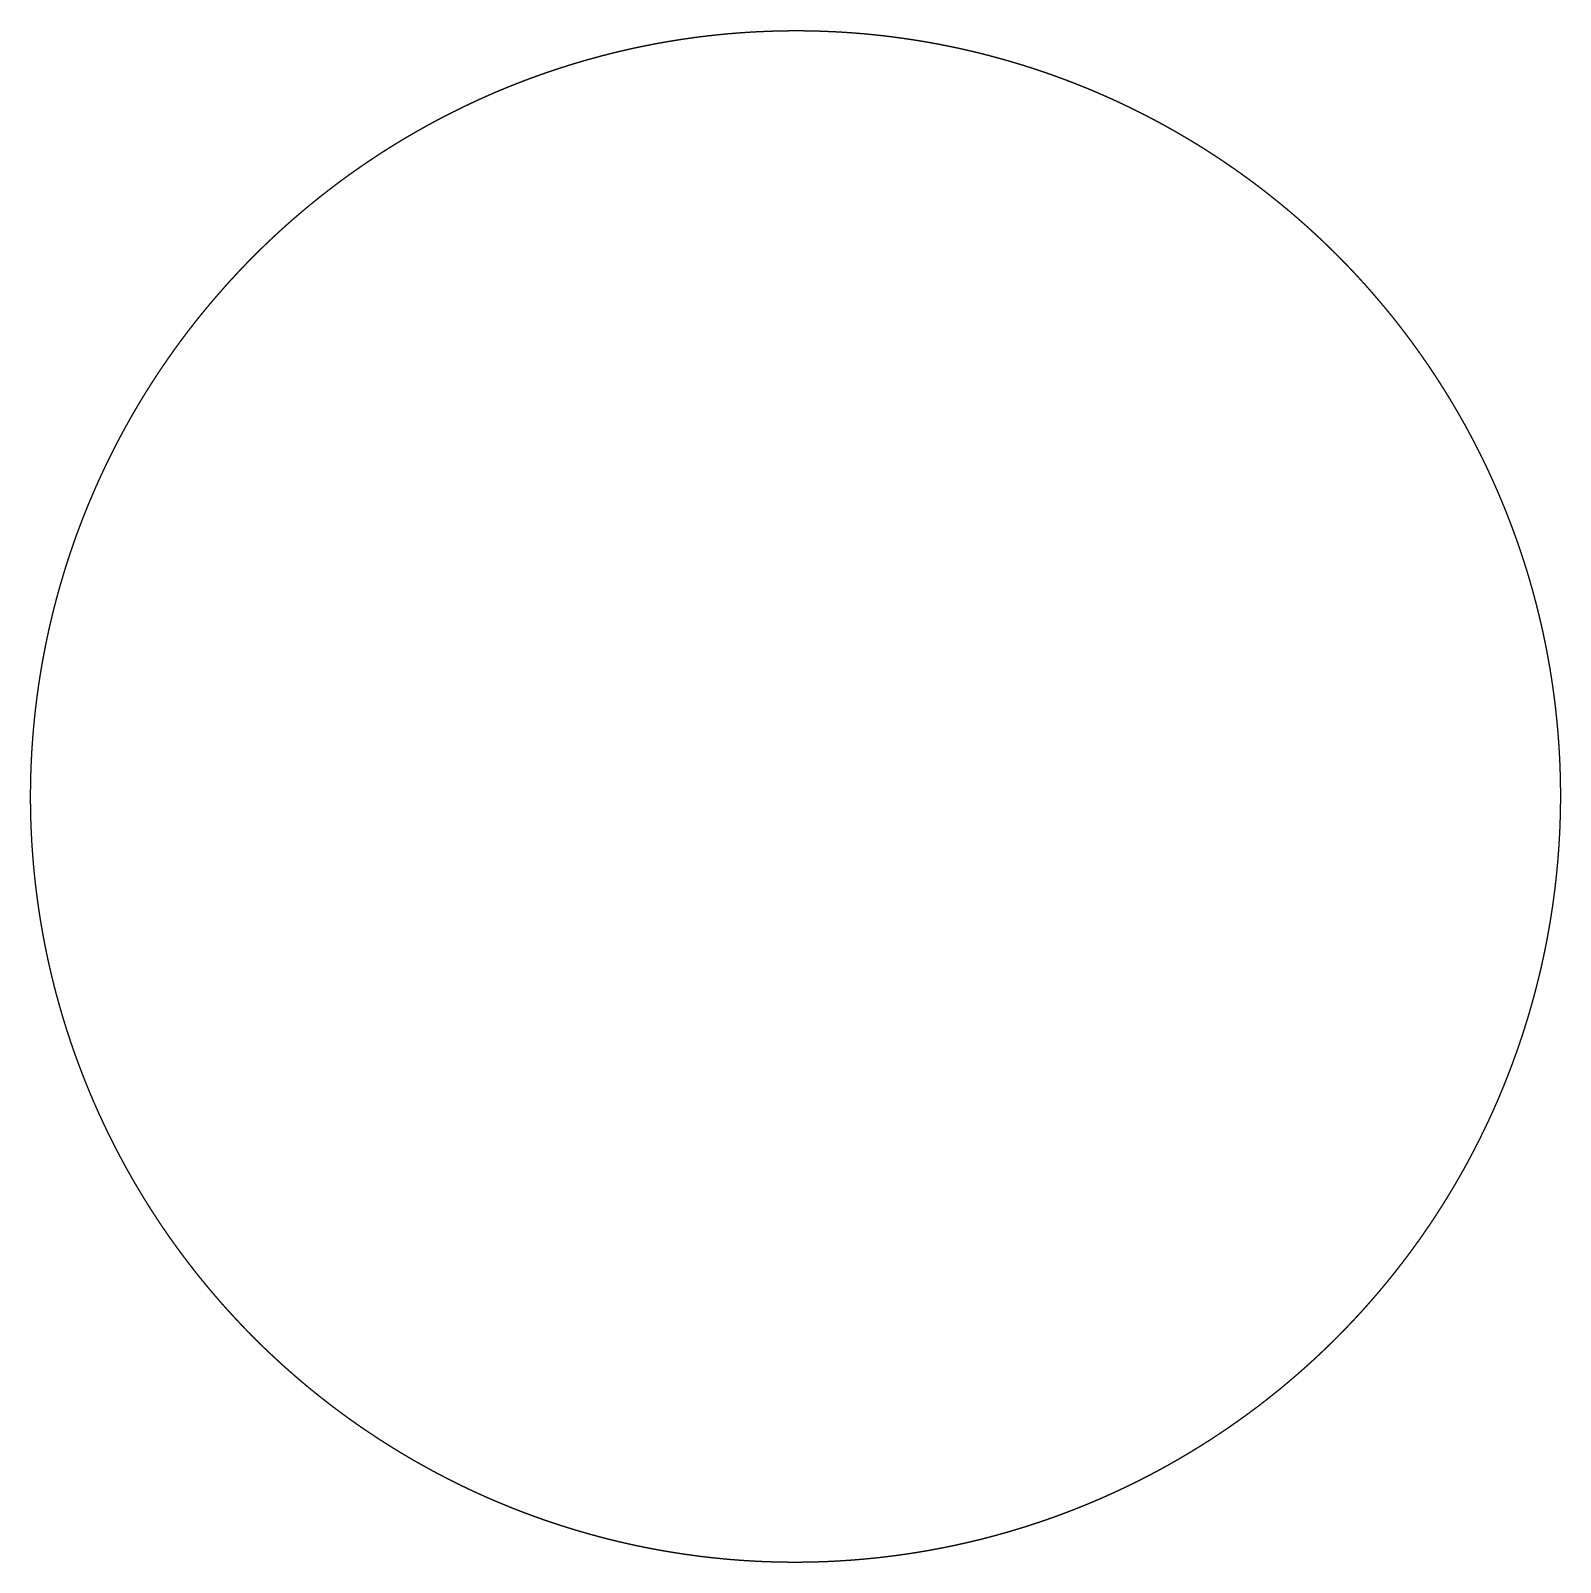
# Model space of a CAD drawing. Header units: metres. Extents: x -42.2 to 42, y -42.2 to 42.1.
import ezdxf

# ---------------------------------------------------------------- set-up
doc = ezdxf.new("R2010")
doc.units = ezdxf.units.M

msp = doc.modelspace()

# ---------------------------------------------------------------- linework, layer by layer
msp.add_lwpolyline([(42, 0), (42, -0.007), (42, -0.015), (42, -0.022), (42, -0.029), (42, -0.037), (42, -0.044), (42, -0.051), (42, -0.059), (42, -0.066), (42, -0.073), (42, -0.08), (42, -0.088), (42, -0.095), (42, -0.102), (42, -0.11), (42, -0.117), (42, -0.124), (42, -0.132), (42, -0.139), (42, -0.146), (42, -0.154), (42, -0.161), (42, -0.168), (42, -0.176), (42, -0.183), (42, -0.19), (42, -0.197), (42, -0.205), (42, -0.212), (41.999, -0.219), (41.999, -0.227), (41.999, -0.234), (41.999, -0.241), (41.999, -0.249), (41.999, -0.256), (41.999, -0.263), (41.999, -0.271), (41.999, -0.278), (41.999, -0.285), (41.999, -0.293), (41.999, -0.3), (41.999, -0.307), (41.999, -0.315), (41.999, -0.322), (41.999, -0.329), (41.999, -0.336), (41.999, -0.344), (41.999, -0.351), (41.999, -0.358), (41.998, -0.366), (41.998, -0.373), (41.998, -0.38), (41.998, -0.388), (41.998, -0.395), (41.998, -0.402), (41.998, -0.41), (41.998, -0.417), (41.998, -0.424), (41.998, -0.432), (41.998, -0.439), (41.998, -0.446), (41.998, -0.453), (41.998, -0.461), (41.997, -0.468), (41.997, -0.475), (41.997, -0.483), (41.997, -0.49), (41.997, -0.497), (41.997, -0.505), (41.997, -0.512), (41.997, -0.519), (41.997, -0.527), (41.997, -0.534), (41.997, -0.541), (41.996, -0.549), (41.996, -0.556), (41.996, -0.563), (41.996, -0.57), (41.996, -0.578), (41.996, -0.585), (41.996, -0.592), (41.996, -0.6), (41.996, -0.607), (41.996, -0.614), (41.995, -0.622), (41.995, -0.629), (41.995, -0.636), (41.995, -0.644), (41.995, -0.651), (41.995, -0.658), (41.995, -0.666), (41.995, -0.673), (41.995, -0.68), (41.994, -0.688), (41.994, -0.695), (41.994, -0.702), (41.994, -0.709), (41.994, -0.717), (41.994, -0.724), (41.994, -0.731), (41.994, -0.739), (41.993, -0.746), (41.993, -0.753), (41.993, -0.761), (41.993, -0.768), (41.993, -0.775), (41.993, -0.783), (41.993, -0.79), (41.993, -0.797), (41.992, -0.805), (41.992, -0.812), (41.992, -0.819), (41.992, -0.826), (41.992, -0.834), (41.992, -0.841), (41.992, -0.848), (41.991, -0.856), (41.991, -0.863), (41.991, -0.87), (41.991, -0.878), (41.991, -0.885), (41.991, -0.892), (41.99, -0.9), (41.99, -0.907), (41.99, -0.914), (41.99, -0.922), (41.99, -0.929), (41.99, -0.936), (41.99, -0.943), (41.989, -0.951), (41.989, -0.958), (41.989, -0.965), (41.989, -0.973), (41.989, -0.98), (41.989, -0.987), (41.988, -0.995), (41.988, -1.002), (41.988, -1.009), (41.988, -1.017), (41.988, -1.024), (41.987, -1.031), (41.987, -1.039), (41.987, -1.046), (41.987, -1.053), (41.987, -1.06), (41.987, -1.068), (41.986, -1.075), (41.986, -1.082), (41.986, -1.09), (41.986, -1.097), (41.986, -1.104), (41.985, -1.112), (41.985, -1.119), (41.985, -1.126), (41.985, -1.134), (41.985, -1.141), (41.984, -1.148), (41.984, -1.155), (41.984, -1.163), (41.984, -1.17), (41.984, -1.177), (41.983, -1.185), (41.983, -1.192), (41.983, -1.199), (41.983, -1.207), (41.983, -1.214), (41.982, -1.221), (41.982, -1.229), (41.982, -1.236), (41.982, -1.243), (41.982, -1.251), (41.981, -1.258), (41.981, -1.265), (41.981, -1.272), (41.981, -1.28), (41.98, -1.287), (41.98, -1.294), (41.98, -1.302), (41.98, -1.309), (41.98, -1.316), (41.979, -1.324), (41.979, -1.331), (41.979, -1.338), (41.979, -1.346), (41.978, -1.353), (41.978, -1.36), (41.978, -1.368), (41.978, -1.375), (41.977, -1.382), (41.977, -1.389), (41.977, -1.397), (41.977, -1.404), (41.976, -1.411), (41.976, -1.419), (41.976, -1.426), (41.976, -1.433), (41.975, -1.441), (41.975, -1.448), (41.975, -1.455), (41.975, -1.463), (41.974, -1.47), (41.974, -1.477), (41.974, -1.484), (41.974, -1.492), (41.973, -1.499), (41.973, -1.506), (41.973, -1.514), (41.973, -1.521), (41.972, -1.528), (41.972, -1.536), (41.972, -1.543), (41.972, -1.55), (41.971, -1.558), (41.971, -1.565), (41.971, -1.572), (41.971, -1.579), (41.97, -1.587), (41.97, -1.594), (41.97, -1.601), (41.969, -1.609), (41.969, -1.616), (41.969, -1.623), (41.969, -1.631), (41.968, -1.638), (41.968, -1.645), (41.968, -1.653), (41.967, -1.66), (41.967, -1.667), (41.967, -1.675), (41.967, -1.682), (41.966, -1.689), (41.966, -1.696), (41.966, -1.704), (41.965, -1.711), (41.965, -1.718), (41.965, -1.726), (41.965, -1.733), (41.964, -1.74), (41.964, -1.748), (41.964, -1.755), (41.963, -1.762), (41.963, -1.77), (41.963, -1.777), (41.962, -1.784), (41.962, -1.791), (41.962, -1.799), (41.961, -1.806), (41.961, -1.813), (41.961, -1.821), (41.961, -1.828), (41.96, -1.835), (41.96, -1.843), (41.96, -1.85), (41.959, -1.857), (41.959, -1.865), (41.959, -1.872), (41.958, -1.879), (41.958, -1.886), (41.958, -1.894), (41.957, -1.901), (41.957, -1.908), (41.957, -1.916), (41.956, -1.923), (41.956, -1.93), (41.956, -1.938), (41.955, -1.945), (41.955, -1.952), (41.955, -1.96), (41.954, -1.967), (41.954, -1.974), (41.954, -1.981), (41.953, -1.989), (41.953, -1.996), (41.953, -2.003), (41.952, -2.011), (41.952, -2.018), (41.952, -2.025), (41.951, -2.033), (41.951, -2.04), (41.95, -2.047), (41.95, -2.054), (41.95, -2.062), (41.949, -2.069), (41.949, -2.076), (41.949, -2.084), (41.948, -2.091), (41.948, -2.098), (41.948, -2.106), (41.947, -2.113), (41.947, -2.12), (41.946, -2.128), (41.946, -2.135), (41.946, -2.142), (41.945, -2.149), (41.945, -2.157), (41.945, -2.164), (41.944, -2.171), (41.944, -2.179), (41.943, -2.186), (41.943, -2.193), (41.943, -2.201), (41.942, -2.208), (41.942, -2.215), (41.942, -2.222), (41.941, -2.23), (41.941, -2.237), (41.94, -2.244), (41.94, -2.252), (41.94, -2.259), (41.939, -2.266), (41.939, -2.274), (41.938, -2.281), (41.938, -2.288), (41.938, -2.296), (41.937, -2.303), (41.937, -2.31), (41.936, -2.317), (41.936, -2.325), (41.936, -2.332), (41.935, -2.339), (41.935, -2.347), (41.934, -2.354), (41.934, -2.361), (41.934, -2.369), (41.933, -2.376), (41.933, -2.383), (41.932, -2.39), (41.932, -2.398), (41.932, -2.405), (41.931, -2.412), (41.931, -2.42), (41.93, -2.427), (41.93, -2.434), (41.929, -2.442), (41.929, -2.449), (41.929, -2.456), (41.928, -2.463), (41.928, -2.471), (41.927, -2.478), (41.927, -2.485), (41.926, -2.493), (41.926, -2.5), (41.926, -2.507), (41.925, -2.515), (41.925, -2.522), (41.924, -2.529), (41.924, -2.537), (41.923, -2.544), (41.923, -2.551), (41.923, -2.558), (41.922, -2.566), (41.922, -2.573), (41.921, -2.58), (41.921, -2.588), (41.92, -2.595), (41.92, -2.602), (41.919, -2.61), (41.919, -2.617), (41.919, -2.624), (41.918, -2.631), (41.918, -2.639), (41.917, -2.646), (41.917, -2.653), (41.916, -2.661), (41.916, -2.668), (41.915, -2.675), (41.915, -2.683), (41.914, -2.69), (41.914, -2.697), (41.913, -2.704), (41.913, -2.712), (41.913, -2.719), (41.912, -2.726), (41.912, -2.734), (41.911, -2.741), (41.911, -2.748), (41.91, -2.756), (41.91, -2.763), (41.909, -2.77), (41.909, -2.777), (41.908, -2.785), (41.908, -2.792), (41.907, -2.799), (41.907, -2.807), (41.906, -2.814), (41.906, -2.821), (41.905, -2.828), (41.905, -2.836), (41.904, -2.843), (41.904, -2.85), (41.903, -2.858), (41.903, -2.865), (41.902, -2.872), (41.902, -2.88), (41.901, -2.887), (41.901, -2.894), (41.9, -2.901), (41.9, -2.909), (41.899, -2.916), (41.899, -2.923), (41.898, -2.931), (41.898, -2.938), (41.897, -2.945), (41.897, -2.953), (41.896, -2.96), (41.896, -2.967), (41.895, -2.974), (41.895, -2.982), (41.894, -2.989), (41.894, -2.996), (41.893, -3.004), (41.893, -3.011), (41.892, -3.018), (41.892, -3.026), (41.891, -3.033), (41.891, -3.04), (41.89, -3.047), (41.89, -3.055), (41.889, -3.062), (41.888, -3.069), (41.888, -3.077), (41.887, -3.084), (41.887, -3.091), (41.886, -3.098), (41.886, -3.106), (41.885, -3.113), (41.885, -3.12), (41.884, -3.128), (41.884, -3.135), (41.883, -3.142), (41.883, -3.15), (41.882, -3.157), (41.881, -3.164), (41.881, -3.171), (41.88, -3.179), (41.88, -3.186), (41.879, -3.193), (41.879, -3.201), (41.878, -3.208), (41.878, -3.215), (41.877, -3.222), (41.876, -3.23), (41.876, -3.237), (41.875, -3.244), (41.875, -3.252), (41.874, -3.259), (41.874, -3.266), (41.873, -3.273), (41.873, -3.281), (41.872, -3.288), (41.871, -3.295), (41.871, -3.303), (41.87, -3.31), (41.87, -3.317), (41.869, -3.325), (41.869, -3.332), (41.868, -3.339), (41.867, -3.346), (41.867, -3.354), (41.866, -3.361), (41.866, -3.368), (41.865, -3.376), (41.864, -3.383), (41.864, -3.39), (41.863, -3.397), (41.863, -3.405), (41.862, -3.412), (41.862, -3.419), (41.861, -3.427), (41.86, -3.434), (41.86, -3.441), (41.859, -3.448), (41.859, -3.456), (41.858, -3.463), (41.857, -3.47), (41.857, -3.478), (41.856, -3.485), (41.856, -3.492), (41.855, -3.5), (41.854, -3.507), (41.854, -3.514), (41.853, -3.521), (41.853, -3.529), (41.852, -3.536), (41.851, -3.543), (41.851, -3.551), (41.85, -3.558), (41.849, -3.565), (41.849, -3.572), (41.848, -3.58), (41.848, -3.587), (41.847, -3.594), (41.846, -3.602), (41.846, -3.609), (41.845, -3.616), (41.844, -3.623), (41.844, -3.631), (41.843, -3.638), (41.843, -3.645), (41.842, -3.653), (41.841, -3.66), (41.841, -3.667), (41.84, -3.674), (41.839, -3.682), (41.839, -3.689), (41.838, -3.696), (41.838, -3.704), (41.837, -3.711), (41.836, -3.718), (41.836, -3.725), (41.835, -3.733), (41.834, -3.74), (41.834, -3.747), (41.833, -3.755), (41.832, -3.762), (41.832, -3.769), (41.831, -3.776), (41.83, -3.784), (41.83, -3.791), (41.829, -3.798), (41.828, -3.806), (41.828, -3.813), (41.827, -3.82), (41.826, -3.827), (41.826, -3.835), (41.825, -3.842), (41.824, -3.849), (41.824, -3.857), (41.823, -3.864), (41.822, -3.871), (41.822, -3.878), (41.821, -3.886), (41.82, -3.893), (41.82, -3.9), (41.819, -3.908), (41.818, -3.915), (41.818, -3.922), (41.817, -3.929), (41.816, -3.937), (41.816, -3.944), (41.815, -3.951), (41.814, -3.959), (41.814, -3.966), (41.813, -3.973), (41.812, -3.98), (41.812, -3.988), (41.811, -3.995), (41.81, -4.002), (41.809, -4.009), (41.809, -4.017), (41.808, -4.024), (41.807, -4.031), (41.807, -4.039), (41.806, -4.046), (41.805, -4.053), (41.805, -4.06), (41.804, -4.068), (41.803, -4.075), (41.802, -4.082), (41.802, -4.09), (41.801, -4.097), (41.8, -4.104), (41.8, -4.111), (41.799, -4.119), (41.798, -4.126), (41.798, -4.133), (41.797, -4.141), (41.796, -4.148), (41.795, -4.155), (41.795, -4.162), (41.794, -4.17), (41.793, -4.177), (41.792, -4.184), (41.792, -4.191), (41.791, -4.199), (41.79, -4.206), (41.79, -4.213), (41.789, -4.221), (41.788, -4.228), (41.787, -4.235), (41.787, -4.242), (41.786, -4.25), (41.785, -4.257), (41.784, -4.264), (41.784, -4.272), (41.783, -4.279), (41.782, -4.286), (41.781, -4.293), (41.781, -4.301), (41.78, -4.308), (41.779, -4.315), (41.778, -4.322), (41.778, -4.33), (41.777, -4.337), (41.776, -4.344), (41.775, -4.352), (41.775, -4.359), (41.774, -4.366), (41.773, -4.373), (41.772, -4.381), (41.772, -4.388), (41.771, -4.395), (41.77, -4.403), (41.769, -4.41), (41.769, -4.417), (41.768, -4.424), (41.767, -4.432), (41.766, -4.439), (41.766, -4.446), (41.765, -4.453), (41.764, -4.461), (41.763, -4.468), (41.763, -4.475), (41.762, -4.483), (41.761, -4.49), (41.76, -4.497), (41.759, -4.504), (41.759, -4.512), (41.758, -4.519), (41.757, -4.526), (41.756, -4.533), (41.755, -4.541), (41.755, -4.548), (41.754, -4.555), (41.753, -4.563), (41.752, -4.57), (41.752, -4.577), (41.751, -4.584), (41.75, -4.592), (41.749, -4.599), (41.748, -4.606), (41.748, -4.613), (41.747, -4.621), (41.746, -4.628), (41.745, -4.635), (41.744, -4.643), (41.744, -4.65), (41.743, -4.657), (41.742, -4.664), (41.741, -4.672), (41.74, -4.679), (41.74, -4.686), (41.739, -4.693), (41.738, -4.701), (41.737, -4.708), (41.736, -4.715), (41.735, -4.722), (41.735, -4.73), (41.734, -4.737), (41.733, -4.744), (41.732, -4.752), (41.731, -4.759), (41.731, -4.766), (41.73, -4.773), (41.729, -4.781), (41.728, -4.788), (41.727, -4.795), (41.726, -4.802), (41.726, -4.81), (41.725, -4.817), (41.724, -4.824), (41.723, -4.831), (41.722, -4.839), (41.721, -4.846), (41.721, -4.853), (41.72, -4.861), (41.719, -4.868), (41.718, -4.875), (41.717, -4.882), (41.716, -4.89), (41.715, -4.897), (41.715, -4.904), (41.714, -4.911), (41.713, -4.919), (41.712, -4.926), (41.711, -4.933), (41.71, -4.94), (41.71, -4.948), (41.709, -4.955), (41.708, -4.962), (41.707, -4.97), (41.706, -4.977), (41.705, -4.984), (41.704, -4.991), (41.703, -4.999), (41.703, -5.006), (41.702, -5.013), (41.701, -5.02), (41.7, -5.028), (41.699, -5.035), (41.698, -5.042), (41.697, -5.049), (41.697, -5.057), (41.696, -5.064), (41.695, -5.071), (41.694, -5.078), (41.693, -5.086), (41.692, -5.093), (41.691, -5.1), (41.69, -5.108), (41.69, -5.115), (41.689, -5.122), (41.688, -5.129), (41.687, -5.137), (41.686, -5.144), (41.685, -5.151), (41.684, -5.158), (41.683, -5.166), (41.682, -5.173), (41.681, -5.18), (41.681, -5.187), (41.68, -5.195), (41.679, -5.202), (41.678, -5.209), (41.677, -5.216), (41.676, -5.224), (41.675, -5.231), (41.674, -5.238), (41.673, -5.245), (41.672, -5.253), (41.672, -5.26), (41.671, -5.267), (41.67, -5.274), (41.669, -5.282), (41.668, -5.289), (41.667, -5.296), (41.666, -5.303), (41.665, -5.311), (41.664, -5.318), (41.663, -5.325), (41.662, -5.333), (41.661, -5.34), (41.661, -5.347), (41.66, -5.354), (41.659, -5.362), (41.658, -5.369), (41.657, -5.376), (41.656, -5.383), (41.655, -5.391), (41.654, -5.398), (41.653, -5.405), (41.652, -5.412), (41.651, -5.42), (41.65, -5.427), (41.649, -5.434), (41.648, -5.441), (41.647, -5.449), (41.647, -5.456), (41.646, -5.463), (41.645, -5.47), (41.644, -5.478), (41.643, -5.485), (41.642, -5.492), (41.641, -5.499), (41.64, -5.507), (41.639, -5.514), (41.638, -5.521), (41.637, -5.528), (41.636, -5.536), (41.635, -5.543), (41.634, -5.55), (41.633, -5.557), (41.632, -5.565), (41.631, -5.572), (41.63, -5.579), (41.629, -5.586), (41.628, -5.594), (41.627, -5.601), (41.626, -5.608), (41.625, -5.615), (41.624, -5.623), (41.624, -5.63), (41.623, -5.637), (41.622, -5.644), (41.621, -5.652), (41.62, -5.659), (41.619, -5.666), (41.618, -5.673), (41.617, -5.681), (41.616, -5.688), (41.615, -5.695), (41.614, -5.702), (41.613, -5.71), (41.612, -5.717), (41.611, -5.724), (41.61, -5.731), (41.609, -5.739), (41.608, -5.746), (41.607, -5.753), (41.606, -5.76), (41.605, -5.768), (41.604, -5.775), (41.603, -5.782), (41.602, -5.789), (41.601, -5.797), (41.6, -5.804), (41.599, -5.811), (41.598, -5.818), (41.597, -5.826), (41.596, -5.833), (41.595, -5.84), (41.594, -5.847), (41.593, -5.855), (41.592, -5.862), (41.591, -5.869), (41.59, -5.876), (41.589, -5.884), (41.588, -5.891), (41.587, -5.898), (41.586, -5.905), (41.585, -5.912), (41.584, -5.92), (41.583, -5.927), (41.581, -5.934), (41.58, -5.941), (41.579, -5.949), (41.578, -5.956), (41.577, -5.963), (41.576, -5.97), (41.575, -5.978), (41.574, -5.985), (41.573, -5.992), (41.572, -5.999), (41.571, -6.007), (41.57, -6.014), (41.569, -6.021), (41.568, -6.028), (41.567, -6.036), (41.566, -6.043), (41.565, -6.05), (41.564, -6.057), (41.563, -6.065), (41.562, -6.072), (41.561, -6.079), (41.56, -6.086), (41.559, -6.094), (41.558, -6.101), (41.556, -6.108), (41.555, -6.115), (41.554, -6.122), (41.553, -6.13), (41.552, -6.137), (41.551, -6.144), (41.55, -6.151), (41.549, -6.159), (41.548, -6.166), (41.547, -6.173), (41.546, -6.18), (41.545, -6.188), (41.544, -6.195), (41.543, -6.202), (41.542, -6.209), (41.54, -6.217), (41.539, -6.224), (41.538, -6.231), (41.537, -6.238), (41.536, -6.245), (41.535, -6.253), (41.534, -6.26), (41.533, -6.267), (41.532, -6.274), (41.531, -6.282), (41.53, -6.289), (41.529, -6.296), (41.527, -6.303), (41.526, -6.311), (41.525, -6.318), (41.524, -6.325), (41.523, -6.332), (41.522, -6.339), (41.521, -6.347), (41.52, -6.354), (41.519, -6.361), (41.518, -6.368), (41.517, -6.376), (41.515, -6.383), (41.514, -6.39), (41.513, -6.397), (41.512, -6.405), (41.511, -6.412), (41.51, -6.419), (41.509, -6.426), (41.508, -6.433), (41.507, -6.441), (41.505, -6.448), (41.504, -6.455), (41.503, -6.462), (41.502, -6.47), (41.501, -6.477), (41.5, -6.484), (41.499, -6.491), (41.498, -6.499), (41.496, -6.506), (41.495, -6.513), (41.494, -6.52), (41.493, -6.527), (41.492, -6.535), (41.491, -6.542), (41.49, -6.549), (41.489, -6.556), (41.487, -6.564), (41.486, -6.571), (41.485, -6.578), (41.484, -6.585), (41.483, -6.593), (41.482, -6.6), (41.481, -6.607), (41.479, -6.614), (41.478, -6.621), (41.477, -6.629), (41.476, -6.636), (41.475, -6.643), (41.474, -6.65), (41.473, -6.658), (41.471, -6.665), (41.47, -6.672), (41.469, -6.679), (41.468, -6.686), (41.467, -6.694), (41.466, -6.701), (41.464, -6.708), (41.463, -6.715), (41.462, -6.723), (41.461, -6.73), (41.46, -6.737), (41.459, -6.744), (41.457, -6.751), (41.456, -6.759), (41.455, -6.766), (41.454, -6.773), (41.453, -6.78), (41.452, -6.788), (41.45, -6.795), (41.449, -6.802), (41.448, -6.809), (41.447, -6.816), (41.446, -6.824), (41.445, -6.831), (41.443, -6.838), (41.442, -6.845), (41.441, -6.852), (41.44, -6.86), (41.439, -6.867), (41.437, -6.874), (41.436, -6.881), (41.435, -6.889), (41.434, -6.896), (41.433, -6.903), (41.431, -6.91), (41.43, -6.917), (41.429, -6.925), (41.428, -6.932), (41.427, -6.939), (41.425, -6.946), (41.424, -6.954), (41.423, -6.961), (41.422, -6.968), (41.421, -6.975), (41.419, -6.982), (41.418, -6.99), (41.417, -6.997), (41.416, -7.004), (41.415, -7.011), (41.413, -7.018), (41.412, -7.026), (41.411, -7.033), (41.41, -7.04), (41.409, -7.047), (41.407, -7.055), (41.406, -7.062), (41.405, -7.069), (41.404, -7.076), (41.402, -7.083), (41.401, -7.091), (41.4, -7.098), (41.399, -7.105), (41.398, -7.112), (41.396, -7.119), (41.395, -7.127), (41.394, -7.134), (41.393, -7.141), (41.391, -7.148), (41.39, -7.155), (41.389, -7.163), (41.388, -7.17), (41.386, -7.177), (41.385, -7.184), (41.384, -7.192), (41.383, -7.199), (41.381, -7.206), (41.38, -7.213), (41.379, -7.22), (41.378, -7.228), (41.376, -7.235), (41.375, -7.242), (41.374, -7.249), (41.373, -7.256), (41.371, -7.264), (41.37, -7.271), (41.369, -7.278), (41.368, -7.285), (41.366, -7.292), (41.365, -7.3), (41.364, -7.307), (41.363, -7.314), (41.361, -7.321), (41.36, -7.328), (41.359, -7.336), (41.357, -7.343), (41.356, -7.35), (41.355, -7.357), (41.354, -7.364), (41.352, -7.372), (41.351, -7.379), (41.35, -7.386), (41.349, -7.393), (41.347, -7.4), (41.346, -7.408), (41.345, -7.415), (41.343, -7.422), (41.342, -7.429), (41.341, -7.436), (41.34, -7.444), (41.338, -7.451), (41.337, -7.458), (41.336, -7.465), (41.334, -7.472), (41.333, -7.48), (41.332, -7.487), (41.331, -7.494), (41.329, -7.501), (41.328, -7.508), (41.327, -7.516), (41.325, -7.523), (41.324, -7.53), (41.323, -7.537), (41.321, -7.544), (41.32, -7.552), (41.319, -7.559), (41.318, -7.566), (41.316, -7.573), (41.315, -7.58), (41.314, -7.588), (41.312, -7.595), (41.311, -7.602), (41.31, -7.609), (41.308, -7.616), (41.307, -7.624), (41.306, -7.631), (41.304, -7.638), (41.303, -7.645), (41.302, -7.652), (41.3, -7.66), (41.299, -7.667), (41.298, -7.674), (41.296, -7.681), (41.295, -7.688), (41.294, -7.696), (41.292, -7.703), (41.291, -7.71), (41.29, -7.717), (41.288, -7.724), (41.287, -7.732), (41.286, -7.739), (41.284, -7.746), (41.283, -7.753), (41.282, -7.76), (41.28, -7.767), (41.279, -7.775), (41.278, -7.782), (41.276, -7.789), (41.275, -7.796), (41.274, -7.803), (41.272, -7.811), (41.271, -7.818), (41.27, -7.825), (41.268, -7.832), (41.267, -7.839), (41.266, -7.847), (41.264, -7.854), (41.263, -7.861), (41.261, -7.868), (41.26, -7.875), (41.259, -7.882), (41.257, -7.89), (41.256, -7.897), (41.255, -7.904), (41.253, -7.911), (41.252, -7.918), (41.25, -7.926), (41.249, -7.933), (41.248, -7.94), (41.246, -7.947), (41.245, -7.954), (41.244, -7.962), (41.242, -7.969), (41.241, -7.976), (41.239, -7.983), (41.238, -7.99), (41.237, -7.997), (41.235, -8.005), (41.234, -8.012), (41.233, -8.019), (41.231, -8.026), (41.23, -8.033), (41.228, -8.041), (41.227, -8.048), (41.226, -8.055), (41.224, -8.062), (41.223, -8.069), (41.221, -8.076), (41.22, -8.084), (41.219, -8.091), (41.217, -8.098), (41.216, -8.105), (41.214, -8.112), (41.213, -8.12), (41.212, -8.127), (41.21, -8.134), (41.209, -8.141), (41.207, -8.148), (41.206, -8.155), (41.205, -8.163), (41.203, -8.17), (41.202, -8.177), (41.2, -8.184), (41.199, -8.191), (41.197, -8.198), (41.196, -8.206), (41.195, -8.213), (41.193, -8.22), (41.192, -8.227), (41.19, -8.234), (41.189, -8.242), (41.188, -8.249), (41.186, -8.256), (41.185, -8.263), (41.183, -8.27), (41.182, -8.277), (41.18, -8.285), (41.179, -8.292), (41.178, -8.299), (41.176, -8.306), (41.175, -8.313), (41.173, -8.32), (41.172, -8.328), (41.17, -8.335), (41.169, -8.342), (41.167, -8.349), (41.166, -8.356), (41.165, -8.363), (41.163, -8.371), (41.162, -8.378), (41.16, -8.385), (41.159, -8.392), (41.157, -8.399), (41.156, -8.406), (41.154, -8.414), (41.153, -8.421), (41.151, -8.428), (41.15, -8.435), (41.149, -8.442), (41.147, -8.449), (41.146, -8.457), (41.144, -8.464), (41.143, -8.471), (41.141, -8.478), (41.14, -8.485), (41.138, -8.492), (41.137, -8.5), (41.135, -8.507), (41.134, -8.514), (41.132, -8.521), (41.131, -8.528), (41.129, -8.535), (41.128, -8.543), (41.126, -8.55), (41.125, -8.557), (41.124, -8.564), (41.122, -8.571), (41.121, -8.578), (41.119, -8.586), (41.118, -8.593), (41.116, -8.6), (41.115, -8.607), (41.113, -8.614), (41.112, -8.621), (41.11, -8.629), (41.109, -8.636), (41.107, -8.643), (41.106, -8.65), (41.104, -8.657), (41.103, -8.664), (41.101, -8.672), (41.1, -8.679), (41.098, -8.686), (41.097, -8.693), (41.095, -8.7), (41.094, -8.707), (41.092, -8.715), (41.091, -8.722), (41.089, -8.729), (41.088, -8.736), (41.086, -8.743), (41.085, -8.75), (41.083, -8.757), (41.082, -8.765), (41.08, -8.772), (41.079, -8.779), (41.077, -8.786), (41.075, -8.793), (41.074, -8.8), (41.072, -8.808), (41.071, -8.815), (41.069, -8.822), (41.068, -8.829), (41.066, -8.836), (41.065, -8.843), (41.063, -8.85), (41.062, -8.858), (41.06, -8.865), (41.059, -8.872), (41.057, -8.879), (41.056, -8.886), (41.054, -8.893), (41.053, -8.901), (41.051, -8.908), (41.049, -8.915), (41.048, -8.922), (41.046, -8.929), (41.045, -8.936), (41.043, -8.943), (41.042, -8.951), (41.04, -8.958), (41.039, -8.965), (41.037, -8.972), (41.036, -8.979), (41.034, -8.986), (41.032, -8.993), (41.031, -9.001), (41.029, -9.008), (41.028, -9.015), (41.026, -9.022), (41.025, -9.029), (41.023, -9.036), (41.021, -9.044), (41.02, -9.051), (41.018, -9.058), (41.017, -9.065), (41.015, -9.072), (41.014, -9.079), (41.012, -9.086), (41.01, -9.094), (41.009, -9.101), (41.007, -9.108), (41.006, -9.115), (41.004, -9.122), (41.003, -9.129), (41.001, -9.136), (40.999, -9.144), (40.998, -9.151), (40.996, -9.158), (40.995, -9.165), (40.993, -9.172), (40.992, -9.179), (40.99, -9.186), (40.988, -9.194), (40.987, -9.201), (40.985, -9.208), (40.984, -9.215), (40.982, -9.222), (40.98, -9.229), (40.979, -9.236), (40.977, -9.243), (40.976, -9.251), (40.974, -9.258), (40.972, -9.265), (40.971, -9.272), (40.969, -9.279), (40.968, -9.286), (40.966, -9.293), (40.964, -9.301), (40.963, -9.308), (40.961, -9.315), (40.96, -9.322), (40.958, -9.329), (40.956, -9.336), (40.955, -9.343), (40.953, -9.351), (40.951, -9.358), (40.95, -9.365), (40.948, -9.372), (40.947, -9.379), (40.945, -9.386), (40.943, -9.393), (40.942, -9.4), (40.94, -9.408), (40.938, -9.415), (40.937, -9.422), (40.935, -9.429), (40.934, -9.436), (40.932, -9.443), (40.93, -9.45), (40.929, -9.458), (40.927, -9.465), (40.925, -9.472), (40.924, -9.479), (40.922, -9.486), (40.92, -9.493), (40.919, -9.5), (40.917, -9.507), (40.916, -9.515), (40.914, -9.522), (40.912, -9.529), (40.911, -9.536), (40.909, -9.543), (40.907, -9.55), (40.906, -9.557), (40.904, -9.564), (40.902, -9.572), (40.901, -9.579), (40.899, -9.586), (40.897, -9.593), (40.896, -9.6), (40.894, -9.607), (40.892, -9.614), (40.891, -9.621), (40.889, -9.629), (40.887, -9.636), (40.886, -9.643), (40.884, -9.65), (40.882, -9.657), (40.881, -9.664), (40.879, -9.671), (40.877, -9.678), (40.876, -9.686), (40.874, -9.693), (40.872, -9.7), (40.871, -9.707), (40.869, -9.714), (40.867, -9.721), (40.866, -9.728), (40.864, -9.735), (40.862, -9.742), (40.861, -9.75), (40.859, -9.757), (40.857, -9.764), (40.855, -9.771), (40.854, -9.778), (40.852, -9.785), (40.85, -9.792), (40.849, -9.799), (40.847, -9.807), (40.845, -9.814), (40.844, -9.821), (40.842, -9.828), (40.84, -9.835), (40.838, -9.842), (40.837, -9.849), (40.835, -9.856), (40.833, -9.863), (40.832, -9.871), (40.83, -9.878), (40.828, -9.885), (40.827, -9.892), (40.825, -9.899), (40.823, -9.906), (40.821, -9.913), (40.82, -9.92), (40.818, -9.927), (40.816, -9.935), (40.815, -9.942), (40.813, -9.949), (40.811, -9.956), (40.809, -9.963), (40.808, -9.97), (40.806, -9.977), (40.804, -9.984), (40.802, -9.991), (40.801, -9.999), (40.799, -10.006), (40.797, -10.013), (40.796, -10.02), (40.794, -10.027), (40.792, -10.034), (40.79, -10.041), (40.789, -10.048), (40.787, -10.055), (40.785, -10.063), (40.783, -10.07), (40.782, -10.077), (40.78, -10.084), (40.778, -10.091), (40.776, -10.098), (40.775, -10.105), (40.773, -10.112), (40.771, -10.119), (40.769, -10.126), (40.768, -10.134), (40.766, -10.141), (40.764, -10.148), (40.762, -10.155), (40.761, -10.162), (40.759, -10.169), (40.757, -10.176), (40.755, -10.183), (40.754, -10.19), (40.752, -10.197), (40.75, -10.205), (40.748, -10.212), (40.746, -10.219), (40.745, -10.226), (40.743, -10.233), (40.741, -10.24), (40.739, -10.247), (40.738, -10.254), (40.736, -10.261), (40.734, -10.268), (40.732, -10.276), (40.731, -10.283), (40.729, -10.29), (40.727, -10.297), (40.725, -10.304), (40.723, -10.311), (40.722, -10.318), (40.72, -10.325), (40.718, -10.332), (40.716, -10.339), (40.714, -10.347), (40.713, -10.354), (40.711, -10.361), (40.709, -10.368), (40.707, -10.375), (40.705, -10.382), (40.704, -10.389), (40.702, -10.396), (40.7, -10.403), (40.698, -10.41), (40.696, -10.417), (40.695, -10.425), (40.693, -10.432), (40.691, -10.439), (40.689, -10.446), (40.687, -10.453), (40.686, -10.46), (40.684, -10.467), (40.682, -10.474), (40.68, -10.481), (40.678, -10.488), (40.677, -10.495), (40.675, -10.502), (40.673, -10.51), (40.671, -10.517), (40.669, -10.524), (40.667, -10.531), (40.666, -10.538), (40.664, -10.545), (40.662, -10.552), (40.66, -10.559), (40.658, -10.566), (40.657, -10.573), (40.655, -10.58), (40.653, -10.588), (40.651, -10.595), (40.649, -10.602), (40.647, -10.609), (40.646, -10.616), (40.644, -10.623), (40.642, -10.63), (40.64, -10.637), (40.638, -10.644), (40.636, -10.651), (40.634, -10.658), (40.633, -10.665), (40.631, -10.672), (40.629, -10.68), (40.627, -10.687), (40.625, -10.694), (40.623, -10.701), (40.622, -10.708), (40.62, -10.715), (40.618, -10.722), (40.616, -10.729), (40.614, -10.736), (40.612, -10.743), (40.61, -10.75), (40.609, -10.757), (40.607, -10.764), (40.605, -10.772), (40.603, -10.779), (40.601, -10.786), (40.599, -10.793), (40.597, -10.8), (40.595, -10.807), (40.594, -10.814), (40.592, -10.821), (40.59, -10.828), (40.588, -10.835), (40.586, -10.842), (40.584, -10.849), (40.582, -10.856), (40.58, -10.863), (40.579, -10.871), (40.577, -10.878), (40.575, -10.885), (40.573, -10.892), (40.571, -10.899), (40.569, -10.906), (40.567, -10.913), (40.565, -10.92), (40.564, -10.927), (40.562, -10.934), (40.56, -10.941), (40.558, -10.948), (40.556, -10.955), (40.554, -10.962), (40.552, -10.97), (40.55, -10.977), (40.548, -10.984), (40.546, -10.991), (40.545, -10.998), (40.543, -11.005), (40.541, -11.012), (40.539, -11.019), (40.537, -11.026), (40.535, -11.033), (40.533, -11.04), (40.531, -11.047), (40.529, -11.054), (40.527, -11.061), (40.525, -11.068), (40.524, -11.076), (40.522, -11.083), (40.52, -11.09), (40.518, -11.097), (40.516, -11.104), (40.514, -11.111), (40.512, -11.118), (40.51, -11.125), (40.508, -11.132), (40.506, -11.139), (40.504, -11.146), (40.502, -11.153), (40.5, -11.16), (40.499, -11.167), (40.497, -11.174), (40.495, -11.181), (40.493, -11.188), (40.491, -11.196), (40.489, -11.203), (40.487, -11.21), (40.485, -11.217), (40.483, -11.224), (40.481, -11.231), (40.479, -11.238), (40.477, -11.245), (40.475, -11.252), (40.473, -11.259), (40.471, -11.266), (40.469, -11.273), (40.467, -11.28), (40.465, -11.287), (40.464, -11.294), (40.462, -11.301), (40.46, -11.308), (40.458, -11.315), (40.456, -11.323), (40.454, -11.33), (40.452, -11.337), (40.45, -11.344), (40.448, -11.351), (40.446, -11.358), (40.444, -11.365), (40.442, -11.372), (40.44, -11.379), (40.438, -11.386), (40.436, -11.393), (40.434, -11.4), (40.432, -11.407), (40.43, -11.414), (40.428, -11.421), (40.426, -11.428), (40.424, -11.435), (40.422, -11.442), (40.42, -11.449), (40.418, -11.456), (40.416, -11.463), (40.414, -11.471), (40.412, -11.478), (40.41, -11.485), (40.408, -11.492), (40.406, -11.499), (40.404, -11.506), (40.402, -11.513), (40.4, -11.52), (40.398, -11.527), (40.396, -11.534), (40.394, -11.541), (40.392, -11.548), (40.39, -11.555), (40.388, -11.562), (40.386, -11.569), (40.384, -11.576), (40.382, -11.583), (40.38, -11.59), (40.378, -11.597), (40.376, -11.604), (40.374, -11.611), (40.372, -11.618), (40.37, -11.625), (40.368, -11.632), (40.366, -11.64), (40.364, -11.647), (40.362, -11.654), (40.36, -11.661), (40.358, -11.668), (40.356, -11.675), (40.354, -11.682), (40.352, -11.689), (40.35, -11.696), (40.348, -11.703), (40.346, -11.71), (40.344, -11.717), (40.342, -11.724), (40.34, -11.731), (40.338, -11.738), (40.336, -11.745), (40.334, -11.752), (40.332, -11.759), (40.33, -11.766), (40.328, -11.773), (40.326, -11.78), (40.324, -11.787), (40.322, -11.794), (40.32, -11.801), (40.318, -11.808), (40.315, -11.815), (40.313, -11.822), (40.311, -11.829), (40.309, -11.836), (40.307, -11.843), (40.305, -11.85), (40.303, -11.857), (40.301, -11.865), (40.299, -11.872), (40.297, -11.879), (40.295, -11.886), (40.293, -11.893), (40.291, -11.9), (40.289, -11.907), (40.287, -11.914), (40.285, -11.921), (40.283, -11.928), (40.281, -11.935), (40.278, -11.942), (40.276, -11.949), (40.274, -11.956), (40.272, -11.963), (40.27, -11.97), (40.268, -11.977), (40.266, -11.984), (40.264, -11.991), (40.262, -11.998), (40.26, -12.005), (40.258, -12.012), (40.256, -12.019), (40.254, -12.026), (40.251, -12.033), (40.249, -12.04), (40.247, -12.047), (40.245, -12.054), (40.243, -12.061), (40.241, -12.068), (40.239, -12.075), (40.237, -12.082), (40.235, -12.089), (40.233, -12.096), (40.231, -12.103), (40.228, -12.11), (40.226, -12.117), (40.224, -12.124), (40.222, -12.131), (40.22, -12.138), (40.218, -12.145), (40.216, -12.152), (40.214, -12.159), (40.212, -12.166), (40.21, -12.173), (40.207, -12.18), (40.205, -12.187), (40.203, -12.194), (40.201, -12.201), (40.199, -12.208), (40.197, -12.215), (40.195, -12.222), (40.193, -12.229), (40.191, -12.236), (40.188, -12.243), (40.186, -12.25), (40.184, -12.257), (40.182, -12.264), (40.18, -12.271), (40.178, -12.278), (40.176, -12.285), (40.174, -12.292), (40.171, -12.299), (40.169, -12.306), (40.167, -12.313), (40.165, -12.32), (40.163, -12.327), (40.161, -12.334), (40.159, -12.341), (40.156, -12.348), (40.154, -12.355), (40.152, -12.362), (40.15, -12.369), (40.148, -12.376), (40.146, -12.383), (40.144, -12.39), (40.141, -12.397), (40.139, -12.404), (40.137, -12.411), (40.135, -12.418), (40.133, -12.425), (40.131, -12.432), (40.129, -12.439), (40.126, -12.446), (40.124, -12.453), (40.122, -12.46), (40.12, -12.467), (40.118, -12.474), (40.116, -12.481), (40.113, -12.488), (40.111, -12.495), (40.109, -12.502), (40.107, -12.509), (40.105, -12.516), (40.103, -12.523), (40.1, -12.53), (40.098, -12.537), (40.096, -12.544), (40.094, -12.551), (40.092, -12.558), (40.09, -12.565), (40.087, -12.572), (40.085, -12.579), (40.083, -12.586), (40.081, -12.593), (40.079, -12.6), (40.077, -12.607), (40.074, -12.614), (40.072, -12.621), (40.07, -12.628), (40.068, -12.635), (40.066, -12.642), (40.063, -12.649), (40.061, -12.656), (40.059, -12.663), (40.057, -12.67), (40.055, -12.677), (40.052, -12.684), (40.05, -12.691), (40.048, -12.698), (40.046, -12.705), (40.044, -12.712), (40.041, -12.719), (40.039, -12.726), (40.037, -12.733), (40.035, -12.74), (40.033, -12.747), (40.03, -12.754), (40.028, -12.761), (40.026, -12.768), (40.024, -12.775), (40.022, -12.782), (40.019, -12.789), (40.017, -12.796), (40.015, -12.803), (40.013, -12.81), (40.01, -12.817), (40.008, -12.824), (40.006, -12.831), (40.004, -12.838), (40.002, -12.845), (39.999, -12.852), (39.997, -12.859), (39.995, -12.866), (39.993, -12.873), (39.99, -12.88), (39.988, -12.887), (39.986, -12.894), (39.984, -12.901), (39.982, -12.907), (39.979, -12.914), (39.977, -12.921), (39.975, -12.928), (39.973, -12.935), (39.97, -12.942), (39.968, -12.949), (39.966, -12.956), (39.964, -12.963), (39.961, -12.97), (39.959, -12.977), (39.957, -12.984), (39.955, -12.991), (39.952, -12.998), (39.95, -13.005), (39.948, -13.012), (39.946, -13.019), (39.943, -13.026), (39.941, -13.033), (39.939, -13.04), (39.937, -13.047), (39.934, -13.054), (39.932, -13.061), (39.93, -13.068), (39.928, -13.075), (39.925, -13.082), (39.923, -13.089), (39.921, -13.096), (39.918, -13.103), (39.916, -13.11), (39.914, -13.116), (39.912, -13.123), (39.909, -13.13), (39.907, -13.137), (39.905, -13.144), (39.903, -13.151), (39.9, -13.158), (39.898, -13.165), (39.896, -13.172), (39.893, -13.179), (39.891, -13.186), (39.889, -13.193), (39.887, -13.2), (39.884, -13.207), (39.882, -13.214), (39.88, -13.221), (39.877, -13.228), (39.875, -13.235), (39.873, -13.242), (39.871, -13.249), (39.868, -13.256), (39.866, -13.263), (39.864, -13.27), (39.861, -13.277), (39.859, -13.283), (39.857, -13.29), (39.854, -13.297), (39.852, -13.304), (39.85, -13.311), (39.848, -13.318), (39.845, -13.325), (39.843, -13.332), (39.841, -13.339), (39.838, -13.346), (39.836, -13.353), (39.834, -13.36), (39.831, -13.367), (39.829, -13.374), (39.827, -13.381), (39.824, -13.388), (39.822, -13.395), (39.82, -13.402), (39.817, -13.409), (39.815, -13.415), (39.813, -13.422), (39.81, -13.429), (39.808, -13.436), (39.806, -13.443), (39.803, -13.45), (39.801, -13.457), (39.799, -13.464), (39.796, -13.471), (39.794, -13.478), (39.792, -13.485), (39.789, -13.492), (39.787, -13.499), (39.785, -13.506), (39.782, -13.513), (39.78, -13.52), (39.778, -13.527), (39.775, -13.533), (39.773, -13.54), (39.771, -13.547), (39.768, -13.554), (39.766, -13.561), (39.764, -13.568), (39.761, -13.575), (39.759, -13.582), (39.757, -13.589), (39.754, -13.596), (39.752, -13.603), (39.75, -13.61), (39.747, -13.617), (39.745, -13.624), (39.742, -13.631), (39.74, -13.638), (39.738, -13.644), (39.735, -13.651), (39.733, -13.658), (39.731, -13.665), (39.728, -13.672), (39.726, -13.679), (39.724, -13.686), (39.721, -13.693), (39.719, -13.7), (39.716, -13.707), (39.714, -13.714), (39.712, -13.721), (39.709, -13.728), (39.707, -13.735), (39.705, -13.741), (39.702, -13.748), (39.7, -13.755), (39.697, -13.762), (39.695, -13.769), (39.693, -13.776), (39.69, -13.783), (39.688, -13.79), (39.685, -13.797), (39.683, -13.804), (39.681, -13.811), (39.678, -13.818), (39.676, -13.825), (39.673, -13.831), (39.671, -13.838), (39.669, -13.845), (39.666, -13.852), (39.664, -13.859), (39.661, -13.866), (39.659, -13.873), (39.657, -13.88), (39.654, -13.887), (39.652, -13.894), (39.649, -13.901), (39.647, -13.908), (39.645, -13.914), (39.642, -13.921), (39.64, -13.928), (39.637, -13.935), (39.635, -13.942), (39.633, -13.949), (39.63, -13.956), (39.628, -13.963), (39.625, -13.97), (39.623, -13.977), (39.62, -13.984), (39.618, -13.991), (39.616, -13.997), (39.613, -14.004), (39.611, -14.011), (39.608, -14.018), (39.606, -14.025), (39.603, -14.032), (39.601, -14.039), (39.599, -14.046), (39.596, -14.053), (39.594, -14.06), (39.591, -14.067), (39.589, -14.073), (39.586, -14.08), (39.584, -14.087), (39.582, -14.094), (39.579, -14.101), (39.577, -14.108), (39.574, -14.115), (39.572, -14.122), (39.569, -14.129), (39.567, -14.136), (39.564, -14.143), (39.562, -14.149), (39.56, -14.156), (39.557, -14.163), (39.555, -14.17), (39.552, -14.177), (39.55, -14.184), (39.547, -14.191), (39.545, -14.198), (39.542, -14.205), (39.54, -14.212), (39.537, -14.218), (39.535, -14.225), (39.532, -14.232), (39.53, -14.239), (39.528, -14.246), (39.525, -14.253), (39.523, -14.26), (39.52, -14.267), (39.518, -14.274), (39.515, -14.28), (39.513, -14.287), (39.51, -14.294), (39.508, -14.301), (39.505, -14.308), (39.503, -14.315), (39.5, -14.322), (39.498, -14.329), (39.495, -14.336), (39.493, -14.343), (39.49, -14.349), (39.488, -14.356), (39.485, -14.363), (39.483, -14.37), (39.48, -14.377), (39.478, -14.384), (39.475, -14.391), (39.473, -14.398), (39.47, -14.405), (39.468, -14.411), (39.465, -14.418), (39.463, -14.425), (39.46, -14.432), (39.458, -14.439), (39.455, -14.446), (39.453, -14.453), (39.45, -14.46), (39.448, -14.466), (39.445, -14.473), (39.443, -14.48), (39.44, -14.487), (39.438, -14.494), (39.435, -14.501), (39.433, -14.508), (39.43, -14.515), (39.428, -14.522), (39.425, -14.528), (39.423, -14.535), (39.42, -14.542), (39.418, -14.549), (39.415, -14.556), (39.413, -14.563), (39.41, -14.57), (39.408, -14.577), (39.405, -14.583), (39.403, -14.59), (39.4, -14.597), (39.398, -14.604), (39.395, -14.611), (39.392, -14.618), (39.39, -14.625), (39.387, -14.632), (39.385, -14.638), (39.382, -14.645), (39.38, -14.652), (39.377, -14.659), (39.375, -14.666), (39.372, -14.673), (39.37, -14.68), (39.367, -14.687), (39.365, -14.693), (39.362, -14.7), (39.359, -14.707), (39.357, -14.714), (39.354, -14.721), (39.352, -14.728), (39.349, -14.735), (39.347, -14.741), (39.344, -14.748), (39.342, -14.755), (39.339, -14.762), (39.336, -14.769), (39.334, -14.776), (39.331, -14.783), (39.329, -14.79), (39.326, -14.796), (39.324, -14.803), (39.321, -14.81), (39.319, -14.817), (39.316, -14.824), (39.313, -14.831), (39.311, -14.838), (39.308, -14.844), (39.306, -14.851), (39.303, -14.858), (39.301, -14.865), (39.298, -14.872), (39.295, -14.879), (39.293, -14.886), (39.29, -14.892), (39.288, -14.899), (39.285, -14.906), (39.282, -14.913), (39.28, -14.92), (39.277, -14.927), (39.275, -14.934), (39.272, -14.94), (39.27, -14.947), (39.267, -14.954), (39.264, -14.961), (39.262, -14.968), (39.259, -14.975), (39.257, -14.982), (39.254, -14.988), (39.251, -14.995), (39.249, -15.002), (39.246, -15.009), (39.244, -15.016), (39.241, -15.023), (39.238, -15.029), (39.236, -15.036), (39.233, -15.043), (39.231, -15.05), (39.228, -15.057), (39.225, -15.064), (39.223, -15.071), (39.22, -15.077), (39.217, -15.084), (39.215, -15.091), (39.212, -15.098), (39.21, -15.105), (39.207, -15.112), (39.204, -15.118), (39.202, -15.125), (39.199, -15.132), (39.196, -15.139), (39.194, -15.146), (39.191, -15.153), (39.189, -15.16), (39.186, -15.166), (39.183, -15.173), (39.181, -15.18), (39.178, -15.187), (39.175, -15.194), (39.173, -15.201), (39.17, -15.207), (39.168, -15.214), (39.165, -15.221), (39.162, -15.228), (39.16, -15.235), (39.157, -15.242), (39.154, -15.248), (39.152, -15.255), (39.149, -15.262), (39.146, -15.269), (39.144, -15.276), (39.141, -15.283), (39.138, -15.289), (39.136, -15.296), (39.133, -15.303), (39.131, -15.31), (39.128, -15.317), (39.125, -15.324), (39.123, -15.33), (39.12, -15.337), (39.117, -15.344), (39.115, -15.351), (39.112, -15.358), (39.109, -15.364), (39.107, -15.371), (39.104, -15.378), (39.101, -15.385), (39.099, -15.392), (39.096, -15.399), (39.093, -15.405), (39.091, -15.412), (39.088, -15.419), (39.085, -15.426), (39.083, -15.433), (39.08, -15.44), (39.077, -15.446), (39.075, -15.453), (39.072, -15.46), (39.069, -15.467), (39.066, -15.474), (39.064, -15.48), (39.061, -15.487), (39.058, -15.494), (39.056, -15.501), (39.053, -15.508), (39.05, -15.515), (39.048, -15.521), (39.045, -15.528), (39.042, -15.535), (39.04, -15.542), (39.037, -15.549), (39.034, -15.555), (39.032, -15.562), (39.029, -15.569), (39.026, -15.576), (39.023, -15.583), (39.021, -15.589), (39.018, -15.596), (39.015, -15.603), (39.013, -15.61), (39.01, -15.617), (39.007, -15.624), (39.004, -15.63), (39.002, -15.637), (38.999, -15.644), (38.996, -15.651), (38.994, -15.658), (38.991, -15.664), (38.988, -15.671), (38.985, -15.678), (38.983, -15.685), (38.98, -15.692), (38.977, -15.698), (38.975, -15.705), (38.972, -15.712), (38.969, -15.719), (38.966, -15.726), (38.964, -15.732), (38.961, -15.739), (38.958, -15.746), (38.955, -15.753), (38.953, -15.76), (38.95, -15.766), (38.947, -15.773), (38.945, -15.78), (38.942, -15.787), (38.939, -15.794), (38.936, -15.8), (38.934, -15.807), (38.931, -15.814), (38.928, -15.821), (38.925, -15.828), (38.923, -15.834), (38.92, -15.841), (38.917, -15.848), (38.914, -15.855), (38.912, -15.862), (38.909, -15.868), (38.906, -15.875), (38.903, -15.882), (38.901, -15.889), (38.898, -15.896), (38.895, -15.902), (38.892, -15.909), (38.89, -15.916), (38.887, -15.923), (38.884, -15.929), (38.881, -15.936), (38.879, -15.943), (38.876, -15.95), (38.873, -15.957), (38.87, -15.963), (38.867, -15.97), (38.865, -15.977), (38.862, -15.984), (38.859, -15.991), (38.856, -15.997), (38.854, -16.004), (38.851, -16.011), (38.848, -16.018), (38.845, -16.024), (38.843, -16.031), (38.84, -16.038), (38.837, -16.045), (38.834, -16.052), (38.831, -16.058), (38.829, -16.065), (38.826, -16.072), (38.823, -16.079), (38.82, -16.085), (38.817, -16.092), (38.815, -16.099), (38.812, -16.106), (38.809, -16.113), (38.806, -16.119), (38.803, -16.126), (38.801, -16.133), (38.798, -16.14), (38.795, -16.146), (38.792, -16.153), (38.789, -16.16), (38.787, -16.167), (38.784, -16.174), (38.781, -16.18), (38.778, -16.187), (38.775, -16.194), (38.773, -16.201), (38.77, -16.207), (38.767, -16.214), (38.764, -16.221), (38.761, -16.228), (38.759, -16.234), (38.756, -16.241), (38.753, -16.248), (38.75, -16.255), (38.747, -16.262), (38.745, -16.268), (38.742, -16.275), (38.739, -16.282), (38.736, -16.289), (38.733, -16.295), (38.73, -16.302), (38.728, -16.309), (38.725, -16.316), (38.722, -16.322), (38.719, -16.329), (38.716, -16.336), (38.713, -16.343), (38.711, -16.349), (38.708, -16.356), (38.705, -16.363), (38.702, -16.37), (38.699, -16.376), (38.696, -16.383), (38.694, -16.39), (38.691, -16.397), (38.688, -16.403), (38.685, -16.41), (38.682, -16.417), (38.679, -16.424), (38.676, -16.43), (38.674, -16.437), (38.671, -16.444), (38.668, -16.451), (38.665, -16.457), (38.662, -16.464), (38.659, -16.471), (38.656, -16.478), (38.654, -16.484), (38.651, -16.491), (38.648, -16.498), (38.645, -16.505), (38.642, -16.511), (38.639, -16.518), (38.636, -16.525), (38.634, -16.532), (38.631, -16.538), (38.628, -16.545), (38.625, -16.552), (38.622, -16.559), (38.619, -16.565), (38.616, -16.572), (38.613, -16.579), (38.611, -16.586), (38.608, -16.592), (38.605, -16.599), (38.602, -16.606), (38.599, -16.613), (38.596, -16.619), (38.593, -16.626), (38.59, -16.633), (38.588, -16.64), (38.585, -16.646), (38.582, -16.653), (38.579, -16.66), (38.576, -16.667), (38.573, -16.673), (38.57, -16.68), (38.567, -16.687), (38.564, -16.693), (38.562, -16.7), (38.559, -16.707), (38.556, -16.714), (38.553, -16.72), (38.55, -16.727), (38.547, -16.734), (38.544, -16.741), (38.541, -16.747), (38.538, -16.754), (38.535, -16.761), (38.533, -16.767), (38.53, -16.774), (38.527, -16.781), (38.524, -16.788), (38.521, -16.794), (38.518, -16.801), (38.515, -16.808), (38.512, -16.815), (38.509, -16.821), (38.506, -16.828), (38.503, -16.835), (38.5, -16.841), (38.498, -16.848), (38.495, -16.855), (38.492, -16.862), (38.489, -16.868), (38.486, -16.875), (38.483, -16.882), (38.48, -16.889), (38.477, -16.895), (38.474, -16.902), (38.471, -16.909), (38.468, -16.915), (38.465, -16.922), (38.462, -16.929), (38.459, -16.936), (38.457, -16.942), (38.454, -16.949), (38.451, -16.956), (38.448, -16.962), (38.445, -16.969), (38.442, -16.976), (38.439, -16.983), (38.436, -16.989), (38.433, -16.996), (38.43, -17.003), (38.427, -17.009), (38.424, -17.016), (38.421, -17.023), (38.418, -17.03), (38.415, -17.036), (38.412, -17.043), (38.409, -17.05), (38.406, -17.056), (38.403, -17.063), (38.4, -17.07), (38.398, -17.076), (38.395, -17.083), (38.392, -17.09), (38.389, -17.097), (38.386, -17.103), (38.383, -17.11), (38.38, -17.117), (38.377, -17.123), (38.374, -17.13), (38.371, -17.137), (38.368, -17.143), (38.365, -17.15), (38.362, -17.157), (38.359, -17.164), (38.356, -17.17), (38.353, -17.177), (38.35, -17.184), (38.347, -17.19), (38.344, -17.197), (38.341, -17.204), (38.338, -17.21), (38.335, -17.217), (38.332, -17.224), (38.329, -17.231), (38.326, -17.237), (38.323, -17.244), (38.32, -17.251), (38.317, -17.257), (38.314, -17.264), (38.311, -17.271), (38.308, -17.277), (38.305, -17.284), (38.302, -17.291), (38.299, -17.297), (38.296, -17.304), (38.293, -17.311), (38.29, -17.318), (38.287, -17.324), (38.284, -17.331), (38.281, -17.338), (38.278, -17.344), (38.275, -17.351), (38.272, -17.358), (38.269, -17.364), (38.266, -17.371), (38.263, -17.378), (38.26, -17.384), (38.257, -17.391), (38.254, -17.398), (38.251, -17.404), (38.248, -17.411), (38.245, -17.418), (38.242, -17.424), (38.239, -17.431), (38.236, -17.438), (38.233, -17.444), (38.23, -17.451), (38.227, -17.458), (38.224, -17.464), (38.221, -17.471), (38.218, -17.478), (38.215, -17.485), (38.212, -17.491), (38.209, -17.498), (38.206, -17.505), (38.203, -17.511), (38.199, -17.518), (38.196, -17.525), (38.193, -17.531), (38.19, -17.538), (38.187, -17.545), (38.184, -17.551), (38.181, -17.558), (38.178, -17.565), (38.175, -17.571), (38.172, -17.578), (38.169, -17.585), (38.166, -17.591), (38.163, -17.598), (38.16, -17.605), (38.157, -17.611), (38.154, -17.618), (38.151, -17.625), (38.148, -17.631), (38.145, -17.638), (38.142, -17.645), (38.138, -17.651), (38.135, -17.658), (38.132, -17.665), (38.129, -17.671), (38.126, -17.678), (38.123, -17.684), (38.12, -17.691), (38.117, -17.698), (38.114, -17.704), (38.111, -17.711), (38.108, -17.718), (38.105, -17.724), (38.102, -17.731), (38.099, -17.738), (38.095, -17.744), (38.092, -17.751), (38.089, -17.758), (38.086, -17.764), (38.083, -17.771), (38.08, -17.778), (38.077, -17.784), (38.074, -17.791), (38.071, -17.798), (38.068, -17.804), (38.065, -17.811), (38.062, -17.818), (38.058, -17.824), (38.055, -17.831), (38.052, -17.837), (38.049, -17.844), (38.046, -17.851), (38.043, -17.857), (38.04, -17.864), (38.037, -17.871), (38.034, -17.877), (38.031, -17.884), (38.027, -17.891), (38.024, -17.897), (38.021, -17.904), (38.018, -17.911), (38.015, -17.917), (38.012, -17.924), (38.009, -17.93), (38.006, -17.937), (38.003, -17.944), (37.999, -17.95), (37.996, -17.957), (37.993, -17.964), (37.99, -17.97), (37.987, -17.977), (37.984, -17.984), (37.981, -17.99), (37.978, -17.997), (37.975, -18.003), (37.971, -18.01), (37.968, -18.017), (37.965, -18.023), (37.962, -18.03), (37.959, -18.037), (37.956, -18.043), (37.953, -18.05), (37.949, -18.057), (37.946, -18.063), (37.943, -18.07), (37.94, -18.076), (37.937, -18.083), (37.934, -18.09), (37.931, -18.096), (37.928, -18.103), (37.924, -18.11), (37.921, -18.116), (37.918, -18.123), (37.915, -18.129), (37.912, -18.136), (37.909, -18.143), (37.906, -18.149), (37.902, -18.156), (37.899, -18.163), (37.896, -18.169), (37.893, -18.176), (37.89, -18.182), (37.887, -18.189), (37.883, -18.196), (37.88, -18.202), (37.877, -18.209), (37.874, -18.215), (37.871, -18.222), (37.868, -18.229), (37.864, -18.235), (37.861, -18.242), (37.858, -18.249), (37.855, -18.255), (37.852, -18.262), (37.849, -18.268), (37.845, -18.275), (37.842, -18.282), (37.839, -18.288), (37.836, -18.295), (37.833, -18.301), (37.83, -18.308), (37.826, -18.315), (37.823, -18.321), (37.82, -18.328), (37.817, -18.334), (37.814, -18.341), (37.811, -18.348), (37.807, -18.354), (37.804, -18.361), (37.801, -18.367), (37.798, -18.374), (37.795, -18.381), (37.791, -18.387), (37.788, -18.394), (37.785, -18.4), (37.782, -18.407), (37.779, -18.414), (37.775, -18.42), (37.772, -18.427), (37.769, -18.433), (37.766, -18.44), (37.763, -18.447), (37.759, -18.453), (37.756, -18.46), (37.753, -18.466), (37.75, -18.473), (37.747, -18.48), (37.743, -18.486), (37.74, -18.493), (37.737, -18.499), (37.734, -18.506), (37.731, -18.513), (37.727, -18.519), (37.724, -18.526), (37.721, -18.532), (37.718, -18.539), (37.714, -18.546), (37.711, -18.552), (37.708, -18.559), (37.705, -18.565), (37.702, -18.572), (37.698, -18.578), (37.695, -18.585), (37.692, -18.592), (37.689, -18.598), (37.685, -18.605), (37.682, -18.611), (37.679, -18.618), (37.676, -18.625), (37.673, -18.631), (37.669, -18.638), (37.666, -18.644), (37.663, -18.651), (37.66, -18.657), (37.656, -18.664), (37.653, -18.671), (37.65, -18.677), (37.647, -18.684), (37.643, -18.69), (37.64, -18.697), (37.637, -18.703), (37.634, -18.71), (37.63, -18.717), (37.627, -18.723), (37.624, -18.73), (37.621, -18.736), (37.617, -18.743), (37.614, -18.75), (37.611, -18.756), (37.608, -18.763), (37.604, -18.769), (37.601, -18.776), (37.598, -18.782), (37.595, -18.789), (37.591, -18.795), (37.588, -18.802), (37.585, -18.809), (37.582, -18.815), (37.578, -18.822), (37.575, -18.828), (37.572, -18.835), (37.568, -18.841), (37.565, -18.848), (37.562, -18.855), (37.559, -18.861), (37.555, -18.868), (37.552, -18.874), (37.549, -18.881), (37.546, -18.887), (37.542, -18.894), (37.539, -18.9), (37.536, -18.907), (37.532, -18.914), (37.529, -18.92), (37.526, -18.927), (37.523, -18.933), (37.519, -18.94), (37.516, -18.946), (37.513, -18.953), (37.509, -18.959), (37.506, -18.966), (37.503, -18.973), (37.5, -18.979), (37.496, -18.986), (37.493, -18.992), (37.49, -18.999), (37.486, -19.005), (37.483, -19.012), (37.48, -19.018), (37.476, -19.025), (37.473, -19.032), (37.47, -19.038), (37.467, -19.045), (37.463, -19.051), (37.46, -19.058), (37.457, -19.064), (37.453, -19.071), (37.45, -19.077), (37.447, -19.084), (37.443, -19.09), (37.44, -19.097), (37.437, -19.104), (37.433, -19.11), (37.43, -19.117), (37.427, -19.123), (37.423, -19.13), (37.42, -19.136), (37.417, -19.143), (37.414, -19.149), (37.41, -19.156), (37.407, -19.162), (37.404, -19.169), (37.4, -19.175), (37.397, -19.182), (37.394, -19.188), (37.39, -19.195), (37.387, -19.202), (37.384, -19.208), (37.38, -19.215), (37.377, -19.221), (37.374, -19.228), (37.37, -19.234), (37.367, -19.241), (37.364, -19.247), (37.36, -19.254), (37.357, -19.26), (37.353, -19.267), (37.35, -19.273), (37.347, -19.28), (37.343, -19.286), (37.34, -19.293), (37.337, -19.299), (37.333, -19.306), (37.33, -19.313), (37.327, -19.319), (37.323, -19.326), (37.32, -19.332), (37.317, -19.339), (37.313, -19.345), (37.31, -19.352), (37.307, -19.358), (37.303, -19.365), (37.3, -19.371), (37.296, -19.378), (37.293, -19.384), (37.29, -19.391), (37.286, -19.397), (37.283, -19.404), (37.28, -19.41), (37.276, -19.417), (37.273, -19.423), (37.27, -19.43), (37.266, -19.436), (37.263, -19.443), (37.259, -19.449), (37.256, -19.456), (37.253, -19.462), (37.249, -19.469), (37.246, -19.475), (37.243, -19.482), (37.239, -19.488), (37.236, -19.495), (37.232, -19.501), (37.229, -19.508), (37.226, -19.514), (37.222, -19.521), (37.219, -19.527), (37.215, -19.534), (37.212, -19.54), (37.209, -19.547), (37.205, -19.553), (37.202, -19.56), (37.198, -19.566), (37.195, -19.573), (37.192, -19.579), (37.188, -19.586), (37.185, -19.592), (37.181, -19.599), (37.178, -19.605), (37.175, -19.612), (37.171, -19.618), (37.168, -19.625), (37.164, -19.631), (37.161, -19.638), (37.158, -19.644), (37.154, -19.651), (37.151, -19.657), (37.147, -19.664), (37.144, -19.67), (37.141, -19.677), (37.137, -19.683), (37.134, -19.69), (37.13, -19.696), (37.127, -19.703), (37.123, -19.709), (37.12, -19.716), (37.117, -19.722), (37.113, -19.729), (37.11, -19.735), (37.106, -19.742), (37.103, -19.748), (37.099, -19.755), (37.096, -19.761), (37.093, -19.768), (37.089, -19.774), (37.086, -19.781), (37.082, -19.787), (37.079, -19.794), (37.075, -19.8), (37.072, -19.807), (37.069, -19.813), (37.065, -19.819), (37.062, -19.826), (37.058, -19.832), (37.055, -19.839), (37.051, -19.845), (37.048, -19.852), (37.044, -19.858), (37.041, -19.865), (37.038, -19.871), (37.034, -19.878), (37.031, -19.884), (37.027, -19.891), (37.024, -19.897), (37.02, -19.904), (37.017, -19.91), (37.013, -19.917), (37.01, -19.923), (37.006, -19.929), (37.003, -19.936), (37, -19.942), (36.996, -19.949), (36.993, -19.955), (36.989, -19.962), (36.986, -19.968), (36.982, -19.975), (36.979, -19.981), (36.975, -19.988), (36.972, -19.994), (36.968, -20.001), (36.965, -20.007), (36.961, -20.013), (36.958, -20.02), (36.954, -20.026), (36.951, -20.033), (36.947, -20.039), (36.944, -20.046), (36.941, -20.052), (36.937, -20.059), (36.934, -20.065), (36.93, -20.072), (36.927, -20.078), (36.923, -20.085), (36.92, -20.091), (36.916, -20.097), (36.913, -20.104), (36.909, -20.11), (36.906, -20.117), (36.902, -20.123), (36.899, -20.13), (36.895, -20.136), (36.892, -20.143), (36.888, -20.149), (36.885, -20.155), (36.881, -20.162), (36.878, -20.168), (36.874, -20.175), (36.871, -20.181), (36.867, -20.188), (36.864, -20.194), (36.86, -20.201), (36.857, -20.207), (36.853, -20.213), (36.85, -20.22), (36.846, -20.226), (36.843, -20.233), (36.839, -20.239), (36.836, -20.246), (36.832, -20.252), (36.829, -20.258), (36.825, -20.265), (36.821, -20.271), (36.818, -20.278), (36.814, -20.284), (36.811, -20.291), (36.807, -20.297), (36.804, -20.304), (36.8, -20.31), (36.797, -20.316), (36.793, -20.323), (36.79, -20.329), (36.786, -20.336), (36.783, -20.342), (36.779, -20.349), (36.776, -20.355), (36.772, -20.361), (36.769, -20.368), (36.765, -20.374), (36.761, -20.381), (36.758, -20.387), (36.754, -20.394), (36.751, -20.4), (36.747, -20.406), (36.744, -20.413), (36.74, -20.419), (36.737, -20.426), (36.733, -20.432), (36.73, -20.438), (36.726, -20.445), (36.722, -20.451), (36.719, -20.458), (36.715, -20.464), (36.712, -20.471), (36.708, -20.477), (36.705, -20.483), (36.701, -20.49), (36.698, -20.496), (36.694, -20.503), (36.69, -20.509), (36.687, -20.515), (36.683, -20.522), (36.68, -20.528), (36.676, -20.535), (36.673, -20.541), (36.669, -20.547), (36.666, -20.554), (36.662, -20.56), (36.658, -20.567), (36.655, -20.573), (36.651, -20.58), (36.648, -20.586), (36.644, -20.592), (36.64, -20.599), (36.637, -20.605), (36.633, -20.612), (36.63, -20.618), (36.626, -20.624), (36.623, -20.631), (36.619, -20.637), (36.615, -20.644), (36.612, -20.65), (36.608, -20.656), (36.605, -20.663), (36.601, -20.669), (36.597, -20.676), (36.594, -20.682), (36.59, -20.688), (36.587, -20.695), (36.583, -20.701), (36.58, -20.707), (36.576, -20.714), (36.572, -20.72), (36.569, -20.727), (36.565, -20.733), (36.562, -20.739), (36.558, -20.746), (36.554, -20.752), (36.551, -20.759), (36.547, -20.765), (36.543, -20.771), (36.54, -20.778), (36.536, -20.784), (36.533, -20.791), (36.529, -20.797), (36.525, -20.803), (36.522, -20.81), (36.518, -20.816), (36.515, -20.822), (36.511, -20.829), (36.507, -20.835), (36.504, -20.842), (36.5, -20.848), (36.497, -20.854), (36.493, -20.861), (36.489, -20.867), (36.486, -20.873), (36.482, -20.88), (36.478, -20.886), (36.475, -20.893), (36.471, -20.899), (36.467, -20.905), (36.464, -20.912), (36.46, -20.918), (36.457, -20.924), (36.453, -20.931), (36.449, -20.937), (36.446, -20.944), (36.442, -20.95), (36.438, -20.956), (36.435, -20.963), (36.431, -20.969), (36.427, -20.975), (36.424, -20.982), (36.42, -20.988), (36.417, -20.995), (36.413, -21.001), (36.409, -21.007), (36.406, -21.014), (36.402, -21.02), (36.398, -21.026), (36.395, -21.033), (36.391, -21.039), (36.387, -21.045), (36.384, -21.052), (36.38, -21.058), (36.376, -21.065), (36.373, -21.071), (36.369, -21.077), (36.365, -21.084), (36.362, -21.09), (36.358, -21.096), (36.354, -21.103), (36.351, -21.109), (36.347, -21.115), (36.343, -21.122), (36.34, -21.128), (36.336, -21.134), (36.332, -21.141), (36.329, -21.147), (36.325, -21.153), (36.321, -21.16), (36.318, -21.166), (36.314, -21.172), (36.31, -21.179), (36.307, -21.185), (36.303, -21.192), (36.299, -21.198), (36.296, -21.204), (36.292, -21.211), (36.288, -21.217), (36.285, -21.223), (36.281, -21.23), (36.277, -21.236), (36.274, -21.242), (36.27, -21.249), (36.266, -21.255), (36.262, -21.261), (36.259, -21.268), (36.255, -21.274), (36.251, -21.28), (36.248, -21.287), (36.244, -21.293), (36.24, -21.299), (36.237, -21.306), (36.233, -21.312), (36.229, -21.318), (36.225, -21.325), (36.222, -21.331), (36.218, -21.337), (36.214, -21.344), (36.211, -21.35), (36.207, -21.356), (36.203, -21.363), (36.199, -21.369), (36.196, -21.375), (36.192, -21.382), (36.188, -21.388), (36.185, -21.394), (36.181, -21.401), (36.177, -21.407), (36.173, -21.413), (36.17, -21.42), (36.166, -21.426), (36.162, -21.432), (36.159, -21.438), (36.155, -21.445), (36.151, -21.451), (36.147, -21.457), (36.144, -21.464), (36.14, -21.47), (36.136, -21.476), (36.132, -21.483), (36.129, -21.489), (36.125, -21.495), (36.121, -21.502), (36.118, -21.508), (36.114, -21.514), (36.11, -21.521), (36.106, -21.527), (36.103, -21.533), (36.099, -21.54), (36.095, -21.546), (36.091, -21.552), (36.088, -21.558), (36.084, -21.565), (36.08, -21.571), (36.076, -21.577), (36.073, -21.584), (36.069, -21.59), (36.065, -21.596), (36.061, -21.603), (36.058, -21.609), (36.054, -21.615), (36.05, -21.621), (36.046, -21.628), (36.043, -21.634), (36.039, -21.64), (36.035, -21.647), (36.031, -21.653), (36.028, -21.659), (36.024, -21.666), (36.02, -21.672), (36.016, -21.678), (36.013, -21.684), (36.009, -21.691), (36.005, -21.697), (36.001, -21.703), (35.997, -21.71), (35.994, -21.716), (35.99, -21.722), (35.986, -21.729), (35.982, -21.735), (35.979, -21.741), (35.975, -21.747), (35.971, -21.754), (35.967, -21.76), (35.963, -21.766), (35.96, -21.773), (35.956, -21.779), (35.952, -21.785), (35.948, -21.791), (35.945, -21.798), (35.941, -21.804), (35.937, -21.81), (35.933, -21.817), (35.929, -21.823), (35.926, -21.829), (35.922, -21.835), (35.918, -21.842), (35.914, -21.848), (35.91, -21.854), (35.907, -21.86), (35.903, -21.867), (35.899, -21.873), (35.895, -21.879), (35.891, -21.886), (35.888, -21.892), (35.884, -21.898), (35.88, -21.904), (35.876, -21.911), (35.872, -21.917), (35.869, -21.923), (35.865, -21.929), (35.861, -21.936), (35.857, -21.942), (35.853, -21.948), (35.85, -21.955), (35.846, -21.961), (35.842, -21.967), (35.838, -21.973), (35.834, -21.98), (35.83, -21.986), (35.827, -21.992), (35.823, -21.998), (35.819, -22.005), (35.815, -22.011), (35.811, -22.017), (35.808, -22.023), (35.804, -22.03), (35.8, -22.036), (35.796, -22.042), (35.792, -22.048), (35.788, -22.055), (35.785, -22.061), (35.781, -22.067), (35.777, -22.073), (35.773, -22.08), (35.769, -22.086), (35.765, -22.092), (35.762, -22.098), (35.758, -22.105), (35.754, -22.111), (35.75, -22.117), (35.746, -22.123), (35.742, -22.13), (35.738, -22.136), (35.735, -22.142), (35.731, -22.148), (35.727, -22.155), (35.723, -22.161), (35.719, -22.167), (35.715, -22.173), (35.712, -22.18), (35.708, -22.186), (35.704, -22.192), (35.7, -22.198), (35.696, -22.205), (35.692, -22.211), (35.688, -22.217), (35.685, -22.223), (35.681, -22.23), (35.677, -22.236), (35.673, -22.242), (35.669, -22.248), (35.665, -22.255), (35.661, -22.261), (35.657, -22.267), (35.654, -22.273), (35.65, -22.279), (35.646, -22.286), (35.642, -22.292), (35.638, -22.298), (35.634, -22.304), (35.63, -22.311), (35.626, -22.317), (35.623, -22.323), (35.619, -22.329), (35.615, -22.336), (35.611, -22.342), (35.607, -22.348), (35.603, -22.354), (35.599, -22.36), (35.595, -22.367), (35.592, -22.373), (35.588, -22.379), (35.584, -22.385), (35.58, -22.392), (35.576, -22.398), (35.572, -22.404), (35.568, -22.41), (35.564, -22.416), (35.56, -22.423), (35.556, -22.429), (35.553, -22.435), (35.549, -22.441), (35.545, -22.448), (35.541, -22.454), (35.537, -22.46), (35.533, -22.466), (35.529, -22.472), (35.525, -22.479), (35.521, -22.485), (35.517, -22.491), (35.514, -22.497), (35.51, -22.503), (35.506, -22.51), (35.502, -22.516), (35.498, -22.522), (35.494, -22.528), (35.49, -22.534), (35.486, -22.541), (35.482, -22.547), (35.478, -22.553), (35.474, -22.559), (35.47, -22.565), (35.467, -22.572), (35.463, -22.578), (35.459, -22.584), (35.455, -22.59), (35.451, -22.596), (35.447, -22.603), (35.443, -22.609), (35.439, -22.615), (35.435, -22.621), (35.431, -22.627), (35.427, -22.634), (35.423, -22.64), (35.419, -22.646), (35.415, -22.652), (35.412, -22.658), (35.408, -22.665), (35.404, -22.671), (35.4, -22.677), (35.396, -22.683), (35.392, -22.689), (35.388, -22.695), (35.384, -22.702), (35.38, -22.708), (35.376, -22.714), (35.372, -22.72), (35.368, -22.726), (35.364, -22.733), (35.36, -22.739), (35.356, -22.745), (35.352, -22.751), (35.348, -22.757), (35.344, -22.764), (35.341, -22.77), (35.337, -22.776), (35.333, -22.782), (35.329, -22.788), (35.325, -22.794), (35.321, -22.801), (35.317, -22.807), (35.313, -22.813), (35.309, -22.819), (35.305, -22.825), (35.301, -22.831), (35.297, -22.838), (35.293, -22.844), (35.289, -22.85), (35.285, -22.856), (35.281, -22.862), (35.277, -22.868), (35.273, -22.875), (35.269, -22.881), (35.265, -22.887), (35.261, -22.893), (35.257, -22.899), (35.253, -22.905), (35.249, -22.912), (35.245, -22.918), (35.241, -22.924), (35.237, -22.93), (35.233, -22.936), (35.229, -22.942), (35.225, -22.949), (35.221, -22.955), (35.217, -22.961), (35.213, -22.967), (35.209, -22.973), (35.205, -22.979), (35.201, -22.986), (35.197, -22.992), (35.193, -22.998), (35.189, -23.004), (35.185, -23.01), (35.181, -23.016), (35.177, -23.022), (35.173, -23.029), (35.169, -23.035), (35.165, -23.041), (35.161, -23.047), (35.157, -23.053), (35.153, -23.059), (35.149, -23.065), (35.145, -23.072), (35.141, -23.078), (35.137, -23.084), (35.133, -23.09), (35.129, -23.096), (35.125, -23.102), (35.121, -23.108), (35.117, -23.115), (35.113, -23.121), (35.109, -23.127), (35.105, -23.133), (35.101, -23.139), (35.097, -23.145), (35.093, -23.151), (35.089, -23.158), (35.085, -23.164), (35.081, -23.17), (35.077, -23.176), (35.073, -23.182), (35.069, -23.188), (35.065, -23.194), (35.061, -23.2), (35.057, -23.207), (35.053, -23.213), (35.049, -23.219), (35.045, -23.225), (35.041, -23.231), (35.037, -23.237), (35.033, -23.243), (35.029, -23.25), (35.025, -23.256), (35.021, -23.262), (35.016, -23.268), (35.012, -23.274), (35.008, -23.28), (35.004, -23.286), (35, -23.292), (34.996, -23.298), (34.992, -23.305), (34.988, -23.311), (34.984, -23.317), (34.98, -23.323), (34.976, -23.329), (34.972, -23.335), (34.968, -23.341), (34.964, -23.347), (34.96, -23.354), (34.956, -23.36), (34.952, -23.366), (34.948, -23.372), (34.943, -23.378), (34.939, -23.384), (34.935, -23.39), (34.931, -23.396), (34.927, -23.402), (34.923, -23.409), (34.919, -23.415), (34.915, -23.421), (34.911, -23.427), (34.907, -23.433), (34.903, -23.439), (34.899, -23.445), (34.895, -23.451), (34.891, -23.457), (34.886, -23.463), (34.882, -23.47), (34.878, -23.476), (34.874, -23.482), (34.87, -23.488), (34.866, -23.494), (34.862, -23.5), (34.858, -23.506), (34.854, -23.512), (34.85, -23.518), (34.846, -23.524), (34.842, -23.531), (34.837, -23.537), (34.833, -23.543), (34.829, -23.549), (34.825, -23.555), (34.821, -23.561), (34.817, -23.567), (34.813, -23.573), (34.809, -23.579), (34.805, -23.585), (34.801, -23.591), (34.797, -23.597), (34.792, -23.604), (34.788, -23.61), (34.784, -23.616), (34.78, -23.622), (34.776, -23.628), (34.772, -23.634), (34.768, -23.64), (34.764, -23.646), (34.76, -23.652), (34.755, -23.658), (34.751, -23.664), (34.747, -23.67), (34.743, -23.677), (34.739, -23.683), (34.735, -23.689), (34.731, -23.695), (34.727, -23.701), (34.723, -23.707), (34.718, -23.713), (34.714, -23.719), (34.71, -23.725), (34.706, -23.731), (34.702, -23.737), (34.698, -23.743), (34.694, -23.749), (34.69, -23.755), (34.685, -23.761), (34.681, -23.768), (34.677, -23.774), (34.673, -23.78), (34.669, -23.786), (34.665, -23.792), (34.661, -23.798), (34.656, -23.804), (34.652, -23.81), (34.648, -23.816), (34.644, -23.822), (34.64, -23.828), (34.636, -23.834), (34.632, -23.84), (34.627, -23.846), (34.623, -23.852), (34.619, -23.858), (34.615, -23.864), (34.611, -23.871), (34.607, -23.877), (34.603, -23.883), (34.598, -23.889), (34.594, -23.895), (34.59, -23.901), (34.586, -23.907), (34.582, -23.913), (34.578, -23.919), (34.573, -23.925), (34.569, -23.931), (34.565, -23.937), (34.561, -23.943), (34.557, -23.949), (34.553, -23.955), (34.548, -23.961), (34.544, -23.967), (34.54, -23.973), (34.536, -23.979), (34.532, -23.985), (34.528, -23.991), (34.523, -23.997), (34.519, -24.004), (34.515, -24.01), (34.511, -24.016), (34.507, -24.022), (34.503, -24.028), (34.498, -24.034), (34.494, -24.04), (34.49, -24.046), (34.486, -24.052), (34.482, -24.058), (34.478, -24.064), (34.473, -24.07), (34.469, -24.076), (34.465, -24.082), (34.461, -24.088), (34.457, -24.094), (34.452, -24.1), (34.448, -24.106), (34.444, -24.112), (34.44, -24.118), (34.436, -24.124), (34.431, -24.13), (34.427, -24.136), (34.423, -24.142), (34.419, -24.148), (34.415, -24.154), (34.41, -24.16), (34.406, -24.166), (34.402, -24.172), (34.398, -24.178), (34.394, -24.184), (34.389, -24.19), (34.385, -24.196), (34.381, -24.202), (34.377, -24.208), (34.373, -24.214), (34.368, -24.22), (34.364, -24.226), (34.36, -24.232), (34.356, -24.238), (34.352, -24.244), (34.347, -24.25), (34.343, -24.256), (34.339, -24.262), (34.335, -24.268), (34.33, -24.274), (34.326, -24.28), (34.322, -24.286), (34.318, -24.292), (34.314, -24.298), (34.309, -24.304), (34.305, -24.31), (34.301, -24.316), (34.297, -24.322), (34.292, -24.328), (34.288, -24.334), (34.284, -24.34), (34.28, -24.346), (34.275, -24.352), (34.271, -24.358), (34.267, -24.364), (34.263, -24.37), (34.259, -24.376), (34.254, -24.382), (34.25, -24.388), (34.246, -24.394), (34.242, -24.4), (34.237, -24.406), (34.233, -24.412), (34.229, -24.418), (34.225, -24.424), (34.22, -24.43), (34.216, -24.436), (34.212, -24.442), (34.208, -24.448), (34.203, -24.454), (34.199, -24.46), (34.195, -24.466), (34.191, -24.472), (34.186, -24.478), (34.182, -24.484), (34.178, -24.49), (34.174, -24.496), (34.169, -24.502), (34.165, -24.508), (34.161, -24.514), (34.157, -24.52), (34.152, -24.526), (34.148, -24.532), (34.144, -24.538), (34.139, -24.544), (34.135, -24.55), (34.131, -24.556), (34.127, -24.562), (34.122, -24.568), (34.118, -24.574), (34.114, -24.58), (34.11, -24.586), (34.105, -24.592), (34.101, -24.597), (34.097, -24.603), (34.092, -24.609), (34.088, -24.615), (34.084, -24.621), (34.08, -24.627), (34.075, -24.633), (34.071, -24.639), (34.067, -24.645), (34.062, -24.651), (34.058, -24.657), (34.054, -24.663), (34.05, -24.669), (34.045, -24.675), (34.041, -24.681), (34.037, -24.687), (34.032, -24.693), (34.028, -24.699), (34.024, -24.705), (34.02, -24.711), (34.015, -24.717), (34.011, -24.723), (34.007, -24.729), (34.002, -24.734), (33.998, -24.74), (33.994, -24.746), (33.989, -24.752), (33.985, -24.758), (33.981, -24.764), (33.977, -24.77), (33.972, -24.776), (33.968, -24.782), (33.964, -24.788), (33.959, -24.794), (33.955, -24.8), (33.951, -24.806), (33.946, -24.812), (33.942, -24.818), (33.938, -24.824), (33.933, -24.83), (33.929, -24.835), (33.925, -24.841), (33.92, -24.847), (33.916, -24.853), (33.912, -24.859), (33.908, -24.865), (33.903, -24.871), (33.899, -24.877), (33.895, -24.883), (33.89, -24.889), (33.886, -24.895), (33.882, -24.901), (33.877, -24.907), (33.873, -24.913), (33.869, -24.918), (33.864, -24.924), (33.86, -24.93), (33.856, -24.936), (33.851, -24.942), (33.847, -24.948), (33.843, -24.954), (33.838, -24.96), (33.834, -24.966), (33.83, -24.972), (33.825, -24.978), (33.821, -24.984), (33.816, -24.989), (33.812, -24.995), (33.808, -25.001), (33.803, -25.007), (33.799, -25.013), (33.795, -25.019), (33.79, -25.025), (33.786, -25.031), (33.782, -25.037), (33.777, -25.043), (33.773, -25.049), (33.769, -25.054), (33.764, -25.06), (33.76, -25.066), (33.756, -25.072), (33.751, -25.078), (33.747, -25.084), (33.742, -25.09), (33.738, -25.096), (33.734, -25.102), (33.729, -25.108), (33.725, -25.113), (33.721, -25.119), (33.716, -25.125), (33.712, -25.131), (33.708, -25.137), (33.703, -25.143), (33.699, -25.149), (33.694, -25.155), (33.69, -25.161), (33.686, -25.167), (33.681, -25.172), (33.677, -25.178), (33.673, -25.184), (33.668, -25.19), (33.664, -25.196), (33.659, -25.202), (33.655, -25.208), (33.651, -25.214), (33.646, -25.22), (33.642, -25.225), (33.637, -25.231), (33.633, -25.237), (33.629, -25.243), (33.624, -25.249), (33.62, -25.255), (33.616, -25.261), (33.611, -25.267), (33.607, -25.272), (33.602, -25.278), (33.598, -25.284), (33.594, -25.29), (33.589, -25.296), (33.585, -25.302), (33.58, -25.308), (33.576, -25.314), (33.572, -25.319), (33.567, -25.325), (33.563, -25.331), (33.558, -25.337), (33.554, -25.343), (33.55, -25.349), (33.545, -25.355), (33.541, -25.361), (33.536, -25.366), (33.532, -25.372), (33.527, -25.378), (33.523, -25.384), (33.519, -25.39), (33.514, -25.396), (33.51, -25.402), (33.505, -25.407), (33.501, -25.413), (33.497, -25.419), (33.492, -25.425), (33.488, -25.431), (33.483, -25.437), (33.479, -25.443), (33.474, -25.448), (33.47, -25.454), (33.466, -25.46), (33.461, -25.466), (33.457, -25.472), (33.452, -25.478), (33.448, -25.484), (33.443, -25.489), (33.439, -25.495), (33.435, -25.501), (33.43, -25.507), (33.426, -25.513), (33.421, -25.519), (33.417, -25.524), (33.412, -25.53), (33.408, -25.536), (33.403, -25.542), (33.399, -25.548), (33.395, -25.554), (33.39, -25.56), (33.386, -25.565), (33.381, -25.571), (33.377, -25.577), (33.372, -25.583), (33.368, -25.589), (33.363, -25.595), (33.359, -25.6), (33.355, -25.606), (33.35, -25.612), (33.346, -25.618), (33.341, -25.624), (33.337, -25.63), (33.332, -25.635), (33.328, -25.641), (33.323, -25.647), (33.319, -25.653), (33.314, -25.659), (33.31, -25.665), (33.306, -25.67), (33.301, -25.676), (33.297, -25.682), (33.292, -25.688), (33.288, -25.694), (33.283, -25.699), (33.279, -25.705), (33.274, -25.711), (33.27, -25.717), (33.265, -25.723), (33.261, -25.729), (33.256, -25.734), (33.252, -25.74), (33.247, -25.746), (33.243, -25.752), (33.238, -25.758), (33.234, -25.763), (33.229, -25.769), (33.225, -25.775), (33.221, -25.781), (33.216, -25.787), (33.212, -25.792), (33.207, -25.798), (33.203, -25.804), (33.198, -25.81), (33.194, -25.816), (33.189, -25.822), (33.185, -25.827), (33.18, -25.833), (33.176, -25.839), (33.171, -25.845), (33.167, -25.851), (33.162, -25.856), (33.158, -25.862), (33.153, -25.868), (33.149, -25.874), (33.144, -25.88), (33.14, -25.885), (33.135, -25.891), (33.131, -25.897), (33.126, -25.903), (33.122, -25.909), (33.117, -25.914), (33.113, -25.92), (33.108, -25.926), (33.104, -25.932), (33.099, -25.937), (33.095, -25.943), (33.09, -25.949), (33.086, -25.955), (33.081, -25.961), (33.077, -25.966), (33.072, -25.972), (33.067, -25.978), (33.063, -25.984), (33.058, -25.99), (33.054, -25.995), (33.049, -26.001), (33.045, -26.007), (33.04, -26.013), (33.036, -26.018), (33.031, -26.024), (33.027, -26.03), (33.022, -26.036), (33.018, -26.042), (33.013, -26.047), (33.009, -26.053), (33.004, -26.059), (33, -26.065), (32.995, -26.07), (32.991, -26.076), (32.986, -26.082), (32.981, -26.088), (32.977, -26.093), (32.972, -26.099), (32.968, -26.105), (32.963, -26.111), (32.959, -26.117), (32.954, -26.122), (32.95, -26.128), (32.945, -26.134), (32.941, -26.14), (32.936, -26.145), (32.931, -26.151), (32.927, -26.157), (32.922, -26.163), (32.918, -26.168), (32.913, -26.174), (32.909, -26.18), (32.904, -26.186), (32.9, -26.191), (32.895, -26.197), (32.89, -26.203), (32.886, -26.209), (32.881, -26.214), (32.877, -26.22), (32.872, -26.226), (32.868, -26.232), (32.863, -26.237), (32.859, -26.243), (32.854, -26.249), (32.849, -26.255), (32.845, -26.26), (32.84, -26.266), (32.836, -26.272), (32.831, -26.278), (32.827, -26.283), (32.822, -26.289), (32.817, -26.295), (32.813, -26.301), (32.808, -26.306), (32.804, -26.312), (32.799, -26.318), (32.795, -26.324), (32.79, -26.329), (32.785, -26.335), (32.781, -26.341), (32.776, -26.347), (32.772, -26.352), (32.767, -26.358), (32.762, -26.364), (32.758, -26.369), (32.753, -26.375), (32.749, -26.381), (32.744, -26.387), (32.74, -26.392), (32.735, -26.398), (32.73, -26.404), (32.726, -26.41), (32.721, -26.415), (32.717, -26.421), (32.712, -26.427), (32.707, -26.432), (32.703, -26.438), (32.698, -26.444), (32.694, -26.45), (32.689, -26.455), (32.684, -26.461), (32.68, -26.467), (32.675, -26.472), (32.671, -26.478), (32.666, -26.484), (32.661, -26.49), (32.657, -26.495), (32.652, -26.501), (32.648, -26.507), (32.643, -26.512), (32.638, -26.518), (32.634, -26.524), (32.629, -26.53), (32.624, -26.535), (32.62, -26.541), (32.615, -26.547), (32.611, -26.552), (32.606, -26.558), (32.601, -26.564), (32.597, -26.569), (32.592, -26.575), (32.588, -26.581), (32.583, -26.587), (32.578, -26.592), (32.574, -26.598), (32.569, -26.604), (32.564, -26.609), (32.56, -26.615), (32.555, -26.621), (32.55, -26.626), (32.546, -26.632), (32.541, -26.638), (32.537, -26.644), (32.532, -26.649), (32.527, -26.655), (32.523, -26.661), (32.518, -26.666), (32.513, -26.672), (32.509, -26.678), (32.504, -26.683), (32.499, -26.689), (32.495, -26.695), (32.49, -26.7), (32.486, -26.706), (32.481, -26.712), (32.476, -26.717), (32.472, -26.723), (32.467, -26.729), (32.462, -26.735), (32.458, -26.74), (32.453, -26.746), (32.448, -26.752), (32.444, -26.757), (32.439, -26.763), (32.434, -26.769), (32.43, -26.774), (32.425, -26.78), (32.42, -26.786), (32.416, -26.791), (32.411, -26.797), (32.406, -26.803), (32.402, -26.808), (32.397, -26.814), (32.392, -26.82), (32.388, -26.825), (32.383, -26.831), (32.378, -26.837), (32.374, -26.842), (32.369, -26.848), (32.364, -26.854), (32.36, -26.859), (32.355, -26.865), (32.35, -26.871), (32.346, -26.876), (32.341, -26.882), (32.336, -26.888), (32.332, -26.893), (32.327, -26.899), (32.322, -26.904), (32.318, -26.91), (32.313, -26.916), (32.308, -26.921), (32.304, -26.927), (32.299, -26.933), (32.294, -26.938), (32.29, -26.944), (32.285, -26.95), (32.28, -26.955), (32.275, -26.961), (32.271, -26.967), (32.266, -26.972), (32.261, -26.978), (32.257, -26.984), (32.252, -26.989), (32.247, -26.995), (32.243, -27), (32.238, -27.006), (32.233, -27.012), (32.229, -27.017), (32.224, -27.023), (32.219, -27.029), (32.214, -27.034), (32.21, -27.04), (32.205, -27.046), (32.2, -27.051), (32.196, -27.057), (32.191, -27.062), (32.186, -27.068), (32.181, -27.074), (32.177, -27.079), (32.172, -27.085), (32.167, -27.091), (32.163, -27.096), (32.158, -27.102), (32.153, -27.108), (32.148, -27.113), (32.144, -27.119), (32.139, -27.124), (32.134, -27.13), (32.13, -27.136), (32.125, -27.141), (32.12, -27.147), (32.115, -27.152), (32.111, -27.158), (32.106, -27.164), (32.101, -27.169), (32.097, -27.175), (32.092, -27.181), (32.087, -27.186), (32.082, -27.192), (32.078, -27.197), (32.073, -27.203), (32.068, -27.209), (32.063, -27.214), (32.059, -27.22), (32.054, -27.225), (32.049, -27.231), (32.044, -27.237), (32.04, -27.242), (32.035, -27.248), (32.03, -27.253), (32.026, -27.259), (32.021, -27.265), (32.016, -27.27), (32.011, -27.276), (32.007, -27.281), (32.002, -27.287), (31.997, -27.293), (31.992, -27.298), (31.988, -27.304), (31.983, -27.309), (31.978, -27.315), (31.973, -27.321), (31.969, -27.326), (31.964, -27.332), (31.959, -27.337), (31.954, -27.343), (31.95, -27.349), (31.945, -27.354), (31.94, -27.36), (31.935, -27.365), (31.93, -27.371), (31.926, -27.377), (31.921, -27.382), (31.916, -27.388), (31.911, -27.393), (31.907, -27.399), (31.902, -27.404), (31.897, -27.41), (31.892, -27.416), (31.888, -27.421), (31.883, -27.427), (31.878, -27.432), (31.873, -27.438), (31.869, -27.444), (31.864, -27.449), (31.859, -27.455), (31.854, -27.46), (31.849, -27.466), (31.845, -27.471), (31.84, -27.477), (31.835, -27.483), (31.83, -27.488), (31.825, -27.494), (31.821, -27.499), (31.816, -27.505), (31.811, -27.51), (31.806, -27.516), (31.802, -27.521), (31.797, -27.527), (31.792, -27.533), (31.787, -27.538), (31.782, -27.544), (31.778, -27.549), (31.773, -27.555), (31.768, -27.56), (31.763, -27.566), (31.758, -27.572), (31.754, -27.577), (31.749, -27.583), (31.744, -27.588), (31.739, -27.594), (31.734, -27.599), (31.73, -27.605), (31.725, -27.61), (31.72, -27.616), (31.715, -27.621), (31.71, -27.627), (31.706, -27.633), (31.701, -27.638), (31.696, -27.644), (31.691, -27.649), (31.686, -27.655), (31.682, -27.66), (31.677, -27.666), (31.672, -27.671), (31.667, -27.677), (31.662, -27.682), (31.657, -27.688), (31.653, -27.694), (31.648, -27.699), (31.643, -27.705), (31.638, -27.71), (31.633, -27.716), (31.629, -27.721), (31.624, -27.727), (31.619, -27.732), (31.614, -27.738), (31.609, -27.743), (31.604, -27.749), (31.6, -27.754), (31.595, -27.76), (31.59, -27.765), (31.585, -27.771), (31.58, -27.777), (31.575, -27.782), (31.571, -27.788), (31.566, -27.793), (31.561, -27.799), (31.556, -27.804), (31.551, -27.81), (31.546, -27.815), (31.542, -27.821), (31.537, -27.826), (31.532, -27.832), (31.527, -27.837), (31.522, -27.843), (31.517, -27.848), (31.513, -27.854), (31.508, -27.859), (31.503, -27.865), (31.498, -27.87), (31.493, -27.876), (31.488, -27.881), (31.483, -27.887), (31.479, -27.892), (31.474, -27.898), (31.469, -27.903), (31.464, -27.909), (31.459, -27.914), (31.454, -27.92), (31.449, -27.925), (31.445, -27.931), (31.44, -27.936), (31.435, -27.942), (31.43, -27.947), (31.425, -27.953), (31.42, -27.958), (31.415, -27.964), (31.411, -27.969), (31.406, -27.975), (31.401, -27.98), (31.396, -27.986), (31.391, -27.991), (31.386, -27.997), (31.381, -28.002), (31.376, -28.008), (31.372, -28.013), (31.367, -28.019), (31.362, -28.024), (31.357, -28.03), (31.352, -28.035), (31.347, -28.041), (31.342, -28.046), (31.337, -28.052), (31.333, -28.057), (31.328, -28.063), (31.323, -28.068), (31.318, -28.074), (31.313, -28.079), (31.308, -28.085), (31.303, -28.09), (31.298, -28.096), (31.293, -28.101), (31.289, -28.106), (31.284, -28.112), (31.279, -28.117), (31.274, -28.123), (31.269, -28.128), (31.264, -28.134), (31.259, -28.139), (31.254, -28.145), (31.249, -28.15), (31.245, -28.156), (31.24, -28.161), (31.235, -28.167), (31.23, -28.172), (31.225, -28.178), (31.22, -28.183), (31.215, -28.188), (31.21, -28.194), (31.205, -28.199), (31.2, -28.205), (31.195, -28.21), (31.191, -28.216), (31.186, -28.221), (31.181, -28.227), (31.176, -28.232), (31.171, -28.238), (31.166, -28.243), (31.161, -28.249), (31.156, -28.254), (31.151, -28.259), (31.146, -28.265), (31.141, -28.27), (31.137, -28.276), (31.132, -28.281), (31.127, -28.287), (31.122, -28.292), (31.117, -28.298), (31.112, -28.303), (31.107, -28.308), (31.102, -28.314), (31.097, -28.319), (31.092, -28.325), (31.087, -28.33), (31.082, -28.336), (31.077, -28.341), (31.072, -28.347), (31.068, -28.352), (31.063, -28.357), (31.058, -28.363), (31.053, -28.368), (31.048, -28.374), (31.043, -28.379), (31.038, -28.385), (31.033, -28.39), (31.028, -28.395), (31.023, -28.401), (31.018, -28.406), (31.013, -28.412), (31.008, -28.417), (31.003, -28.423), (30.998, -28.428), (30.993, -28.433), (30.988, -28.439), (30.984, -28.444), (30.979, -28.45), (30.974, -28.455), (30.969, -28.46), (30.964, -28.466), (30.959, -28.471), (30.954, -28.477), (30.949, -28.482), (30.944, -28.488), (30.939, -28.493), (30.934, -28.498), (30.929, -28.504), (30.924, -28.509), (30.919, -28.515), (30.914, -28.52), (30.909, -28.525), (30.904, -28.531), (30.899, -28.536), (30.894, -28.542), (30.889, -28.547), (30.884, -28.552), (30.879, -28.558), (30.874, -28.563), (30.869, -28.569), (30.864, -28.574), (30.859, -28.579), (30.855, -28.585), (30.85, -28.59), (30.845, -28.596), (30.84, -28.601), (30.835, -28.606), (30.83, -28.612), (30.825, -28.617), (30.82, -28.623), (30.815, -28.628), (30.81, -28.633), (30.805, -28.639), (30.8, -28.644), (30.795, -28.65), (30.79, -28.655), (30.785, -28.66), (30.78, -28.666), (30.775, -28.671), (30.77, -28.677), (30.765, -28.682), (30.76, -28.687), (30.755, -28.693), (30.75, -28.698), (30.745, -28.703), (30.74, -28.709), (30.735, -28.714), (30.73, -28.72), (30.725, -28.725), (30.72, -28.73), (30.715, -28.736), (30.71, -28.741), (30.705, -28.746), (30.7, -28.752), (30.695, -28.757), (30.69, -28.763), (30.685, -28.768), (30.68, -28.773), (30.675, -28.779), (30.67, -28.784), (30.665, -28.789), (30.66, -28.795), (30.655, -28.8), (30.65, -28.806), (30.645, -28.811), (30.64, -28.816), (30.635, -28.822), (30.63, -28.827), (30.625, -28.832), (30.62, -28.838), (30.615, -28.843), (30.61, -28.848), (30.605, -28.854), (30.6, -28.859), (30.595, -28.864), (30.59, -28.87), (30.585, -28.875), (30.58, -28.881), (30.574, -28.886), (30.569, -28.891), (30.564, -28.897), (30.559, -28.902), (30.554, -28.907), (30.549, -28.913), (30.544, -28.918), (30.539, -28.923), (30.534, -28.929), (30.529, -28.934), (30.524, -28.939), (30.519, -28.945), (30.514, -28.95), (30.509, -28.955), (30.504, -28.961), (30.499, -28.966), (30.494, -28.971), (30.489, -28.977), (30.484, -28.982), (30.479, -28.987), (30.474, -28.993), (30.469, -28.998), (30.464, -29.003), (30.459, -29.009), (30.454, -29.014), (30.449, -29.019), (30.443, -29.025), (30.438, -29.03), (30.433, -29.035), (30.428, -29.041), (30.423, -29.046), (30.418, -29.051), (30.413, -29.057), (30.408, -29.062), (30.403, -29.067), (30.398, -29.073), (30.393, -29.078), (30.388, -29.083), (30.383, -29.089), (30.378, -29.094), (30.373, -29.099), (30.368, -29.104), (30.363, -29.11), (30.357, -29.115), (30.352, -29.12), (30.347, -29.126), (30.342, -29.131), (30.337, -29.136), (30.332, -29.142), (30.327, -29.147), (30.322, -29.152), (30.317, -29.158), (30.312, -29.163), (30.307, -29.168), (30.302, -29.173), (30.297, -29.179), (30.292, -29.184), (30.286, -29.189), (30.281, -29.195), (30.276, -29.2), (30.271, -29.205), (30.266, -29.211), (30.261, -29.216), (30.256, -29.221), (30.251, -29.226), (30.246, -29.232), (30.241, -29.237), (30.236, -29.242), (30.23, -29.248), (30.225, -29.253), (30.22, -29.258), (30.215, -29.263), (30.21, -29.269), (30.205, -29.274), (30.2, -29.279), (30.195, -29.285), (30.19, -29.29), (30.185, -29.295), (30.18, -29.3), (30.174, -29.306), (30.169, -29.311), (30.164, -29.316), (30.159, -29.322), (30.154, -29.327), (30.149, -29.332), (30.144, -29.337), (30.139, -29.343), (30.134, -29.348), (30.129, -29.353), (30.123, -29.359), (30.118, -29.364), (30.113, -29.369), (30.108, -29.374), (30.103, -29.38), (30.098, -29.385), (30.093, -29.39), (30.088, -29.395), (30.082, -29.401), (30.077, -29.406), (30.072, -29.411), (30.067, -29.416), (30.062, -29.422), (30.057, -29.427), (30.052, -29.432), (30.047, -29.437), (30.042, -29.443), (30.036, -29.448), (30.031, -29.453), (30.026, -29.459), (30.021, -29.464), (30.016, -29.469), (30.011, -29.474), (30.006, -29.48), (30, -29.485), (29.995, -29.49), (29.99, -29.495), (29.985, -29.501), (29.98, -29.506), (29.975, -29.511), (29.97, -29.516), (29.965, -29.522), (29.959, -29.527), (29.954, -29.532), (29.949, -29.537), (29.944, -29.542), (29.939, -29.548), (29.934, -29.553), (29.929, -29.558), (29.923, -29.563), (29.918, -29.569), (29.913, -29.574), (29.908, -29.579), (29.903, -29.584), (29.898, -29.59), (29.893, -29.595), (29.887, -29.6), (29.882, -29.605), (29.877, -29.611), (29.872, -29.616), (29.867, -29.621), (29.862, -29.626), (29.856, -29.631), (29.851, -29.637), (29.846, -29.642), (29.841, -29.647), (29.836, -29.652), (29.831, -29.658), (29.825, -29.663), (29.82, -29.668), (29.815, -29.673), (29.81, -29.678), (29.805, -29.684), (29.8, -29.689), (29.794, -29.694), (29.789, -29.699), (29.784, -29.704), (29.779, -29.71), (29.774, -29.715), (29.769, -29.72), (29.763, -29.725), (29.758, -29.731), (29.753, -29.736), (29.748, -29.741), (29.743, -29.746), (29.738, -29.751), (29.732, -29.757), (29.727, -29.762), (29.722, -29.767), (29.717, -29.772), (29.712, -29.777), (29.707, -29.783), (29.701, -29.788), (29.696, -29.793), (29.691, -29.798), (29.686, -29.803), (29.681, -29.809), (29.675, -29.814), (29.67, -29.819), (29.665, -29.824), (29.66, -29.829), (29.655, -29.835), (29.649, -29.84), (29.644, -29.845), (29.639, -29.85), (29.634, -29.855), (29.629, -29.86), (29.623, -29.866), (29.618, -29.871), (29.613, -29.876), (29.608, -29.881), (29.603, -29.886), (29.597, -29.892), (29.592, -29.897), (29.587, -29.902), (29.582, -29.907), (29.577, -29.912), (29.571, -29.917), (29.566, -29.923), (29.561, -29.928), (29.556, -29.933), (29.551, -29.938), (29.545, -29.943), (29.54, -29.948), (29.535, -29.954), (29.53, -29.959), (29.525, -29.964), (29.519, -29.969), (29.514, -29.974), (29.509, -29.979), (29.504, -29.985), (29.498, -29.99), (29.493, -29.995), (29.488, -30), (29.483, -30.005), (29.478, -30.01), (29.472, -30.016), (29.467, -30.021), (29.462, -30.026), (29.457, -30.031), (29.451, -30.036), (29.446, -30.041), (29.441, -30.047), (29.436, -30.052), (29.43, -30.057), (29.425, -30.062), (29.42, -30.067), (29.415, -30.072), (29.41, -30.077), (29.404, -30.083), (29.399, -30.088), (29.394, -30.093), (29.389, -30.098), (29.383, -30.103), (29.378, -30.108), (29.373, -30.113), (29.368, -30.119), (29.362, -30.124), (29.357, -30.129), (29.352, -30.134), (29.347, -30.139), (29.341, -30.144), (29.336, -30.149), (29.331, -30.155), (29.326, -30.16), (29.32, -30.165), (29.315, -30.17), (29.31, -30.175), (29.305, -30.18), (29.299, -30.185), (29.294, -30.19), (29.289, -30.196), (29.284, -30.201), (29.278, -30.206), (29.273, -30.211), (29.268, -30.216), (29.263, -30.221), (29.257, -30.226), (29.252, -30.231), (29.247, -30.237), (29.242, -30.242), (29.236, -30.247), (29.231, -30.252), (29.226, -30.257), (29.22, -30.262), (29.215, -30.267), (29.21, -30.272), (29.205, -30.277), (29.199, -30.283), (29.194, -30.288), (29.189, -30.293), (29.184, -30.298), (29.178, -30.303), (29.173, -30.308), (29.168, -30.313), (29.162, -30.318), (29.157, -30.323), (29.152, -30.329), (29.147, -30.334), (29.141, -30.339), (29.136, -30.344), (29.131, -30.349), (29.126, -30.354), (29.12, -30.359), (29.115, -30.364), (29.11, -30.369), (29.104, -30.374), (29.099, -30.38), (29.094, -30.385), (29.089, -30.39), (29.083, -30.395), (29.078, -30.4), (29.073, -30.405), (29.067, -30.41), (29.062, -30.415), (29.057, -30.42), (29.051, -30.425), (29.046, -30.43), (29.041, -30.436), (29.036, -30.441), (29.03, -30.446), (29.025, -30.451), (29.02, -30.456), (29.014, -30.461), (29.009, -30.466), (29.004, -30.471), (28.998, -30.476), (28.993, -30.481), (28.988, -30.486), (28.983, -30.491), (28.977, -30.496), (28.972, -30.502), (28.967, -30.507), (28.961, -30.512), (28.956, -30.517), (28.951, -30.522), (28.945, -30.527), (28.94, -30.532), (28.935, -30.537), (28.929, -30.542), (28.924, -30.547), (28.919, -30.552), (28.913, -30.557), (28.908, -30.562), (28.903, -30.567), (28.897, -30.572), (28.892, -30.577), (28.887, -30.583), (28.882, -30.588), (28.876, -30.593), (28.871, -30.598), (28.866, -30.603), (28.86, -30.608), (28.855, -30.613), (28.85, -30.618), (28.844, -30.623), (28.839, -30.628), (28.834, -30.633), (28.828, -30.638), (28.823, -30.643), (28.818, -30.648), (28.812, -30.653), (28.807, -30.658), (28.802, -30.663), (28.796, -30.668), (28.791, -30.673), (28.786, -30.678), (28.78, -30.683), (28.775, -30.688), (28.77, -30.694), (28.764, -30.699), (28.759, -30.704), (28.753, -30.709), (28.748, -30.714), (28.743, -30.719), (28.737, -30.724), (28.732, -30.729), (28.727, -30.734), (28.721, -30.739), (28.716, -30.744), (28.711, -30.749), (28.705, -30.754), (28.7, -30.759), (28.695, -30.764), (28.689, -30.769), (28.684, -30.774), (28.679, -30.779), (28.673, -30.784), (28.668, -30.789), (28.662, -30.794), (28.657, -30.799), (28.652, -30.804), (28.646, -30.809), (28.641, -30.814), (28.636, -30.819), (28.63, -30.824), (28.625, -30.829), (28.62, -30.834), (28.614, -30.839), (28.609, -30.844), (28.603, -30.849), (28.598, -30.854), (28.593, -30.859), (28.587, -30.864), (28.582, -30.869), (28.577, -30.874), (28.571, -30.879), (28.566, -30.884), (28.56, -30.889), (28.555, -30.894), (28.55, -30.899), (28.544, -30.904), (28.539, -30.909), (28.534, -30.914), (28.528, -30.919), (28.523, -30.924), (28.517, -30.929), (28.512, -30.934), (28.507, -30.939), (28.501, -30.944), (28.496, -30.949), (28.49, -30.954), (28.485, -30.959), (28.48, -30.964), (28.474, -30.969), (28.469, -30.974), (28.464, -30.979), (28.458, -30.984), (28.453, -30.989), (28.447, -30.994), (28.442, -30.999), (28.437, -31.004), (28.431, -31.009), (28.426, -31.014), (28.42, -31.019), (28.415, -31.024), (28.41, -31.029), (28.404, -31.034), (28.399, -31.039), (28.393, -31.044), (28.388, -31.049), (28.383, -31.054), (28.377, -31.059), (28.372, -31.064), (28.366, -31.069), (28.361, -31.074), (28.355, -31.079), (28.35, -31.083), (28.345, -31.088), (28.339, -31.093), (28.334, -31.098), (28.328, -31.103), (28.323, -31.108), (28.318, -31.113), (28.312, -31.118), (28.307, -31.123), (28.301, -31.128), (28.296, -31.133), (28.29, -31.138), (28.285, -31.143), (28.28, -31.148), (28.274, -31.153), (28.269, -31.158), (28.263, -31.163), (28.258, -31.168), (28.253, -31.173), (28.247, -31.178), (28.242, -31.183), (28.236, -31.187), (28.231, -31.192), (28.225, -31.197), (28.22, -31.202), (28.215, -31.207), (28.209, -31.212), (28.204, -31.217), (28.198, -31.222), (28.193, -31.227), (28.187, -31.232), (28.182, -31.237), (28.176, -31.242), (28.171, -31.247), (28.166, -31.252), (28.16, -31.257), (28.155, -31.262), (28.149, -31.266), (28.144, -31.271), (28.138, -31.276), (28.133, -31.281), (28.127, -31.286), (28.122, -31.291), (28.117, -31.296), (28.111, -31.301), (28.106, -31.306), (28.1, -31.311), (28.095, -31.316), (28.089, -31.321), (28.084, -31.326), (28.078, -31.33), (28.073, -31.335), (28.067, -31.34), (28.062, -31.345), (28.057, -31.35), (28.051, -31.355), (28.046, -31.36), (28.04, -31.365), (28.035, -31.37), (28.029, -31.375), (28.024, -31.38), (28.018, -31.384), (28.013, -31.389), (28.007, -31.394), (28.002, -31.399), (27.996, -31.404), (27.991, -31.409), (27.986, -31.414), (27.98, -31.419), (27.975, -31.424), (27.969, -31.429), (27.964, -31.433), (27.958, -31.438), (27.953, -31.443), (27.947, -31.448), (27.942, -31.453), (27.936, -31.458), (27.931, -31.463), (27.925, -31.468), (27.92, -31.473), (27.914, -31.477), (27.909, -31.482), (27.903, -31.487), (27.898, -31.492), (27.892, -31.497), (27.887, -31.502), (27.881, -31.507), (27.876, -31.512), (27.871, -31.517), (27.865, -31.521), (27.86, -31.526), (27.854, -31.531), (27.849, -31.536), (27.843, -31.541), (27.838, -31.546), (27.832, -31.551), (27.827, -31.556), (27.821, -31.56), (27.816, -31.565), (27.81, -31.57), (27.805, -31.575), (27.799, -31.58), (27.794, -31.585), (27.788, -31.59), (27.783, -31.594), (27.777, -31.599), (27.772, -31.604), (27.766, -31.609), (27.761, -31.614), (27.755, -31.619), (27.75, -31.624), (27.744, -31.629), (27.739, -31.633), (27.733, -31.638), (27.728, -31.643), (27.722, -31.648), (27.717, -31.653), (27.711, -31.658), (27.706, -31.662), (27.7, -31.667), (27.694, -31.672), (27.689, -31.677), (27.683, -31.682), (27.678, -31.687), (27.672, -31.692), (27.667, -31.696), (27.661, -31.701), (27.656, -31.706), (27.65, -31.711), (27.645, -31.716), (27.639, -31.721), (27.634, -31.725), (27.628, -31.73), (27.623, -31.735), (27.617, -31.74), (27.612, -31.745), (27.606, -31.75), (27.601, -31.754), (27.595, -31.759), (27.59, -31.764), (27.584, -31.769), (27.578, -31.774), (27.573, -31.779), (27.567, -31.783), (27.562, -31.788), (27.556, -31.793), (27.551, -31.798), (27.545, -31.803), (27.54, -31.808), (27.534, -31.812), (27.529, -31.817), (27.523, -31.822), (27.518, -31.827), (27.512, -31.832), (27.506, -31.836), (27.501, -31.841), (27.495, -31.846), (27.49, -31.851), (27.484, -31.856), (27.479, -31.861), (27.473, -31.865), (27.468, -31.87), (27.462, -31.875), (27.457, -31.88), (27.451, -31.885), (27.445, -31.889), (27.44, -31.894), (27.434, -31.899), (27.429, -31.904), (27.423, -31.909), (27.418, -31.913), (27.412, -31.918), (27.407, -31.923), (27.401, -31.928), (27.395, -31.933), (27.39, -31.937), (27.384, -31.942), (27.379, -31.947), (27.373, -31.952), (27.368, -31.957), (27.362, -31.961), (27.357, -31.966), (27.351, -31.971), (27.345, -31.976), (27.34, -31.981), (27.334, -31.985), (27.329, -31.99), (27.323, -31.995), (27.318, -32), (27.312, -32.004), (27.306, -32.009), (27.301, -32.014), (27.295, -32.019), (27.29, -32.024), (27.284, -32.028), (27.279, -32.033), (27.273, -32.038), (27.267, -32.043), (27.262, -32.047), (27.256, -32.052), (27.251, -32.057), (27.245, -32.062), (27.239, -32.067), (27.234, -32.071), (27.228, -32.076), (27.223, -32.081), (27.217, -32.086), (27.212, -32.09), (27.206, -32.095), (27.2, -32.1), (27.195, -32.105), (27.189, -32.109), (27.184, -32.114), (27.178, -32.119), (27.172, -32.124), (27.167, -32.128), (27.161, -32.133), (27.156, -32.138), (27.15, -32.143), (27.144, -32.147), (27.139, -32.152), (27.133, -32.157), (27.128, -32.162), (27.122, -32.166), (27.116, -32.171), (27.111, -32.176), (27.105, -32.181), (27.1, -32.185), (27.094, -32.19), (27.088, -32.195), (27.083, -32.2), (27.077, -32.204), (27.072, -32.209), (27.066, -32.214), (27.06, -32.219), (27.055, -32.223), (27.049, -32.228), (27.044, -32.233), (27.038, -32.238), (27.032, -32.242), (27.027, -32.247), (27.021, -32.252), (27.015, -32.257), (27.01, -32.261), (27.004, -32.266), (26.999, -32.271), (26.993, -32.275), (26.987, -32.28), (26.982, -32.285), (26.976, -32.29), (26.97, -32.294), (26.965, -32.299), (26.959, -32.304), (26.954, -32.308), (26.948, -32.313), (26.942, -32.318), (26.937, -32.323), (26.931, -32.327), (26.925, -32.332), (26.92, -32.337), (26.914, -32.342), (26.909, -32.346), (26.903, -32.351), (26.897, -32.356), (26.892, -32.36), (26.886, -32.365), (26.88, -32.37), (26.875, -32.374), (26.869, -32.379), (26.863, -32.384), (26.858, -32.389), (26.852, -32.393), (26.847, -32.398), (26.841, -32.403), (26.835, -32.407), (26.83, -32.412), (26.824, -32.417), (26.818, -32.421), (26.813, -32.426), (26.807, -32.431), (26.801, -32.436), (26.796, -32.44), (26.79, -32.445), (26.784, -32.45), (26.779, -32.454), (26.773, -32.459), (26.767, -32.464), (26.762, -32.468), (26.756, -32.473), (26.751, -32.478), (26.745, -32.482), (26.739, -32.487), (26.734, -32.492), (26.728, -32.496), (26.722, -32.501), (26.717, -32.506), (26.711, -32.511), (26.705, -32.515), (26.7, -32.52), (26.694, -32.525), (26.688, -32.529), (26.683, -32.534), (26.677, -32.539), (26.671, -32.543), (26.666, -32.548), (26.66, -32.553), (26.654, -32.557), (26.649, -32.562), (26.643, -32.567), (26.637, -32.571), (26.632, -32.576), (26.626, -32.581), (26.62, -32.585), (26.615, -32.59), (26.609, -32.595), (26.603, -32.599), (26.598, -32.604), (26.592, -32.609), (26.586, -32.613), (26.58, -32.618), (26.575, -32.623), (26.569, -32.627), (26.563, -32.632), (26.558, -32.636), (26.552, -32.641), (26.546, -32.646), (26.541, -32.65), (26.535, -32.655), (26.529, -32.66), (26.524, -32.664), (26.518, -32.669), (26.512, -32.674), (26.507, -32.678), (26.501, -32.683), (26.495, -32.688), (26.489, -32.692), (26.484, -32.697), (26.478, -32.701), (26.472, -32.706), (26.467, -32.711), (26.461, -32.715), (26.455, -32.72), (26.45, -32.725), (26.444, -32.729), (26.438, -32.734), (26.433, -32.739), (26.427, -32.743), (26.421, -32.748), (26.415, -32.752), (26.41, -32.757), (26.404, -32.762), (26.398, -32.766), (26.393, -32.771), (26.387, -32.776), (26.381, -32.78), (26.375, -32.785), (26.37, -32.789), (26.364, -32.794), (26.358, -32.799), (26.353, -32.803), (26.347, -32.808), (26.341, -32.812), (26.335, -32.817), (26.33, -32.822), (26.324, -32.826), (26.318, -32.831), (26.313, -32.836), (26.307, -32.84), (26.301, -32.845), (26.295, -32.849), (26.29, -32.854), (26.284, -32.859), (26.278, -32.863), (26.273, -32.868), (26.267, -32.872), (26.261, -32.877), (26.255, -32.882), (26.25, -32.886), (26.244, -32.891), (26.238, -32.895), (26.232, -32.9), (26.227, -32.905), (26.221, -32.909), (26.215, -32.914), (26.21, -32.918), (26.204, -32.923), (26.198, -32.927), (26.192, -32.932), (26.187, -32.937), (26.181, -32.941), (26.175, -32.946), (26.169, -32.95), (26.164, -32.955), (26.158, -32.96), (26.152, -32.964), (26.146, -32.969), (26.141, -32.973), (26.135, -32.978), (26.129, -32.982), (26.123, -32.987), (26.118, -32.992), (26.112, -32.996), (26.106, -33.001), (26.1, -33.005), (26.095, -33.01), (26.089, -33.014), (26.083, -33.019), (26.077, -33.024), (26.072, -33.028), (26.066, -33.033), (26.06, -33.037), (26.054, -33.042), (26.049, -33.046), (26.043, -33.051), (26.037, -33.056), (26.031, -33.06), (26.026, -33.065), (26.02, -33.069), (26.014, -33.074), (26.008, -33.078), (26.003, -33.083), (25.997, -33.087), (25.991, -33.092), (25.985, -33.097), (25.98, -33.101), (25.974, -33.106), (25.968, -33.11), (25.962, -33.115), (25.957, -33.119), (25.951, -33.124), (25.945, -33.128), (25.939, -33.133), (25.933, -33.137), (25.928, -33.142), (25.922, -33.147), (25.916, -33.151), (25.91, -33.156), (25.905, -33.16), (25.899, -33.165), (25.893, -33.169), (25.887, -33.174), (25.881, -33.178), (25.876, -33.183), (25.87, -33.187), (25.864, -33.192), (25.858, -33.196), (25.853, -33.201), (25.847, -33.205), (25.841, -33.21), (25.835, -33.215), (25.829, -33.219), (25.824, -33.224), (25.818, -33.228), (25.812, -33.233), (25.806, -33.237), (25.801, -33.242), (25.795, -33.246), (25.789, -33.251), (25.783, -33.255), (25.777, -33.26), (25.772, -33.264), (25.766, -33.269), (25.76, -33.273), (25.754, -33.278), (25.748, -33.282), (25.743, -33.287), (25.737, -33.291), (25.731, -33.296), (25.725, -33.3), (25.719, -33.305), (25.714, -33.309), (25.708, -33.314), (25.702, -33.318), (25.696, -33.323), (25.69, -33.327), (25.685, -33.332), (25.679, -33.336), (25.673, -33.341), (25.667, -33.345), (25.661, -33.35), (25.656, -33.354), (25.65, -33.359), (25.644, -33.363), (25.638, -33.368), (25.632, -33.372), (25.626, -33.377), (25.621, -33.381), (25.615, -33.386), (25.609, -33.39), (25.603, -33.395), (25.597, -33.399), (25.592, -33.404), (25.586, -33.408), (25.58, -33.413), (25.574, -33.417), (25.568, -33.422), (25.562, -33.426), (25.557, -33.431), (25.551, -33.435), (25.545, -33.44), (25.539, -33.444), (25.533, -33.448), (25.528, -33.453), (25.522, -33.457), (25.516, -33.462), (25.51, -33.466), (25.504, -33.471), (25.498, -33.475), (25.493, -33.48), (25.487, -33.484), (25.481, -33.489), (25.475, -33.493), (25.469, -33.498), (25.463, -33.502), (25.458, -33.507), (25.452, -33.511), (25.446, -33.515), (25.44, -33.52), (25.434, -33.524), (25.428, -33.529), (25.423, -33.533), (25.417, -33.538), (25.411, -33.542), (25.405, -33.547), (25.399, -33.551), (25.393, -33.556), (25.387, -33.56), (25.382, -33.564), (25.376, -33.569), (25.37, -33.573), (25.364, -33.578), (25.358, -33.582), (25.352, -33.587), (25.347, -33.591), (25.341, -33.596), (25.335, -33.6), (25.329, -33.604), (25.323, -33.609), (25.317, -33.613), (25.311, -33.618), (25.306, -33.622), (25.3, -33.627), (25.294, -33.631), (25.288, -33.635), (25.282, -33.64), (25.276, -33.644), (25.27, -33.649), (25.265, -33.653), (25.259, -33.658), (25.253, -33.662), (25.247, -33.666), (25.241, -33.671), (25.235, -33.675), (25.229, -33.68), (25.224, -33.684), (25.218, -33.688), (25.212, -33.693), (25.206, -33.697), (25.2, -33.702), (25.194, -33.706), (25.188, -33.711), (25.182, -33.715), (25.177, -33.719), (25.171, -33.724), (25.165, -33.728), (25.159, -33.733), (25.153, -33.737), (25.147, -33.741), (25.141, -33.746), (25.135, -33.75), (25.13, -33.755), (25.124, -33.759), (25.118, -33.763), (25.112, -33.768), (25.106, -33.772), (25.1, -33.777), (25.094, -33.781), (25.088, -33.785), (25.082, -33.79), (25.077, -33.794), (25.071, -33.799), (25.065, -33.803), (25.059, -33.807), (25.053, -33.812), (25.047, -33.816), (25.041, -33.821), (25.035, -33.825), (25.029, -33.829), (25.024, -33.834), (25.018, -33.838), (25.012, -33.842), (25.006, -33.847), (25, -33.851), (24.994, -33.856), (24.988, -33.86), (24.982, -33.864), (24.976, -33.869), (24.971, -33.873), (24.965, -33.877), (24.959, -33.882), (24.953, -33.886), (24.947, -33.891), (24.941, -33.895), (24.935, -33.899), (24.929, -33.904), (24.923, -33.908), (24.917, -33.912), (24.911, -33.917), (24.906, -33.921), (24.9, -33.926), (24.894, -33.93), (24.888, -33.934), (24.882, -33.939), (24.876, -33.943), (24.87, -33.947), (24.864, -33.952), (24.858, -33.956), (24.852, -33.96), (24.846, -33.965), (24.841, -33.969), (24.835, -33.973), (24.829, -33.978), (24.823, -33.982), (24.817, -33.986), (24.811, -33.991), (24.805, -33.995), (24.799, -34), (24.793, -34.004), (24.787, -34.008), (24.781, -34.013), (24.775, -34.017), (24.769, -34.021), (24.764, -34.026), (24.758, -34.03), (24.752, -34.034), (24.746, -34.039), (24.74, -34.043), (24.734, -34.047), (24.728, -34.052), (24.722, -34.056), (24.716, -34.06), (24.71, -34.065), (24.704, -34.069), (24.698, -34.073), (24.692, -34.078), (24.686, -34.082), (24.681, -34.086), (24.675, -34.091), (24.669, -34.095), (24.663, -34.099), (24.657, -34.104), (24.651, -34.108), (24.645, -34.112), (24.639, -34.116), (24.633, -34.121), (24.627, -34.125), (24.621, -34.129), (24.615, -34.134), (24.609, -34.138), (24.603, -34.142), (24.597, -34.147), (24.591, -34.151), (24.585, -34.155), (24.579, -34.16), (24.574, -34.164), (24.568, -34.168), (24.562, -34.172), (24.556, -34.177), (24.55, -34.181), (24.544, -34.185), (24.538, -34.19), (24.532, -34.194), (24.526, -34.198), (24.52, -34.203), (24.514, -34.207), (24.508, -34.211), (24.502, -34.215), (24.496, -34.22), (24.49, -34.224), (24.484, -34.228), (24.478, -34.233), (24.472, -34.237), (24.466, -34.241), (24.46, -34.245), (24.454, -34.25), (24.448, -34.254), (24.442, -34.258), (24.436, -34.263), (24.43, -34.267), (24.425, -34.271), (24.419, -34.275), (24.413, -34.28), (24.407, -34.284), (24.401, -34.288), (24.395, -34.293), (24.389, -34.297), (24.383, -34.301), (24.377, -34.305), (24.371, -34.31), (24.365, -34.314), (24.359, -34.318), (24.353, -34.322), (24.347, -34.327), (24.341, -34.331), (24.335, -34.335), (24.329, -34.34), (24.323, -34.344), (24.317, -34.348), (24.311, -34.352), (24.305, -34.357), (24.299, -34.361), (24.293, -34.365), (24.287, -34.369), (24.281, -34.374), (24.275, -34.378), (24.269, -34.382), (24.263, -34.386), (24.257, -34.391), (24.251, -34.395), (24.245, -34.399), (24.239, -34.403), (24.233, -34.408), (24.227, -34.412), (24.221, -34.416), (24.215, -34.42), (24.209, -34.425), (24.203, -34.429), (24.197, -34.433), (24.191, -34.437), (24.185, -34.442), (24.179, -34.446), (24.173, -34.45), (24.167, -34.454), (24.161, -34.458), (24.155, -34.463), (24.149, -34.467), (24.143, -34.471), (24.137, -34.475), (24.131, -34.48), (24.125, -34.484), (24.119, -34.488), (24.113, -34.492), (24.107, -34.497), (24.101, -34.501), (24.095, -34.505), (24.089, -34.509), (24.083, -34.513), (24.077, -34.518), (24.071, -34.522), (24.065, -34.526), (24.059, -34.53), (24.053, -34.534), (24.047, -34.539), (24.041, -34.543), (24.035, -34.547), (24.029, -34.551), (24.023, -34.556), (24.017, -34.56), (24.011, -34.564), (24.005, -34.568), (23.999, -34.572), (23.993, -34.577), (23.987, -34.581), (23.981, -34.585), (23.975, -34.589), (23.969, -34.593), (23.963, -34.598), (23.957, -34.602), (23.951, -34.606), (23.945, -34.61), (23.939, -34.614), (23.932, -34.619), (23.926, -34.623), (23.92, -34.627), (23.914, -34.631), (23.908, -34.635), (23.902, -34.64), (23.896, -34.644), (23.89, -34.648), (23.884, -34.652), (23.878, -34.656), (23.872, -34.66), (23.866, -34.665), (23.86, -34.669), (23.854, -34.673), (23.848, -34.677), (23.842, -34.681), (23.836, -34.686), (23.83, -34.69), (23.824, -34.694), (23.818, -34.698), (23.812, -34.702), (23.806, -34.706), (23.8, -34.711), (23.794, -34.715), (23.788, -34.719), (23.781, -34.723), (23.775, -34.727), (23.769, -34.731), (23.763, -34.736), (23.757, -34.74), (23.751, -34.744), (23.745, -34.748), (23.739, -34.752), (23.733, -34.756), (23.727, -34.761), (23.721, -34.765), (23.715, -34.769), (23.709, -34.773), (23.703, -34.777), (23.697, -34.781), (23.691, -34.785), (23.685, -34.79), (23.679, -34.794), (23.672, -34.798), (23.666, -34.802), (23.66, -34.806), (23.654, -34.81), (23.648, -34.814), (23.642, -34.819), (23.636, -34.823), (23.63, -34.827), (23.624, -34.831), (23.618, -34.835), (23.612, -34.839), (23.606, -34.843), (23.6, -34.848), (23.594, -34.852), (23.588, -34.856), (23.581, -34.86), (23.575, -34.864), (23.569, -34.868), (23.563, -34.872), (23.557, -34.877), (23.551, -34.881), (23.545, -34.885), (23.539, -34.889), (23.533, -34.893), (23.527, -34.897), (23.521, -34.901), (23.515, -34.905), (23.509, -34.91), (23.502, -34.914), (23.496, -34.918), (23.49, -34.922), (23.484, -34.926), (23.478, -34.93), (23.472, -34.934), (23.466, -34.938), (23.46, -34.942), (23.454, -34.947), (23.448, -34.951), (23.442, -34.955), (23.436, -34.959), (23.429, -34.963), (23.423, -34.967), (23.417, -34.971), (23.411, -34.975), (23.405, -34.979), (23.399, -34.983), (23.393, -34.988), (23.387, -34.992), (23.381, -34.996), (23.375, -35), (23.368, -35.004), (23.362, -35.008), (23.356, -35.012), (23.35, -35.016), (23.344, -35.02), (23.338, -35.024), (23.332, -35.029), (23.326, -35.033), (23.32, -35.037), (23.314, -35.041), (23.307, -35.045), (23.301, -35.049), (23.295, -35.053), (23.289, -35.057), (23.283, -35.061), (23.277, -35.065), (23.271, -35.069), (23.265, -35.073), (23.259, -35.078), (23.252, -35.082), (23.246, -35.086), (23.24, -35.09), (23.234, -35.094), (23.228, -35.098), (23.222, -35.102), (23.216, -35.106), (23.21, -35.11), (23.204, -35.114), (23.197, -35.118), (23.191, -35.122), (23.185, -35.126), (23.179, -35.13), (23.173, -35.134), (23.167, -35.139), (23.161, -35.143), (23.155, -35.147), (23.148, -35.151), (23.142, -35.155), (23.136, -35.159), (23.13, -35.163), (23.124, -35.167), (23.118, -35.171), (23.112, -35.175), (23.106, -35.179), (23.099, -35.183), (23.093, -35.187), (23.087, -35.191), (23.081, -35.195), (23.075, -35.199), (23.069, -35.203), (23.063, -35.207), (23.057, -35.211), (23.05, -35.215), (23.044, -35.22), (23.038, -35.224), (23.032, -35.228), (23.026, -35.232), (23.02, -35.236), (23.014, -35.24), (23.007, -35.244), (23.001, -35.248), (22.995, -35.252), (22.989, -35.256), (22.983, -35.26), (22.977, -35.264), (22.971, -35.268), (22.964, -35.272), (22.958, -35.276), (22.952, -35.28), (22.946, -35.284), (22.94, -35.288), (22.934, -35.292), (22.928, -35.296), (22.921, -35.3), (22.915, -35.304), (22.909, -35.308), (22.903, -35.312), (22.897, -35.316), (22.891, -35.32), (22.885, -35.324), (22.878, -35.328), (22.872, -35.332), (22.866, -35.336), (22.86, -35.34), (22.854, -35.344), (22.848, -35.348), (22.841, -35.352), (22.835, -35.356), (22.829, -35.36), (22.823, -35.364), (22.817, -35.368), (22.811, -35.372), (22.804, -35.376), (22.798, -35.38), (22.792, -35.384), (22.786, -35.388), (22.78, -35.392), (22.774, -35.396), (22.767, -35.4), (22.761, -35.404), (22.755, -35.408), (22.749, -35.412), (22.743, -35.416), (22.737, -35.42), (22.73, -35.424), (22.724, -35.428), (22.718, -35.432), (22.712, -35.436), (22.706, -35.44), (22.7, -35.444), (22.693, -35.448), (22.687, -35.452), (22.681, -35.456), (22.675, -35.46), (22.669, -35.464), (22.662, -35.468), (22.656, -35.472), (22.65, -35.476), (22.644, -35.48), (22.638, -35.484), (22.632, -35.488), (22.625, -35.492), (22.619, -35.496), (22.613, -35.5), (22.607, -35.504), (22.601, -35.508), (22.594, -35.512), (22.588, -35.515), (22.582, -35.519), (22.576, -35.523), (22.57, -35.527), (22.564, -35.531), (22.557, -35.535), (22.551, -35.539), (22.545, -35.543), (22.539, -35.547), (22.533, -35.551), (22.526, -35.555), (22.52, -35.559), (22.514, -35.563), (22.508, -35.567), (22.502, -35.571), (22.495, -35.575), (22.489, -35.579), (22.483, -35.583), (22.477, -35.587), (22.471, -35.59), (22.464, -35.594), (22.458, -35.598), (22.452, -35.602), (22.446, -35.606), (22.44, -35.61), (22.433, -35.614), (22.427, -35.618), (22.421, -35.622), (22.415, -35.626), (22.409, -35.63), (22.402, -35.634), (22.396, -35.638), (22.39, -35.642), (22.384, -35.646), (22.378, -35.649), (22.371, -35.653), (22.365, -35.657), (22.359, -35.661), (22.353, -35.665), (22.346, -35.669), (22.34, -35.673), (22.334, -35.677), (22.328, -35.681), (22.322, -35.685), (22.315, -35.689), (22.309, -35.693), (22.303, -35.696), (22.297, -35.7), (22.29, -35.704), (22.284, -35.708), (22.278, -35.712), (22.272, -35.716), (22.266, -35.72), (22.259, -35.724), (22.253, -35.728), (22.247, -35.732), (22.241, -35.735), (22.234, -35.739), (22.228, -35.743), (22.222, -35.747), (22.216, -35.751), (22.21, -35.755), (22.203, -35.759), (22.197, -35.763), (22.191, -35.767), (22.185, -35.771), (22.178, -35.774), (22.172, -35.778), (22.166, -35.782), (22.16, -35.786), (22.153, -35.79), (22.147, -35.794), (22.141, -35.798), (22.135, -35.802), (22.129, -35.805), (22.122, -35.809), (22.116, -35.813), (22.11, -35.817), (22.104, -35.821), (22.097, -35.825), (22.091, -35.829), (22.085, -35.833), (22.079, -35.836), (22.072, -35.84), (22.066, -35.844), (22.06, -35.848), (22.054, -35.852), (22.047, -35.856), (22.041, -35.86), (22.035, -35.864), (22.029, -35.867), (22.022, -35.871), (22.016, -35.875), (22.01, -35.879), (22.004, -35.883), (21.997, -35.887), (21.991, -35.891), (21.985, -35.894), (21.979, -35.898), (21.972, -35.902), (21.966, -35.906), (21.96, -35.91), (21.954, -35.914), (21.947, -35.918), (21.941, -35.921), (21.935, -35.925), (21.929, -35.929), (21.922, -35.933), (21.916, -35.937), (21.91, -35.941), (21.903, -35.944), (21.897, -35.948), (21.891, -35.952), (21.885, -35.956), (21.878, -35.96), (21.872, -35.964), (21.866, -35.967), (21.86, -35.971), (21.853, -35.975), (21.847, -35.979), (21.841, -35.983), (21.835, -35.987), (21.828, -35.99), (21.822, -35.994), (21.816, -35.998), (21.809, -36.002), (21.803, -36.006), (21.797, -36.01), (21.791, -36.013), (21.784, -36.017), (21.778, -36.021), (21.772, -36.025), (21.766, -36.029), (21.759, -36.032), (21.753, -36.036), (21.747, -36.04), (21.74, -36.044), (21.734, -36.048), (21.728, -36.052), (21.722, -36.055), (21.715, -36.059), (21.709, -36.063), (21.703, -36.067), (21.696, -36.071), (21.69, -36.074), (21.684, -36.078), (21.678, -36.082), (21.671, -36.086), (21.665, -36.09), (21.659, -36.093), (21.652, -36.097), (21.646, -36.101), (21.64, -36.105), (21.634, -36.109), (21.627, -36.112), (21.621, -36.116), (21.615, -36.12), (21.608, -36.124), (21.602, -36.127), (21.596, -36.131), (21.589, -36.135), (21.583, -36.139), (21.577, -36.143), (21.571, -36.146), (21.564, -36.15), (21.558, -36.154), (21.552, -36.158), (21.545, -36.162), (21.539, -36.165), (21.533, -36.169), (21.526, -36.173), (21.52, -36.177), (21.514, -36.18), (21.508, -36.184), (21.501, -36.188), (21.495, -36.192), (21.489, -36.195), (21.482, -36.199), (21.476, -36.203), (21.47, -36.207), (21.463, -36.211), (21.457, -36.214), (21.451, -36.218), (21.444, -36.222), (21.438, -36.226), (21.432, -36.229), (21.426, -36.233), (21.419, -36.237), (21.413, -36.241), (21.407, -36.244), (21.4, -36.248), (21.394, -36.252), (21.388, -36.256), (21.381, -36.259), (21.375, -36.263), (21.369, -36.267), (21.362, -36.271), (21.356, -36.274), (21.35, -36.278), (21.343, -36.282), (21.337, -36.286), (21.331, -36.289), (21.324, -36.293), (21.318, -36.297), (21.312, -36.301), (21.305, -36.304), (21.299, -36.308), (21.293, -36.312), (21.286, -36.315), (21.28, -36.319), (21.274, -36.323), (21.268, -36.327), (21.261, -36.33), (21.255, -36.334), (21.249, -36.338), (21.242, -36.342), (21.236, -36.345), (21.23, -36.349), (21.223, -36.353), (21.217, -36.356), (21.211, -36.36), (21.204, -36.364), (21.198, -36.368), (21.192, -36.371), (21.185, -36.375), (21.179, -36.379), (21.172, -36.382), (21.166, -36.386), (21.16, -36.39), (21.153, -36.394), (21.147, -36.397), (21.141, -36.401), (21.134, -36.405), (21.128, -36.408), (21.122, -36.412), (21.115, -36.416), (21.109, -36.42), (21.103, -36.423), (21.096, -36.427), (21.09, -36.431), (21.084, -36.434), (21.077, -36.438), (21.071, -36.442), (21.065, -36.445), (21.058, -36.449), (21.052, -36.453), (21.046, -36.457), (21.039, -36.46), (21.033, -36.464), (21.027, -36.468), (21.02, -36.471), (21.014, -36.475), (21.007, -36.479), (21.001, -36.482), (20.995, -36.486), (20.988, -36.49), (20.982, -36.493), (20.976, -36.497), (20.969, -36.501), (20.963, -36.504), (20.957, -36.508), (20.95, -36.512), (20.944, -36.515), (20.937, -36.519), (20.931, -36.523), (20.925, -36.526), (20.918, -36.53), (20.912, -36.534), (20.906, -36.537), (20.899, -36.541), (20.893, -36.545), (20.887, -36.548), (20.88, -36.552), (20.874, -36.556), (20.867, -36.559), (20.861, -36.563), (20.855, -36.567), (20.848, -36.57), (20.842, -36.574), (20.836, -36.578), (20.829, -36.581), (20.823, -36.585), (20.816, -36.589), (20.81, -36.592), (20.804, -36.596), (20.797, -36.6), (20.791, -36.603), (20.785, -36.607), (20.778, -36.611), (20.772, -36.614), (20.765, -36.618), (20.759, -36.621), (20.753, -36.625), (20.746, -36.629), (20.74, -36.632), (20.734, -36.636), (20.727, -36.64), (20.721, -36.643), (20.714, -36.647), (20.708, -36.651), (20.702, -36.654), (20.695, -36.658), (20.689, -36.661), (20.682, -36.665), (20.676, -36.669), (20.67, -36.672), (20.663, -36.676), (20.657, -36.68), (20.65, -36.683), (20.644, -36.687), (20.638, -36.69), (20.631, -36.694), (20.625, -36.698), (20.618, -36.701), (20.612, -36.705), (20.606, -36.709), (20.599, -36.712), (20.593, -36.716), (20.586, -36.719), (20.58, -36.723), (20.574, -36.727), (20.567, -36.73), (20.561, -36.734), (20.554, -36.737), (20.548, -36.741), (20.542, -36.745), (20.535, -36.748), (20.529, -36.752), (20.522, -36.755), (20.516, -36.759), (20.51, -36.763), (20.503, -36.766), (20.497, -36.77), (20.49, -36.773), (20.484, -36.777), (20.478, -36.781), (20.471, -36.784), (20.465, -36.788), (20.458, -36.791), (20.452, -36.795), (20.446, -36.799), (20.439, -36.802), (20.433, -36.806), (20.426, -36.809), (20.42, -36.813), (20.413, -36.816), (20.407, -36.82), (20.401, -36.824), (20.394, -36.827), (20.388, -36.831), (20.381, -36.834), (20.375, -36.838), (20.369, -36.841), (20.362, -36.845), (20.356, -36.849), (20.349, -36.852), (20.343, -36.856), (20.336, -36.859), (20.33, -36.863), (20.324, -36.866), (20.317, -36.87), (20.311, -36.874), (20.304, -36.877), (20.298, -36.881), (20.291, -36.884), (20.285, -36.888), (20.279, -36.891), (20.272, -36.895), (20.266, -36.898), (20.259, -36.902), (20.253, -36.906), (20.246, -36.909), (20.24, -36.913), (20.234, -36.916), (20.227, -36.92), (20.221, -36.923), (20.214, -36.927), (20.208, -36.93), (20.201, -36.934), (20.195, -36.938), (20.189, -36.941), (20.182, -36.945), (20.176, -36.948), (20.169, -36.952), (20.163, -36.955), (20.156, -36.959), (20.15, -36.962), (20.143, -36.966), (20.137, -36.969), (20.131, -36.973), (20.124, -36.976), (20.118, -36.98), (20.111, -36.983), (20.105, -36.987), (20.098, -36.991), (20.092, -36.994), (20.085, -36.998), (20.079, -37.001), (20.073, -37.005), (20.066, -37.008), (20.06, -37.012), (20.053, -37.015), (20.047, -37.019), (20.04, -37.022), (20.034, -37.026), (20.027, -37.029), (20.021, -37.033), (20.015, -37.036), (20.008, -37.04), (20.002, -37.043), (19.995, -37.047), (19.989, -37.05), (19.982, -37.054), (19.976, -37.057), (19.969, -37.061), (19.963, -37.064), (19.956, -37.068), (19.95, -37.071), (19.943, -37.075), (19.937, -37.078), (19.931, -37.082), (19.924, -37.085), (19.918, -37.089), (19.911, -37.092), (19.905, -37.096), (19.898, -37.099), (19.892, -37.103), (19.885, -37.106), (19.879, -37.11), (19.872, -37.113), (19.866, -37.117), (19.859, -37.12), (19.853, -37.124), (19.846, -37.127), (19.84, -37.131), (19.834, -37.134), (19.827, -37.138), (19.821, -37.141), (19.814, -37.145), (19.808, -37.148), (19.801, -37.151), (19.795, -37.155), (19.788, -37.158), (19.782, -37.162), (19.775, -37.165), (19.769, -37.169), (19.762, -37.172), (19.756, -37.176), (19.749, -37.179), (19.743, -37.183), (19.736, -37.186), (19.73, -37.19), (19.723, -37.193), (19.717, -37.197), (19.71, -37.2), (19.704, -37.203), (19.698, -37.207), (19.691, -37.21), (19.685, -37.214), (19.678, -37.217), (19.672, -37.221), (19.665, -37.224), (19.659, -37.228), (19.652, -37.231), (19.646, -37.235), (19.639, -37.238), (19.633, -37.241), (19.626, -37.245), (19.62, -37.248), (19.613, -37.252), (19.607, -37.255), (19.6, -37.259), (19.594, -37.262), (19.587, -37.266), (19.581, -37.269), (19.574, -37.272), (19.568, -37.276), (19.561, -37.279), (19.555, -37.283), (19.548, -37.286), (19.542, -37.29), (19.535, -37.293), (19.529, -37.296), (19.522, -37.3), (19.516, -37.303), (19.509, -37.307), (19.503, -37.31), (19.496, -37.314), (19.49, -37.317), (19.483, -37.32), (19.477, -37.324), (19.47, -37.327), (19.464, -37.331), (19.457, -37.334), (19.451, -37.337), (19.444, -37.341), (19.438, -37.344), (19.431, -37.348), (19.425, -37.351), (19.418, -37.354), (19.412, -37.358), (19.405, -37.361), (19.399, -37.365), (19.392, -37.368), (19.386, -37.371), (19.379, -37.375), (19.373, -37.378), (19.366, -37.382), (19.36, -37.385), (19.353, -37.388), (19.346, -37.392), (19.34, -37.395), (19.333, -37.399), (19.327, -37.402), (19.32, -37.405), (19.314, -37.409), (19.307, -37.412), (19.301, -37.416), (19.294, -37.419), (19.288, -37.422), (19.281, -37.426), (19.275, -37.429), (19.268, -37.433), (19.262, -37.436), (19.255, -37.439), (19.249, -37.443), (19.242, -37.446), (19.236, -37.449), (19.229, -37.453), (19.223, -37.456), (19.216, -37.46), (19.209, -37.463), (19.203, -37.466), (19.196, -37.47), (19.19, -37.473), (19.183, -37.476), (19.177, -37.48), (19.17, -37.483), (19.164, -37.486), (19.157, -37.49), (19.151, -37.493), (19.144, -37.497), (19.138, -37.5), (19.131, -37.503), (19.125, -37.507), (19.118, -37.51), (19.111, -37.513), (19.105, -37.517), (19.098, -37.52), (19.092, -37.523), (19.085, -37.527), (19.079, -37.53), (19.072, -37.533), (19.066, -37.537), (19.059, -37.54), (19.053, -37.543), (19.046, -37.547), (19.04, -37.55), (19.033, -37.553), (19.026, -37.557), (19.02, -37.56), (19.013, -37.564), (19.007, -37.567), (19, -37.57), (18.994, -37.574), (18.987, -37.577), (18.981, -37.58), (18.974, -37.584), (18.968, -37.587), (18.961, -37.59), (18.954, -37.593), (18.948, -37.597), (18.941, -37.6), (18.935, -37.603), (18.928, -37.607), (18.922, -37.61), (18.915, -37.613), (18.909, -37.617), (18.902, -37.62), (18.895, -37.623), (18.889, -37.627), (18.882, -37.63), (18.876, -37.633), (18.869, -37.637), (18.863, -37.64), (18.856, -37.643), (18.849, -37.647), (18.843, -37.65), (18.836, -37.653), (18.83, -37.656), (18.823, -37.66), (18.817, -37.663), (18.81, -37.666), (18.804, -37.67), (18.797, -37.673), (18.79, -37.676), (18.784, -37.68), (18.777, -37.683), (18.771, -37.686), (18.764, -37.689), (18.758, -37.693), (18.751, -37.696), (18.744, -37.699), (18.738, -37.703), (18.731, -37.706), (18.725, -37.709), (18.718, -37.712), (18.712, -37.716), (18.705, -37.719), (18.698, -37.722), (18.692, -37.726), (18.685, -37.729), (18.679, -37.732), (18.672, -37.735), (18.666, -37.739), (18.659, -37.742), (18.652, -37.745), (18.646, -37.749), (18.639, -37.752), (18.633, -37.755), (18.626, -37.758), (18.619, -37.762), (18.613, -37.765), (18.606, -37.768), (18.6, -37.771), (18.593, -37.775), (18.587, -37.778), (18.58, -37.781), (18.573, -37.784), (18.567, -37.788), (18.56, -37.791), (18.554, -37.794), (18.547, -37.797), (18.54, -37.801), (18.534, -37.804), (18.527, -37.807), (18.521, -37.811), (18.514, -37.814), (18.508, -37.817), (18.501, -37.82), (18.494, -37.824), (18.488, -37.827), (18.481, -37.83), (18.475, -37.833), (18.468, -37.836), (18.461, -37.84), (18.455, -37.843), (18.448, -37.846), (18.442, -37.849), (18.435, -37.853), (18.428, -37.856), (18.422, -37.859), (18.415, -37.862), (18.409, -37.866), (18.402, -37.869), (18.395, -37.872), (18.389, -37.875), (18.382, -37.879), (18.376, -37.882), (18.369, -37.885), (18.362, -37.888), (18.356, -37.891), (18.349, -37.895), (18.343, -37.898), (18.336, -37.901), (18.329, -37.904), (18.323, -37.908), (18.316, -37.911), (18.31, -37.914), (18.303, -37.917), (18.296, -37.92), (18.29, -37.924), (18.283, -37.927), (18.276, -37.93), (18.27, -37.933), (18.263, -37.936), (18.257, -37.94), (18.25, -37.943), (18.243, -37.946), (18.237, -37.949), (18.23, -37.952), (18.224, -37.956), (18.217, -37.959), (18.21, -37.962), (18.204, -37.965), (18.197, -37.968), (18.19, -37.972), (18.184, -37.975), (18.177, -37.978), (18.171, -37.981), (18.164, -37.984), (18.157, -37.988), (18.151, -37.991), (18.144, -37.994), (18.138, -37.997), (18.131, -38), (18.124, -38.003), (18.118, -38.007), (18.111, -38.01), (18.104, -38.013), (18.098, -38.016), (18.091, -38.019), (18.084, -38.023), (18.078, -38.026), (18.071, -38.029), (18.065, -38.032), (18.058, -38.035), (18.051, -38.038), (18.045, -38.042), (18.038, -38.045), (18.031, -38.048), (18.025, -38.051), (18.018, -38.054), (18.012, -38.057), (18.005, -38.061), (17.998, -38.064), (17.992, -38.067), (17.985, -38.07), (17.978, -38.073), (17.972, -38.076), (17.965, -38.079), (17.958, -38.083), (17.952, -38.086), (17.945, -38.089), (17.939, -38.092), (17.932, -38.095), (17.925, -38.098), (17.919, -38.102), (17.912, -38.105), (17.905, -38.108), (17.899, -38.111), (17.892, -38.114), (17.885, -38.117), (17.879, -38.12), (17.872, -38.124), (17.865, -38.127), (17.859, -38.13), (17.852, -38.133), (17.846, -38.136), (17.839, -38.139), (17.832, -38.142), (17.826, -38.145), (17.819, -38.149), (17.812, -38.152), (17.806, -38.155), (17.799, -38.158), (17.792, -38.161), (17.786, -38.164), (17.779, -38.167), (17.772, -38.17), (17.766, -38.174), (17.759, -38.177), (17.752, -38.18), (17.746, -38.183), (17.739, -38.186), (17.732, -38.189), (17.726, -38.192), (17.719, -38.195), (17.712, -38.198), (17.706, -38.202), (17.699, -38.205), (17.693, -38.208), (17.686, -38.211), (17.679, -38.214), (17.673, -38.217), (17.666, -38.22), (17.659, -38.223), (17.653, -38.226), (17.646, -38.23), (17.639, -38.233), (17.633, -38.236), (17.626, -38.239), (17.619, -38.242), (17.613, -38.245), (17.606, -38.248), (17.599, -38.251), (17.593, -38.254), (17.586, -38.257), (17.579, -38.26), (17.573, -38.264), (17.566, -38.267), (17.559, -38.27), (17.553, -38.273), (17.546, -38.276), (17.539, -38.279), (17.533, -38.282), (17.526, -38.285), (17.519, -38.288), (17.512, -38.291), (17.506, -38.294), (17.499, -38.297), (17.492, -38.3), (17.486, -38.304), (17.479, -38.307), (17.472, -38.31), (17.466, -38.313), (17.459, -38.316), (17.452, -38.319), (17.446, -38.322), (17.439, -38.325), (17.432, -38.328), (17.426, -38.331), (17.419, -38.334), (17.412, -38.337), (17.406, -38.34), (17.399, -38.343), (17.392, -38.346), (17.386, -38.349), (17.379, -38.353), (17.372, -38.356), (17.366, -38.359), (17.359, -38.362), (17.352, -38.365), (17.345, -38.368), (17.339, -38.371), (17.332, -38.374), (17.325, -38.377), (17.319, -38.38), (17.312, -38.383), (17.305, -38.386), (17.299, -38.389), (17.292, -38.392), (17.285, -38.395), (17.279, -38.398), (17.272, -38.401), (17.265, -38.404), (17.258, -38.407), (17.252, -38.41), (17.245, -38.413), (17.238, -38.416), (17.232, -38.419), (17.225, -38.422), (17.218, -38.425), (17.212, -38.428), (17.205, -38.431), (17.198, -38.434), (17.191, -38.437), (17.185, -38.441), (17.178, -38.444), (17.171, -38.447), (17.165, -38.45), (17.158, -38.453), (17.151, -38.456), (17.145, -38.459), (17.138, -38.462), (17.131, -38.465), (17.124, -38.468), (17.118, -38.471), (17.111, -38.474), (17.104, -38.477), (17.098, -38.48), (17.091, -38.483), (17.084, -38.486), (17.078, -38.489), (17.071, -38.492), (17.064, -38.495), (17.057, -38.498), (17.051, -38.501), (17.044, -38.504), (17.037, -38.507), (17.031, -38.51), (17.024, -38.513), (17.017, -38.516), (17.01, -38.519), (17.004, -38.522), (16.997, -38.525), (16.99, -38.528), (16.984, -38.531), (16.977, -38.533), (16.97, -38.536), (16.963, -38.539), (16.957, -38.542), (16.95, -38.545), (16.943, -38.548), (16.936, -38.551), (16.93, -38.554), (16.923, -38.557), (16.916, -38.56), (16.91, -38.563), (16.903, -38.566), (16.896, -38.569), (16.889, -38.572), (16.883, -38.575), (16.876, -38.578), (16.869, -38.581), (16.863, -38.584), (16.856, -38.587), (16.849, -38.59), (16.842, -38.593), (16.836, -38.596), (16.829, -38.599), (16.822, -38.602), (16.815, -38.605), (16.809, -38.608), (16.802, -38.611), (16.795, -38.614), (16.789, -38.617), (16.782, -38.619), (16.775, -38.622), (16.768, -38.625), (16.762, -38.628), (16.755, -38.631), (16.748, -38.634), (16.741, -38.637), (16.735, -38.64), (16.728, -38.643), (16.721, -38.646), (16.714, -38.649), (16.708, -38.652), (16.701, -38.655), (16.694, -38.658), (16.687, -38.661), (16.681, -38.664), (16.674, -38.666), (16.667, -38.669), (16.661, -38.672), (16.654, -38.675), (16.647, -38.678), (16.64, -38.681), (16.634, -38.684), (16.627, -38.687), (16.62, -38.69), (16.613, -38.693), (16.607, -38.696), (16.6, -38.699), (16.593, -38.702), (16.586, -38.704), (16.58, -38.707), (16.573, -38.71), (16.566, -38.713), (16.559, -38.716), (16.553, -38.719), (16.546, -38.722), (16.539, -38.725), (16.532, -38.728), (16.526, -38.731), (16.519, -38.734), (16.512, -38.736), (16.505, -38.739), (16.499, -38.742), (16.492, -38.745), (16.485, -38.748), (16.478, -38.751), (16.472, -38.754), (16.465, -38.757), (16.458, -38.76), (16.451, -38.762), (16.445, -38.765), (16.438, -38.768), (16.431, -38.771), (16.424, -38.774), (16.417, -38.777), (16.411, -38.78), (16.404, -38.783), (16.397, -38.786), (16.39, -38.788), (16.384, -38.791), (16.377, -38.794), (16.37, -38.797), (16.363, -38.8), (16.357, -38.803), (16.35, -38.806), (16.343, -38.809), (16.336, -38.811), (16.33, -38.814), (16.323, -38.817), (16.316, -38.82), (16.309, -38.823), (16.303, -38.826), (16.296, -38.829), (16.289, -38.831), (16.282, -38.834), (16.275, -38.837), (16.269, -38.84), (16.262, -38.843), (16.255, -38.846), (16.248, -38.849), (16.242, -38.851), (16.235, -38.854), (16.228, -38.857), (16.221, -38.86), (16.214, -38.863), (16.208, -38.866), (16.201, -38.869), (16.194, -38.871), (16.187, -38.874), (16.181, -38.877), (16.174, -38.88), (16.167, -38.883), (16.16, -38.886), (16.153, -38.888), (16.147, -38.891), (16.14, -38.894), (16.133, -38.897), (16.126, -38.9), (16.12, -38.903), (16.113, -38.905), (16.106, -38.908), (16.099, -38.911), (16.092, -38.914), (16.086, -38.917), (16.079, -38.92), (16.072, -38.922), (16.065, -38.925), (16.059, -38.928), (16.052, -38.931), (16.045, -38.934), (16.038, -38.937), (16.031, -38.939), (16.025, -38.942), (16.018, -38.945), (16.011, -38.948), (16.004, -38.951), (15.997, -38.953), (15.991, -38.956), (15.984, -38.959), (15.977, -38.962), (15.97, -38.965), (15.963, -38.967), (15.957, -38.97), (15.95, -38.973), (15.943, -38.976), (15.936, -38.979), (15.929, -38.981), (15.923, -38.984), (15.916, -38.987), (15.909, -38.99), (15.902, -38.993), (15.895, -38.995), (15.889, -38.998), (15.882, -39.001), (15.875, -39.004), (15.868, -39.007), (15.861, -39.009), (15.855, -39.012), (15.848, -39.015), (15.841, -39.018), (15.834, -39.021), (15.827, -39.023), (15.821, -39.026), (15.814, -39.029), (15.807, -39.032), (15.8, -39.034), (15.793, -39.037), (15.787, -39.04), (15.78, -39.043), (15.773, -39.046), (15.766, -39.048), (15.759, -39.051), (15.753, -39.054), (15.746, -39.057), (15.739, -39.059), (15.732, -39.062), (15.725, -39.065), (15.719, -39.068), (15.712, -39.07), (15.705, -39.073), (15.698, -39.076), (15.691, -39.079), (15.685, -39.081), (15.678, -39.084), (15.671, -39.087), (15.664, -39.09), (15.657, -39.092), (15.65, -39.095), (15.644, -39.098), (15.637, -39.101), (15.63, -39.103), (15.623, -39.106), (15.616, -39.109), (15.61, -39.112), (15.603, -39.114), (15.596, -39.117), (15.589, -39.12), (15.582, -39.123), (15.575, -39.125), (15.569, -39.128), (15.562, -39.131), (15.555, -39.134), (15.548, -39.136), (15.541, -39.139), (15.535, -39.142), (15.528, -39.145), (15.521, -39.147), (15.514, -39.15), (15.507, -39.153), (15.5, -39.155), (15.494, -39.158), (15.487, -39.161), (15.48, -39.164), (15.473, -39.166), (15.466, -39.169), (15.459, -39.172), (15.453, -39.174), (15.446, -39.177), (15.439, -39.18), (15.432, -39.183), (15.425, -39.185), (15.418, -39.188), (15.412, -39.191), (15.405, -39.193), (15.398, -39.196), (15.391, -39.199), (15.384, -39.202), (15.377, -39.204), (15.371, -39.207), (15.364, -39.21), (15.357, -39.212), (15.35, -39.215), (15.343, -39.218), (15.336, -39.22), (15.33, -39.223), (15.323, -39.226), (15.316, -39.229), (15.309, -39.231), (15.302, -39.234), (15.295, -39.237), (15.289, -39.239), (15.282, -39.242), (15.275, -39.245), (15.268, -39.247), (15.261, -39.25), (15.254, -39.253), (15.247, -39.255), (15.241, -39.258), (15.234, -39.261), (15.227, -39.263), (15.22, -39.266), (15.213, -39.269), (15.206, -39.271), (15.2, -39.274), (15.193, -39.277), (15.186, -39.279), (15.179, -39.282), (15.172, -39.285), (15.165, -39.287), (15.158, -39.29), (15.152, -39.293), (15.145, -39.295), (15.138, -39.298), (15.131, -39.301), (15.124, -39.303), (15.117, -39.306), (15.11, -39.309), (15.104, -39.311), (15.097, -39.314), (15.09, -39.317), (15.083, -39.319), (15.076, -39.322), (15.069, -39.325), (15.063, -39.327), (15.056, -39.33), (15.049, -39.333), (15.042, -39.335), (15.035, -39.338), (15.028, -39.341), (15.021, -39.343), (15.015, -39.346), (15.008, -39.348), (15.001, -39.351), (14.994, -39.354), (14.987, -39.356), (14.98, -39.359), (14.973, -39.362), (14.966, -39.364), (14.96, -39.367), (14.953, -39.37), (14.946, -39.372), (14.939, -39.375), (14.932, -39.377), (14.925, -39.38), (14.918, -39.383), (14.912, -39.385), (14.905, -39.388), (14.898, -39.391), (14.891, -39.393), (14.884, -39.396), (14.877, -39.398), (14.87, -39.401), (14.863, -39.404), (14.857, -39.406), (14.85, -39.409), (14.843, -39.411), (14.836, -39.414), (14.829, -39.417), (14.822, -39.419), (14.815, -39.422), (14.808, -39.424), (14.802, -39.427), (14.795, -39.43), (14.788, -39.432), (14.781, -39.435), (14.774, -39.437), (14.767, -39.44), (14.76, -39.443), (14.753, -39.445), (14.747, -39.448), (14.74, -39.45), (14.733, -39.453), (14.726, -39.456), (14.719, -39.458), (14.712, -39.461), (14.705, -39.463), (14.698, -39.466), (14.692, -39.469), (14.685, -39.471), (14.678, -39.474), (14.671, -39.476), (14.664, -39.479), (14.657, -39.481), (14.65, -39.484), (14.643, -39.487), (14.637, -39.489), (14.63, -39.492), (14.623, -39.494), (14.616, -39.497), (14.609, -39.499), (14.602, -39.502), (14.595, -39.505), (14.588, -39.507), (14.581, -39.51), (14.575, -39.512), (14.568, -39.515), (14.561, -39.517), (14.554, -39.52), (14.547, -39.523), (14.54, -39.525), (14.533, -39.528), (14.526, -39.53), (14.519, -39.533), (14.513, -39.535), (14.506, -39.538), (14.499, -39.54), (14.492, -39.543), (14.485, -39.545), (14.478, -39.548), (14.471, -39.551), (14.464, -39.553), (14.457, -39.556), (14.45, -39.558), (14.444, -39.561), (14.437, -39.563), (14.43, -39.566), (14.423, -39.568), (14.416, -39.571), (14.409, -39.573), (14.402, -39.576), (14.395, -39.578), (14.388, -39.581), (14.381, -39.584), (14.375, -39.586), (14.368, -39.589), (14.361, -39.591), (14.354, -39.594), (14.347, -39.596), (14.34, -39.599), (14.333, -39.601), (14.326, -39.604), (14.319, -39.606), (14.312, -39.609), (14.306, -39.611), (14.299, -39.614), (14.292, -39.616), (14.285, -39.619), (14.278, -39.621), (14.271, -39.624), (14.264, -39.626), (14.257, -39.629), (14.25, -39.631), (14.243, -39.634), (14.236, -39.636), (14.23, -39.639), (14.223, -39.641), (14.216, -39.644), (14.209, -39.646), (14.202, -39.649), (14.195, -39.651), (14.188, -39.654), (14.181, -39.656), (14.174, -39.659), (14.167, -39.661), (14.16, -39.664), (14.153, -39.666), (14.147, -39.669), (14.14, -39.671), (14.133, -39.674), (14.126, -39.676), (14.119, -39.679), (14.112, -39.681), (14.105, -39.684), (14.098, -39.686), (14.091, -39.689), (14.084, -39.691), (14.077, -39.694), (14.07, -39.696), (14.064, -39.699), (14.057, -39.701), (14.05, -39.704), (14.043, -39.706), (14.036, -39.708), (14.029, -39.711), (14.022, -39.713), (14.015, -39.716), (14.008, -39.718), (14.001, -39.721), (13.994, -39.723), (13.987, -39.726), (13.98, -39.728), (13.973, -39.731), (13.967, -39.733), (13.96, -39.736), (13.953, -39.738), (13.946, -39.74), (13.939, -39.743), (13.932, -39.745), (13.925, -39.748), (13.918, -39.75), (13.911, -39.753), (13.904, -39.755), (13.897, -39.758), (13.89, -39.76), (13.883, -39.763), (13.876, -39.765), (13.87, -39.767), (13.863, -39.77), (13.856, -39.772), (13.849, -39.775), (13.842, -39.777), (13.835, -39.78), (13.828, -39.782), (13.821, -39.784), (13.814, -39.787), (13.807, -39.789), (13.8, -39.792), (13.793, -39.794), (13.786, -39.797), (13.779, -39.799), (13.772, -39.801), (13.765, -39.804), (13.759, -39.806), (13.752, -39.809), (13.745, -39.811), (13.738, -39.814), (13.731, -39.816), (13.724, -39.818), (13.717, -39.821), (13.71, -39.823), (13.703, -39.826), (13.696, -39.828), (13.689, -39.83), (13.682, -39.833), (13.675, -39.835), (13.668, -39.838), (13.661, -39.84), (13.654, -39.842), (13.647, -39.845), (13.64, -39.847), (13.634, -39.85), (13.627, -39.852), (13.62, -39.854), (13.613, -39.857), (13.606, -39.859), (13.599, -39.862), (13.592, -39.864), (13.585, -39.866), (13.578, -39.869), (13.571, -39.871), (13.564, -39.874), (13.557, -39.876), (13.55, -39.878), (13.543, -39.881), (13.536, -39.883), (13.529, -39.885), (13.522, -39.888), (13.515, -39.89), (13.508, -39.893), (13.501, -39.895), (13.494, -39.897), (13.488, -39.9), (13.481, -39.902), (13.474, -39.904), (13.467, -39.907), (13.46, -39.909), (13.453, -39.912), (13.446, -39.914), (13.439, -39.916), (13.432, -39.919), (13.425, -39.921), (13.418, -39.923), (13.411, -39.926), (13.404, -39.928), (13.397, -39.93), (13.39, -39.933), (13.383, -39.935), (13.376, -39.938), (13.369, -39.94), (13.362, -39.942), (13.355, -39.945), (13.348, -39.947), (13.341, -39.949), (13.334, -39.952), (13.327, -39.954), (13.32, -39.956), (13.313, -39.959), (13.306, -39.961), (13.3, -39.963), (13.293, -39.966), (13.286, -39.968), (13.279, -39.97), (13.272, -39.973), (13.265, -39.975), (13.258, -39.977), (13.251, -39.98), (13.244, -39.982), (13.237, -39.984), (13.23, -39.987), (13.223, -39.989), (13.216, -39.991), (13.209, -39.994), (13.202, -39.996), (13.195, -39.998), (13.188, -40.001), (13.181, -40.003), (13.174, -40.005), (13.167, -40.008), (13.16, -40.01), (13.153, -40.012), (13.146, -40.015), (13.139, -40.017), (13.132, -40.019), (13.125, -40.021), (13.118, -40.024), (13.111, -40.026), (13.104, -40.028), (13.097, -40.031), (13.09, -40.033), (13.083, -40.035), (13.076, -40.038), (13.069, -40.04), (13.062, -40.042), (13.055, -40.045), (13.048, -40.047), (13.041, -40.049), (13.034, -40.051), (13.027, -40.054), (13.02, -40.056), (13.013, -40.058), (13.006, -40.061), (12.999, -40.063), (12.992, -40.065), (12.986, -40.067), (12.979, -40.07), (12.972, -40.072), (12.965, -40.074), (12.958, -40.077), (12.951, -40.079), (12.944, -40.081), (12.937, -40.083), (12.93, -40.086), (12.923, -40.088), (12.916, -40.09), (12.909, -40.093), (12.902, -40.095), (12.895, -40.097), (12.888, -40.099), (12.881, -40.102), (12.874, -40.104), (12.867, -40.106), (12.86, -40.108), (12.853, -40.111), (12.846, -40.113), (12.839, -40.115), (12.832, -40.117), (12.825, -40.12), (12.818, -40.122), (12.811, -40.124), (12.804, -40.126), (12.797, -40.129), (12.79, -40.131), (12.783, -40.133), (12.776, -40.135), (12.769, -40.138), (12.762, -40.14), (12.755, -40.142), (12.748, -40.144), (12.741, -40.147), (12.734, -40.149), (12.727, -40.151), (12.72, -40.153), (12.713, -40.156), (12.706, -40.158), (12.699, -40.16), (12.692, -40.162), (12.685, -40.165), (12.678, -40.167), (12.671, -40.169), (12.664, -40.171), (12.657, -40.174), (12.65, -40.176), (12.643, -40.178), (12.636, -40.18), (12.629, -40.182), (12.622, -40.185), (12.615, -40.187), (12.608, -40.189), (12.601, -40.191), (12.594, -40.194), (12.587, -40.196), (12.58, -40.198), (12.573, -40.2), (12.566, -40.202), (12.559, -40.205), (12.552, -40.207), (12.545, -40.209), (12.538, -40.211), (12.531, -40.213), (12.524, -40.216), (12.517, -40.218), (12.509, -40.22), (12.502, -40.222), (12.495, -40.224), (12.488, -40.227), (12.481, -40.229), (12.474, -40.231), (12.467, -40.233), (12.46, -40.235), (12.453, -40.238), (12.446, -40.24), (12.439, -40.242), (12.432, -40.244), (12.425, -40.246), (12.418, -40.249), (12.411, -40.251), (12.404, -40.253), (12.397, -40.255), (12.39, -40.257), (12.383, -40.259), (12.376, -40.262), (12.369, -40.264), (12.362, -40.266), (12.355, -40.268), (12.348, -40.27), (12.341, -40.273), (12.334, -40.275), (12.327, -40.277), (12.32, -40.279), (12.313, -40.281), (12.306, -40.283), (12.299, -40.286), (12.292, -40.288), (12.285, -40.29), (12.278, -40.292), (12.271, -40.294), (12.264, -40.296), (12.257, -40.299), (12.25, -40.301), (12.243, -40.303), (12.236, -40.305), (12.229, -40.307), (12.222, -40.309), (12.215, -40.311), (12.208, -40.314), (12.201, -40.316), (12.193, -40.318), (12.186, -40.32), (12.179, -40.322), (12.172, -40.324), (12.165, -40.326), (12.158, -40.329), (12.151, -40.331), (12.144, -40.333), (12.137, -40.335), (12.13, -40.337), (12.123, -40.339), (12.116, -40.341), (12.109, -40.344), (12.102, -40.346), (12.095, -40.348), (12.088, -40.35), (12.081, -40.352), (12.074, -40.354), (12.067, -40.356), (12.06, -40.358), (12.053, -40.361), (12.046, -40.363), (12.039, -40.365), (12.032, -40.367), (12.025, -40.369), (12.018, -40.371), (12.011, -40.373), (12.004, -40.375), (11.996, -40.378), (11.989, -40.38), (11.982, -40.382), (11.975, -40.384), (11.968, -40.386), (11.961, -40.388), (11.954, -40.39), (11.947, -40.392), (11.94, -40.394), (11.933, -40.397), (11.926, -40.399), (11.919, -40.401), (11.912, -40.403), (11.905, -40.405), (11.898, -40.407), (11.891, -40.409), (11.884, -40.411), (11.877, -40.413), (11.87, -40.415), (11.863, -40.417), (11.856, -40.42), (11.849, -40.422), (11.841, -40.424), (11.834, -40.426), (11.827, -40.428), (11.82, -40.43), (11.813, -40.432), (11.806, -40.434), (11.799, -40.436), (11.792, -40.438), (11.785, -40.44), (11.778, -40.442), (11.771, -40.445), (11.764, -40.447), (11.757, -40.449), (11.75, -40.451), (11.743, -40.453), (11.736, -40.455), (11.729, -40.457), (11.722, -40.459), (11.715, -40.461), (11.707, -40.463), (11.7, -40.465), (11.693, -40.467), (11.686, -40.469), (11.679, -40.471), (11.672, -40.473), (11.665, -40.475), (11.658, -40.478), (11.651, -40.48), (11.644, -40.482), (11.637, -40.484), (11.63, -40.486), (11.623, -40.488), (11.616, -40.49), (11.609, -40.492), (11.602, -40.494), (11.595, -40.496), (11.587, -40.498), (11.58, -40.5), (11.573, -40.502), (11.566, -40.504), (11.559, -40.506), (11.552, -40.508), (11.545, -40.51), (11.538, -40.512), (11.531, -40.514), (11.524, -40.516), (11.517, -40.518), (11.51, -40.52), (11.503, -40.522), (11.496, -40.524), (11.489, -40.526), (11.481, -40.529), (11.474, -40.531), (11.467, -40.533), (11.46, -40.535), (11.453, -40.537), (11.446, -40.539), (11.439, -40.541), (11.432, -40.543), (11.425, -40.545), (11.418, -40.547), (11.411, -40.549), (11.404, -40.551), (11.397, -40.553), (11.39, -40.555), (11.382, -40.557), (11.375, -40.559), (11.368, -40.561), (11.361, -40.563), (11.354, -40.565), (11.347, -40.567), (11.34, -40.569), (11.333, -40.571), (11.326, -40.573), (11.319, -40.575), (11.312, -40.577), (11.305, -40.579), (11.298, -40.581), (11.291, -40.583), (11.283, -40.585), (11.276, -40.587), (11.269, -40.589), (11.262, -40.591), (11.255, -40.593), (11.248, -40.595), (11.241, -40.597), (11.234, -40.599), (11.227, -40.601), (11.22, -40.603), (11.213, -40.604), (11.206, -40.606), (11.198, -40.608), (11.191, -40.61), (11.184, -40.612), (11.177, -40.614), (11.17, -40.616), (11.163, -40.618), (11.156, -40.62), (11.149, -40.622), (11.142, -40.624), (11.135, -40.626), (11.128, -40.628), (11.121, -40.63), (11.113, -40.632), (11.106, -40.634), (11.099, -40.636), (11.092, -40.638), (11.085, -40.64), (11.078, -40.642), (11.071, -40.644), (11.064, -40.646), (11.057, -40.648), (11.05, -40.65), (11.043, -40.652), (11.035, -40.654), (11.028, -40.655), (11.021, -40.657), (11.014, -40.659), (11.007, -40.661), (11, -40.663), (10.993, -40.665), (10.986, -40.667), (10.979, -40.669), (10.972, -40.671), (10.965, -40.673), (10.957, -40.675), (10.95, -40.677), (10.943, -40.679), (10.936, -40.681), (10.929, -40.683), (10.922, -40.684), (10.915, -40.686), (10.908, -40.688), (10.901, -40.69), (10.894, -40.692), (10.887, -40.694), (10.879, -40.696), (10.872, -40.698), (10.865, -40.7), (10.858, -40.702), (10.851, -40.704), (10.844, -40.706), (10.837, -40.708), (10.83, -40.709), (10.823, -40.711), (10.816, -40.713), (10.808, -40.715), (10.801, -40.717), (10.794, -40.719), (10.787, -40.721), (10.78, -40.723), (10.773, -40.725), (10.766, -40.727), (10.759, -40.728), (10.752, -40.73), (10.745, -40.732), (10.737, -40.734), (10.73, -40.736), (10.723, -40.738), (10.716, -40.74), (10.709, -40.742), (10.702, -40.744), (10.695, -40.745), (10.688, -40.747), (10.681, -40.749), (10.673, -40.751), (10.666, -40.753), (10.659, -40.755), (10.652, -40.757), (10.645, -40.759), (10.638, -40.761), (10.631, -40.762), (10.624, -40.764), (10.617, -40.766), (10.609, -40.768), (10.602, -40.77), (10.595, -40.772), (10.588, -40.774), (10.581, -40.775), (10.574, -40.777), (10.567, -40.779), (10.56, -40.781), (10.553, -40.783), (10.545, -40.785), (10.538, -40.787), (10.531, -40.789), (10.524, -40.79), (10.517, -40.792), (10.51, -40.794), (10.503, -40.796), (10.496, -40.798), (10.489, -40.8), (10.481, -40.801), (10.474, -40.803), (10.467, -40.805), (10.46, -40.807), (10.453, -40.809), (10.446, -40.811), (10.439, -40.813), (10.432, -40.814), (10.424, -40.816), (10.417, -40.818), (10.41, -40.82), (10.403, -40.822), (10.396, -40.824), (10.389, -40.825), (10.382, -40.827), (10.375, -40.829), (10.368, -40.831), (10.36, -40.833), (10.353, -40.835), (10.346, -40.836), (10.339, -40.838), (10.332, -40.84), (10.325, -40.842), (10.318, -40.844), (10.311, -40.845), (10.303, -40.847), (10.296, -40.849), (10.289, -40.851), (10.282, -40.853), (10.275, -40.855), (10.268, -40.856), (10.261, -40.858), (10.254, -40.86), (10.246, -40.862), (10.239, -40.864), (10.232, -40.865), (10.225, -40.867), (10.218, -40.869), (10.211, -40.871), (10.204, -40.873), (10.197, -40.874), (10.189, -40.876), (10.182, -40.878), (10.175, -40.88), (10.168, -40.882), (10.161, -40.883), (10.154, -40.885), (10.147, -40.887), (10.139, -40.889), (10.132, -40.891), (10.125, -40.892), (10.118, -40.894), (10.111, -40.896), (10.104, -40.898), (10.097, -40.9), (10.09, -40.901), (10.082, -40.903), (10.075, -40.905), (10.068, -40.907), (10.061, -40.908), (10.054, -40.91), (10.047, -40.912), (10.04, -40.914), (10.032, -40.915), (10.025, -40.917), (10.018, -40.919), (10.011, -40.921), (10.004, -40.923), (9.997, -40.924), (9.99, -40.926), (9.983, -40.928), (9.975, -40.93), (9.968, -40.931), (9.961, -40.933), (9.954, -40.935), (9.947, -40.937), (9.94, -40.938), (9.933, -40.94), (9.925, -40.942), (9.918, -40.944), (9.911, -40.945), (9.904, -40.947), (9.897, -40.949), (9.89, -40.951), (9.883, -40.952), (9.875, -40.954), (9.868, -40.956), (9.861, -40.958), (9.854, -40.959), (9.847, -40.961), (9.84, -40.963), (9.833, -40.965), (9.825, -40.966), (9.818, -40.968), (9.811, -40.97), (9.804, -40.972), (9.797, -40.973), (9.79, -40.975), (9.783, -40.977), (9.775, -40.978), (9.768, -40.98), (9.761, -40.982), (9.754, -40.984), (9.747, -40.985), (9.74, -40.987), (9.732, -40.989), (9.725, -40.99), (9.718, -40.992), (9.711, -40.994), (9.704, -40.996), (9.697, -40.997), (9.69, -40.999), (9.682, -41.001), (9.675, -41.002), (9.668, -41.004), (9.661, -41.006), (9.654, -41.008), (9.647, -41.009), (9.64, -41.011), (9.632, -41.013), (9.625, -41.014), (9.618, -41.016), (9.611, -41.018), (9.604, -41.019), (9.597, -41.021), (9.589, -41.023), (9.582, -41.025), (9.575, -41.026), (9.568, -41.028), (9.561, -41.03), (9.554, -41.031), (9.547, -41.033), (9.539, -41.035), (9.532, -41.036), (9.525, -41.038), (9.518, -41.04), (9.511, -41.041), (9.504, -41.043), (9.496, -41.045), (9.489, -41.046), (9.482, -41.048), (9.475, -41.05), (9.468, -41.051), (9.461, -41.053), (9.453, -41.055), (9.446, -41.056), (9.439, -41.058), (9.432, -41.06), (9.425, -41.061), (9.418, -41.063), (9.41, -41.065), (9.403, -41.066), (9.396, -41.068), (9.389, -41.07), (9.382, -41.071), (9.375, -41.073), (9.367, -41.075), (9.36, -41.076), (9.353, -41.078), (9.346, -41.08), (9.339, -41.081), (9.332, -41.083), (9.324, -41.085), (9.317, -41.086), (9.31, -41.088), (9.303, -41.09), (9.296, -41.091), (9.289, -41.093), (9.281, -41.095), (9.274, -41.096), (9.267, -41.098), (9.26, -41.099), (9.253, -41.101), (9.246, -41.103), (9.238, -41.104), (9.231, -41.106), (9.224, -41.108), (9.217, -41.109), (9.21, -41.111), (9.203, -41.112), (9.195, -41.114), (9.188, -41.116), (9.181, -41.117), (9.174, -41.119), (9.167, -41.121), (9.16, -41.122), (9.152, -41.124), (9.145, -41.125), (9.138, -41.127), (9.131, -41.129), (9.124, -41.13), (9.117, -41.132), (9.109, -41.133), (9.102, -41.135), (9.095, -41.137), (9.088, -41.138), (9.081, -41.14), (9.074, -41.142), (9.066, -41.143), (9.059, -41.145), (9.052, -41.146), (9.045, -41.148), (9.038, -41.15), (9.03, -41.151), (9.023, -41.153), (9.016, -41.154), (9.009, -41.156), (9.002, -41.158), (8.995, -41.159), (8.987, -41.161), (8.98, -41.162), (8.973, -41.164), (8.966, -41.165), (8.959, -41.167), (8.951, -41.169), (8.944, -41.17), (8.937, -41.172), (8.93, -41.173), (8.923, -41.175), (8.916, -41.176), (8.908, -41.178), (8.901, -41.18), (8.894, -41.181), (8.887, -41.183), (8.88, -41.184), (8.872, -41.186), (8.865, -41.187), (8.858, -41.189), (8.851, -41.191), (8.844, -41.192), (8.837, -41.194), (8.829, -41.195), (8.822, -41.197), (8.815, -41.198), (8.808, -41.2), (8.801, -41.202), (8.793, -41.203), (8.786, -41.205), (8.779, -41.206), (8.772, -41.208), (8.765, -41.209), (8.757, -41.211), (8.75, -41.212), (8.743, -41.214), (8.736, -41.215), (8.729, -41.217), (8.722, -41.219), (8.714, -41.22), (8.707, -41.222), (8.7, -41.223), (8.693, -41.225), (8.686, -41.226), (8.678, -41.228), (8.671, -41.229), (8.664, -41.231), (8.657, -41.232), (8.65, -41.234), (8.642, -41.235), (8.635, -41.237), (8.628, -41.239), (8.621, -41.24), (8.614, -41.242), (8.606, -41.243), (8.599, -41.245), (8.592, -41.246), (8.585, -41.248), (8.578, -41.249), (8.57, -41.251), (8.563, -41.252), (8.556, -41.254), (8.549, -41.255), (8.542, -41.257), (8.535, -41.258), (8.527, -41.26), (8.52, -41.261), (8.513, -41.263), (8.506, -41.264), (8.499, -41.266), (8.491, -41.267), (8.484, -41.269), (8.477, -41.27), (8.47, -41.272), (8.463, -41.273), (8.455, -41.275), (8.448, -41.276), (8.441, -41.278), (8.434, -41.279), (8.427, -41.281), (8.419, -41.282), (8.412, -41.284), (8.405, -41.285), (8.398, -41.287), (8.391, -41.288), (8.383, -41.29), (8.376, -41.291), (8.369, -41.293), (8.362, -41.294), (8.355, -41.296), (8.347, -41.297), (8.34, -41.299), (8.333, -41.3), (8.326, -41.301), (8.318, -41.303), (8.311, -41.304), (8.304, -41.306), (8.297, -41.307), (8.29, -41.309), (8.282, -41.31), (8.275, -41.312), (8.268, -41.313), (8.261, -41.315), (8.254, -41.316), (8.246, -41.318), (8.239, -41.319), (8.232, -41.321), (8.225, -41.322), (8.218, -41.323), (8.21, -41.325), (8.203, -41.326), (8.196, -41.328), (8.189, -41.329), (8.182, -41.331), (8.174, -41.332), (8.167, -41.334), (8.16, -41.335), (8.153, -41.336), (8.146, -41.338), (8.138, -41.339), (8.131, -41.341), (8.124, -41.342), (8.117, -41.344), (8.109, -41.345), (8.102, -41.347), (8.095, -41.348), (8.088, -41.349), (8.081, -41.351), (8.073, -41.352), (8.066, -41.354), (8.059, -41.355), (8.052, -41.357), (8.045, -41.358), (8.037, -41.359), (8.03, -41.361), (8.023, -41.362), (8.016, -41.364), (8.008, -41.365), (8.001, -41.366), (7.994, -41.368), (7.987, -41.369), (7.98, -41.371), (7.972, -41.372), (7.965, -41.374), (7.958, -41.375), (7.951, -41.376), (7.944, -41.378), (7.936, -41.379), (7.929, -41.381), (7.922, -41.382), (7.915, -41.383), (7.907, -41.385), (7.9, -41.386), (7.893, -41.388), (7.886, -41.389), (7.879, -41.39), (7.871, -41.392), (7.864, -41.393), (7.857, -41.395), (7.85, -41.396), (7.842, -41.397), (7.835, -41.399), (7.828, -41.4), (7.821, -41.401), (7.814, -41.403), (7.806, -41.404), (7.799, -41.406), (7.792, -41.407), (7.785, -41.408), (7.777, -41.41), (7.77, -41.411), (7.763, -41.413), (7.756, -41.414), (7.749, -41.415), (7.741, -41.417), (7.734, -41.418), (7.727, -41.419), (7.72, -41.421), (7.712, -41.422), (7.705, -41.423), (7.698, -41.425), (7.691, -41.426), (7.683, -41.428), (7.676, -41.429), (7.669, -41.43), (7.662, -41.432), (7.655, -41.433), (7.647, -41.434), (7.64, -41.436), (7.633, -41.437), (7.626, -41.438), (7.618, -41.44), (7.611, -41.441), (7.604, -41.442), (7.597, -41.444), (7.59, -41.445), (7.582, -41.446), (7.575, -41.448), (7.568, -41.449), (7.561, -41.451), (7.553, -41.452), (7.546, -41.453), (7.539, -41.455), (7.532, -41.456), (7.524, -41.457), (7.517, -41.459), (7.51, -41.46), (7.503, -41.461), (7.496, -41.463), (7.488, -41.464), (7.481, -41.465), (7.474, -41.466), (7.467, -41.468), (7.459, -41.469), (7.452, -41.47), (7.445, -41.472), (7.438, -41.473), (7.43, -41.474), (7.423, -41.476), (7.416, -41.477), (7.409, -41.478), (7.401, -41.48), (7.394, -41.481), (7.387, -41.482), (7.38, -41.484), (7.373, -41.485), (7.365, -41.486), (7.358, -41.488), (7.351, -41.489), (7.344, -41.49), (7.336, -41.491), (7.329, -41.493), (7.322, -41.494), (7.315, -41.495), (7.307, -41.497), (7.3, -41.498), (7.293, -41.499), (7.286, -41.5), (7.278, -41.502), (7.271, -41.503), (7.264, -41.504), (7.257, -41.506), (7.249, -41.507), (7.242, -41.508), (7.235, -41.51), (7.228, -41.511), (7.221, -41.512), (7.213, -41.513), (7.206, -41.515), (7.199, -41.516), (7.192, -41.517), (7.184, -41.518), (7.177, -41.52), (7.17, -41.521), (7.163, -41.522), (7.155, -41.524), (7.148, -41.525), (7.141, -41.526), (7.134, -41.527), (7.126, -41.529), (7.119, -41.53), (7.112, -41.531), (7.105, -41.532), (7.097, -41.534), (7.09, -41.535), (7.083, -41.536), (7.076, -41.537), (7.068, -41.539), (7.061, -41.54), (7.054, -41.541), (7.047, -41.542), (7.039, -41.544), (7.032, -41.545), (7.025, -41.546), (7.018, -41.547), (7.01, -41.549), (7.003, -41.55), (6.996, -41.551), (6.989, -41.552), (6.981, -41.554), (6.974, -41.555), (6.967, -41.556), (6.96, -41.557), (6.952, -41.559), (6.945, -41.56), (6.938, -41.561), (6.931, -41.562), (6.923, -41.563), (6.916, -41.565), (6.909, -41.566), (6.902, -41.567), (6.894, -41.568), (6.887, -41.57), (6.88, -41.571), (6.873, -41.572), (6.865, -41.573), (6.858, -41.574), (6.851, -41.576), (6.844, -41.577), (6.836, -41.578), (6.829, -41.579), (6.822, -41.581), (6.815, -41.582), (6.807, -41.583), (6.8, -41.584), (6.793, -41.585), (6.786, -41.587), (6.778, -41.588), (6.771, -41.589), (6.764, -41.59), (6.757, -41.591), (6.749, -41.593), (6.742, -41.594), (6.735, -41.595), (6.728, -41.596), (6.72, -41.597), (6.713, -41.599), (6.706, -41.6), (6.699, -41.601), (6.691, -41.602), (6.684, -41.603), (6.677, -41.605), (6.669, -41.606), (6.662, -41.607), (6.655, -41.608), (6.648, -41.609), (6.64, -41.61), (6.633, -41.612), (6.626, -41.613), (6.619, -41.614), (6.611, -41.615), (6.604, -41.616), (6.597, -41.617), (6.59, -41.619), (6.582, -41.62), (6.575, -41.621), (6.568, -41.622), (6.561, -41.623), (6.553, -41.624), (6.546, -41.626), (6.539, -41.627), (6.532, -41.628), (6.524, -41.629), (6.517, -41.63), (6.51, -41.631), (6.502, -41.633), (6.495, -41.634), (6.488, -41.635), (6.481, -41.636), (6.473, -41.637), (6.466, -41.638), (6.459, -41.639), (6.452, -41.641), (6.444, -41.642), (6.437, -41.643), (6.43, -41.644), (6.423, -41.645), (6.415, -41.646), (6.408, -41.647), (6.401, -41.649), (6.394, -41.65), (6.386, -41.651), (6.379, -41.652), (6.372, -41.653), (6.364, -41.654), (6.357, -41.655), (6.35, -41.657), (6.343, -41.658), (6.335, -41.659), (6.328, -41.66), (6.321, -41.661), (6.314, -41.662), (6.306, -41.663), (6.299, -41.664), (6.292, -41.666), (6.285, -41.667), (6.277, -41.668), (6.27, -41.669), (6.263, -41.67), (6.255, -41.671), (6.248, -41.672), (6.241, -41.673), (6.234, -41.674), (6.226, -41.676), (6.219, -41.677), (6.212, -41.678), (6.205, -41.679), (6.197, -41.68), (6.19, -41.681), (6.183, -41.682), (6.175, -41.683), (6.168, -41.684), (6.161, -41.685), (6.154, -41.687), (6.146, -41.688), (6.139, -41.689), (6.132, -41.69), (6.125, -41.691), (6.117, -41.692), (6.11, -41.693), (6.103, -41.694), (6.095, -41.695), (6.088, -41.696), (6.081, -41.697), (6.074, -41.699), (6.066, -41.7), (6.059, -41.701), (6.052, -41.702), (6.045, -41.703), (6.037, -41.704), (6.03, -41.705), (6.023, -41.706), (6.015, -41.707), (6.008, -41.708), (6.001, -41.709), (5.994, -41.71), (5.986, -41.711), (5.979, -41.712), (5.972, -41.713), (5.964, -41.715), (5.957, -41.716), (5.95, -41.717), (5.943, -41.718), (5.935, -41.719), (5.928, -41.72), (5.921, -41.721), (5.914, -41.722), (5.906, -41.723), (5.899, -41.724), (5.892, -41.725), (5.884, -41.726), (5.877, -41.727), (5.87, -41.728), (5.863, -41.729), (5.855, -41.73), (5.848, -41.731), (5.841, -41.732), (5.833, -41.733), (5.826, -41.734), (5.819, -41.736), (5.812, -41.737), (5.804, -41.738), (5.797, -41.739), (5.79, -41.74), (5.782, -41.741), (5.775, -41.742), (5.768, -41.743), (5.761, -41.744), (5.753, -41.745), (5.746, -41.746), (5.739, -41.747), (5.732, -41.748), (5.724, -41.749), (5.717, -41.75), (5.71, -41.751), (5.702, -41.752), (5.695, -41.753), (5.688, -41.754), (5.681, -41.755), (5.673, -41.756), (5.666, -41.757), (5.659, -41.758), (5.651, -41.759), (5.644, -41.76), (5.637, -41.761), (5.63, -41.762), (5.622, -41.763), (5.615, -41.764), (5.608, -41.765), (5.6, -41.766), (5.593, -41.767), (5.586, -41.768), (5.579, -41.769), (5.571, -41.77), (5.564, -41.771), (5.557, -41.772), (5.549, -41.773), (5.542, -41.774), (5.535, -41.775), (5.527, -41.776), (5.52, -41.777), (5.513, -41.778), (5.506, -41.779), (5.498, -41.78), (5.491, -41.781), (5.484, -41.782), (5.476, -41.783), (5.469, -41.784), (5.462, -41.785), (5.455, -41.786), (5.447, -41.787), (5.44, -41.788), (5.433, -41.789), (5.425, -41.79), (5.418, -41.791), (5.411, -41.792), (5.404, -41.792), (5.396, -41.793), (5.389, -41.794), (5.382, -41.795), (5.374, -41.796), (5.367, -41.797), (5.36, -41.798), (5.353, -41.799), (5.345, -41.8), (5.338, -41.801), (5.331, -41.802), (5.323, -41.803), (5.316, -41.804), (5.309, -41.805), (5.301, -41.806), (5.294, -41.807), (5.287, -41.808), (5.28, -41.809), (5.272, -41.81), (5.265, -41.811), (5.258, -41.811), (5.25, -41.812), (5.243, -41.813), (5.236, -41.814), (5.229, -41.815), (5.221, -41.816), (5.214, -41.817), (5.207, -41.818), (5.199, -41.819), (5.192, -41.82), (5.185, -41.821), (5.177, -41.822), (5.17, -41.823), (5.163, -41.824), (5.156, -41.824), (5.148, -41.825), (5.141, -41.826), (5.134, -41.827), (5.126, -41.828), (5.119, -41.829), (5.112, -41.83), (5.104, -41.831), (5.097, -41.832), (5.09, -41.833), (5.083, -41.834), (5.075, -41.835), (5.068, -41.835), (5.061, -41.836), (5.053, -41.837), (5.046, -41.838), (5.039, -41.839), (5.031, -41.84), (5.024, -41.841), (5.017, -41.842), (5.01, -41.843), (5.002, -41.844), (4.995, -41.844), (4.988, -41.845), (4.98, -41.846), (4.973, -41.847), (4.966, -41.848), (4.958, -41.849), (4.951, -41.85), (4.944, -41.851), (4.937, -41.851), (4.929, -41.852), (4.922, -41.853), (4.915, -41.854), (4.907, -41.855), (4.9, -41.856), (4.893, -41.857), (4.885, -41.858), (4.878, -41.859), (4.871, -41.859), (4.864, -41.86), (4.856, -41.861), (4.849, -41.862), (4.842, -41.863), (4.834, -41.864), (4.827, -41.865), (4.82, -41.865), (4.812, -41.866), (4.805, -41.867), (4.798, -41.868), (4.79, -41.869), (4.783, -41.87), (4.776, -41.871), (4.769, -41.871), (4.761, -41.872), (4.754, -41.873), (4.747, -41.874), (4.739, -41.875), (4.732, -41.876), (4.725, -41.877), (4.717, -41.877), (4.71, -41.878), (4.703, -41.879), (4.696, -41.88), (4.688, -41.881), (4.681, -41.882), (4.674, -41.882), (4.666, -41.883), (4.659, -41.884), (4.652, -41.885), (4.644, -41.886), (4.637, -41.887), (4.63, -41.887), (4.622, -41.888), (4.615, -41.889), (4.608, -41.89), (4.601, -41.891), (4.593, -41.892), (4.586, -41.892), (4.579, -41.893), (4.571, -41.894), (4.564, -41.895), (4.557, -41.896), (4.549, -41.896), (4.542, -41.897), (4.535, -41.898), (4.527, -41.899), (4.52, -41.9), (4.513, -41.9), (4.505, -41.901), (4.498, -41.902), (4.491, -41.903), (4.484, -41.904), (4.476, -41.904), (4.469, -41.905), (4.462, -41.906), (4.454, -41.907), (4.447, -41.908), (4.44, -41.908), (4.432, -41.909), (4.425, -41.91), (4.418, -41.911), (4.41, -41.912), (4.403, -41.912), (4.396, -41.913), (4.388, -41.914), (4.381, -41.915), (4.374, -41.916), (4.367, -41.916), (4.359, -41.917), (4.352, -41.918), (4.345, -41.919), (4.337, -41.919), (4.33, -41.92), (4.323, -41.921), (4.315, -41.922), (4.308, -41.923), (4.301, -41.923), (4.293, -41.924), (4.286, -41.925), (4.279, -41.926), (4.271, -41.926), (4.264, -41.927), (4.257, -41.928), (4.25, -41.929), (4.242, -41.929), (4.235, -41.93), (4.228, -41.931), (4.22, -41.932), (4.213, -41.933), (4.206, -41.933), (4.198, -41.934), (4.191, -41.935), (4.184, -41.936), (4.176, -41.936), (4.169, -41.937), (4.162, -41.938), (4.154, -41.939), (4.147, -41.939), (4.14, -41.94), (4.132, -41.941), (4.125, -41.941), (4.118, -41.942), (4.11, -41.943), (4.103, -41.944), (4.096, -41.944), (4.089, -41.945), (4.081, -41.946), (4.074, -41.947), (4.067, -41.947), (4.059, -41.948), (4.052, -41.949), (4.045, -41.95), (4.037, -41.95), (4.03, -41.951), (4.023, -41.952), (4.015, -41.952), (4.008, -41.953), (4.001, -41.954), (3.993, -41.955), (3.986, -41.955), (3.979, -41.956), (3.971, -41.957), (3.964, -41.957), (3.957, -41.958), (3.949, -41.959), (3.942, -41.96), (3.935, -41.96), (3.927, -41.961), (3.92, -41.962), (3.913, -41.962), (3.906, -41.963), (3.898, -41.964), (3.891, -41.965), (3.884, -41.965), (3.876, -41.966), (3.869, -41.967), (3.862, -41.967), (3.854, -41.968), (3.847, -41.969), (3.84, -41.969), (3.832, -41.97), (3.825, -41.971), (3.818, -41.971), (3.81, -41.972), (3.803, -41.973), (3.796, -41.973), (3.788, -41.974), (3.781, -41.975), (3.774, -41.976), (3.766, -41.976), (3.759, -41.977), (3.752, -41.978), (3.744, -41.978), (3.737, -41.979), (3.73, -41.98), (3.722, -41.98), (3.715, -41.981), (3.708, -41.982), (3.7, -41.982), (3.693, -41.983), (3.686, -41.984), (3.678, -41.984), (3.671, -41.985), (3.664, -41.986), (3.656, -41.986), (3.649, -41.987), (3.642, -41.988), (3.635, -41.988), (3.627, -41.989), (3.62, -41.989), (3.613, -41.99), (3.605, -41.991), (3.598, -41.991), (3.591, -41.992), (3.583, -41.993), (3.576, -41.993), (3.569, -41.994), (3.561, -41.995), (3.554, -41.995), (3.547, -41.996), (3.539, -41.997), (3.532, -41.997), (3.525, -41.998), (3.517, -41.998), (3.51, -41.999), (3.503, -42), (3.495, -42), (3.488, -42.001), (3.481, -42.002), (3.473, -42.002), (3.466, -42.003), (3.459, -42.004), (3.451, -42.004), (3.444, -42.005), (3.437, -42.005), (3.429, -42.006), (3.422, -42.007), (3.415, -42.007), (3.407, -42.008), (3.4, -42.008), (3.393, -42.009), (3.385, -42.01), (3.378, -42.01), (3.371, -42.011), (3.363, -42.012), (3.356, -42.012), (3.349, -42.013), (3.341, -42.013), (3.334, -42.014), (3.327, -42.015), (3.319, -42.015), (3.312, -42.016), (3.305, -42.016), (3.297, -42.017), (3.29, -42.018), (3.283, -42.018), (3.275, -42.019), (3.268, -42.019), (3.261, -42.02), (3.253, -42.02), (3.246, -42.021), (3.239, -42.022), (3.231, -42.022), (3.224, -42.023), (3.217, -42.023), (3.209, -42.024), (3.202, -42.025), (3.195, -42.025), (3.187, -42.026), (3.18, -42.026), (3.173, -42.027), (3.165, -42.027), (3.158, -42.028), (3.151, -42.029), (3.143, -42.029), (3.136, -42.03), (3.129, -42.03), (3.121, -42.031), (3.114, -42.031), (3.107, -42.032), (3.099, -42.033), (3.092, -42.033), (3.085, -42.034), (3.077, -42.034), (3.07, -42.035), (3.063, -42.035), (3.055, -42.036), (3.048, -42.036), (3.041, -42.037), (3.033, -42.038), (3.026, -42.038), (3.019, -42.039), (3.011, -42.039), (3.004, -42.04), (2.997, -42.04), (2.989, -42.041), (2.982, -42.041), (2.975, -42.042), (2.967, -42.042), (2.96, -42.043), (2.953, -42.044), (2.945, -42.044), (2.938, -42.045), (2.931, -42.045), (2.923, -42.046), (2.916, -42.046), (2.909, -42.047), (2.901, -42.047), (2.894, -42.048), (2.887, -42.048), (2.879, -42.049), (2.872, -42.049), (2.865, -42.05), (2.857, -42.05), (2.85, -42.051), (2.843, -42.051), (2.835, -42.052), (2.828, -42.052), (2.821, -42.053), (2.813, -42.053), (2.806, -42.054), (2.799, -42.054), (2.791, -42.055), (2.784, -42.055), (2.777, -42.056), (2.769, -42.056), (2.762, -42.057), (2.755, -42.057), (2.747, -42.058), (2.74, -42.058), (2.733, -42.059), (2.725, -42.059), (2.718, -42.06), (2.711, -42.06), (2.703, -42.061), (2.696, -42.061), (2.689, -42.062), (2.681, -42.062), (2.674, -42.063), (2.666, -42.063), (2.659, -42.064), (2.652, -42.064), (2.644, -42.065), (2.637, -42.065), (2.63, -42.066), (2.622, -42.066), (2.615, -42.067), (2.608, -42.067), (2.6, -42.068), (2.593, -42.068), (2.586, -42.069), (2.578, -42.069), (2.571, -42.07), (2.564, -42.07), (2.556, -42.071), (2.549, -42.071), (2.542, -42.071), (2.534, -42.072), (2.527, -42.072), (2.52, -42.073), (2.512, -42.073), (2.505, -42.074), (2.498, -42.074), (2.49, -42.075), (2.483, -42.075), (2.476, -42.076), (2.468, -42.076), (2.461, -42.076), (2.454, -42.077), (2.446, -42.077), (2.439, -42.078), (2.432, -42.078), (2.424, -42.079), (2.417, -42.079), (2.41, -42.08), (2.402, -42.08), (2.395, -42.08), (2.387, -42.081), (2.38, -42.081), (2.373, -42.082), (2.365, -42.082), (2.358, -42.083), (2.351, -42.083), (2.343, -42.084), (2.336, -42.084), (2.329, -42.084), (2.321, -42.085), (2.314, -42.085), (2.307, -42.086), (2.299, -42.086), (2.292, -42.086), (2.285, -42.087), (2.277, -42.087), (2.27, -42.088), (2.263, -42.088), (2.255, -42.089), (2.248, -42.089), (2.241, -42.089), (2.233, -42.09), (2.226, -42.09), (2.219, -42.091), (2.211, -42.091), (2.204, -42.091), (2.197, -42.092), (2.189, -42.092), (2.182, -42.093), (2.175, -42.093), (2.167, -42.093), (2.16, -42.094), (2.152, -42.094), (2.145, -42.095), (2.138, -42.095), (2.13, -42.095), (2.123, -42.096), (2.116, -42.096), (2.108, -42.097), (2.101, -42.097), (2.094, -42.097), (2.086, -42.098), (2.079, -42.098), (2.072, -42.099), (2.064, -42.099), (2.057, -42.099), (2.05, -42.1), (2.042, -42.1), (2.035, -42.1), (2.028, -42.101), (2.02, -42.101), (2.013, -42.102), (2.006, -42.102), (1.998, -42.102), (1.991, -42.103), (1.984, -42.103), (1.976, -42.103), (1.969, -42.104), (1.961, -42.104), (1.954, -42.104), (1.947, -42.105), (1.939, -42.105), (1.932, -42.106), (1.925, -42.106), (1.917, -42.106), (1.91, -42.107), (1.903, -42.107), (1.895, -42.107), (1.888, -42.108), (1.881, -42.108), (1.873, -42.108), (1.866, -42.109), (1.859, -42.109), (1.851, -42.109), (1.844, -42.11), (1.837, -42.11), (1.829, -42.11), (1.822, -42.111), (1.814, -42.111), (1.807, -42.111), (1.8, -42.112), (1.792, -42.112), (1.785, -42.112), (1.778, -42.113), (1.77, -42.113), (1.763, -42.113), (1.756, -42.114), (1.748, -42.114), (1.741, -42.114), (1.734, -42.115), (1.726, -42.115), (1.719, -42.115), (1.712, -42.116), (1.704, -42.116), (1.697, -42.116), (1.69, -42.117), (1.682, -42.117), (1.675, -42.117), (1.668, -42.118), (1.66, -42.118), (1.653, -42.118), (1.645, -42.118), (1.638, -42.119), (1.631, -42.119), (1.623, -42.119), (1.616, -42.12), (1.609, -42.12), (1.601, -42.12), (1.594, -42.121), (1.587, -42.121), (1.579, -42.121), (1.572, -42.122), (1.565, -42.122), (1.557, -42.122), (1.55, -42.122), (1.543, -42.123), (1.535, -42.123), (1.528, -42.123), (1.52, -42.124), (1.513, -42.124), (1.506, -42.124), (1.498, -42.124), (1.491, -42.125), (1.484, -42.125), (1.476, -42.125), (1.469, -42.125), (1.462, -42.126), (1.454, -42.126), (1.447, -42.126), (1.44, -42.127), (1.432, -42.127), (1.425, -42.127), (1.418, -42.127), (1.41, -42.128), (1.403, -42.128), (1.396, -42.128), (1.388, -42.128), (1.381, -42.129), (1.373, -42.129), (1.366, -42.129), (1.359, -42.129), (1.351, -42.13), (1.344, -42.13), (1.337, -42.13), (1.329, -42.131), (1.322, -42.131), (1.315, -42.131), (1.307, -42.131), (1.3, -42.132), (1.293, -42.132), (1.285, -42.132), (1.278, -42.132), (1.271, -42.132), (1.263, -42.133), (1.256, -42.133), (1.248, -42.133), (1.241, -42.133), (1.234, -42.134), (1.226, -42.134), (1.219, -42.134), (1.212, -42.134), (1.204, -42.135), (1.197, -42.135), (1.19, -42.135), (1.182, -42.135), (1.175, -42.136), (1.168, -42.136), (1.16, -42.136), (1.153, -42.136), (1.146, -42.136), (1.138, -42.137), (1.131, -42.137), (1.124, -42.137), (1.116, -42.137), (1.109, -42.137), (1.102, -42.138), (1.094, -42.138), (1.087, -42.138), (1.079, -42.138), (1.072, -42.139), (1.065, -42.139), (1.057, -42.139), (1.05, -42.139), (1.043, -42.139), (1.035, -42.14), (1.028, -42.14), (1.021, -42.14), (1.013, -42.14), (1.006, -42.14), (0.999, -42.141), (0.991, -42.141), (0.984, -42.141), (0.977, -42.141), (0.969, -42.141), (0.962, -42.142), (0.955, -42.142), (0.947, -42.142), (0.94, -42.142), (0.932, -42.142), (0.925, -42.142), (0.918, -42.143), (0.91, -42.143), (0.903, -42.143), (0.896, -42.143), (0.888, -42.143), (0.881, -42.143), (0.874, -42.144), (0.866, -42.144), (0.859, -42.144), (0.852, -42.144), (0.844, -42.144), (0.837, -42.145), (0.83, -42.145), (0.822, -42.145), (0.815, -42.145), (0.808, -42.145), (0.8, -42.145), (0.793, -42.145), (0.785, -42.146), (0.778, -42.146), (0.771, -42.146), (0.763, -42.146), (0.756, -42.146), (0.749, -42.146), (0.741, -42.147), (0.734, -42.147), (0.727, -42.147), (0.719, -42.147), (0.712, -42.147), (0.705, -42.147), (0.697, -42.147), (0.69, -42.148), (0.683, -42.148), (0.675, -42.148), (0.668, -42.148), (0.66, -42.148), (0.653, -42.148), (0.646, -42.148), (0.638, -42.149), (0.631, -42.149), (0.624, -42.149), (0.616, -42.149), (0.609, -42.149), (0.602, -42.149), (0.594, -42.149), (0.587, -42.149), (0.58, -42.15), (0.572, -42.15), (0.565, -42.15), (0.558, -42.15), (0.55, -42.15), (0.543, -42.15), (0.535, -42.15), (0.528, -42.15), (0.521, -42.15), (0.513, -42.151), (0.506, -42.151), (0.499, -42.151), (0.491, -42.151), (0.484, -42.151), (0.477, -42.151), (0.469, -42.151), (0.462, -42.151), (0.455, -42.151), (0.447, -42.152), (0.44, -42.152), (0.433, -42.152), (0.425, -42.152), (0.418, -42.152), (0.411, -42.152), (0.403, -42.152), (0.396, -42.152), (0.388, -42.152), (0.381, -42.152), (0.374, -42.152), (0.366, -42.153), (0.359, -42.153), (0.352, -42.153), (0.344, -42.153), (0.337, -42.153), (0.33, -42.153), (0.322, -42.153), (0.315, -42.153), (0.308, -42.153), (0.3, -42.153), (0.293, -42.153), (0.286, -42.153), (0.278, -42.153), (0.271, -42.153), (0.263, -42.154), (0.256, -42.154), (0.249, -42.154), (0.241, -42.154), (0.234, -42.154), (0.227, -42.154), (0.219, -42.154), (0.212, -42.154), (0.205, -42.154), (0.197, -42.154), (0.19, -42.154), (0.183, -42.154), (0.175, -42.154), (0.168, -42.154), (0.161, -42.154), (0.153, -42.154), (0.146, -42.154), (0.138, -42.154), (0.131, -42.155), (0.124, -42.155), (0.116, -42.155), (0.109, -42.155), (0.102, -42.155), (0.094, -42.155), (0.087, -42.155), (0.08, -42.155), (0.072, -42.155), (0.065, -42.155), (0.058, -42.155), (0.05, -42.155), (0.043, -42.155), (0.036, -42.155), (0.028, -42.155), (0.021, -42.155), (0.013, -42.155), (0.006, -42.155), (-0.001, -42.155), (-0.009, -42.155), (-0.016, -42.155), (-0.023, -42.155), (-0.031, -42.155), (-0.038, -42.155), (-0.045, -42.155), (-0.053, -42.155), (-0.06, -42.155), (-0.067, -42.155), (-0.075, -42.155), (-0.082, -42.155), (-0.089, -42.155), (-0.097, -42.155), (-0.104, -42.155), (-0.112, -42.155), (-0.119, -42.155), (-0.126, -42.155), (-0.134, -42.155), (-0.141, -42.155), (-0.148, -42.155), (-0.156, -42.155), (-0.163, -42.155), (-0.17, -42.155), (-0.178, -42.155), (-0.185, -42.155), (-0.192, -42.155), (-0.2, -42.155), (-0.207, -42.155), (-0.214, -42.155), (-0.222, -42.155), (-0.229, -42.155), (-0.237, -42.155), (-0.244, -42.155), (-0.251, -42.155), (-0.259, -42.155), (-0.266, -42.155), (-0.273, -42.155), (-0.281, -42.155), (-0.288, -42.155), (-0.295, -42.155), (-0.303, -42.155), (-0.31, -42.155), (-0.317, -42.155), (-0.325, -42.155), (-0.332, -42.155), (-0.339, -42.155), (-0.347, -42.155), (-0.354, -42.155), (-0.362, -42.155), (-0.369, -42.154), (-0.376, -42.154), (-0.384, -42.154), (-0.391, -42.154), (-0.398, -42.154), (-0.406, -42.154), (-0.413, -42.154), (-0.42, -42.154), (-0.428, -42.154), (-0.435, -42.154), (-0.442, -42.154), (-0.45, -42.154), (-0.457, -42.154), (-0.464, -42.154), (-0.472, -42.154), (-0.479, -42.154), (-0.487, -42.154), (-0.494, -42.154), (-0.501, -42.153), (-0.509, -42.153), (-0.516, -42.153), (-0.523, -42.153), (-0.531, -42.153), (-0.538, -42.153), (-0.545, -42.153), (-0.553, -42.153), (-0.56, -42.153), (-0.567, -42.153), (-0.575, -42.153), (-0.582, -42.153), (-0.589, -42.153), (-0.597, -42.152), (-0.604, -42.152), (-0.612, -42.152), (-0.619, -42.152), (-0.626, -42.152), (-0.634, -42.152), (-0.641, -42.152), (-0.648, -42.152), (-0.656, -42.152), (-0.663, -42.152), (-0.67, -42.152), (-0.678, -42.151), (-0.685, -42.151), (-0.692, -42.151), (-0.7, -42.151), (-0.707, -42.151), (-0.714, -42.151), (-0.722, -42.151), (-0.729, -42.151), (-0.737, -42.151), (-0.744, -42.151), (-0.751, -42.15), (-0.759, -42.15), (-0.766, -42.15), (-0.773, -42.15), (-0.781, -42.15), (-0.788, -42.15), (-0.795, -42.15), (-0.803, -42.15), (-0.81, -42.15), (-0.817, -42.149), (-0.825, -42.149), (-0.832, -42.149), (-0.839, -42.149), (-0.847, -42.149), (-0.854, -42.149), (-0.862, -42.149), (-0.869, -42.148), (-0.876, -42.148), (-0.884, -42.148), (-0.891, -42.148), (-0.898, -42.148), (-0.906, -42.148), (-0.913, -42.148), (-0.92, -42.148), (-0.928, -42.147), (-0.935, -42.147), (-0.942, -42.147), (-0.95, -42.147), (-0.957, -42.147), (-0.964, -42.147), (-0.972, -42.147), (-0.979, -42.146), (-0.986, -42.146), (-0.994, -42.146), (-1.001, -42.146), (-1.009, -42.146), (-1.016, -42.146), (-1.023, -42.145), (-1.031, -42.145), (-1.038, -42.145), (-1.045, -42.145), (-1.053, -42.145), (-1.06, -42.145), (-1.067, -42.144), (-1.075, -42.144), (-1.082, -42.144), (-1.089, -42.144), (-1.097, -42.144), (-1.104, -42.144), (-1.111, -42.143), (-1.119, -42.143), (-1.126, -42.143), (-1.134, -42.143), (-1.141, -42.143), (-1.148, -42.143), (-1.156, -42.142), (-1.163, -42.142), (-1.17, -42.142), (-1.178, -42.142), (-1.185, -42.142), (-1.192, -42.141), (-1.2, -42.141), (-1.207, -42.141), (-1.214, -42.141), (-1.222, -42.141), (-1.229, -42.14), (-1.236, -42.14), (-1.244, -42.14), (-1.251, -42.14), (-1.258, -42.14), (-1.266, -42.14), (-1.273, -42.139), (-1.281, -42.139), (-1.288, -42.139), (-1.295, -42.139), (-1.303, -42.138), (-1.31, -42.138), (-1.317, -42.138), (-1.325, -42.138), (-1.332, -42.138), (-1.339, -42.137), (-1.347, -42.137), (-1.354, -42.137), (-1.361, -42.137), (-1.369, -42.137), (-1.376, -42.136), (-1.383, -42.136), (-1.391, -42.136), (-1.398, -42.136), (-1.405, -42.135), (-1.413, -42.135), (-1.42, -42.135), (-1.428, -42.135), (-1.435, -42.135), (-1.442, -42.134), (-1.45, -42.134), (-1.457, -42.134), (-1.464, -42.134), (-1.472, -42.133), (-1.479, -42.133), (-1.486, -42.133), (-1.494, -42.133), (-1.501, -42.132), (-1.508, -42.132), (-1.516, -42.132), (-1.523, -42.132), (-1.53, -42.131), (-1.538, -42.131), (-1.545, -42.131), (-1.552, -42.131), (-1.56, -42.13), (-1.567, -42.13), (-1.575, -42.13), (-1.582, -42.13), (-1.589, -42.129), (-1.597, -42.129), (-1.604, -42.129), (-1.611, -42.129), (-1.619, -42.128), (-1.626, -42.128), (-1.633, -42.128), (-1.641, -42.128), (-1.648, -42.127), (-1.655, -42.127), (-1.663, -42.127), (-1.67, -42.127), (-1.677, -42.126), (-1.685, -42.126), (-1.692, -42.126), (-1.699, -42.125), (-1.707, -42.125), (-1.714, -42.125), (-1.721, -42.125), (-1.729, -42.124), (-1.736, -42.124), (-1.744, -42.124), (-1.751, -42.123), (-1.758, -42.123), (-1.766, -42.123), (-1.773, -42.123), (-1.78, -42.122), (-1.788, -42.122), (-1.795, -42.122), (-1.802, -42.121), (-1.81, -42.121), (-1.817, -42.121), (-1.824, -42.121), (-1.832, -42.12), (-1.839, -42.12), (-1.846, -42.12), (-1.854, -42.119), (-1.861, -42.119), (-1.868, -42.119), (-1.876, -42.118), (-1.883, -42.118), (-1.89, -42.118), (-1.898, -42.117), (-1.905, -42.117), (-1.913, -42.117), (-1.92, -42.117), (-1.927, -42.116), (-1.935, -42.116), (-1.942, -42.116), (-1.949, -42.115), (-1.957, -42.115), (-1.964, -42.115), (-1.971, -42.114), (-1.979, -42.114), (-1.986, -42.114), (-1.993, -42.113), (-2.001, -42.113), (-2.008, -42.113), (-2.015, -42.112), (-2.023, -42.112), (-2.03, -42.112), (-2.037, -42.111), (-2.045, -42.111), (-2.052, -42.111), (-2.059, -42.11), (-2.067, -42.11), (-2.074, -42.11), (-2.081, -42.109), (-2.089, -42.109), (-2.096, -42.109), (-2.103, -42.108), (-2.111, -42.108), (-2.118, -42.108), (-2.126, -42.107), (-2.133, -42.107), (-2.14, -42.106), (-2.148, -42.106), (-2.155, -42.106), (-2.162, -42.105), (-2.17, -42.105), (-2.177, -42.105), (-2.184, -42.104), (-2.192, -42.104), (-2.199, -42.104), (-2.206, -42.103), (-2.214, -42.103), (-2.221, -42.103), (-2.228, -42.102), (-2.236, -42.102), (-2.243, -42.101), (-2.25, -42.101), (-2.258, -42.101), (-2.265, -42.1), (-2.272, -42.1), (-2.28, -42.1), (-2.287, -42.099), (-2.294, -42.099), (-2.302, -42.098), (-2.309, -42.098), (-2.316, -42.098), (-2.324, -42.097), (-2.331, -42.097), (-2.338, -42.096), (-2.346, -42.096), (-2.353, -42.096), (-2.361, -42.095), (-2.368, -42.095), (-2.375, -42.095), (-2.383, -42.094), (-2.39, -42.094), (-2.397, -42.093), (-2.405, -42.093), (-2.412, -42.093), (-2.419, -42.092), (-2.427, -42.092), (-2.434, -42.091), (-2.441, -42.091), (-2.449, -42.091), (-2.456, -42.09), (-2.463, -42.09), (-2.471, -42.089), (-2.478, -42.089), (-2.485, -42.088), (-2.493, -42.088), (-2.5, -42.088), (-2.507, -42.087), (-2.515, -42.087), (-2.522, -42.086), (-2.529, -42.086), (-2.537, -42.086), (-2.544, -42.085), (-2.551, -42.085), (-2.559, -42.084), (-2.566, -42.084), (-2.573, -42.083), (-2.581, -42.083), (-2.588, -42.083), (-2.595, -42.082), (-2.603, -42.082), (-2.61, -42.081), (-2.617, -42.081), (-2.625, -42.08), (-2.632, -42.08), (-2.639, -42.079), (-2.647, -42.079), (-2.654, -42.079), (-2.662, -42.078), (-2.669, -42.078), (-2.676, -42.077), (-2.684, -42.077), (-2.691, -42.076), (-2.698, -42.076), (-2.706, -42.075), (-2.713, -42.075), (-2.72, -42.075), (-2.728, -42.074), (-2.735, -42.074), (-2.742, -42.073), (-2.75, -42.073), (-2.757, -42.072), (-2.764, -42.072), (-2.772, -42.071), (-2.779, -42.071), (-2.786, -42.07), (-2.794, -42.07), (-2.801, -42.069), (-2.808, -42.069), (-2.816, -42.069), (-2.823, -42.068), (-2.83, -42.068), (-2.838, -42.067), (-2.845, -42.067), (-2.852, -42.066), (-2.86, -42.066), (-2.867, -42.065), (-2.874, -42.065), (-2.882, -42.064), (-2.889, -42.064), (-2.896, -42.063), (-2.904, -42.063), (-2.911, -42.062), (-2.918, -42.062), (-2.926, -42.061), (-2.933, -42.061), (-2.94, -42.06), (-2.948, -42.06), (-2.955, -42.059), (-2.962, -42.059), (-2.97, -42.058), (-2.977, -42.058), (-2.984, -42.057), (-2.992, -42.057), (-2.999, -42.056), (-3.006, -42.056), (-3.014, -42.055), (-3.021, -42.055), (-3.028, -42.054), (-3.036, -42.054), (-3.043, -42.053), (-3.05, -42.053), (-3.058, -42.052), (-3.065, -42.052), (-3.072, -42.051), (-3.08, -42.051), (-3.087, -42.05), (-3.094, -42.05), (-3.102, -42.049), (-3.109, -42.049), (-3.116, -42.048), (-3.124, -42.048), (-3.131, -42.047), (-3.138, -42.047), (-3.146, -42.046), (-3.153, -42.045), (-3.16, -42.045), (-3.168, -42.044), (-3.175, -42.044), (-3.182, -42.043), (-3.19, -42.043), (-3.197, -42.042), (-3.204, -42.042), (-3.212, -42.041), (-3.219, -42.041), (-3.226, -42.04), (-3.234, -42.04), (-3.241, -42.039), (-3.248, -42.038), (-3.256, -42.038), (-3.263, -42.037), (-3.27, -42.037), (-3.278, -42.036), (-3.285, -42.036), (-3.292, -42.035), (-3.3, -42.035), (-3.307, -42.034), (-3.314, -42.033), (-3.322, -42.033), (-3.329, -42.032), (-3.336, -42.032), (-3.344, -42.031), (-3.351, -42.031), (-3.358, -42.03), (-3.366, -42.03), (-3.373, -42.029), (-3.38, -42.028), (-3.388, -42.028), (-3.395, -42.027), (-3.402, -42.027), (-3.41, -42.026), (-3.417, -42.026), (-3.424, -42.025), (-3.432, -42.024), (-3.439, -42.024), (-3.446, -42.023), (-3.454, -42.023), (-3.461, -42.022), (-3.468, -42.021), (-3.476, -42.021), (-3.483, -42.02), (-3.49, -42.02), (-3.498, -42.019), (-3.505, -42.019), (-3.512, -42.018), (-3.52, -42.017), (-3.527, -42.017), (-3.534, -42.016), (-3.542, -42.016), (-3.549, -42.015), (-3.556, -42.014), (-3.564, -42.014), (-3.571, -42.013), (-3.578, -42.013), (-3.586, -42.012), (-3.593, -42.011), (-3.6, -42.011), (-3.608, -42.01), (-3.615, -42.009), (-3.622, -42.009), (-3.63, -42.008), (-3.637, -42.008), (-3.644, -42.007), (-3.652, -42.006), (-3.659, -42.006), (-3.666, -42.005), (-3.674, -42.005), (-3.681, -42.004), (-3.688, -42.003), (-3.696, -42.003), (-3.703, -42.002), (-3.71, -42.001), (-3.717, -42.001), (-3.725, -42), (-3.732, -42), (-3.739, -41.999), (-3.747, -41.998), (-3.754, -41.998), (-3.761, -41.997), (-3.769, -41.996), (-3.776, -41.996), (-3.783, -41.995), (-3.791, -41.994), (-3.798, -41.994), (-3.805, -41.993), (-3.813, -41.992), (-3.82, -41.992), (-3.827, -41.991), (-3.835, -41.991), (-3.842, -41.99), (-3.849, -41.989), (-3.857, -41.989), (-3.864, -41.988), (-3.871, -41.987), (-3.879, -41.987), (-3.886, -41.986), (-3.893, -41.985), (-3.901, -41.985), (-3.908, -41.984), (-3.915, -41.983), (-3.923, -41.983), (-3.93, -41.982), (-3.937, -41.981), (-3.945, -41.981), (-3.952, -41.98), (-3.959, -41.979), (-3.967, -41.979), (-3.974, -41.978), (-3.981, -41.977), (-3.988, -41.977), (-3.996, -41.976), (-4.003, -41.975), (-4.01, -41.975), (-4.018, -41.974), (-4.025, -41.973), (-4.032, -41.973), (-4.04, -41.972), (-4.047, -41.971), (-4.054, -41.97), (-4.062, -41.97), (-4.069, -41.969), (-4.076, -41.968), (-4.084, -41.968), (-4.091, -41.967), (-4.098, -41.966), (-4.106, -41.966), (-4.113, -41.965), (-4.12, -41.964), (-4.128, -41.964), (-4.135, -41.963), (-4.142, -41.962), (-4.15, -41.961), (-4.157, -41.961), (-4.164, -41.96), (-4.171, -41.959), (-4.179, -41.959), (-4.186, -41.958), (-4.193, -41.957), (-4.201, -41.956), (-4.208, -41.956), (-4.215, -41.955), (-4.223, -41.954), (-4.23, -41.954), (-4.237, -41.953), (-4.245, -41.952), (-4.252, -41.951), (-4.259, -41.951), (-4.267, -41.95), (-4.274, -41.949), (-4.281, -41.949), (-4.289, -41.948), (-4.296, -41.947), (-4.303, -41.946), (-4.311, -41.946), (-4.318, -41.945), (-4.325, -41.944), (-4.332, -41.943), (-4.34, -41.943), (-4.347, -41.942), (-4.354, -41.941), (-4.362, -41.94), (-4.369, -41.94), (-4.376, -41.939), (-4.384, -41.938), (-4.391, -41.937), (-4.398, -41.937), (-4.406, -41.936), (-4.413, -41.935), (-4.42, -41.934), (-4.428, -41.934), (-4.435, -41.933), (-4.442, -41.932), (-4.449, -41.931), (-4.457, -41.931), (-4.464, -41.93), (-4.471, -41.929), (-4.479, -41.928), (-4.486, -41.928), (-4.493, -41.927), (-4.501, -41.926), (-4.508, -41.925), (-4.515, -41.925), (-4.523, -41.924), (-4.53, -41.923), (-4.537, -41.922), (-4.545, -41.921), (-4.552, -41.921), (-4.559, -41.92), (-4.566, -41.919), (-4.574, -41.918), (-4.581, -41.918), (-4.588, -41.917), (-4.596, -41.916), (-4.603, -41.915), (-4.61, -41.914), (-4.618, -41.914), (-4.625, -41.913), (-4.632, -41.912), (-4.64, -41.911), (-4.647, -41.911), (-4.654, -41.91), (-4.662, -41.909), (-4.669, -41.908), (-4.676, -41.907), (-4.683, -41.907), (-4.691, -41.906), (-4.698, -41.905), (-4.705, -41.904), (-4.713, -41.903), (-4.72, -41.903), (-4.727, -41.902), (-4.735, -41.901), (-4.742, -41.9), (-4.749, -41.899), (-4.757, -41.899), (-4.764, -41.898), (-4.771, -41.897), (-4.778, -41.896), (-4.786, -41.895), (-4.793, -41.894), (-4.8, -41.894), (-4.808, -41.893), (-4.815, -41.892), (-4.822, -41.891), (-4.83, -41.89), (-4.837, -41.89), (-4.844, -41.889), (-4.852, -41.888), (-4.859, -41.887), (-4.866, -41.886), (-4.873, -41.885), (-4.881, -41.885), (-4.888, -41.884), (-4.895, -41.883), (-4.903, -41.882), (-4.91, -41.881), (-4.917, -41.88), (-4.925, -41.88), (-4.932, -41.879), (-4.939, -41.878), (-4.946, -41.877), (-4.954, -41.876), (-4.961, -41.875), (-4.968, -41.874), (-4.976, -41.874), (-4.983, -41.873), (-4.99, -41.872), (-4.998, -41.871), (-5.005, -41.87), (-5.012, -41.869), (-5.02, -41.868), (-5.027, -41.868), (-5.034, -41.867), (-5.041, -41.866), (-5.049, -41.865), (-5.056, -41.864), (-5.063, -41.863), (-5.071, -41.862), (-5.078, -41.862), (-5.085, -41.861), (-5.093, -41.86), (-5.1, -41.859), (-5.107, -41.858), (-5.114, -41.857), (-5.122, -41.856), (-5.129, -41.855), (-5.136, -41.855), (-5.144, -41.854), (-5.151, -41.853), (-5.158, -41.852), (-5.166, -41.851), (-5.173, -41.85), (-5.18, -41.849), (-5.187, -41.848), (-5.195, -41.848), (-5.202, -41.847), (-5.209, -41.846), (-5.217, -41.845), (-5.224, -41.844), (-5.231, -41.843), (-5.239, -41.842), (-5.246, -41.841), (-5.253, -41.84), (-5.26, -41.84), (-5.268, -41.839), (-5.275, -41.838), (-5.282, -41.837), (-5.29, -41.836), (-5.297, -41.835), (-5.304, -41.834), (-5.311, -41.833), (-5.319, -41.832), (-5.326, -41.831), (-5.333, -41.83), (-5.341, -41.83), (-5.348, -41.829), (-5.355, -41.828), (-5.363, -41.827), (-5.37, -41.826), (-5.377, -41.825), (-5.384, -41.824), (-5.392, -41.823), (-5.399, -41.822), (-5.406, -41.821), (-5.414, -41.82), (-5.421, -41.819), (-5.428, -41.818), (-5.435, -41.818), (-5.443, -41.817), (-5.45, -41.816), (-5.457, -41.815), (-5.465, -41.814), (-5.472, -41.813), (-5.479, -41.812), (-5.487, -41.811), (-5.494, -41.81), (-5.501, -41.809), (-5.508, -41.808), (-5.516, -41.807), (-5.523, -41.806), (-5.53, -41.805), (-5.538, -41.804), (-5.545, -41.803), (-5.552, -41.803), (-5.559, -41.802), (-5.567, -41.801), (-5.574, -41.8), (-5.581, -41.799), (-5.589, -41.798), (-5.596, -41.797), (-5.603, -41.796), (-5.61, -41.795), (-5.618, -41.794), (-5.625, -41.793), (-5.632, -41.792), (-5.64, -41.791), (-5.647, -41.79), (-5.654, -41.789), (-5.661, -41.788), (-5.669, -41.787), (-5.676, -41.786), (-5.683, -41.785), (-5.691, -41.784), (-5.698, -41.783), (-5.705, -41.782), (-5.712, -41.781), (-5.72, -41.78), (-5.727, -41.779), (-5.734, -41.778), (-5.742, -41.777), (-5.749, -41.776), (-5.756, -41.775), (-5.763, -41.774), (-5.771, -41.773), (-5.778, -41.772), (-5.785, -41.771), (-5.793, -41.77), (-5.8, -41.769), (-5.807, -41.768), (-5.814, -41.767), (-5.822, -41.766), (-5.829, -41.765), (-5.836, -41.764), (-5.844, -41.763), (-5.851, -41.762), (-5.858, -41.761), (-5.865, -41.76), (-5.873, -41.759), (-5.88, -41.758), (-5.887, -41.757), (-5.895, -41.756), (-5.902, -41.755), (-5.909, -41.754), (-5.916, -41.753), (-5.924, -41.752), (-5.931, -41.751), (-5.938, -41.75), (-5.946, -41.749), (-5.953, -41.748), (-5.96, -41.747), (-5.967, -41.746), (-5.975, -41.745), (-5.982, -41.744), (-5.989, -41.743), (-5.997, -41.742), (-6.004, -41.741), (-6.011, -41.74), (-6.018, -41.739), (-6.026, -41.738), (-6.033, -41.737), (-6.04, -41.736), (-6.047, -41.735), (-6.055, -41.734), (-6.062, -41.733), (-6.069, -41.732), (-6.077, -41.731), (-6.084, -41.73), (-6.091, -41.729), (-6.098, -41.728), (-6.106, -41.727), (-6.113, -41.726), (-6.12, -41.725), (-6.128, -41.723), (-6.135, -41.722), (-6.142, -41.721), (-6.149, -41.72), (-6.157, -41.719), (-6.164, -41.718), (-6.171, -41.717), (-6.178, -41.716), (-6.186, -41.715), (-6.193, -41.714), (-6.2, -41.713), (-6.208, -41.712), (-6.215, -41.711), (-6.222, -41.71), (-6.229, -41.709), (-6.237, -41.708), (-6.244, -41.707), (-6.251, -41.705), (-6.258, -41.704), (-6.266, -41.703), (-6.273, -41.702), (-6.28, -41.701), (-6.288, -41.7), (-6.295, -41.699), (-6.302, -41.698), (-6.309, -41.697), (-6.317, -41.696), (-6.324, -41.695), (-6.331, -41.694), (-6.338, -41.692), (-6.346, -41.691), (-6.353, -41.69), (-6.36, -41.689), (-6.368, -41.688), (-6.375, -41.687), (-6.382, -41.686), (-6.389, -41.685), (-6.397, -41.684), (-6.404, -41.683), (-6.411, -41.682), (-6.418, -41.68), (-6.426, -41.679), (-6.433, -41.678), (-6.44, -41.677), (-6.448, -41.676), (-6.455, -41.675), (-6.462, -41.674), (-6.469, -41.673), (-6.477, -41.672), (-6.484, -41.67), (-6.491, -41.669), (-6.498, -41.668), (-6.506, -41.667), (-6.513, -41.666), (-6.52, -41.665), (-6.527, -41.664), (-6.535, -41.663), (-6.542, -41.662), (-6.549, -41.66), (-6.556, -41.659), (-6.564, -41.658), (-6.571, -41.657), (-6.578, -41.656), (-6.586, -41.655), (-6.593, -41.654), (-6.6, -41.652), (-6.607, -41.651), (-6.615, -41.65), (-6.622, -41.649), (-6.629, -41.648), (-6.636, -41.647), (-6.644, -41.646), (-6.651, -41.645), (-6.658, -41.643), (-6.665, -41.642), (-6.673, -41.641), (-6.68, -41.64), (-6.687, -41.639), (-6.694, -41.638), (-6.702, -41.637), (-6.709, -41.635), (-6.716, -41.634), (-6.724, -41.633), (-6.731, -41.632), (-6.738, -41.631), (-6.745, -41.63), (-6.753, -41.628), (-6.76, -41.627), (-6.767, -41.626), (-6.774, -41.625), (-6.782, -41.624), (-6.789, -41.623), (-6.796, -41.621), (-6.803, -41.62), (-6.811, -41.619), (-6.818, -41.618), (-6.825, -41.617), (-6.832, -41.616), (-6.84, -41.614), (-6.847, -41.613), (-6.854, -41.612), (-6.861, -41.611), (-6.869, -41.61), (-6.876, -41.609), (-6.883, -41.607), (-6.89, -41.606), (-6.898, -41.605), (-6.905, -41.604), (-6.912, -41.603), (-6.919, -41.601), (-6.927, -41.6), (-6.934, -41.599), (-6.941, -41.598), (-6.948, -41.597), (-6.956, -41.595), (-6.963, -41.594), (-6.97, -41.593), (-6.977, -41.592), (-6.985, -41.591), (-6.992, -41.589), (-6.999, -41.588), (-7.007, -41.587), (-7.014, -41.586), (-7.021, -41.585), (-7.028, -41.583), (-7.036, -41.582), (-7.043, -41.581), (-7.05, -41.58), (-7.057, -41.579), (-7.065, -41.577), (-7.072, -41.576), (-7.079, -41.575), (-7.086, -41.574), (-7.094, -41.572), (-7.101, -41.571), (-7.108, -41.57), (-7.115, -41.569), (-7.123, -41.568), (-7.13, -41.566), (-7.137, -41.565), (-7.144, -41.564), (-7.152, -41.563), (-7.159, -41.561), (-7.166, -41.56), (-7.173, -41.559), (-7.181, -41.558), (-7.188, -41.557), (-7.195, -41.555), (-7.202, -41.554), (-7.21, -41.553), (-7.217, -41.552), (-7.224, -41.55), (-7.231, -41.549), (-7.239, -41.548), (-7.246, -41.547), (-7.253, -41.545), (-7.26, -41.544), (-7.268, -41.543), (-7.275, -41.542), (-7.282, -41.54), (-7.289, -41.539), (-7.296, -41.538), (-7.304, -41.537), (-7.311, -41.535), (-7.318, -41.534), (-7.325, -41.533), (-7.333, -41.532), (-7.34, -41.53), (-7.347, -41.529), (-7.354, -41.528), (-7.362, -41.526), (-7.369, -41.525), (-7.376, -41.524), (-7.383, -41.523), (-7.391, -41.521), (-7.398, -41.52), (-7.405, -41.519), (-7.412, -41.518), (-7.42, -41.516), (-7.427, -41.515), (-7.434, -41.514), (-7.441, -41.512), (-7.449, -41.511), (-7.456, -41.51), (-7.463, -41.509), (-7.47, -41.507), (-7.478, -41.506), (-7.485, -41.505), (-7.492, -41.503), (-7.499, -41.502), (-7.507, -41.501), (-7.514, -41.5), (-7.521, -41.498), (-7.528, -41.497), (-7.536, -41.496), (-7.543, -41.494), (-7.55, -41.493), (-7.557, -41.492), (-7.564, -41.49), (-7.572, -41.489), (-7.579, -41.488), (-7.586, -41.487), (-7.593, -41.485), (-7.601, -41.484), (-7.608, -41.483), (-7.615, -41.481), (-7.622, -41.48), (-7.63, -41.479), (-7.637, -41.477), (-7.644, -41.476), (-7.651, -41.475), (-7.659, -41.473), (-7.666, -41.472), (-7.673, -41.471), (-7.68, -41.469), (-7.688, -41.468), (-7.695, -41.467), (-7.702, -41.466), (-7.709, -41.464), (-7.716, -41.463), (-7.724, -41.462), (-7.731, -41.46), (-7.738, -41.459), (-7.745, -41.458), (-7.753, -41.456), (-7.76, -41.455), (-7.767, -41.454), (-7.774, -41.452), (-7.782, -41.451), (-7.789, -41.449), (-7.796, -41.448), (-7.803, -41.447), (-7.81, -41.445), (-7.818, -41.444), (-7.825, -41.443), (-7.832, -41.441), (-7.839, -41.44), (-7.847, -41.439), (-7.854, -41.437), (-7.861, -41.436), (-7.868, -41.435), (-7.876, -41.433), (-7.883, -41.432), (-7.89, -41.431), (-7.897, -41.429), (-7.904, -41.428), (-7.912, -41.426), (-7.919, -41.425), (-7.926, -41.424), (-7.933, -41.422), (-7.941, -41.421), (-7.948, -41.42), (-7.955, -41.418), (-7.962, -41.417), (-7.969, -41.416), (-7.977, -41.414), (-7.984, -41.413), (-7.991, -41.411), (-7.998, -41.41), (-8.006, -41.409), (-8.013, -41.407), (-8.02, -41.406), (-8.027, -41.405), (-8.035, -41.403), (-8.042, -41.402), (-8.049, -41.4), (-8.056, -41.399), (-8.063, -41.398), (-8.071, -41.396), (-8.078, -41.395), (-8.085, -41.393), (-8.092, -41.392), (-8.1, -41.391), (-8.107, -41.389), (-8.114, -41.388), (-8.121, -41.386), (-8.128, -41.385), (-8.136, -41.384), (-8.143, -41.382), (-8.15, -41.381), (-8.157, -41.379), (-8.165, -41.378), (-8.172, -41.377), (-8.179, -41.375), (-8.186, -41.374), (-8.193, -41.372), (-8.201, -41.371), (-8.208, -41.37), (-8.215, -41.368), (-8.222, -41.367), (-8.229, -41.365), (-8.237, -41.364), (-8.244, -41.362), (-8.251, -41.361), (-8.258, -41.36), (-8.266, -41.358), (-8.273, -41.357), (-8.28, -41.355), (-8.287, -41.354), (-8.294, -41.352), (-8.302, -41.351), (-8.309, -41.35), (-8.316, -41.348), (-8.323, -41.347), (-8.33, -41.345), (-8.338, -41.344), (-8.345, -41.342), (-8.352, -41.341), (-8.359, -41.34), (-8.367, -41.338), (-8.374, -41.337), (-8.381, -41.335), (-8.388, -41.334), (-8.395, -41.332), (-8.403, -41.331), (-8.41, -41.329), (-8.417, -41.328), (-8.424, -41.326), (-8.431, -41.325), (-8.439, -41.324), (-8.446, -41.322), (-8.453, -41.321), (-8.46, -41.319), (-8.468, -41.318), (-8.475, -41.316), (-8.482, -41.315), (-8.489, -41.313), (-8.496, -41.312), (-8.504, -41.31), (-8.511, -41.309), (-8.518, -41.307), (-8.525, -41.306), (-8.532, -41.305), (-8.54, -41.303), (-8.547, -41.302), (-8.554, -41.3), (-8.561, -41.299), (-8.568, -41.297), (-8.576, -41.296), (-8.583, -41.294), (-8.59, -41.293), (-8.597, -41.291), (-8.604, -41.29), (-8.612, -41.288), (-8.619, -41.287), (-8.626, -41.285), (-8.633, -41.284), (-8.64, -41.282), (-8.648, -41.281), (-8.655, -41.279), (-8.662, -41.278), (-8.669, -41.276), (-8.676, -41.275), (-8.684, -41.273), (-8.691, -41.272), (-8.698, -41.27), (-8.705, -41.269), (-8.712, -41.267), (-8.72, -41.266), (-8.727, -41.264), (-8.734, -41.263), (-8.741, -41.261), (-8.748, -41.26), (-8.756, -41.258), (-8.763, -41.257), (-8.77, -41.255), (-8.777, -41.254), (-8.784, -41.252), (-8.792, -41.251), (-8.799, -41.249), (-8.806, -41.248), (-8.813, -41.246), (-8.82, -41.245), (-8.828, -41.243), (-8.835, -41.242), (-8.842, -41.24), (-8.849, -41.239), (-8.856, -41.237), (-8.864, -41.235), (-8.871, -41.234), (-8.878, -41.232), (-8.885, -41.231), (-8.892, -41.229), (-8.9, -41.228), (-8.907, -41.226), (-8.914, -41.225), (-8.921, -41.223), (-8.928, -41.222), (-8.936, -41.22), (-8.943, -41.219), (-8.95, -41.217), (-8.957, -41.215), (-8.964, -41.214), (-8.971, -41.212), (-8.979, -41.211), (-8.986, -41.209), (-8.993, -41.208), (-9, -41.206), (-9.007, -41.205), (-9.015, -41.203), (-9.022, -41.201), (-9.029, -41.2), (-9.036, -41.198), (-9.043, -41.197), (-9.051, -41.195), (-9.058, -41.194), (-9.065, -41.192), (-9.072, -41.191), (-9.079, -41.189), (-9.087, -41.187), (-9.094, -41.186), (-9.101, -41.184), (-9.108, -41.183), (-9.115, -41.181), (-9.122, -41.18), (-9.13, -41.178), (-9.137, -41.176), (-9.144, -41.175), (-9.151, -41.173), (-9.158, -41.172), (-9.166, -41.17), (-9.173, -41.168), (-9.18, -41.167), (-9.187, -41.165), (-9.194, -41.164), (-9.201, -41.162), (-9.209, -41.161), (-9.216, -41.159), (-9.223, -41.157), (-9.23, -41.156), (-9.237, -41.154), (-9.245, -41.153), (-9.252, -41.151), (-9.259, -41.149), (-9.266, -41.148), (-9.273, -41.146), (-9.28, -41.145), (-9.288, -41.143), (-9.295, -41.141), (-9.302, -41.14), (-9.309, -41.138), (-9.316, -41.137), (-9.324, -41.135), (-9.331, -41.133), (-9.338, -41.132), (-9.345, -41.13), (-9.352, -41.128), (-9.359, -41.127), (-9.367, -41.125), (-9.374, -41.124), (-9.381, -41.122), (-9.388, -41.12), (-9.395, -41.119), (-9.402, -41.117), (-9.41, -41.116), (-9.417, -41.114), (-9.424, -41.112), (-9.431, -41.111), (-9.438, -41.109), (-9.445, -41.107), (-9.453, -41.106), (-9.46, -41.104), (-9.467, -41.102), (-9.474, -41.101), (-9.481, -41.099), (-9.489, -41.098), (-9.496, -41.096), (-9.503, -41.094), (-9.51, -41.093), (-9.517, -41.091), (-9.524, -41.089), (-9.532, -41.088), (-9.539, -41.086), (-9.546, -41.084), (-9.553, -41.083), (-9.56, -41.081), (-9.567, -41.079), (-9.575, -41.078), (-9.582, -41.076), (-9.589, -41.074), (-9.596, -41.073), (-9.603, -41.071), (-9.61, -41.069), (-9.618, -41.068), (-9.625, -41.066), (-9.632, -41.065), (-9.639, -41.063), (-9.646, -41.061), (-9.653, -41.06), (-9.661, -41.058), (-9.668, -41.056), (-9.675, -41.054), (-9.682, -41.053), (-9.689, -41.051), (-9.696, -41.049), (-9.704, -41.048), (-9.711, -41.046), (-9.718, -41.044), (-9.725, -41.043), (-9.732, -41.041), (-9.739, -41.039), (-9.746, -41.038), (-9.754, -41.036), (-9.761, -41.034), (-9.768, -41.033), (-9.775, -41.031), (-9.782, -41.029), (-9.789, -41.028), (-9.797, -41.026), (-9.804, -41.024), (-9.811, -41.022), (-9.818, -41.021), (-9.825, -41.019), (-9.832, -41.017), (-9.84, -41.016), (-9.847, -41.014), (-9.854, -41.012), (-9.861, -41.011), (-9.868, -41.009), (-9.875, -41.007), (-9.882, -41.005), (-9.89, -41.004), (-9.897, -41.002), (-9.904, -41), (-9.911, -40.999), (-9.918, -40.997), (-9.925, -40.995), (-9.933, -40.993), (-9.94, -40.992), (-9.947, -40.99), (-9.954, -40.988), (-9.961, -40.987), (-9.968, -40.985), (-9.975, -40.983), (-9.983, -40.981), (-9.99, -40.98), (-9.997, -40.978), (-10.004, -40.976), (-10.011, -40.974), (-10.018, -40.973), (-10.026, -40.971), (-10.033, -40.969), (-10.04, -40.968), (-10.047, -40.966), (-10.054, -40.964), (-10.061, -40.962), (-10.068, -40.961), (-10.076, -40.959), (-10.083, -40.957), (-10.09, -40.955), (-10.097, -40.954), (-10.104, -40.952), (-10.111, -40.95), (-10.118, -40.948), (-10.126, -40.947), (-10.133, -40.945), (-10.14, -40.943), (-10.147, -40.941), (-10.154, -40.94), (-10.161, -40.938), (-10.168, -40.936), (-10.176, -40.934), (-10.183, -40.933), (-10.19, -40.931), (-10.197, -40.929), (-10.204, -40.927), (-10.211, -40.926), (-10.218, -40.924), (-10.226, -40.922), (-10.233, -40.92), (-10.24, -40.918), (-10.247, -40.917), (-10.254, -40.915), (-10.261, -40.913), (-10.268, -40.911), (-10.276, -40.91), (-10.283, -40.908), (-10.29, -40.906), (-10.297, -40.904), (-10.304, -40.902), (-10.311, -40.901), (-10.318, -40.899), (-10.325, -40.897), (-10.333, -40.895), (-10.34, -40.894), (-10.347, -40.892), (-10.354, -40.89), (-10.361, -40.888), (-10.368, -40.886), (-10.375, -40.885), (-10.383, -40.883), (-10.39, -40.881), (-10.397, -40.879), (-10.404, -40.877), (-10.411, -40.876), (-10.418, -40.874), (-10.425, -40.872), (-10.432, -40.87), (-10.44, -40.868), (-10.447, -40.867), (-10.454, -40.865), (-10.461, -40.863), (-10.468, -40.861), (-10.475, -40.859), (-10.482, -40.857), (-10.49, -40.856), (-10.497, -40.854), (-10.504, -40.852), (-10.511, -40.85), (-10.518, -40.848), (-10.525, -40.847), (-10.532, -40.845), (-10.539, -40.843), (-10.547, -40.841), (-10.554, -40.839), (-10.561, -40.837), (-10.568, -40.836), (-10.575, -40.834), (-10.582, -40.832), (-10.589, -40.83), (-10.596, -40.828), (-10.604, -40.826), (-10.611, -40.825), (-10.618, -40.823), (-10.625, -40.821), (-10.632, -40.819), (-10.639, -40.817), (-10.646, -40.815), (-10.653, -40.814), (-10.661, -40.812), (-10.668, -40.81), (-10.675, -40.808), (-10.682, -40.806), (-10.689, -40.804), (-10.696, -40.803), (-10.703, -40.801), (-10.71, -40.799), (-10.717, -40.797), (-10.725, -40.795), (-10.732, -40.793), (-10.739, -40.791), (-10.746, -40.79), (-10.753, -40.788), (-10.76, -40.786), (-10.767, -40.784), (-10.774, -40.782), (-10.782, -40.78), (-10.789, -40.778), (-10.796, -40.776), (-10.803, -40.775), (-10.81, -40.773), (-10.817, -40.771), (-10.824, -40.769), (-10.831, -40.767), (-10.838, -40.765), (-10.846, -40.763), (-10.853, -40.761), (-10.86, -40.76), (-10.867, -40.758), (-10.874, -40.756), (-10.881, -40.754), (-10.888, -40.752), (-10.895, -40.75), (-10.902, -40.748), (-10.91, -40.746), (-10.917, -40.745), (-10.924, -40.743), (-10.931, -40.741), (-10.938, -40.739), (-10.945, -40.737), (-10.952, -40.735), (-10.959, -40.733), (-10.966, -40.731), (-10.974, -40.729), (-10.981, -40.727), (-10.988, -40.726), (-10.995, -40.724), (-11.002, -40.722), (-11.009, -40.72), (-11.016, -40.718), (-11.023, -40.716), (-11.03, -40.714), (-11.037, -40.712), (-11.045, -40.71), (-11.052, -40.708), (-11.059, -40.706), (-11.066, -40.705), (-11.073, -40.703), (-11.08, -40.701), (-11.087, -40.699), (-11.094, -40.697), (-11.101, -40.695), (-11.109, -40.693), (-11.116, -40.691), (-11.123, -40.689), (-11.13, -40.687), (-11.137, -40.685), (-11.144, -40.683), (-11.151, -40.681), (-11.158, -40.68), (-11.165, -40.678), (-11.172, -40.676), (-11.179, -40.674), (-11.187, -40.672), (-11.194, -40.67), (-11.201, -40.668), (-11.208, -40.666), (-11.215, -40.664), (-11.222, -40.662), (-11.229, -40.66), (-11.236, -40.658), (-11.243, -40.656), (-11.25, -40.654), (-11.258, -40.652), (-11.265, -40.65), (-11.272, -40.648), (-11.279, -40.646), (-11.286, -40.645), (-11.293, -40.643), (-11.3, -40.641), (-11.307, -40.639), (-11.314, -40.637), (-11.321, -40.635), (-11.328, -40.633), (-11.336, -40.631), (-11.343, -40.629), (-11.35, -40.627), (-11.357, -40.625), (-11.364, -40.623), (-11.371, -40.621), (-11.378, -40.619), (-11.385, -40.617), (-11.392, -40.615), (-11.399, -40.613), (-11.406, -40.611), (-11.414, -40.609), (-11.421, -40.607), (-11.428, -40.605), (-11.435, -40.603), (-11.442, -40.601), (-11.449, -40.599), (-11.456, -40.597), (-11.463, -40.595), (-11.47, -40.593), (-11.477, -40.591), (-11.484, -40.589), (-11.491, -40.587), (-11.499, -40.585), (-11.506, -40.583), (-11.513, -40.581), (-11.52, -40.579), (-11.527, -40.577), (-11.534, -40.575), (-11.541, -40.573), (-11.548, -40.571), (-11.555, -40.569), (-11.562, -40.567), (-11.569, -40.565), (-11.576, -40.563), (-11.583, -40.561), (-11.591, -40.559), (-11.598, -40.557), (-11.605, -40.555), (-11.612, -40.553), (-11.619, -40.551), (-11.626, -40.549), (-11.633, -40.547), (-11.64, -40.545), (-11.647, -40.543), (-11.654, -40.541), (-11.661, -40.539), (-11.668, -40.537), (-11.675, -40.535), (-11.683, -40.533), (-11.69, -40.531), (-11.697, -40.529), (-11.704, -40.527), (-11.711, -40.525), (-11.718, -40.523), (-11.725, -40.521), (-11.732, -40.519), (-11.739, -40.517), (-11.746, -40.515), (-11.753, -40.513), (-11.76, -40.511), (-11.767, -40.509), (-11.774, -40.507), (-11.782, -40.505), (-11.789, -40.503), (-11.796, -40.501), (-11.803, -40.499), (-11.81, -40.496), (-11.817, -40.494), (-11.824, -40.492), (-11.831, -40.49), (-11.838, -40.488), (-11.845, -40.486), (-11.852, -40.484), (-11.859, -40.482), (-11.866, -40.48), (-11.873, -40.478), (-11.88, -40.476), (-11.887, -40.474), (-11.895, -40.472), (-11.902, -40.47), (-11.909, -40.468), (-11.916, -40.466), (-11.923, -40.464), (-11.93, -40.462), (-11.937, -40.459), (-11.944, -40.457), (-11.951, -40.455), (-11.958, -40.453), (-11.965, -40.451), (-11.972, -40.449), (-11.979, -40.447), (-11.986, -40.445), (-11.993, -40.443), (-12, -40.441), (-12.007, -40.439), (-12.015, -40.437), (-12.022, -40.435), (-12.029, -40.432), (-12.036, -40.43), (-12.043, -40.428), (-12.05, -40.426), (-12.057, -40.424), (-12.064, -40.422), (-12.071, -40.42), (-12.078, -40.418), (-12.085, -40.416), (-12.092, -40.414), (-12.099, -40.412), (-12.106, -40.409), (-12.113, -40.407), (-12.12, -40.405), (-12.127, -40.403), (-12.134, -40.401), (-12.141, -40.399), (-12.149, -40.397), (-12.156, -40.395), (-12.163, -40.393), (-12.17, -40.39), (-12.177, -40.388), (-12.184, -40.386), (-12.191, -40.384), (-12.198, -40.382), (-12.205, -40.38), (-12.212, -40.378), (-12.219, -40.376), (-12.226, -40.374), (-12.233, -40.371), (-12.24, -40.369), (-12.247, -40.367), (-12.254, -40.365), (-12.261, -40.363), (-12.268, -40.361), (-12.275, -40.359), (-12.282, -40.357), (-12.289, -40.354), (-12.296, -40.352), (-12.304, -40.35), (-12.311, -40.348), (-12.318, -40.346), (-12.325, -40.344), (-12.332, -40.342), (-12.339, -40.34), (-12.346, -40.337), (-12.353, -40.335), (-12.36, -40.333), (-12.367, -40.331), (-12.374, -40.329), (-12.381, -40.327), (-12.388, -40.324), (-12.395, -40.322), (-12.402, -40.32), (-12.409, -40.318), (-12.416, -40.316), (-12.423, -40.314), (-12.43, -40.312), (-12.437, -40.309), (-12.444, -40.307), (-12.451, -40.305), (-12.458, -40.303), (-12.465, -40.301), (-12.472, -40.299), (-12.479, -40.296), (-12.486, -40.294), (-12.493, -40.292), (-12.501, -40.29), (-12.508, -40.288), (-12.515, -40.286), (-12.522, -40.283), (-12.529, -40.281), (-12.536, -40.279), (-12.543, -40.277), (-12.55, -40.275), (-12.557, -40.273), (-12.564, -40.27), (-12.571, -40.268), (-12.578, -40.266), (-12.585, -40.264), (-12.592, -40.262), (-12.599, -40.26), (-12.606, -40.257), (-12.613, -40.255), (-12.62, -40.253), (-12.627, -40.251), (-12.634, -40.249), (-12.641, -40.246), (-12.648, -40.244), (-12.655, -40.242), (-12.662, -40.24), (-12.669, -40.238), (-12.676, -40.235), (-12.683, -40.233), (-12.69, -40.231), (-12.697, -40.229), (-12.704, -40.227), (-12.711, -40.224), (-12.718, -40.222), (-12.725, -40.22), (-12.732, -40.218), (-12.739, -40.216), (-12.746, -40.213), (-12.753, -40.211), (-12.76, -40.209), (-12.767, -40.207), (-12.774, -40.204), (-12.781, -40.202), (-12.788, -40.2), (-12.795, -40.198), (-12.802, -40.196), (-12.809, -40.193), (-12.817, -40.191), (-12.824, -40.189), (-12.831, -40.187), (-12.838, -40.185), (-12.845, -40.182), (-12.852, -40.18), (-12.859, -40.178), (-12.866, -40.176), (-12.873, -40.173), (-12.88, -40.171), (-12.887, -40.169), (-12.894, -40.167), (-12.901, -40.164), (-12.908, -40.162), (-12.915, -40.16), (-12.922, -40.158), (-12.929, -40.155), (-12.936, -40.153), (-12.943, -40.151), (-12.95, -40.149), (-12.957, -40.146), (-12.964, -40.144), (-12.971, -40.142), (-12.978, -40.14), (-12.985, -40.137), (-12.992, -40.135), (-12.999, -40.133), (-13.006, -40.131), (-13.013, -40.128), (-13.02, -40.126), (-13.027, -40.124), (-13.034, -40.122), (-13.041, -40.119), (-13.048, -40.117), (-13.055, -40.115), (-13.062, -40.113), (-13.069, -40.11), (-13.076, -40.108), (-13.083, -40.106), (-13.09, -40.104), (-13.097, -40.101), (-13.104, -40.099), (-13.111, -40.097), (-13.118, -40.094), (-13.125, -40.092), (-13.132, -40.09), (-13.139, -40.088), (-13.146, -40.085), (-13.153, -40.083), (-13.16, -40.081), (-13.167, -40.078), (-13.174, -40.076), (-13.181, -40.074), (-13.188, -40.072), (-13.195, -40.069), (-13.202, -40.067), (-13.209, -40.065), (-13.216, -40.062), (-13.223, -40.06), (-13.23, -40.058), (-13.237, -40.056), (-13.244, -40.053), (-13.251, -40.051), (-13.258, -40.049), (-13.265, -40.046), (-13.272, -40.044), (-13.279, -40.042), (-13.286, -40.039), (-13.292, -40.037), (-13.299, -40.035), (-13.306, -40.033), (-13.313, -40.03), (-13.32, -40.028), (-13.327, -40.026), (-13.334, -40.023), (-13.341, -40.021), (-13.348, -40.019), (-13.355, -40.016), (-13.362, -40.014), (-13.369, -40.012), (-13.376, -40.009), (-13.383, -40.007), (-13.39, -40.005), (-13.397, -40.002), (-13.404, -40), (-13.411, -39.998), (-13.418, -39.995), (-13.425, -39.993), (-13.432, -39.991), (-13.439, -39.988), (-13.446, -39.986), (-13.453, -39.984), (-13.46, -39.981), (-13.467, -39.979), (-13.474, -39.977), (-13.481, -39.974), (-13.488, -39.972), (-13.495, -39.97), (-13.502, -39.967), (-13.509, -39.965), (-13.516, -39.963), (-13.523, -39.96), (-13.53, -39.958), (-13.537, -39.956), (-13.544, -39.953), (-13.551, -39.951), (-13.558, -39.949), (-13.565, -39.946), (-13.572, -39.944), (-13.579, -39.942), (-13.586, -39.939), (-13.593, -39.937), (-13.599, -39.935), (-13.606, -39.932), (-13.613, -39.93), (-13.62, -39.927), (-13.627, -39.925), (-13.634, -39.923), (-13.641, -39.92), (-13.648, -39.918), (-13.655, -39.916), (-13.662, -39.913), (-13.669, -39.911), (-13.676, -39.908), (-13.683, -39.906), (-13.69, -39.904), (-13.697, -39.901), (-13.704, -39.899), (-13.711, -39.897), (-13.718, -39.894), (-13.725, -39.892), (-13.732, -39.889), (-13.739, -39.887), (-13.746, -39.885), (-13.753, -39.882), (-13.76, -39.88), (-13.767, -39.878), (-13.774, -39.875), (-13.781, -39.873), (-13.787, -39.87), (-13.794, -39.868), (-13.801, -39.866), (-13.808, -39.863), (-13.815, -39.861), (-13.822, -39.858), (-13.829, -39.856), (-13.836, -39.854), (-13.843, -39.851), (-13.85, -39.849), (-13.857, -39.846), (-13.864, -39.844), (-13.871, -39.842), (-13.878, -39.839), (-13.885, -39.837), (-13.892, -39.834), (-13.899, -39.832), (-13.906, -39.829), (-13.913, -39.827), (-13.92, -39.825), (-13.927, -39.822), (-13.934, -39.82), (-13.94, -39.817), (-13.947, -39.815), (-13.954, -39.813), (-13.961, -39.81), (-13.968, -39.808), (-13.975, -39.805), (-13.982, -39.803), (-13.989, -39.8), (-13.996, -39.798), (-14.003, -39.796), (-14.01, -39.793), (-14.017, -39.791), (-14.024, -39.788), (-14.031, -39.786), (-14.038, -39.783), (-14.045, -39.781), (-14.052, -39.779), (-14.059, -39.776), (-14.065, -39.774), (-14.072, -39.771), (-14.079, -39.769), (-14.086, -39.766), (-14.093, -39.764), (-14.1, -39.761), (-14.107, -39.759), (-14.114, -39.757), (-14.121, -39.754), (-14.128, -39.752), (-14.135, -39.749), (-14.142, -39.747), (-14.149, -39.744), (-14.156, -39.742), (-14.163, -39.739), (-14.17, -39.737), (-14.176, -39.734), (-14.183, -39.732), (-14.19, -39.729), (-14.197, -39.727), (-14.204, -39.725), (-14.211, -39.722), (-14.218, -39.72), (-14.225, -39.717), (-14.232, -39.715), (-14.239, -39.712), (-14.246, -39.71), (-14.253, -39.707), (-14.26, -39.705), (-14.267, -39.702), (-14.273, -39.7), (-14.28, -39.697), (-14.287, -39.695), (-14.294, -39.692), (-14.301, -39.69), (-14.308, -39.687), (-14.315, -39.685), (-14.322, -39.682), (-14.329, -39.68), (-14.336, -39.677), (-14.343, -39.675), (-14.35, -39.672), (-14.357, -39.67), (-14.363, -39.668), (-14.37, -39.665), (-14.377, -39.663), (-14.384, -39.66), (-14.391, -39.658), (-14.398, -39.655), (-14.405, -39.653), (-14.412, -39.65), (-14.419, -39.648), (-14.426, -39.645), (-14.433, -39.643), (-14.44, -39.64), (-14.447, -39.637), (-14.453, -39.635), (-14.46, -39.632), (-14.467, -39.63), (-14.474, -39.627), (-14.481, -39.625), (-14.488, -39.622), (-14.495, -39.62), (-14.502, -39.617), (-14.509, -39.615), (-14.516, -39.612), (-14.523, -39.61), (-14.529, -39.607), (-14.536, -39.605), (-14.543, -39.602), (-14.55, -39.6), (-14.557, -39.597), (-14.564, -39.595), (-14.571, -39.592), (-14.578, -39.59), (-14.585, -39.587), (-14.592, -39.585), (-14.599, -39.582), (-14.605, -39.579), (-14.612, -39.577), (-14.619, -39.574), (-14.626, -39.572), (-14.633, -39.569), (-14.64, -39.567), (-14.647, -39.564), (-14.654, -39.562), (-14.661, -39.559), (-14.668, -39.557), (-14.675, -39.554), (-14.681, -39.552), (-14.688, -39.549), (-14.695, -39.546), (-14.702, -39.544), (-14.709, -39.541), (-14.716, -39.539), (-14.723, -39.536), (-14.73, -39.534), (-14.737, -39.531), (-14.744, -39.529), (-14.75, -39.526), (-14.757, -39.523), (-14.764, -39.521), (-14.771, -39.518), (-14.778, -39.516), (-14.785, -39.513), (-14.792, -39.511), (-14.799, -39.508), (-14.806, -39.505), (-14.812, -39.503), (-14.819, -39.5), (-14.826, -39.498), (-14.833, -39.495), (-14.84, -39.493), (-14.847, -39.49), (-14.854, -39.487), (-14.861, -39.485), (-14.868, -39.482), (-14.874, -39.48), (-14.881, -39.477), (-14.888, -39.474), (-14.895, -39.472), (-14.902, -39.469), (-14.909, -39.467), (-14.916, -39.464), (-14.923, -39.462), (-14.93, -39.459), (-14.936, -39.456), (-14.943, -39.454), (-14.95, -39.451), (-14.957, -39.449), (-14.964, -39.446), (-14.971, -39.443), (-14.978, -39.441), (-14.985, -39.438), (-14.992, -39.436), (-14.998, -39.433), (-15.005, -39.43), (-15.012, -39.428), (-15.019, -39.425), (-15.026, -39.423), (-15.033, -39.42), (-15.04, -39.417), (-15.047, -39.415), (-15.053, -39.412), (-15.06, -39.409), (-15.067, -39.407), (-15.074, -39.404), (-15.081, -39.402), (-15.088, -39.399), (-15.095, -39.396), (-15.102, -39.394), (-15.108, -39.391), (-15.115, -39.388), (-15.122, -39.386), (-15.129, -39.383), (-15.136, -39.381), (-15.143, -39.378), (-15.15, -39.375), (-15.157, -39.373), (-15.163, -39.37), (-15.17, -39.367), (-15.177, -39.365), (-15.184, -39.362), (-15.191, -39.36), (-15.198, -39.357), (-15.205, -39.354), (-15.212, -39.352), (-15.218, -39.349), (-15.225, -39.346), (-15.232, -39.344), (-15.239, -39.341), (-15.246, -39.338), (-15.253, -39.336), (-15.26, -39.333), (-15.266, -39.33), (-15.273, -39.328), (-15.28, -39.325), (-15.287, -39.322), (-15.294, -39.32), (-15.301, -39.317), (-15.308, -39.314), (-15.314, -39.312), (-15.321, -39.309), (-15.328, -39.306), (-15.335, -39.304), (-15.342, -39.301), (-15.349, -39.298), (-15.356, -39.296), (-15.362, -39.293), (-15.369, -39.29), (-15.376, -39.288), (-15.383, -39.285), (-15.39, -39.282), (-15.397, -39.28), (-15.404, -39.277), (-15.41, -39.274), (-15.417, -39.272), (-15.424, -39.269), (-15.431, -39.266), (-15.438, -39.264), (-15.445, -39.261), (-15.452, -39.258), (-15.458, -39.256), (-15.465, -39.253), (-15.472, -39.25), (-15.479, -39.248), (-15.486, -39.245), (-15.493, -39.242), (-15.5, -39.24), (-15.506, -39.237), (-15.513, -39.234), (-15.52, -39.231), (-15.527, -39.229), (-15.534, -39.226), (-15.541, -39.223), (-15.547, -39.221), (-15.554, -39.218), (-15.561, -39.215), (-15.568, -39.213), (-15.575, -39.21), (-15.582, -39.207), (-15.588, -39.204), (-15.595, -39.202), (-15.602, -39.199), (-15.609, -39.196), (-15.616, -39.194), (-15.623, -39.191), (-15.63, -39.188), (-15.636, -39.185), (-15.643, -39.183), (-15.65, -39.18), (-15.657, -39.177), (-15.664, -39.175), (-15.671, -39.172), (-15.677, -39.169), (-15.684, -39.166), (-15.691, -39.164), (-15.698, -39.161), (-15.705, -39.158), (-15.712, -39.155), (-15.718, -39.153), (-15.725, -39.15), (-15.732, -39.147), (-15.739, -39.145), (-15.746, -39.142), (-15.753, -39.139), (-15.759, -39.136), (-15.766, -39.134), (-15.773, -39.131), (-15.78, -39.128), (-15.787, -39.125), (-15.794, -39.123), (-15.8, -39.12), (-15.807, -39.117), (-15.814, -39.114), (-15.821, -39.112), (-15.828, -39.109), (-15.834, -39.106), (-15.841, -39.103), (-15.848, -39.101), (-15.855, -39.098), (-15.862, -39.095), (-15.869, -39.092), (-15.875, -39.09), (-15.882, -39.087), (-15.889, -39.084), (-15.896, -39.081), (-15.903, -39.079), (-15.909, -39.076), (-15.916, -39.073), (-15.923, -39.07), (-15.93, -39.067), (-15.937, -39.065), (-15.944, -39.062), (-15.95, -39.059), (-15.957, -39.056), (-15.964, -39.054), (-15.971, -39.051), (-15.978, -39.048), (-15.984, -39.045), (-15.991, -39.043), (-15.998, -39.04), (-16.005, -39.037), (-16.012, -39.034), (-16.019, -39.031), (-16.025, -39.029), (-16.032, -39.026), (-16.039, -39.023), (-16.046, -39.02), (-16.053, -39.017), (-16.059, -39.015), (-16.066, -39.012), (-16.073, -39.009), (-16.08, -39.006), (-16.087, -39.003), (-16.093, -39.001), (-16.1, -38.998), (-16.107, -38.995), (-16.114, -38.992), (-16.121, -38.99), (-16.127, -38.987), (-16.134, -38.984), (-16.141, -38.981), (-16.148, -38.978), (-16.155, -38.975), (-16.161, -38.973), (-16.168, -38.97), (-16.175, -38.967), (-16.182, -38.964), (-16.189, -38.961), (-16.195, -38.959), (-16.202, -38.956), (-16.209, -38.953), (-16.216, -38.95), (-16.223, -38.947), (-16.229, -38.945), (-16.236, -38.942), (-16.243, -38.939), (-16.25, -38.936), (-16.257, -38.933), (-16.263, -38.93), (-16.27, -38.928), (-16.277, -38.925), (-16.284, -38.922), (-16.291, -38.919), (-16.297, -38.916), (-16.304, -38.913), (-16.311, -38.911), (-16.318, -38.908), (-16.325, -38.905), (-16.331, -38.902), (-16.338, -38.899), (-16.345, -38.896), (-16.352, -38.894), (-16.358, -38.891), (-16.365, -38.888), (-16.372, -38.885), (-16.379, -38.882), (-16.386, -38.879), (-16.392, -38.876), (-16.399, -38.874), (-16.406, -38.871), (-16.413, -38.868), (-16.42, -38.865), (-16.426, -38.862), (-16.433, -38.859), (-16.44, -38.856), (-16.447, -38.854), (-16.453, -38.851), (-16.46, -38.848), (-16.467, -38.845), (-16.474, -38.842), (-16.481, -38.839), (-16.487, -38.836), (-16.494, -38.834), (-16.501, -38.831), (-16.508, -38.828), (-16.514, -38.825), (-16.521, -38.822), (-16.528, -38.819), (-16.535, -38.816), (-16.542, -38.813), (-16.548, -38.811), (-16.555, -38.808), (-16.562, -38.805), (-16.569, -38.802), (-16.575, -38.799), (-16.582, -38.796), (-16.589, -38.793), (-16.596, -38.79), (-16.602, -38.788), (-16.609, -38.785), (-16.616, -38.782), (-16.623, -38.779), (-16.63, -38.776), (-16.636, -38.773), (-16.643, -38.77), (-16.65, -38.767), (-16.657, -38.764), (-16.663, -38.762), (-16.67, -38.759), (-16.677, -38.756), (-16.684, -38.753), (-16.69, -38.75), (-16.697, -38.747), (-16.704, -38.744), (-16.711, -38.741), (-16.717, -38.738), (-16.724, -38.735), (-16.731, -38.733), (-16.738, -38.73), (-16.744, -38.727), (-16.751, -38.724), (-16.758, -38.721), (-16.765, -38.718), (-16.771, -38.715), (-16.778, -38.712), (-16.785, -38.709), (-16.792, -38.706), (-16.799, -38.703), (-16.805, -38.7), (-16.812, -38.698), (-16.819, -38.695), (-16.826, -38.692), (-16.832, -38.689), (-16.839, -38.686), (-16.846, -38.683), (-16.853, -38.68), (-16.859, -38.677), (-16.866, -38.674), (-16.873, -38.671), (-16.88, -38.668), (-16.886, -38.665), (-16.893, -38.662), (-16.9, -38.659), (-16.907, -38.656), (-16.913, -38.654), (-16.92, -38.651), (-16.927, -38.648), (-16.933, -38.645), (-16.94, -38.642), (-16.947, -38.639), (-16.954, -38.636), (-16.96, -38.633), (-16.967, -38.63), (-16.974, -38.627), (-16.981, -38.624), (-16.987, -38.621), (-16.994, -38.618), (-17.001, -38.615), (-17.008, -38.612), (-17.014, -38.609), (-17.021, -38.606), (-17.028, -38.603), (-17.035, -38.6), (-17.041, -38.597), (-17.048, -38.594), (-17.055, -38.592), (-17.062, -38.589), (-17.068, -38.586), (-17.075, -38.583), (-17.082, -38.58), (-17.088, -38.577), (-17.095, -38.574), (-17.102, -38.571), (-17.109, -38.568), (-17.115, -38.565), (-17.122, -38.562), (-17.129, -38.559), (-17.136, -38.556), (-17.142, -38.553), (-17.149, -38.55), (-17.156, -38.547), (-17.162, -38.544), (-17.169, -38.541), (-17.176, -38.538), (-17.183, -38.535), (-17.189, -38.532), (-17.196, -38.529), (-17.203, -38.526), (-17.21, -38.523), (-17.216, -38.52), (-17.223, -38.517), (-17.23, -38.514), (-17.236, -38.511), (-17.243, -38.508), (-17.25, -38.505), (-17.257, -38.502), (-17.263, -38.499), (-17.27, -38.496), (-17.277, -38.493), (-17.283, -38.49), (-17.29, -38.487), (-17.297, -38.484), (-17.304, -38.481), (-17.31, -38.478), (-17.317, -38.475), (-17.324, -38.472), (-17.33, -38.469), (-17.337, -38.466), (-17.344, -38.463), (-17.351, -38.46), (-17.357, -38.457), (-17.364, -38.454), (-17.371, -38.451), (-17.377, -38.448), (-17.384, -38.445), (-17.391, -38.442), (-17.398, -38.439), (-17.404, -38.436), (-17.411, -38.433), (-17.418, -38.43), (-17.424, -38.427), (-17.431, -38.424), (-17.438, -38.421), (-17.444, -38.418), (-17.451, -38.414), (-17.458, -38.411), (-17.465, -38.408), (-17.471, -38.405), (-17.478, -38.402), (-17.485, -38.399), (-17.491, -38.396), (-17.498, -38.393), (-17.505, -38.39), (-17.511, -38.387), (-17.518, -38.384), (-17.525, -38.381), (-17.532, -38.378), (-17.538, -38.375), (-17.545, -38.372), (-17.552, -38.369), (-17.558, -38.366), (-17.565, -38.363), (-17.572, -38.36), (-17.578, -38.357), (-17.585, -38.354), (-17.592, -38.35), (-17.599, -38.347), (-17.605, -38.344), (-17.612, -38.341), (-17.619, -38.338), (-17.625, -38.335), (-17.632, -38.332), (-17.639, -38.329), (-17.645, -38.326), (-17.652, -38.323), (-17.659, -38.32), (-17.665, -38.317), (-17.672, -38.314), (-17.679, -38.311), (-17.685, -38.308), (-17.692, -38.304), (-17.699, -38.301), (-17.706, -38.298), (-17.712, -38.295), (-17.719, -38.292), (-17.726, -38.289), (-17.732, -38.286), (-17.739, -38.283), (-17.746, -38.28), (-17.752, -38.277), (-17.759, -38.274), (-17.766, -38.271), (-17.772, -38.267), (-17.779, -38.264), (-17.786, -38.261), (-17.792, -38.258), (-17.799, -38.255), (-17.806, -38.252), (-17.812, -38.249), (-17.819, -38.246), (-17.826, -38.243), (-17.832, -38.24), (-17.839, -38.236), (-17.846, -38.233), (-17.852, -38.23), (-17.859, -38.227), (-17.866, -38.224), (-17.872, -38.221), (-17.879, -38.218), (-17.886, -38.215), (-17.892, -38.212), (-17.899, -38.209), (-17.906, -38.205), (-17.912, -38.202), (-17.919, -38.199), (-17.926, -38.196), (-17.932, -38.193), (-17.939, -38.19), (-17.946, -38.187), (-17.952, -38.184), (-17.959, -38.18), (-17.966, -38.177), (-17.972, -38.174), (-17.979, -38.171), (-17.986, -38.168), (-17.992, -38.165), (-17.999, -38.162), (-18.006, -38.159), (-18.012, -38.155), (-18.019, -38.152), (-18.026, -38.149), (-18.032, -38.146), (-18.039, -38.143), (-18.046, -38.14), (-18.052, -38.137), (-18.059, -38.133), (-18.066, -38.13), (-18.072, -38.127), (-18.079, -38.124), (-18.086, -38.121), (-18.092, -38.118), (-18.099, -38.115), (-18.106, -38.111), (-18.112, -38.108), (-18.119, -38.105), (-18.125, -38.102), (-18.132, -38.099), (-18.139, -38.096), (-18.145, -38.093), (-18.152, -38.089), (-18.159, -38.086), (-18.165, -38.083), (-18.172, -38.08), (-18.179, -38.077), (-18.185, -38.074), (-18.192, -38.07), (-18.199, -38.067), (-18.205, -38.064), (-18.212, -38.061), (-18.218, -38.058), (-18.225, -38.055), (-18.232, -38.051), (-18.238, -38.048), (-18.245, -38.045), (-18.252, -38.042), (-18.258, -38.039), (-18.265, -38.035), (-18.272, -38.032), (-18.278, -38.029), (-18.285, -38.026), (-18.292, -38.023), (-18.298, -38.02), (-18.305, -38.016), (-18.311, -38.013), (-18.318, -38.01), (-18.325, -38.007), (-18.331, -38.004), (-18.338, -38), (-18.345, -37.997), (-18.351, -37.994), (-18.358, -37.991), (-18.364, -37.988), (-18.371, -37.985), (-18.378, -37.981), (-18.384, -37.978), (-18.391, -37.975), (-18.398, -37.972), (-18.404, -37.969), (-18.411, -37.965), (-18.417, -37.962), (-18.424, -37.959), (-18.431, -37.956), (-18.437, -37.952), (-18.444, -37.949), (-18.451, -37.946), (-18.457, -37.943), (-18.464, -37.94), (-18.47, -37.936), (-18.477, -37.933), (-18.484, -37.93), (-18.49, -37.927), (-18.497, -37.924), (-18.504, -37.92), (-18.51, -37.917), (-18.517, -37.914), (-18.523, -37.911), (-18.53, -37.907), (-18.537, -37.904), (-18.543, -37.901), (-18.55, -37.898), (-18.556, -37.895), (-18.563, -37.891), (-18.57, -37.888), (-18.576, -37.885), (-18.583, -37.882), (-18.59, -37.878), (-18.596, -37.875), (-18.603, -37.872), (-18.609, -37.869), (-18.616, -37.865), (-18.623, -37.862), (-18.629, -37.859), (-18.636, -37.856), (-18.642, -37.852), (-18.649, -37.849), (-18.656, -37.846), (-18.662, -37.843), (-18.669, -37.839), (-18.675, -37.836), (-18.682, -37.833), (-18.689, -37.83), (-18.695, -37.826), (-18.702, -37.823), (-18.708, -37.82), (-18.715, -37.817), (-18.722, -37.813), (-18.728, -37.81), (-18.735, -37.807), (-18.741, -37.804), (-18.748, -37.8), (-18.755, -37.797), (-18.761, -37.794), (-18.768, -37.791), (-18.774, -37.787), (-18.781, -37.784), (-18.788, -37.781), (-18.794, -37.778), (-18.801, -37.774), (-18.807, -37.771), (-18.814, -37.768), (-18.82, -37.764), (-18.827, -37.761), (-18.834, -37.758), (-18.84, -37.755), (-18.847, -37.751), (-18.853, -37.748), (-18.86, -37.745), (-18.867, -37.742), (-18.873, -37.738), (-18.88, -37.735), (-18.886, -37.732), (-18.893, -37.728), (-18.9, -37.725), (-18.906, -37.722), (-18.913, -37.719), (-18.919, -37.715), (-18.926, -37.712), (-18.932, -37.709), (-18.939, -37.705), (-18.946, -37.702), (-18.952, -37.699), (-18.959, -37.695), (-18.965, -37.692), (-18.972, -37.689), (-18.978, -37.686), (-18.985, -37.682), (-18.992, -37.679), (-18.998, -37.676), (-19.005, -37.672), (-19.011, -37.669), (-19.018, -37.666), (-19.024, -37.662), (-19.031, -37.659), (-19.038, -37.656), (-19.044, -37.652), (-19.051, -37.649), (-19.057, -37.646), (-19.064, -37.643), (-19.07, -37.639), (-19.077, -37.636), (-19.084, -37.633), (-19.09, -37.629), (-19.097, -37.626), (-19.103, -37.623), (-19.11, -37.619), (-19.116, -37.616), (-19.123, -37.613), (-19.13, -37.609), (-19.136, -37.606), (-19.143, -37.603), (-19.149, -37.599), (-19.156, -37.596), (-19.162, -37.593), (-19.169, -37.589), (-19.175, -37.586), (-19.182, -37.583), (-19.189, -37.579), (-19.195, -37.576), (-19.202, -37.573), (-19.208, -37.569), (-19.215, -37.566), (-19.221, -37.563), (-19.228, -37.559), (-19.234, -37.556), (-19.241, -37.553), (-19.248, -37.549), (-19.254, -37.546), (-19.261, -37.542), (-19.267, -37.539), (-19.274, -37.536), (-19.28, -37.532), (-19.287, -37.529), (-19.293, -37.526), (-19.3, -37.522), (-19.307, -37.519), (-19.313, -37.516), (-19.32, -37.512), (-19.326, -37.509), (-19.333, -37.506), (-19.339, -37.502), (-19.346, -37.499), (-19.352, -37.495), (-19.359, -37.492), (-19.365, -37.489), (-19.372, -37.485), (-19.379, -37.482), (-19.385, -37.479), (-19.392, -37.475), (-19.398, -37.472), (-19.405, -37.468), (-19.411, -37.465), (-19.418, -37.462), (-19.424, -37.458), (-19.431, -37.455), (-19.437, -37.452), (-19.444, -37.448), (-19.45, -37.445), (-19.457, -37.441), (-19.463, -37.438), (-19.47, -37.435), (-19.477, -37.431), (-19.483, -37.428), (-19.49, -37.424), (-19.496, -37.421), (-19.503, -37.418), (-19.509, -37.414), (-19.516, -37.411), (-19.522, -37.407), (-19.529, -37.404), (-19.535, -37.401), (-19.542, -37.397), (-19.548, -37.394), (-19.555, -37.39), (-19.561, -37.387), (-19.568, -37.384), (-19.574, -37.38), (-19.581, -37.377), (-19.588, -37.373), (-19.594, -37.37), (-19.601, -37.367), (-19.607, -37.363), (-19.614, -37.36), (-19.62, -37.356), (-19.627, -37.353), (-19.633, -37.35), (-19.64, -37.346), (-19.646, -37.343), (-19.653, -37.339), (-19.659, -37.336), (-19.666, -37.332), (-19.672, -37.329), (-19.679, -37.326), (-19.685, -37.322), (-19.692, -37.319), (-19.698, -37.315), (-19.705, -37.312), (-19.711, -37.308), (-19.718, -37.305), (-19.724, -37.302), (-19.731, -37.298), (-19.737, -37.295), (-19.744, -37.291), (-19.75, -37.288), (-19.757, -37.284), (-19.763, -37.281), (-19.77, -37.278), (-19.776, -37.274), (-19.783, -37.271), (-19.789, -37.267), (-19.796, -37.264), (-19.802, -37.26), (-19.809, -37.257), (-19.815, -37.253), (-19.822, -37.25), (-19.828, -37.246), (-19.835, -37.243), (-19.841, -37.24), (-19.848, -37.236), (-19.854, -37.233), (-19.861, -37.229), (-19.867, -37.226), (-19.874, -37.222), (-19.88, -37.219), (-19.887, -37.215), (-19.893, -37.212), (-19.9, -37.208), (-19.906, -37.205), (-19.913, -37.202), (-19.919, -37.198), (-19.926, -37.195), (-19.932, -37.191), (-19.939, -37.188), (-19.945, -37.184), (-19.952, -37.181), (-19.958, -37.177), (-19.965, -37.174), (-19.971, -37.17), (-19.978, -37.167), (-19.984, -37.163), (-19.991, -37.16), (-19.997, -37.156), (-20.004, -37.153), (-20.01, -37.149), (-20.017, -37.146), (-20.023, -37.142), (-20.03, -37.139), (-20.036, -37.135), (-20.043, -37.132), (-20.049, -37.128), (-20.055, -37.125), (-20.062, -37.121), (-20.068, -37.118), (-20.075, -37.115), (-20.081, -37.111), (-20.088, -37.108), (-20.094, -37.104), (-20.101, -37.101), (-20.107, -37.097), (-20.114, -37.094), (-20.12, -37.09), (-20.127, -37.087), (-20.133, -37.083), (-20.14, -37.08), (-20.146, -37.076), (-20.153, -37.072), (-20.159, -37.069), (-20.166, -37.065), (-20.172, -37.062), (-20.178, -37.058), (-20.185, -37.055), (-20.191, -37.051), (-20.198, -37.048), (-20.204, -37.044), (-20.211, -37.041), (-20.217, -37.037), (-20.224, -37.034), (-20.23, -37.03), (-20.237, -37.027), (-20.243, -37.023), (-20.25, -37.02), (-20.256, -37.016), (-20.262, -37.013), (-20.269, -37.009), (-20.275, -37.006), (-20.282, -37.002), (-20.288, -36.999), (-20.295, -36.995), (-20.301, -36.991), (-20.308, -36.988), (-20.314, -36.984), (-20.321, -36.981), (-20.327, -36.977), (-20.333, -36.974), (-20.34, -36.97), (-20.346, -36.967), (-20.353, -36.963), (-20.359, -36.96), (-20.366, -36.956), (-20.372, -36.953), (-20.379, -36.949), (-20.385, -36.945), (-20.391, -36.942), (-20.398, -36.938), (-20.404, -36.935), (-20.411, -36.931), (-20.417, -36.928), (-20.424, -36.924), (-20.43, -36.921), (-20.437, -36.917), (-20.443, -36.913), (-20.449, -36.91), (-20.456, -36.906), (-20.462, -36.903), (-20.469, -36.899), (-20.475, -36.896), (-20.482, -36.892), (-20.488, -36.889), (-20.495, -36.885), (-20.501, -36.881), (-20.507, -36.878), (-20.514, -36.874), (-20.52, -36.871), (-20.527, -36.867), (-20.533, -36.864), (-20.54, -36.86), (-20.546, -36.856), (-20.552, -36.853), (-20.559, -36.849), (-20.565, -36.846), (-20.572, -36.842), (-20.578, -36.838), (-20.585, -36.835), (-20.591, -36.831), (-20.597, -36.828), (-20.604, -36.824), (-20.61, -36.821), (-20.617, -36.817), (-20.623, -36.813), (-20.63, -36.81), (-20.636, -36.806), (-20.642, -36.803), (-20.649, -36.799), (-20.655, -36.795), (-20.662, -36.792), (-20.668, -36.788), (-20.675, -36.785), (-20.681, -36.781), (-20.687, -36.777), (-20.694, -36.774), (-20.7, -36.77), (-20.707, -36.767), (-20.713, -36.763), (-20.719, -36.759), (-20.726, -36.756), (-20.732, -36.752), (-20.739, -36.749), (-20.745, -36.745), (-20.751, -36.741), (-20.758, -36.738), (-20.764, -36.734), (-20.771, -36.73), (-20.777, -36.727), (-20.784, -36.723), (-20.79, -36.72), (-20.796, -36.716), (-20.803, -36.712), (-20.809, -36.709), (-20.816, -36.705), (-20.822, -36.702), (-20.828, -36.698), (-20.835, -36.694), (-20.841, -36.691), (-20.848, -36.687), (-20.854, -36.683), (-20.86, -36.68), (-20.867, -36.676), (-20.873, -36.672), (-20.88, -36.669), (-20.886, -36.665), (-20.892, -36.662), (-20.899, -36.658), (-20.905, -36.654), (-20.912, -36.651), (-20.918, -36.647), (-20.924, -36.643), (-20.931, -36.64), (-20.937, -36.636), (-20.944, -36.632), (-20.95, -36.629), (-20.956, -36.625), (-20.963, -36.621), (-20.969, -36.618), (-20.975, -36.614), (-20.982, -36.611), (-20.988, -36.607), (-20.995, -36.603), (-21.001, -36.6), (-21.007, -36.596), (-21.014, -36.592), (-21.02, -36.589), (-21.027, -36.585), (-21.033, -36.581), (-21.039, -36.578), (-21.046, -36.574), (-21.052, -36.57), (-21.058, -36.567), (-21.065, -36.563), (-21.071, -36.559), (-21.078, -36.556), (-21.084, -36.552), (-21.09, -36.548), (-21.097, -36.545), (-21.103, -36.541), (-21.109, -36.537), (-21.116, -36.534), (-21.122, -36.53), (-21.129, -36.526), (-21.135, -36.522), (-21.141, -36.519), (-21.148, -36.515), (-21.154, -36.511), (-21.16, -36.508), (-21.167, -36.504), (-21.173, -36.5), (-21.18, -36.497), (-21.186, -36.493), (-21.192, -36.489), (-21.199, -36.486), (-21.205, -36.482), (-21.211, -36.478), (-21.218, -36.475), (-21.224, -36.471), (-21.231, -36.467), (-21.237, -36.463), (-21.243, -36.46), (-21.25, -36.456), (-21.256, -36.452), (-21.262, -36.449), (-21.269, -36.445), (-21.275, -36.441), (-21.281, -36.438), (-21.288, -36.434), (-21.294, -36.43), (-21.3, -36.426), (-21.307, -36.423), (-21.313, -36.419), (-21.32, -36.415), (-21.326, -36.412), (-21.332, -36.408), (-21.339, -36.404), (-21.345, -36.4), (-21.351, -36.397), (-21.358, -36.393), (-21.364, -36.389), (-21.37, -36.386), (-21.377, -36.382), (-21.383, -36.378), (-21.389, -36.374), (-21.396, -36.371), (-21.402, -36.367), (-21.408, -36.363), (-21.415, -36.359), (-21.421, -36.356), (-21.427, -36.352), (-21.434, -36.348), (-21.44, -36.345), (-21.446, -36.341), (-21.453, -36.337), (-21.459, -36.333), (-21.465, -36.33), (-21.472, -36.326), (-21.478, -36.322), (-21.484, -36.318), (-21.491, -36.315), (-21.497, -36.311), (-21.504, -36.307), (-21.51, -36.303), (-21.516, -36.3), (-21.523, -36.296), (-21.529, -36.292), (-21.535, -36.288), (-21.542, -36.285), (-21.548, -36.281), (-21.554, -36.277), (-21.56, -36.273), (-21.567, -36.27), (-21.573, -36.266), (-21.579, -36.262), (-21.586, -36.258), (-21.592, -36.255), (-21.598, -36.251), (-21.605, -36.247), (-21.611, -36.243), (-21.617, -36.24), (-21.624, -36.236), (-21.63, -36.232), (-21.636, -36.228), (-21.643, -36.224), (-21.649, -36.221), (-21.655, -36.217), (-21.662, -36.213), (-21.668, -36.209), (-21.674, -36.206), (-21.681, -36.202), (-21.687, -36.198), (-21.693, -36.194), (-21.7, -36.191), (-21.706, -36.187), (-21.712, -36.183), (-21.719, -36.179), (-21.725, -36.175), (-21.731, -36.172), (-21.737, -36.168), (-21.744, -36.164), (-21.75, -36.16), (-21.756, -36.156), (-21.763, -36.153), (-21.769, -36.149), (-21.775, -36.145), (-21.782, -36.141), (-21.788, -36.137), (-21.794, -36.134), (-21.801, -36.13), (-21.807, -36.126), (-21.813, -36.122), (-21.819, -36.119), (-21.826, -36.115), (-21.832, -36.111), (-21.838, -36.107), (-21.845, -36.103), (-21.851, -36.099), (-21.857, -36.096), (-21.864, -36.092), (-21.87, -36.088), (-21.876, -36.084), (-21.882, -36.08), (-21.889, -36.077), (-21.895, -36.073), (-21.901, -36.069), (-21.908, -36.065), (-21.914, -36.061), (-21.92, -36.058), (-21.926, -36.054), (-21.933, -36.05), (-21.939, -36.046), (-21.945, -36.042), (-21.952, -36.038), (-21.958, -36.035), (-21.964, -36.031), (-21.97, -36.027), (-21.977, -36.023), (-21.983, -36.019), (-21.989, -36.015), (-21.996, -36.012), (-22.002, -36.008), (-22.008, -36.004), (-22.014, -36), (-22.021, -35.996), (-22.027, -35.992), (-22.033, -35.989), (-22.04, -35.985), (-22.046, -35.981), (-22.052, -35.977), (-22.058, -35.973), (-22.065, -35.969), (-22.071, -35.966), (-22.077, -35.962), (-22.084, -35.958), (-22.09, -35.954), (-22.096, -35.95), (-22.102, -35.946), (-22.109, -35.943), (-22.115, -35.939), (-22.121, -35.935), (-22.127, -35.931), (-22.134, -35.927), (-22.14, -35.923), (-22.146, -35.919), (-22.152, -35.916), (-22.159, -35.912), (-22.165, -35.908), (-22.171, -35.904), (-22.178, -35.9), (-22.184, -35.896), (-22.19, -35.892), (-22.196, -35.888), (-22.203, -35.885), (-22.209, -35.881), (-22.215, -35.877), (-22.221, -35.873), (-22.228, -35.869), (-22.234, -35.865), (-22.24, -35.861), (-22.246, -35.858), (-22.253, -35.854), (-22.259, -35.85), (-22.265, -35.846), (-22.271, -35.842), (-22.278, -35.838), (-22.284, -35.834), (-22.29, -35.83), (-22.296, -35.826), (-22.303, -35.823), (-22.309, -35.819), (-22.315, -35.815), (-22.321, -35.811), (-22.328, -35.807), (-22.334, -35.803), (-22.34, -35.799), (-22.346, -35.795), (-22.353, -35.791), (-22.359, -35.788), (-22.365, -35.784), (-22.371, -35.78), (-22.378, -35.776), (-22.384, -35.772), (-22.39, -35.768), (-22.396, -35.764), (-22.403, -35.76), (-22.409, -35.756), (-22.415, -35.752), (-22.421, -35.749), (-22.428, -35.745), (-22.434, -35.741), (-22.44, -35.737), (-22.446, -35.733), (-22.452, -35.729), (-22.459, -35.725), (-22.465, -35.721), (-22.471, -35.717), (-22.477, -35.713), (-22.484, -35.709), (-22.49, -35.706), (-22.496, -35.702), (-22.502, -35.698), (-22.509, -35.694), (-22.515, -35.69), (-22.521, -35.686), (-22.527, -35.682), (-22.533, -35.678), (-22.54, -35.674), (-22.546, -35.67), (-22.552, -35.666), (-22.558, -35.662), (-22.565, -35.658), (-22.571, -35.655), (-22.577, -35.651), (-22.583, -35.647), (-22.589, -35.643), (-22.596, -35.639), (-22.602, -35.635), (-22.608, -35.631), (-22.614, -35.627), (-22.621, -35.623), (-22.627, -35.619), (-22.633, -35.615), (-22.639, -35.611), (-22.645, -35.607), (-22.652, -35.603), (-22.658, -35.599), (-22.664, -35.595), (-22.67, -35.591), (-22.676, -35.588), (-22.683, -35.584), (-22.689, -35.58), (-22.695, -35.576), (-22.701, -35.572), (-22.707, -35.568), (-22.714, -35.564), (-22.72, -35.56), (-22.726, -35.556), (-22.732, -35.552), (-22.739, -35.548), (-22.745, -35.544), (-22.751, -35.54), (-22.757, -35.536), (-22.763, -35.532), (-22.77, -35.528), (-22.776, -35.524), (-22.782, -35.52), (-22.788, -35.516), (-22.794, -35.512), (-22.801, -35.508), (-22.807, -35.504), (-22.813, -35.5), (-22.819, -35.496), (-22.825, -35.492), (-22.831, -35.488), (-22.838, -35.484), (-22.844, -35.48), (-22.85, -35.476), (-22.856, -35.473), (-22.862, -35.469), (-22.869, -35.465), (-22.875, -35.461), (-22.881, -35.457), (-22.887, -35.453), (-22.893, -35.449), (-22.9, -35.445), (-22.906, -35.441), (-22.912, -35.437), (-22.918, -35.433), (-22.924, -35.429), (-22.93, -35.425), (-22.937, -35.421), (-22.943, -35.417), (-22.949, -35.413), (-22.955, -35.409), (-22.961, -35.405), (-22.968, -35.401), (-22.974, -35.397), (-22.98, -35.393), (-22.986, -35.389), (-22.992, -35.385), (-22.998, -35.381), (-23.005, -35.377), (-23.011, -35.373), (-23.017, -35.369), (-23.023, -35.365), (-23.029, -35.361), (-23.035, -35.357), (-23.042, -35.353), (-23.048, -35.349), (-23.054, -35.345), (-23.06, -35.341), (-23.066, -35.336), (-23.072, -35.332), (-23.079, -35.328), (-23.085, -35.324), (-23.091, -35.32), (-23.097, -35.316), (-23.103, -35.312), (-23.109, -35.308), (-23.116, -35.304), (-23.122, -35.3), (-23.128, -35.296), (-23.134, -35.292), (-23.14, -35.288), (-23.146, -35.284), (-23.152, -35.28), (-23.159, -35.276), (-23.165, -35.272), (-23.171, -35.268), (-23.177, -35.264), (-23.183, -35.26), (-23.189, -35.256), (-23.196, -35.252), (-23.202, -35.248), (-23.208, -35.244), (-23.214, -35.24), (-23.22, -35.236), (-23.226, -35.232), (-23.232, -35.228), (-23.239, -35.224), (-23.245, -35.219), (-23.251, -35.215), (-23.257, -35.211), (-23.263, -35.207), (-23.269, -35.203), (-23.275, -35.199), (-23.282, -35.195), (-23.288, -35.191), (-23.294, -35.187), (-23.3, -35.183), (-23.306, -35.179), (-23.312, -35.175), (-23.318, -35.171), (-23.325, -35.167), (-23.331, -35.163), (-23.337, -35.159), (-23.343, -35.155), (-23.349, -35.15), (-23.355, -35.146), (-23.361, -35.142), (-23.367, -35.138), (-23.374, -35.134), (-23.38, -35.13), (-23.386, -35.126), (-23.392, -35.122), (-23.398, -35.118), (-23.404, -35.114), (-23.41, -35.11), (-23.417, -35.106), (-23.423, -35.102), (-23.429, -35.098), (-23.435, -35.093), (-23.441, -35.089), (-23.447, -35.085), (-23.453, -35.081), (-23.459, -35.077), (-23.465, -35.073), (-23.472, -35.069), (-23.478, -35.065), (-23.484, -35.061), (-23.49, -35.057), (-23.496, -35.053), (-23.502, -35.048), (-23.508, -35.044), (-23.514, -35.04), (-23.521, -35.036), (-23.527, -35.032), (-23.533, -35.028), (-23.539, -35.024), (-23.545, -35.02), (-23.551, -35.016), (-23.557, -35.012), (-23.563, -35.007), (-23.569, -35.003), (-23.576, -34.999), (-23.582, -34.995), (-23.588, -34.991), (-23.594, -34.987), (-23.6, -34.983), (-23.606, -34.979), (-23.612, -34.975), (-23.618, -34.97), (-23.624, -34.966), (-23.63, -34.962), (-23.637, -34.958), (-23.643, -34.954), (-23.649, -34.95), (-23.655, -34.946), (-23.661, -34.942), (-23.667, -34.937), (-23.673, -34.933), (-23.679, -34.929), (-23.685, -34.925), (-23.691, -34.921), (-23.697, -34.917), (-23.704, -34.913), (-23.71, -34.909), (-23.716, -34.904), (-23.722, -34.9), (-23.728, -34.896), (-23.734, -34.892), (-23.74, -34.888), (-23.746, -34.884), (-23.752, -34.88), (-23.758, -34.875), (-23.764, -34.871), (-23.771, -34.867), (-23.777, -34.863), (-23.783, -34.859), (-23.789, -34.855), (-23.795, -34.851), (-23.801, -34.846), (-23.807, -34.842), (-23.813, -34.838), (-23.819, -34.834), (-23.825, -34.83), (-23.831, -34.826), (-23.837, -34.822), (-23.843, -34.817), (-23.85, -34.813), (-23.856, -34.809), (-23.862, -34.805), (-23.868, -34.801), (-23.874, -34.797), (-23.88, -34.792), (-23.886, -34.788), (-23.892, -34.784), (-23.898, -34.78), (-23.904, -34.776), (-23.91, -34.772), (-23.916, -34.767), (-23.922, -34.763), (-23.928, -34.759), (-23.935, -34.755), (-23.941, -34.751), (-23.947, -34.747), (-23.953, -34.742), (-23.959, -34.738), (-23.965, -34.734), (-23.971, -34.73), (-23.977, -34.726), (-23.983, -34.722), (-23.989, -34.717), (-23.995, -34.713), (-24.001, -34.709), (-24.007, -34.705), (-24.013, -34.701), (-24.019, -34.696), (-24.025, -34.692), (-24.031, -34.688), (-24.037, -34.684), (-24.044, -34.68), (-24.05, -34.676), (-24.056, -34.671), (-24.062, -34.667), (-24.068, -34.663), (-24.074, -34.659), (-24.08, -34.655), (-24.086, -34.65), (-24.092, -34.646), (-24.098, -34.642), (-24.104, -34.638), (-24.11, -34.634), (-24.116, -34.629), (-24.122, -34.625), (-24.128, -34.621), (-24.134, -34.617), (-24.14, -34.613), (-24.146, -34.608), (-24.152, -34.604), (-24.158, -34.6), (-24.164, -34.596), (-24.17, -34.592), (-24.176, -34.587), (-24.182, -34.583), (-24.189, -34.579), (-24.195, -34.575), (-24.201, -34.57), (-24.207, -34.566), (-24.213, -34.562), (-24.219, -34.558), (-24.225, -34.554), (-24.231, -34.549), (-24.237, -34.545), (-24.243, -34.541), (-24.249, -34.537), (-24.255, -34.532), (-24.261, -34.528), (-24.267, -34.524), (-24.273, -34.52), (-24.279, -34.516), (-24.285, -34.511), (-24.291, -34.507), (-24.297, -34.503), (-24.303, -34.499), (-24.309, -34.494), (-24.315, -34.49), (-24.321, -34.486), (-24.327, -34.482), (-24.333, -34.477), (-24.339, -34.473), (-24.345, -34.469), (-24.351, -34.465), (-24.357, -34.46), (-24.363, -34.456), (-24.369, -34.452), (-24.375, -34.448), (-24.381, -34.443), (-24.387, -34.439), (-24.393, -34.435), (-24.399, -34.431), (-24.405, -34.426), (-24.411, -34.422), (-24.417, -34.418), (-24.423, -34.414), (-24.429, -34.409), (-24.435, -34.405), (-24.441, -34.401), (-24.447, -34.397), (-24.453, -34.392), (-24.459, -34.388), (-24.465, -34.384), (-24.471, -34.38), (-24.477, -34.375), (-24.483, -34.371), (-24.489, -34.367), (-24.495, -34.362), (-24.501, -34.358), (-24.507, -34.354), (-24.513, -34.35), (-24.519, -34.345), (-24.525, -34.341), (-24.531, -34.337), (-24.537, -34.333), (-24.543, -34.328), (-24.549, -34.324), (-24.555, -34.32), (-24.561, -34.315), (-24.567, -34.311), (-24.573, -34.307), (-24.579, -34.303), (-24.585, -34.298), (-24.591, -34.294), (-24.597, -34.29), (-24.603, -34.285), (-24.609, -34.281), (-24.615, -34.277), (-24.621, -34.273), (-24.627, -34.268), (-24.633, -34.264), (-24.639, -34.26), (-24.645, -34.255), (-24.651, -34.251), (-24.657, -34.247), (-24.663, -34.243), (-24.669, -34.238), (-24.675, -34.234), (-24.681, -34.23), (-24.687, -34.225), (-24.693, -34.221), (-24.699, -34.217), (-24.705, -34.212), (-24.711, -34.208), (-24.717, -34.204), (-24.722, -34.2), (-24.728, -34.195), (-24.734, -34.191), (-24.74, -34.187), (-24.746, -34.182), (-24.752, -34.178), (-24.758, -34.174), (-24.764, -34.169), (-24.77, -34.165), (-24.776, -34.161), (-24.782, -34.156), (-24.788, -34.152), (-24.794, -34.148), (-24.8, -34.143), (-24.806, -34.139), (-24.812, -34.135), (-24.818, -34.13), (-24.824, -34.126), (-24.83, -34.122), (-24.836, -34.117), (-24.842, -34.113), (-24.848, -34.109), (-24.854, -34.104), (-24.859, -34.1), (-24.865, -34.096), (-24.871, -34.091), (-24.877, -34.087), (-24.883, -34.083), (-24.889, -34.078), (-24.895, -34.074), (-24.901, -34.07), (-24.907, -34.065), (-24.913, -34.061), (-24.919, -34.057), (-24.925, -34.052), (-24.931, -34.048), (-24.937, -34.044), (-24.943, -34.039), (-24.949, -34.035), (-24.955, -34.031), (-24.961, -34.026), (-24.966, -34.022), (-24.972, -34.018), (-24.978, -34.013), (-24.984, -34.009), (-24.99, -34.005), (-24.996, -34), (-25.002, -33.996), (-25.008, -33.991), (-25.014, -33.987), (-25.02, -33.983), (-25.026, -33.978), (-25.032, -33.974), (-25.038, -33.97), (-25.044, -33.965), (-25.049, -33.961), (-25.055, -33.957), (-25.061, -33.952), (-25.067, -33.948), (-25.073, -33.943), (-25.079, -33.939), (-25.085, -33.935), (-25.091, -33.93), (-25.097, -33.926), (-25.103, -33.922), (-25.109, -33.917), (-25.115, -33.913), (-25.12, -33.908), (-25.126, -33.904), (-25.132, -33.9), (-25.138, -33.895), (-25.144, -33.891), (-25.15, -33.887), (-25.156, -33.882), (-25.162, -33.878), (-25.168, -33.873), (-25.174, -33.869), (-25.18, -33.865), (-25.186, -33.86), (-25.191, -33.856), (-25.197, -33.851), (-25.203, -33.847), (-25.209, -33.843), (-25.215, -33.838), (-25.221, -33.834), (-25.227, -33.829), (-25.233, -33.825), (-25.239, -33.821), (-25.245, -33.816), (-25.25, -33.812), (-25.256, -33.807), (-25.262, -33.803), (-25.268, -33.799), (-25.274, -33.794), (-25.28, -33.79), (-25.286, -33.785), (-25.292, -33.781), (-25.298, -33.777), (-25.304, -33.772), (-25.309, -33.768), (-25.315, -33.763), (-25.321, -33.759), (-25.327, -33.755), (-25.333, -33.75), (-25.339, -33.746), (-25.345, -33.741), (-25.351, -33.737), (-25.356, -33.732), (-25.362, -33.728), (-25.368, -33.724), (-25.374, -33.719), (-25.38, -33.715), (-25.386, -33.71), (-25.392, -33.706), (-25.398, -33.702), (-25.404, -33.697), (-25.409, -33.693), (-25.415, -33.688), (-25.421, -33.684), (-25.427, -33.679), (-25.433, -33.675), (-25.439, -33.671), (-25.445, -33.666), (-25.451, -33.662), (-25.456, -33.657), (-25.462, -33.653), (-25.468, -33.648), (-25.474, -33.644), (-25.48, -33.639), (-25.486, -33.635), (-25.492, -33.631), (-25.497, -33.626), (-25.503, -33.622), (-25.509, -33.617), (-25.515, -33.613), (-25.521, -33.608), (-25.527, -33.604), (-25.533, -33.599), (-25.539, -33.595), (-25.544, -33.591), (-25.55, -33.586), (-25.556, -33.582), (-25.562, -33.577), (-25.568, -33.573), (-25.574, -33.568), (-25.58, -33.564), (-25.585, -33.559), (-25.591, -33.555), (-25.597, -33.55), (-25.603, -33.546), (-25.609, -33.541), (-25.615, -33.537), (-25.621, -33.533), (-25.626, -33.528), (-25.632, -33.524), (-25.638, -33.519), (-25.644, -33.515), (-25.65, -33.51), (-25.656, -33.506), (-25.661, -33.501), (-25.667, -33.497), (-25.673, -33.492), (-25.679, -33.488), (-25.685, -33.483), (-25.691, -33.479), (-25.696, -33.474), (-25.702, -33.47), (-25.708, -33.465), (-25.714, -33.461), (-25.72, -33.456), (-25.726, -33.452), (-25.731, -33.447), (-25.737, -33.443), (-25.743, -33.439), (-25.749, -33.434), (-25.755, -33.43), (-25.761, -33.425), (-25.766, -33.421), (-25.772, -33.416), (-25.778, -33.412), (-25.784, -33.407), (-25.79, -33.403), (-25.796, -33.398), (-25.801, -33.394), (-25.807, -33.389), (-25.813, -33.385), (-25.819, -33.38), (-25.825, -33.376), (-25.831, -33.371), (-25.836, -33.367), (-25.842, -33.362), (-25.848, -33.358), (-25.854, -33.353), (-25.86, -33.349), (-25.865, -33.344), (-25.871, -33.34), (-25.877, -33.335), (-25.883, -33.331), (-25.889, -33.326), (-25.895, -33.321), (-25.9, -33.317), (-25.906, -33.312), (-25.912, -33.308), (-25.918, -33.303), (-25.924, -33.299), (-25.929, -33.294), (-25.935, -33.29), (-25.941, -33.285), (-25.947, -33.281), (-25.953, -33.276), (-25.958, -33.272), (-25.964, -33.267), (-25.97, -33.263), (-25.976, -33.258), (-25.982, -33.254), (-25.987, -33.249), (-25.993, -33.245), (-25.999, -33.24), (-26.005, -33.236), (-26.011, -33.231), (-26.016, -33.226), (-26.022, -33.222), (-26.028, -33.217), (-26.034, -33.213), (-26.04, -33.208), (-26.045, -33.204), (-26.051, -33.199), (-26.057, -33.195), (-26.063, -33.19), (-26.069, -33.186), (-26.074, -33.181), (-26.08, -33.177), (-26.086, -33.172), (-26.092, -33.167), (-26.098, -33.163), (-26.103, -33.158), (-26.109, -33.154), (-26.115, -33.149), (-26.121, -33.145), (-26.126, -33.14), (-26.132, -33.136), (-26.138, -33.131), (-26.144, -33.126), (-26.15, -33.122), (-26.155, -33.117), (-26.161, -33.113), (-26.167, -33.108), (-26.173, -33.104), (-26.178, -33.099), (-26.184, -33.095), (-26.19, -33.09), (-26.196, -33.085), (-26.202, -33.081), (-26.207, -33.076), (-26.213, -33.072), (-26.219, -33.067), (-26.225, -33.063), (-26.23, -33.058), (-26.236, -33.053), (-26.242, -33.049), (-26.248, -33.044), (-26.253, -33.04), (-26.259, -33.035), (-26.265, -33.03), (-26.271, -33.026), (-26.276, -33.021), (-26.282, -33.017), (-26.288, -33.012), (-26.294, -33.008), (-26.299, -33.003), (-26.305, -32.998), (-26.311, -32.994), (-26.317, -32.989), (-26.323, -32.985), (-26.328, -32.98), (-26.334, -32.975), (-26.34, -32.971), (-26.346, -32.966), (-26.351, -32.962), (-26.357, -32.957), (-26.363, -32.953), (-26.369, -32.948), (-26.374, -32.943), (-26.38, -32.939), (-26.386, -32.934), (-26.391, -32.93), (-26.397, -32.925), (-26.403, -32.92), (-26.409, -32.916), (-26.414, -32.911), (-26.42, -32.906), (-26.426, -32.902), (-26.432, -32.897), (-26.437, -32.893), (-26.443, -32.888), (-26.449, -32.883), (-26.455, -32.879), (-26.46, -32.874), (-26.466, -32.87), (-26.472, -32.865), (-26.478, -32.86), (-26.483, -32.856), (-26.489, -32.851), (-26.495, -32.847), (-26.5, -32.842), (-26.506, -32.837), (-26.512, -32.833), (-26.518, -32.828), (-26.523, -32.823), (-26.529, -32.819), (-26.535, -32.814), (-26.541, -32.81), (-26.546, -32.805), (-26.552, -32.8), (-26.558, -32.796), (-26.563, -32.791), (-26.569, -32.786), (-26.575, -32.782), (-26.581, -32.777), (-26.586, -32.772), (-26.592, -32.768), (-26.598, -32.763), (-26.603, -32.759), (-26.609, -32.754), (-26.615, -32.749), (-26.621, -32.745), (-26.626, -32.74), (-26.632, -32.735), (-26.638, -32.731), (-26.643, -32.726), (-26.649, -32.721), (-26.655, -32.717), (-26.661, -32.712), (-26.666, -32.707), (-26.672, -32.703), (-26.678, -32.698), (-26.683, -32.694), (-26.689, -32.689), (-26.695, -32.684), (-26.7, -32.68), (-26.706, -32.675), (-26.712, -32.67), (-26.718, -32.666), (-26.723, -32.661), (-26.729, -32.656), (-26.735, -32.652), (-26.74, -32.647), (-26.746, -32.642), (-26.752, -32.638), (-26.757, -32.633), (-26.763, -32.628), (-26.769, -32.624), (-26.775, -32.619), (-26.78, -32.614), (-26.786, -32.61), (-26.792, -32.605), (-26.797, -32.6), (-26.803, -32.596), (-26.809, -32.591), (-26.814, -32.586), (-26.82, -32.582), (-26.826, -32.577), (-26.831, -32.572), (-26.837, -32.568), (-26.843, -32.563), (-26.848, -32.558), (-26.854, -32.554), (-26.86, -32.549), (-26.865, -32.544), (-26.871, -32.539), (-26.877, -32.535), (-26.882, -32.53), (-26.888, -32.525), (-26.894, -32.521), (-26.899, -32.516), (-26.905, -32.511), (-26.911, -32.507), (-26.916, -32.502), (-26.922, -32.497), (-26.928, -32.493), (-26.933, -32.488), (-26.939, -32.483), (-26.945, -32.478), (-26.95, -32.474), (-26.956, -32.469), (-26.962, -32.464), (-26.967, -32.46), (-26.973, -32.455), (-26.979, -32.45), (-26.984, -32.446), (-26.99, -32.441), (-26.996, -32.436), (-27.001, -32.431), (-27.007, -32.427), (-27.013, -32.422), (-27.018, -32.417), (-27.024, -32.413), (-27.03, -32.408), (-27.035, -32.403), (-27.041, -32.398), (-27.047, -32.394), (-27.052, -32.389), (-27.058, -32.384), (-27.064, -32.38), (-27.069, -32.375), (-27.075, -32.37), (-27.081, -32.365), (-27.086, -32.361), (-27.092, -32.356), (-27.097, -32.351), (-27.103, -32.347), (-27.109, -32.342), (-27.114, -32.337), (-27.12, -32.332), (-27.126, -32.328), (-27.131, -32.323), (-27.137, -32.318), (-27.143, -32.313), (-27.148, -32.309), (-27.154, -32.304), (-27.159, -32.299), (-27.165, -32.294), (-27.171, -32.29), (-27.176, -32.285), (-27.182, -32.28), (-27.188, -32.276), (-27.193, -32.271), (-27.199, -32.266), (-27.205, -32.261), (-27.21, -32.257), (-27.216, -32.252), (-27.221, -32.247), (-27.227, -32.242), (-27.233, -32.238), (-27.238, -32.233), (-27.244, -32.228), (-27.25, -32.223), (-27.255, -32.219), (-27.261, -32.214), (-27.266, -32.209), (-27.272, -32.204), (-27.278, -32.2), (-27.283, -32.195), (-27.289, -32.19), (-27.294, -32.185), (-27.3, -32.181), (-27.306, -32.176), (-27.311, -32.171), (-27.317, -32.166), (-27.323, -32.161), (-27.328, -32.157), (-27.334, -32.152), (-27.339, -32.147), (-27.345, -32.142), (-27.351, -32.138), (-27.356, -32.133), (-27.362, -32.128), (-27.367, -32.123), (-27.373, -32.119), (-27.379, -32.114), (-27.384, -32.109), (-27.39, -32.104), (-27.395, -32.099), (-27.401, -32.095), (-27.407, -32.09), (-27.412, -32.085), (-27.418, -32.08), (-27.423, -32.076), (-27.429, -32.071), (-27.435, -32.066), (-27.44, -32.061), (-27.446, -32.056), (-27.451, -32.052), (-27.457, -32.047), (-27.462, -32.042), (-27.468, -32.037), (-27.474, -32.032), (-27.479, -32.028), (-27.485, -32.023), (-27.49, -32.018), (-27.496, -32.013), (-27.502, -32.008), (-27.507, -32.004), (-27.513, -31.999), (-27.518, -31.994), (-27.524, -31.989), (-27.529, -31.985), (-27.535, -31.98), (-27.541, -31.975), (-27.546, -31.97), (-27.552, -31.965), (-27.557, -31.96), (-27.563, -31.956), (-27.569, -31.951), (-27.574, -31.946), (-27.58, -31.941), (-27.585, -31.936), (-27.591, -31.932), (-27.596, -31.927), (-27.602, -31.922), (-27.607, -31.917), (-27.613, -31.912), (-27.619, -31.908), (-27.624, -31.903), (-27.63, -31.898), (-27.635, -31.893), (-27.641, -31.888), (-27.646, -31.883), (-27.652, -31.879), (-27.658, -31.874), (-27.663, -31.869), (-27.669, -31.864), (-27.674, -31.859), (-27.68, -31.855), (-27.685, -31.85), (-27.691, -31.845), (-27.696, -31.84), (-27.702, -31.835), (-27.708, -31.83), (-27.713, -31.826), (-27.719, -31.821), (-27.724, -31.816), (-27.73, -31.811), (-27.735, -31.806), (-27.741, -31.801), (-27.746, -31.797), (-27.752, -31.792), (-27.757, -31.787), (-27.763, -31.782), (-27.769, -31.777), (-27.774, -31.772), (-27.78, -31.767), (-27.785, -31.763), (-27.791, -31.758), (-27.796, -31.753), (-27.802, -31.748), (-27.807, -31.743), (-27.813, -31.738), (-27.818, -31.734), (-27.824, -31.729), (-27.829, -31.724), (-27.835, -31.719), (-27.841, -31.714), (-27.846, -31.709), (-27.852, -31.704), (-27.857, -31.7), (-27.863, -31.695), (-27.868, -31.69), (-27.874, -31.685), (-27.879, -31.68), (-27.885, -31.675), (-27.89, -31.67), (-27.896, -31.666), (-27.901, -31.661), (-27.907, -31.656), (-27.912, -31.651), (-27.918, -31.646), (-27.923, -31.641), (-27.929, -31.636), (-27.934, -31.631), (-27.94, -31.627), (-27.945, -31.622), (-27.951, -31.617), (-27.957, -31.612), (-27.962, -31.607), (-27.968, -31.602), (-27.973, -31.597), (-27.979, -31.592), (-27.984, -31.588), (-27.99, -31.583), (-27.995, -31.578), (-28.001, -31.573), (-28.006, -31.568), (-28.012, -31.563), (-28.017, -31.558), (-28.023, -31.553), (-28.028, -31.548), (-28.034, -31.544), (-28.039, -31.539), (-28.045, -31.534), (-28.05, -31.529), (-28.056, -31.524), (-28.061, -31.519), (-28.067, -31.514), (-28.072, -31.509), (-28.078, -31.504), (-28.083, -31.5), (-28.089, -31.495), (-28.094, -31.49), (-28.1, -31.485), (-28.105, -31.48), (-28.111, -31.475), (-28.116, -31.47), (-28.122, -31.465), (-28.127, -31.46), (-28.132, -31.455), (-28.138, -31.451), (-28.143, -31.446), (-28.149, -31.441), (-28.154, -31.436), (-28.16, -31.431), (-28.165, -31.426), (-28.171, -31.421), (-28.176, -31.416), (-28.182, -31.411), (-28.187, -31.406), (-28.193, -31.401), (-28.198, -31.397), (-28.204, -31.392), (-28.209, -31.387), (-28.215, -31.382), (-28.22, -31.377), (-28.226, -31.372), (-28.231, -31.367), (-28.237, -31.362), (-28.242, -31.357), (-28.247, -31.352), (-28.253, -31.347), (-28.258, -31.342), (-28.264, -31.337), (-28.269, -31.332), (-28.275, -31.328), (-28.28, -31.323), (-28.286, -31.318), (-28.291, -31.313), (-28.297, -31.308), (-28.302, -31.303), (-28.308, -31.298), (-28.313, -31.293), (-28.319, -31.288), (-28.324, -31.283), (-28.329, -31.278), (-28.335, -31.273), (-28.34, -31.268), (-28.346, -31.263), (-28.351, -31.258), (-28.357, -31.253), (-28.362, -31.249), (-28.368, -31.244), (-28.373, -31.239), (-28.378, -31.234), (-28.384, -31.229), (-28.389, -31.224), (-28.395, -31.219), (-28.4, -31.214), (-28.406, -31.209), (-28.411, -31.204), (-28.417, -31.199), (-28.422, -31.194), (-28.427, -31.189), (-28.433, -31.184), (-28.438, -31.179), (-28.444, -31.174), (-28.449, -31.169), (-28.455, -31.164), (-28.46, -31.159), (-28.466, -31.154), (-28.471, -31.149), (-28.476, -31.144), (-28.482, -31.139), (-28.487, -31.135), (-28.493, -31.13), (-28.498, -31.125), (-28.504, -31.12), (-28.509, -31.115), (-28.514, -31.11), (-28.52, -31.105), (-28.525, -31.1), (-28.531, -31.095), (-28.536, -31.09), (-28.541, -31.085), (-28.547, -31.08), (-28.552, -31.075), (-28.558, -31.07), (-28.563, -31.065), (-28.569, -31.06), (-28.574, -31.055), (-28.579, -31.05), (-28.585, -31.045), (-28.59, -31.04), (-28.596, -31.035), (-28.601, -31.03), (-28.606, -31.025), (-28.612, -31.02), (-28.617, -31.015), (-28.623, -31.01), (-28.628, -31.005), (-28.634, -31), (-28.639, -30.995), (-28.644, -30.99), (-28.65, -30.985), (-28.655, -30.98), (-28.661, -30.975), (-28.666, -30.97), (-28.671, -30.965), (-28.677, -30.96), (-28.682, -30.955), (-28.688, -30.95), (-28.693, -30.945), (-28.698, -30.94), (-28.704, -30.935), (-28.709, -30.93), (-28.715, -30.925), (-28.72, -30.92), (-28.725, -30.915), (-28.731, -30.91), (-28.736, -30.905), (-28.741, -30.9), (-28.747, -30.895), (-28.752, -30.89), (-28.758, -30.885), (-28.763, -30.88), (-28.768, -30.875), (-28.774, -30.87), (-28.779, -30.865), (-28.785, -30.86), (-28.79, -30.855), (-28.795, -30.85), (-28.801, -30.845), (-28.806, -30.84), (-28.811, -30.835), (-28.817, -30.83), (-28.822, -30.825), (-28.828, -30.82), (-28.833, -30.815), (-28.838, -30.81), (-28.844, -30.805), (-28.849, -30.8), (-28.854, -30.794), (-28.86, -30.789), (-28.865, -30.784), (-28.871, -30.779), (-28.876, -30.774), (-28.881, -30.769), (-28.887, -30.764), (-28.892, -30.759), (-28.897, -30.754), (-28.903, -30.749), (-28.908, -30.744), (-28.913, -30.739), (-28.919, -30.734), (-28.924, -30.729), (-28.93, -30.724), (-28.935, -30.719), (-28.94, -30.714), (-28.946, -30.709), (-28.951, -30.704), (-28.956, -30.699), (-28.962, -30.694), (-28.967, -30.689), (-28.972, -30.684), (-28.978, -30.678), (-28.983, -30.673), (-28.988, -30.668), (-28.994, -30.663), (-28.999, -30.658), (-29.004, -30.653), (-29.01, -30.648), (-29.015, -30.643), (-29.02, -30.638), (-29.026, -30.633), (-29.031, -30.628), (-29.036, -30.623), (-29.042, -30.618), (-29.047, -30.613), (-29.053, -30.608), (-29.058, -30.603), (-29.063, -30.597), (-29.069, -30.592), (-29.074, -30.587), (-29.079, -30.582), (-29.085, -30.577), (-29.09, -30.572), (-29.095, -30.567), (-29.101, -30.562), (-29.106, -30.557), (-29.111, -30.552), (-29.116, -30.547), (-29.122, -30.542), (-29.127, -30.537), (-29.132, -30.532), (-29.138, -30.526), (-29.143, -30.521), (-29.148, -30.516), (-29.154, -30.511), (-29.159, -30.506), (-29.164, -30.501), (-29.17, -30.496), (-29.175, -30.491), (-29.18, -30.486), (-29.186, -30.481), (-29.191, -30.476), (-29.196, -30.47), (-29.202, -30.465), (-29.207, -30.46), (-29.212, -30.455), (-29.218, -30.45), (-29.223, -30.445), (-29.228, -30.44), (-29.233, -30.435), (-29.239, -30.43), (-29.244, -30.425), (-29.249, -30.419), (-29.255, -30.414), (-29.26, -30.409), (-29.265, -30.404), (-29.271, -30.399), (-29.276, -30.394), (-29.281, -30.389), (-29.286, -30.384), (-29.292, -30.379), (-29.297, -30.374), (-29.302, -30.368), (-29.308, -30.363), (-29.313, -30.358), (-29.318, -30.353), (-29.324, -30.348), (-29.329, -30.343), (-29.334, -30.338), (-29.339, -30.333), (-29.345, -30.328), (-29.35, -30.322), (-29.355, -30.317), (-29.361, -30.312), (-29.366, -30.307), (-29.371, -30.302), (-29.376, -30.297), (-29.382, -30.292), (-29.387, -30.287), (-29.392, -30.281), (-29.398, -30.276), (-29.403, -30.271), (-29.408, -30.266), (-29.413, -30.261), (-29.419, -30.256), (-29.424, -30.251), (-29.429, -30.245), (-29.434, -30.24), (-29.44, -30.235), (-29.445, -30.23), (-29.45, -30.225), (-29.456, -30.22), (-29.461, -30.215), (-29.466, -30.21), (-29.471, -30.204), (-29.477, -30.199), (-29.482, -30.194), (-29.487, -30.189), (-29.492, -30.184), (-29.498, -30.179), (-29.503, -30.174), (-29.508, -30.168), (-29.513, -30.163), (-29.519, -30.158), (-29.524, -30.153), (-29.529, -30.148), (-29.534, -30.143), (-29.54, -30.137), (-29.545, -30.132), (-29.55, -30.127), (-29.556, -30.122), (-29.561, -30.117), (-29.566, -30.112), (-29.571, -30.107), (-29.577, -30.101), (-29.582, -30.096), (-29.587, -30.091), (-29.592, -30.086), (-29.597, -30.081), (-29.603, -30.076), (-29.608, -30.07), (-29.613, -30.065), (-29.618, -30.06), (-29.624, -30.055), (-29.629, -30.05), (-29.634, -30.045), (-29.639, -30.039), (-29.645, -30.034), (-29.65, -30.029), (-29.655, -30.024), (-29.66, -30.019), (-29.666, -30.014), (-29.671, -30.008), (-29.676, -30.003), (-29.681, -29.998), (-29.687, -29.993), (-29.692, -29.988), (-29.697, -29.982), (-29.702, -29.977), (-29.707, -29.972), (-29.713, -29.967), (-29.718, -29.962), (-29.723, -29.957), (-29.728, -29.951), (-29.734, -29.946), (-29.739, -29.941), (-29.744, -29.936), (-29.749, -29.931), (-29.754, -29.925), (-29.76, -29.92), (-29.765, -29.915), (-29.77, -29.91), (-29.775, -29.905), (-29.781, -29.899), (-29.786, -29.894), (-29.791, -29.889), (-29.796, -29.884), (-29.801, -29.879), (-29.807, -29.874), (-29.812, -29.868), (-29.817, -29.863), (-29.822, -29.858), (-29.827, -29.853), (-29.833, -29.848), (-29.838, -29.842), (-29.843, -29.837), (-29.848, -29.832), (-29.853, -29.827), (-29.859, -29.821), (-29.864, -29.816), (-29.869, -29.811), (-29.874, -29.806), (-29.879, -29.801), (-29.885, -29.795), (-29.89, -29.79), (-29.895, -29.785), (-29.9, -29.78), (-29.905, -29.775), (-29.911, -29.769), (-29.916, -29.764), (-29.921, -29.759), (-29.926, -29.754), (-29.931, -29.748), (-29.937, -29.743), (-29.942, -29.738), (-29.947, -29.733), (-29.952, -29.728), (-29.957, -29.722), (-29.962, -29.717), (-29.968, -29.712), (-29.973, -29.707), (-29.978, -29.701), (-29.983, -29.696), (-29.988, -29.691), (-29.993, -29.686), (-29.999, -29.681), (-30.004, -29.675), (-30.009, -29.67), (-30.014, -29.665), (-30.019, -29.66), (-30.025, -29.654), (-30.03, -29.649), (-30.035, -29.644), (-30.04, -29.639), (-30.045, -29.633), (-30.05, -29.628), (-30.056, -29.623), (-30.061, -29.618), (-30.066, -29.612), (-30.071, -29.607), (-30.076, -29.602), (-30.081, -29.597), (-30.087, -29.591), (-30.092, -29.586), (-30.097, -29.581), (-30.102, -29.576), (-30.107, -29.57), (-30.112, -29.565), (-30.117, -29.56), (-30.123, -29.555), (-30.128, -29.549), (-30.133, -29.544), (-30.138, -29.539), (-30.143, -29.534), (-30.148, -29.528), (-30.153, -29.523), (-30.159, -29.518), (-30.164, -29.513), (-30.169, -29.507), (-30.174, -29.502), (-30.179, -29.497), (-30.184, -29.492), (-30.19, -29.486), (-30.195, -29.481), (-30.2, -29.476), (-30.205, -29.47), (-30.21, -29.465), (-30.215, -29.46), (-30.22, -29.455), (-30.225, -29.449), (-30.231, -29.444), (-30.236, -29.439), (-30.241, -29.434), (-30.246, -29.428), (-30.251, -29.423), (-30.256, -29.418), (-30.261, -29.412), (-30.267, -29.407), (-30.272, -29.402), (-30.277, -29.397), (-30.282, -29.391), (-30.287, -29.386), (-30.292, -29.381), (-30.297, -29.375), (-30.302, -29.37), (-30.308, -29.365), (-30.313, -29.36), (-30.318, -29.354), (-30.323, -29.349), (-30.328, -29.344), (-30.333, -29.338), (-30.338, -29.333), (-30.343, -29.328), (-30.348, -29.323), (-30.354, -29.317), (-30.359, -29.312), (-30.364, -29.307), (-30.369, -29.301), (-30.374, -29.296), (-30.379, -29.291), (-30.384, -29.285), (-30.389, -29.28), (-30.394, -29.275), (-30.4, -29.27), (-30.405, -29.264), (-30.41, -29.259), (-30.415, -29.254), (-30.42, -29.248), (-30.425, -29.243), (-30.43, -29.238), (-30.435, -29.232), (-30.44, -29.227), (-30.445, -29.222), (-30.45, -29.217), (-30.456, -29.211), (-30.461, -29.206), (-30.466, -29.201), (-30.471, -29.195), (-30.476, -29.19), (-30.481, -29.185), (-30.486, -29.179), (-30.491, -29.174), (-30.496, -29.169), (-30.501, -29.163), (-30.506, -29.158), (-30.512, -29.153), (-30.517, -29.147), (-30.522, -29.142), (-30.527, -29.137), (-30.532, -29.131), (-30.537, -29.126), (-30.542, -29.121), (-30.547, -29.115), (-30.552, -29.11), (-30.557, -29.105), (-30.562, -29.099), (-30.567, -29.094), (-30.572, -29.089), (-30.578, -29.083), (-30.583, -29.078), (-30.588, -29.073), (-30.593, -29.067), (-30.598, -29.062), (-30.603, -29.057), (-30.608, -29.051), (-30.613, -29.046), (-30.618, -29.041), (-30.623, -29.035), (-30.628, -29.03), (-30.633, -29.025), (-30.638, -29.019), (-30.643, -29.014), (-30.648, -29.009), (-30.653, -29.003), (-30.659, -28.998), (-30.664, -28.993), (-30.669, -28.987), (-30.674, -28.982), (-30.679, -28.977), (-30.684, -28.971), (-30.689, -28.966), (-30.694, -28.961), (-30.699, -28.955), (-30.704, -28.95), (-30.709, -28.944), (-30.714, -28.939), (-30.719, -28.934), (-30.724, -28.928), (-30.729, -28.923), (-30.734, -28.918), (-30.739, -28.912), (-30.744, -28.907), (-30.749, -28.902), (-30.754, -28.896), (-30.759, -28.891), (-30.764, -28.885), (-30.77, -28.88), (-30.775, -28.875), (-30.78, -28.869), (-30.785, -28.864), (-30.79, -28.859), (-30.795, -28.853), (-30.8, -28.848), (-30.805, -28.842), (-30.81, -28.837), (-30.815, -28.832), (-30.82, -28.826), (-30.825, -28.821), (-30.83, -28.816), (-30.835, -28.81), (-30.84, -28.805), (-30.845, -28.799), (-30.85, -28.794), (-30.855, -28.789), (-30.86, -28.783), (-30.865, -28.778), (-30.87, -28.773), (-30.875, -28.767), (-30.88, -28.762), (-30.885, -28.756), (-30.89, -28.751), (-30.895, -28.746), (-30.9, -28.74), (-30.905, -28.735), (-30.91, -28.729), (-30.915, -28.724), (-30.92, -28.719), (-30.925, -28.713), (-30.93, -28.708), (-30.935, -28.702), (-30.94, -28.697), (-30.945, -28.692), (-30.95, -28.686), (-30.955, -28.681), (-30.96, -28.675), (-30.965, -28.67), (-30.97, -28.665), (-30.975, -28.659), (-30.98, -28.654), (-30.985, -28.648), (-30.99, -28.643), (-30.995, -28.638), (-31, -28.632), (-31.005, -28.627), (-31.01, -28.621), (-31.015, -28.616), (-31.02, -28.611), (-31.025, -28.605), (-31.03, -28.6), (-31.035, -28.594), (-31.04, -28.589), (-31.045, -28.584), (-31.05, -28.578), (-31.055, -28.573), (-31.06, -28.567), (-31.065, -28.562), (-31.07, -28.556), (-31.075, -28.551), (-31.08, -28.546), (-31.085, -28.54), (-31.09, -28.535), (-31.095, -28.529), (-31.1, -28.524), (-31.105, -28.518), (-31.11, -28.513), (-31.115, -28.508), (-31.12, -28.502), (-31.125, -28.497), (-31.13, -28.491), (-31.135, -28.486), (-31.14, -28.48), (-31.144, -28.475), (-31.149, -28.47), (-31.154, -28.464), (-31.159, -28.459), (-31.164, -28.453), (-31.169, -28.448), (-31.174, -28.442), (-31.179, -28.437), (-31.184, -28.432), (-31.189, -28.426), (-31.194, -28.421), (-31.199, -28.415), (-31.204, -28.41), (-31.209, -28.404), (-31.214, -28.399), (-31.219, -28.393), (-31.224, -28.388), (-31.229, -28.383), (-31.234, -28.377), (-31.239, -28.372), (-31.244, -28.366), (-31.248, -28.361), (-31.253, -28.355), (-31.258, -28.35), (-31.263, -28.344), (-31.268, -28.339), (-31.273, -28.333), (-31.278, -28.328), (-31.283, -28.323), (-31.288, -28.317), (-31.293, -28.312), (-31.298, -28.306), (-31.303, -28.301), (-31.308, -28.295), (-31.313, -28.29), (-31.318, -28.284), (-31.323, -28.279), (-31.327, -28.273), (-31.332, -28.268), (-31.337, -28.262), (-31.342, -28.257), (-31.347, -28.252), (-31.352, -28.246), (-31.357, -28.241), (-31.362, -28.235), (-31.367, -28.23), (-31.372, -28.224), (-31.377, -28.219), (-31.382, -28.213), (-31.387, -28.208), (-31.391, -28.202), (-31.396, -28.197), (-31.401, -28.191), (-31.406, -28.186), (-31.411, -28.18), (-31.416, -28.175), (-31.421, -28.169), (-31.426, -28.164), (-31.431, -28.158), (-31.436, -28.153), (-31.441, -28.147), (-31.445, -28.142), (-31.45, -28.136), (-31.455, -28.131), (-31.46, -28.125), (-31.465, -28.12), (-31.47, -28.115), (-31.475, -28.109), (-31.48, -28.104), (-31.485, -28.098), (-31.49, -28.093), (-31.494, -28.087), (-31.499, -28.082), (-31.504, -28.076), (-31.509, -28.071), (-31.514, -28.065), (-31.519, -28.06), (-31.524, -28.054), (-31.529, -28.049), (-31.534, -28.043), (-31.539, -28.038), (-31.543, -28.032), (-31.548, -28.027), (-31.553, -28.021), (-31.558, -28.016), (-31.563, -28.01), (-31.568, -28.005), (-31.573, -27.999), (-31.578, -27.994), (-31.582, -27.988), (-31.587, -27.982), (-31.592, -27.977), (-31.597, -27.971), (-31.602, -27.966), (-31.607, -27.96), (-31.612, -27.955), (-31.617, -27.949), (-31.621, -27.944), (-31.626, -27.938), (-31.631, -27.933), (-31.636, -27.927), (-31.641, -27.922), (-31.646, -27.916), (-31.651, -27.911), (-31.656, -27.905), (-31.66, -27.9), (-31.665, -27.894), (-31.67, -27.889), (-31.675, -27.883), (-31.68, -27.878), (-31.685, -27.872), (-31.69, -27.867), (-31.694, -27.861), (-31.699, -27.856), (-31.704, -27.85), (-31.709, -27.844), (-31.714, -27.839), (-31.719, -27.833), (-31.724, -27.828), (-31.728, -27.822), (-31.733, -27.817), (-31.738, -27.811), (-31.743, -27.806), (-31.748, -27.8), (-31.753, -27.795), (-31.757, -27.789), (-31.762, -27.784), (-31.767, -27.778), (-31.772, -27.772), (-31.777, -27.767), (-31.782, -27.761), (-31.786, -27.756), (-31.791, -27.75), (-31.796, -27.745), (-31.801, -27.739), (-31.806, -27.734), (-31.811, -27.728), (-31.815, -27.723), (-31.82, -27.717), (-31.825, -27.711), (-31.83, -27.706), (-31.835, -27.7), (-31.84, -27.695), (-31.844, -27.689), (-31.849, -27.684), (-31.854, -27.678), (-31.859, -27.673), (-31.864, -27.667), (-31.869, -27.661), (-31.873, -27.656), (-31.878, -27.65), (-31.883, -27.645), (-31.888, -27.639), (-31.893, -27.634), (-31.897, -27.628), (-31.902, -27.622), (-31.907, -27.617), (-31.912, -27.611), (-31.917, -27.606), (-31.922, -27.6), (-31.926, -27.595), (-31.931, -27.589), (-31.936, -27.583), (-31.941, -27.578), (-31.946, -27.572), (-31.95, -27.567), (-31.955, -27.561), (-31.96, -27.556), (-31.965, -27.55), (-31.97, -27.544), (-31.974, -27.539), (-31.979, -27.533), (-31.984, -27.528), (-31.989, -27.522), (-31.994, -27.517), (-31.998, -27.511), (-32.003, -27.505), (-32.008, -27.5), (-32.013, -27.494), (-32.018, -27.489), (-32.022, -27.483), (-32.027, -27.477), (-32.032, -27.472), (-32.037, -27.466), (-32.042, -27.461), (-32.046, -27.455), (-32.051, -27.45), (-32.056, -27.444), (-32.061, -27.438), (-32.065, -27.433), (-32.07, -27.427), (-32.075, -27.422), (-32.08, -27.416), (-32.085, -27.41), (-32.089, -27.405), (-32.094, -27.399), (-32.099, -27.394), (-32.104, -27.388), (-32.108, -27.382), (-32.113, -27.377), (-32.118, -27.371), (-32.123, -27.366), (-32.127, -27.36), (-32.132, -27.354), (-32.137, -27.349), (-32.142, -27.343), (-32.147, -27.337), (-32.151, -27.332), (-32.156, -27.326), (-32.161, -27.321), (-32.166, -27.315), (-32.17, -27.309), (-32.175, -27.304), (-32.18, -27.298), (-32.185, -27.293), (-32.189, -27.287), (-32.194, -27.281), (-32.199, -27.276), (-32.204, -27.27), (-32.208, -27.265), (-32.213, -27.259), (-32.218, -27.253), (-32.223, -27.248), (-32.227, -27.242), (-32.232, -27.236), (-32.237, -27.231), (-32.242, -27.225), (-32.246, -27.22), (-32.251, -27.214), (-32.256, -27.208), (-32.261, -27.203), (-32.265, -27.197), (-32.27, -27.191), (-32.275, -27.186), (-32.28, -27.18), (-32.284, -27.174), (-32.289, -27.169), (-32.294, -27.163), (-32.299, -27.158), (-32.303, -27.152), (-32.308, -27.146), (-32.313, -27.141), (-32.317, -27.135), (-32.322, -27.129), (-32.327, -27.124), (-32.332, -27.118), (-32.336, -27.112), (-32.341, -27.107), (-32.346, -27.101), (-32.351, -27.096), (-32.355, -27.09), (-32.36, -27.084), (-32.365, -27.079), (-32.369, -27.073), (-32.374, -27.067), (-32.379, -27.062), (-32.384, -27.056), (-32.388, -27.05), (-32.393, -27.045), (-32.398, -27.039), (-32.402, -27.033), (-32.407, -27.028), (-32.412, -27.022), (-32.417, -27.016), (-32.421, -27.011), (-32.426, -27.005), (-32.431, -26.999), (-32.435, -26.994), (-32.44, -26.988), (-32.445, -26.982), (-32.449, -26.977), (-32.454, -26.971), (-32.459, -26.965), (-32.464, -26.96), (-32.468, -26.954), (-32.473, -26.948), (-32.478, -26.943), (-32.482, -26.937), (-32.487, -26.931), (-32.492, -26.926), (-32.496, -26.92), (-32.501, -26.914), (-32.506, -26.909), (-32.51, -26.903), (-32.515, -26.897), (-32.52, -26.892), (-32.525, -26.886), (-32.529, -26.88), (-32.534, -26.875), (-32.539, -26.869), (-32.543, -26.863), (-32.548, -26.858), (-32.553, -26.852), (-32.557, -26.846), (-32.562, -26.841), (-32.567, -26.835), (-32.571, -26.829), (-32.576, -26.824), (-32.581, -26.818), (-32.585, -26.812), (-32.59, -26.807), (-32.595, -26.801), (-32.599, -26.795), (-32.604, -26.79), (-32.609, -26.784), (-32.613, -26.778), (-32.618, -26.772), (-32.623, -26.767), (-32.627, -26.761), (-32.632, -26.755), (-32.637, -26.75), (-32.641, -26.744), (-32.646, -26.738), (-32.651, -26.733), (-32.655, -26.727), (-32.66, -26.721), (-32.665, -26.715), (-32.669, -26.71), (-32.674, -26.704), (-32.679, -26.698), (-32.683, -26.693), (-32.688, -26.687), (-32.693, -26.681), (-32.697, -26.676), (-32.702, -26.67), (-32.707, -26.664), (-32.711, -26.658), (-32.716, -26.653), (-32.72, -26.647), (-32.725, -26.641), (-32.73, -26.636), (-32.734, -26.63), (-32.739, -26.624), (-32.744, -26.618), (-32.748, -26.613), (-32.753, -26.607), (-32.758, -26.601), (-32.762, -26.596), (-32.767, -26.59), (-32.771, -26.584), (-32.776, -26.578), (-32.781, -26.573), (-32.785, -26.567), (-32.79, -26.561), (-32.795, -26.556), (-32.799, -26.55), (-32.804, -26.544), (-32.809, -26.538), (-32.813, -26.533), (-32.818, -26.527), (-32.822, -26.521), (-32.827, -26.516), (-32.832, -26.51), (-32.836, -26.504), (-32.841, -26.498), (-32.845, -26.493), (-32.85, -26.487), (-32.855, -26.481), (-32.859, -26.475), (-32.864, -26.47), (-32.869, -26.464), (-32.873, -26.458), (-32.878, -26.452), (-32.882, -26.447), (-32.887, -26.441), (-32.892, -26.435), (-32.896, -26.43), (-32.901, -26.424), (-32.905, -26.418), (-32.91, -26.412), (-32.915, -26.407), (-32.919, -26.401), (-32.924, -26.395), (-32.928, -26.389), (-32.933, -26.384), (-32.938, -26.378), (-32.942, -26.372), (-32.947, -26.366), (-32.951, -26.361), (-32.956, -26.355), (-32.961, -26.349), (-32.965, -26.343), (-32.97, -26.338), (-32.974, -26.332), (-32.979, -26.326), (-32.984, -26.32), (-32.988, -26.315), (-32.993, -26.309), (-32.997, -26.303), (-33.002, -26.297), (-33.006, -26.292), (-33.011, -26.286), (-33.016, -26.28), (-33.02, -26.274), (-33.025, -26.268), (-33.029, -26.263), (-33.034, -26.257), (-33.038, -26.251), (-33.043, -26.245), (-33.048, -26.24), (-33.052, -26.234), (-33.057, -26.228), (-33.061, -26.222), (-33.066, -26.217), (-33.07, -26.211), (-33.075, -26.205), (-33.08, -26.199), (-33.084, -26.193), (-33.089, -26.188), (-33.093, -26.182), (-33.098, -26.176), (-33.102, -26.17), (-33.107, -26.165), (-33.112, -26.159), (-33.116, -26.153), (-33.121, -26.147), (-33.125, -26.141), (-33.13, -26.136), (-33.134, -26.13), (-33.139, -26.124), (-33.143, -26.118), (-33.148, -26.113), (-33.152, -26.107), (-33.157, -26.101), (-33.162, -26.095), (-33.166, -26.089), (-33.171, -26.084), (-33.175, -26.078), (-33.18, -26.072), (-33.184, -26.066), (-33.189, -26.06), (-33.193, -26.055), (-33.198, -26.049), (-33.202, -26.043), (-33.207, -26.037), (-33.212, -26.032), (-33.216, -26.026), (-33.221, -26.02), (-33.225, -26.014), (-33.23, -26.008), (-33.234, -26.003), (-33.239, -25.997), (-33.243, -25.991), (-33.248, -25.985), (-33.252, -25.979), (-33.257, -25.974), (-33.261, -25.968), (-33.266, -25.962), (-33.27, -25.956), (-33.275, -25.95), (-33.279, -25.944), (-33.284, -25.939), (-33.289, -25.933), (-33.293, -25.927), (-33.298, -25.921), (-33.302, -25.915), (-33.307, -25.91), (-33.311, -25.904), (-33.316, -25.898), (-33.32, -25.892), (-33.325, -25.886), (-33.329, -25.881), (-33.334, -25.875), (-33.338, -25.869), (-33.343, -25.863), (-33.347, -25.857), (-33.352, -25.851), (-33.356, -25.846), (-33.361, -25.84), (-33.365, -25.834), (-33.37, -25.828), (-33.374, -25.822), (-33.379, -25.817), (-33.383, -25.811), (-33.388, -25.805), (-33.392, -25.799), (-33.397, -25.793), (-33.401, -25.787), (-33.406, -25.782), (-33.41, -25.776), (-33.415, -25.77), (-33.419, -25.764), (-33.424, -25.758), (-33.428, -25.752), (-33.433, -25.747), (-33.437, -25.741), (-33.442, -25.735), (-33.446, -25.729), (-33.451, -25.723), (-33.455, -25.717), (-33.459, -25.712), (-33.464, -25.706), (-33.468, -25.7), (-33.473, -25.694), (-33.477, -25.688), (-33.482, -25.682), (-33.486, -25.677), (-33.491, -25.671), (-33.495, -25.665), (-33.5, -25.659), (-33.504, -25.653), (-33.509, -25.647), (-33.513, -25.641), (-33.518, -25.636), (-33.522, -25.63), (-33.527, -25.624), (-33.531, -25.618), (-33.535, -25.612), (-33.54, -25.606), (-33.544, -25.601), (-33.549, -25.595), (-33.553, -25.589), (-33.558, -25.583), (-33.562, -25.577), (-33.567, -25.571), (-33.571, -25.565), (-33.576, -25.56), (-33.58, -25.554), (-33.584, -25.548), (-33.589, -25.542), (-33.593, -25.536), (-33.598, -25.53), (-33.602, -25.524), (-33.607, -25.518), (-33.611, -25.513), (-33.616, -25.507), (-33.62, -25.501), (-33.625, -25.495), (-33.629, -25.489), (-33.633, -25.483), (-33.638, -25.477), (-33.642, -25.472), (-33.647, -25.466), (-33.651, -25.46), (-33.656, -25.454), (-33.66, -25.448), (-33.664, -25.442), (-33.669, -25.436), (-33.673, -25.43), (-33.678, -25.425), (-33.682, -25.419), (-33.687, -25.413), (-33.691, -25.407), (-33.695, -25.401), (-33.7, -25.395), (-33.704, -25.389), (-33.709, -25.383), (-33.713, -25.378), (-33.718, -25.372), (-33.722, -25.366), (-33.726, -25.36), (-33.731, -25.354), (-33.735, -25.348), (-33.74, -25.342), (-33.744, -25.336), (-33.748, -25.33), (-33.753, -25.325), (-33.757, -25.319), (-33.762, -25.313), (-33.766, -25.307), (-33.771, -25.301), (-33.775, -25.295), (-33.779, -25.289), (-33.784, -25.283), (-33.788, -25.277), (-33.793, -25.271), (-33.797, -25.266), (-33.801, -25.26), (-33.806, -25.254), (-33.81, -25.248), (-33.815, -25.242), (-33.819, -25.236), (-33.823, -25.23), (-33.828, -25.224), (-33.832, -25.218), (-33.837, -25.212), (-33.841, -25.207), (-33.845, -25.201), (-33.85, -25.195), (-33.854, -25.189), (-33.858, -25.183), (-33.863, -25.177), (-33.867, -25.171), (-33.872, -25.165), (-33.876, -25.159), (-33.88, -25.153), (-33.885, -25.147), (-33.889, -25.142), (-33.894, -25.136), (-33.898, -25.13), (-33.902, -25.124), (-33.907, -25.118), (-33.911, -25.112), (-33.915, -25.106), (-33.92, -25.1), (-33.924, -25.094), (-33.929, -25.088), (-33.933, -25.082), (-33.937, -25.076), (-33.942, -25.071), (-33.946, -25.065), (-33.95, -25.059), (-33.955, -25.053), (-33.959, -25.047), (-33.963, -25.041), (-33.968, -25.035), (-33.972, -25.029), (-33.977, -25.023), (-33.981, -25.017), (-33.985, -25.011), (-33.99, -25.005), (-33.994, -24.999), (-33.998, -24.993), (-34.003, -24.988), (-34.007, -24.982), (-34.007, -24.982), (-34.011, -24.976), (-34.016, -24.97), (-34.02, -24.964), (-34.024, -24.958), (-34.029, -24.952), (-34.033, -24.946), (-34.037, -24.94), (-34.042, -24.934), (-34.046, -24.928), (-34.05, -24.922), (-34.055, -24.916), (-34.059, -24.91), (-34.063, -24.904), (-34.068, -24.898), (-34.072, -24.893), (-34.076, -24.887), (-34.081, -24.881), (-34.085, -24.875), (-34.089, -24.869), (-34.094, -24.863), (-34.098, -24.857), (-34.102, -24.851), (-34.107, -24.845), (-34.111, -24.839), (-34.115, -24.833), (-34.12, -24.827), (-34.124, -24.821), (-34.128, -24.815), (-34.133, -24.809), (-34.137, -24.803), (-34.141, -24.797), (-34.146, -24.791), (-34.15, -24.785), (-34.154, -24.78), (-34.159, -24.774), (-34.163, -24.768), (-34.167, -24.762), (-34.172, -24.756), (-34.176, -24.75), (-34.18, -24.744), (-34.184, -24.738), (-34.189, -24.732), (-34.193, -24.726), (-34.197, -24.72), (-34.202, -24.714), (-34.206, -24.708), (-34.21, -24.702), (-34.215, -24.696), (-34.219, -24.69), (-34.223, -24.684), (-34.227, -24.678), (-34.232, -24.672), (-34.236, -24.666), (-34.24, -24.66), (-34.245, -24.654), (-34.249, -24.648), (-34.253, -24.642), (-34.258, -24.636), (-34.262, -24.63), (-34.266, -24.624), (-34.27, -24.618), (-34.275, -24.612), (-34.279, -24.606), (-34.283, -24.6), (-34.288, -24.594), (-34.292, -24.588), (-34.296, -24.583), (-34.3, -24.577), (-34.305, -24.571), (-34.309, -24.565), (-34.313, -24.559), (-34.317, -24.553), (-34.322, -24.547), (-34.326, -24.541), (-34.33, -24.535), (-34.335, -24.529), (-34.339, -24.523), (-34.343, -24.517), (-34.347, -24.511), (-34.352, -24.505), (-34.356, -24.499), (-34.36, -24.493), (-34.364, -24.487), (-34.369, -24.481), (-34.373, -24.475), (-34.377, -24.469), (-34.381, -24.463), (-34.386, -24.457), (-34.39, -24.451), (-34.394, -24.445), (-34.398, -24.439), (-34.403, -24.433), (-34.407, -24.427), (-34.411, -24.421), (-34.415, -24.415), (-34.42, -24.409), (-34.424, -24.403), (-34.428, -24.397), (-34.432, -24.391), (-34.437, -24.385), (-34.441, -24.379), (-34.445, -24.373), (-34.449, -24.367), (-34.454, -24.361), (-34.458, -24.355), (-34.462, -24.349), (-34.466, -24.343), (-34.471, -24.337), (-34.475, -24.331), (-34.479, -24.325), (-34.483, -24.319), (-34.488, -24.313), (-34.492, -24.307), (-34.496, -24.301), (-34.5, -24.294), (-34.505, -24.288), (-34.509, -24.282), (-34.513, -24.276), (-34.517, -24.27), (-34.521, -24.264), (-34.526, -24.258), (-34.53, -24.252), (-34.534, -24.246), (-34.538, -24.24), (-34.543, -24.234), (-34.547, -24.228), (-34.551, -24.222), (-34.555, -24.216), (-34.559, -24.21), (-34.564, -24.204), (-34.568, -24.198), (-34.572, -24.192), (-34.576, -24.186), (-34.58, -24.18), (-34.585, -24.174), (-34.589, -24.168), (-34.593, -24.162), (-34.597, -24.156), (-34.602, -24.15), (-34.606, -24.144), (-34.61, -24.138), (-34.614, -24.132), (-34.618, -24.126), (-34.623, -24.12), (-34.627, -24.114), (-34.631, -24.108), (-34.635, -24.102), (-34.639, -24.095), (-34.643, -24.089), (-34.648, -24.083), (-34.652, -24.077), (-34.656, -24.071), (-34.66, -24.065), (-34.664, -24.059), (-34.669, -24.053), (-34.673, -24.047), (-34.677, -24.041), (-34.681, -24.035), (-34.685, -24.029), (-34.69, -24.023), (-34.694, -24.017), (-34.698, -24.011), (-34.702, -24.005), (-34.706, -23.999), (-34.71, -23.993), (-34.715, -23.987), (-34.719, -23.981), (-34.723, -23.974), (-34.727, -23.968), (-34.731, -23.962), (-34.735, -23.956), (-34.74, -23.95), (-34.744, -23.944), (-34.748, -23.938), (-34.752, -23.932), (-34.756, -23.926), (-34.761, -23.92), (-34.765, -23.914), (-34.769, -23.908), (-34.773, -23.902), (-34.777, -23.896), (-34.781, -23.89), (-34.785, -23.884), (-34.79, -23.877), (-34.794, -23.871), (-34.798, -23.865), (-34.802, -23.859), (-34.806, -23.853), (-34.81, -23.847), (-34.815, -23.841), (-34.819, -23.835), (-34.823, -23.829), (-34.827, -23.823), (-34.831, -23.817), (-34.835, -23.811), (-34.839, -23.805), (-34.844, -23.798), (-34.848, -23.792), (-34.852, -23.786), (-34.856, -23.78), (-34.86, -23.774), (-34.864, -23.768), (-34.868, -23.762), (-34.873, -23.756), (-34.877, -23.75), (-34.881, -23.744), (-34.885, -23.738), (-34.889, -23.732), (-34.893, -23.725), (-34.897, -23.719), (-34.901, -23.713), (-34.906, -23.707), (-34.91, -23.701), (-34.914, -23.695), (-34.918, -23.689), (-34.922, -23.683), (-34.926, -23.677), (-34.93, -23.671), (-34.934, -23.665), (-34.939, -23.658), (-34.943, -23.652), (-34.947, -23.646), (-34.951, -23.64), (-34.955, -23.634), (-34.959, -23.628), (-34.963, -23.622), (-34.967, -23.616), (-34.971, -23.61), (-34.976, -23.604), (-34.98, -23.597), (-34.984, -23.591), (-34.988, -23.585), (-34.992, -23.579), (-34.996, -23.573), (-35, -23.567), (-35.004, -23.561), (-35.008, -23.555), (-35.013, -23.549), (-35.017, -23.543), (-35.021, -23.536), (-35.025, -23.53), (-35.029, -23.524), (-35.033, -23.518), (-35.037, -23.512), (-35.041, -23.506), (-35.045, -23.5), (-35.049, -23.494), (-35.053, -23.488), (-35.058, -23.481), (-35.062, -23.475), (-35.066, -23.469), (-35.07, -23.463), (-35.074, -23.457), (-35.078, -23.451), (-35.082, -23.445), (-35.086, -23.439), (-35.09, -23.432), (-35.094, -23.426), (-35.098, -23.42), (-35.102, -23.414), (-35.107, -23.408), (-35.111, -23.402), (-35.115, -23.396), (-35.119, -23.39), (-35.123, -23.383), (-35.127, -23.377), (-35.131, -23.371), (-35.135, -23.365), (-35.139, -23.359), (-35.143, -23.353), (-35.147, -23.347), (-35.151, -23.341), (-35.155, -23.334), (-35.159, -23.328), (-35.163, -23.322), (-35.168, -23.316), (-35.172, -23.31), (-35.176, -23.304), (-35.18, -23.298), (-35.184, -23.291), (-35.188, -23.285), (-35.192, -23.279), (-35.196, -23.273), (-35.2, -23.267), (-35.204, -23.261), (-35.208, -23.255), (-35.212, -23.248), (-35.216, -23.242), (-35.22, -23.236), (-35.224, -23.23), (-35.228, -23.224), (-35.232, -23.218), (-35.236, -23.212), (-35.24, -23.205), (-35.244, -23.199), (-35.249, -23.193), (-35.253, -23.187), (-35.257, -23.181), (-35.261, -23.175), (-35.265, -23.169), (-35.269, -23.162), (-35.273, -23.156), (-35.277, -23.15), (-35.281, -23.144), (-35.285, -23.138), (-35.289, -23.132), (-35.293, -23.125), (-35.297, -23.119), (-35.301, -23.113), (-35.305, -23.107), (-35.309, -23.101), (-35.313, -23.095), (-35.317, -23.088), (-35.321, -23.082), (-35.325, -23.076), (-35.329, -23.07), (-35.333, -23.064), (-35.337, -23.058), (-35.341, -23.052), (-35.345, -23.045), (-35.349, -23.039), (-35.353, -23.033), (-35.357, -23.027), (-35.361, -23.021), (-35.365, -23.014), (-35.369, -23.008), (-35.373, -23.002), (-35.377, -22.996), (-35.381, -22.99), (-35.385, -22.984), (-35.389, -22.977), (-35.393, -22.971), (-35.397, -22.965), (-35.401, -22.959), (-35.405, -22.953), (-35.409, -22.947), (-35.413, -22.94), (-35.417, -22.934), (-35.421, -22.928), (-35.425, -22.922), (-35.429, -22.916), (-35.433, -22.909), (-35.437, -22.903), (-35.441, -22.897), (-35.445, -22.891), (-35.449, -22.885), (-35.453, -22.879), (-35.457, -22.872), (-35.461, -22.866), (-35.465, -22.86), (-35.469, -22.854), (-35.473, -22.848), (-35.477, -22.841), (-35.481, -22.835), (-35.485, -22.829), (-35.489, -22.823), (-35.493, -22.817), (-35.497, -22.81), (-35.501, -22.804), (-35.505, -22.798), (-35.509, -22.792), (-35.513, -22.786), (-35.517, -22.78), (-35.521, -22.773), (-35.525, -22.767), (-35.528, -22.761), (-35.532, -22.755), (-35.536, -22.749), (-35.54, -22.742), (-35.544, -22.736), (-35.548, -22.73), (-35.552, -22.724), (-35.556, -22.717), (-35.56, -22.711), (-35.564, -22.705), (-35.568, -22.699), (-35.572, -22.693), (-35.576, -22.686), (-35.58, -22.68), (-35.584, -22.674), (-35.588, -22.668), (-35.592, -22.662), (-35.596, -22.655), (-35.6, -22.649), (-35.604, -22.643), (-35.608, -22.637), (-35.611, -22.631), (-35.615, -22.624), (-35.619, -22.618), (-35.623, -22.612), (-35.627, -22.606), (-35.631, -22.599), (-35.635, -22.593), (-35.639, -22.587), (-35.643, -22.581), (-35.647, -22.575), (-35.651, -22.568), (-35.655, -22.562), (-35.659, -22.556), (-35.663, -22.55), (-35.667, -22.544), (-35.67, -22.537), (-35.674, -22.531), (-35.678, -22.525), (-35.682, -22.519), (-35.686, -22.512), (-35.69, -22.506), (-35.694, -22.5), (-35.698, -22.494), (-35.702, -22.487), (-35.706, -22.481), (-35.71, -22.475), (-35.714, -22.469), (-35.717, -22.463), (-35.721, -22.456), (-35.725, -22.45), (-35.729, -22.444), (-35.733, -22.438), (-35.737, -22.431), (-35.741, -22.425), (-35.745, -22.419), (-35.749, -22.413), (-35.753, -22.406), (-35.756, -22.4), (-35.76, -22.394), (-35.764, -22.388), (-35.768, -22.381), (-35.772, -22.375), (-35.776, -22.369), (-35.78, -22.363), (-35.784, -22.356), (-35.788, -22.35), (-35.792, -22.344), (-35.795, -22.338), (-35.799, -22.332), (-35.803, -22.325), (-35.807, -22.319), (-35.811, -22.313), (-35.815, -22.307), (-35.819, -22.3), (-35.823, -22.294), (-35.826, -22.288), (-35.83, -22.282), (-35.834, -22.275), (-35.838, -22.269), (-35.842, -22.263), (-35.846, -22.256), (-35.85, -22.25), (-35.854, -22.244), (-35.857, -22.238), (-35.861, -22.231), (-35.865, -22.225), (-35.869, -22.219), (-35.873, -22.213), (-35.877, -22.206), (-35.881, -22.2), (-35.885, -22.194), (-35.888, -22.188), (-35.892, -22.181), (-35.896, -22.175), (-35.9, -22.169), (-35.904, -22.163), (-35.908, -22.156), (-35.912, -22.15), (-35.915, -22.144), (-35.919, -22.138), (-35.923, -22.131), (-35.927, -22.125), (-35.931, -22.119), (-35.935, -22.112), (-35.939, -22.106), (-35.942, -22.1), (-35.946, -22.094), (-35.95, -22.087), (-35.954, -22.081), (-35.958, -22.075), (-35.962, -22.069), (-35.965, -22.062), (-35.969, -22.056), (-35.973, -22.05), (-35.977, -22.043), (-35.981, -22.037), (-35.985, -22.031), (-35.988, -22.025), (-35.992, -22.018), (-35.996, -22.012), (-36, -22.006), (-36.004, -21.999), (-36.008, -21.993), (-36.011, -21.987), (-36.015, -21.981), (-36.019, -21.974), (-36.023, -21.968), (-36.027, -21.962), (-36.031, -21.955), (-36.034, -21.949), (-36.038, -21.943), (-36.042, -21.937), (-36.046, -21.93), (-36.05, -21.924), (-36.053, -21.918), (-36.057, -21.911), (-36.061, -21.905), (-36.065, -21.899), (-36.069, -21.893), (-36.073, -21.886), (-36.076, -21.88), (-36.08, -21.874), (-36.084, -21.867), (-36.088, -21.861), (-36.092, -21.855), (-36.095, -21.848), (-36.099, -21.842), (-36.103, -21.836), (-36.107, -21.83), (-36.111, -21.823), (-36.114, -21.817), (-36.118, -21.811), (-36.122, -21.804), (-36.126, -21.798), (-36.13, -21.792), (-36.133, -21.785), (-36.137, -21.779), (-36.141, -21.773), (-36.145, -21.767), (-36.149, -21.76), (-36.152, -21.754), (-36.156, -21.748), (-36.16, -21.741), (-36.164, -21.735), (-36.167, -21.729), (-36.171, -21.722), (-36.175, -21.716), (-36.179, -21.71), (-36.183, -21.703), (-36.186, -21.697), (-36.19, -21.691), (-36.194, -21.684), (-36.198, -21.678), (-36.201, -21.672), (-36.205, -21.666), (-36.209, -21.659), (-36.213, -21.653), (-36.216, -21.647), (-36.22, -21.64), (-36.224, -21.634), (-36.228, -21.628), (-36.232, -21.621), (-36.235, -21.615), (-36.239, -21.609), (-36.243, -21.602), (-36.247, -21.596), (-36.25, -21.59), (-36.254, -21.583), (-36.258, -21.577), (-36.262, -21.571), (-36.265, -21.564), (-36.269, -21.558), (-36.273, -21.552), (-36.277, -21.545), (-36.28, -21.539), (-36.284, -21.533), (-36.288, -21.526), (-36.292, -21.52), (-36.295, -21.514), (-36.299, -21.507), (-36.303, -21.501), (-36.307, -21.495), (-36.31, -21.488), (-36.314, -21.482), (-36.318, -21.476), (-36.322, -21.469), (-36.325, -21.463), (-36.329, -21.457), (-36.333, -21.45), (-36.336, -21.444), (-36.34, -21.438), (-36.344, -21.431), (-36.348, -21.425), (-36.351, -21.419), (-36.355, -21.412), (-36.359, -21.406), (-36.363, -21.4), (-36.366, -21.393), (-36.37, -21.387), (-36.374, -21.381), (-36.377, -21.374), (-36.381, -21.368), (-36.385, -21.361), (-36.389, -21.355), (-36.392, -21.349), (-36.396, -21.342), (-36.4, -21.336), (-36.403, -21.33), (-36.407, -21.323), (-36.411, -21.317), (-36.415, -21.311), (-36.418, -21.304), (-36.422, -21.298), (-36.426, -21.292), (-36.429, -21.285), (-36.433, -21.279), (-36.437, -21.273), (-36.441, -21.266), (-36.444, -21.26), (-36.448, -21.253), (-36.452, -21.247), (-36.455, -21.241), (-36.459, -21.234), (-36.463, -21.228), (-36.466, -21.222), (-36.47, -21.215), (-36.474, -21.209), (-36.478, -21.203), (-36.481, -21.196), (-36.485, -21.19), (-36.489, -21.183), (-36.492, -21.177), (-36.496, -21.171), (-36.5, -21.164), (-36.503, -21.158), (-36.507, -21.152), (-36.511, -21.145), (-36.514, -21.139), (-36.518, -21.132), (-36.522, -21.126), (-36.525, -21.12), (-36.529, -21.113), (-36.533, -21.107), (-36.536, -21.101), (-36.54, -21.094), (-36.544, -21.088), (-36.547, -21.081), (-36.551, -21.075), (-36.555, -21.069), (-36.558, -21.062), (-36.562, -21.056), (-36.566, -21.05), (-36.569, -21.043), (-36.573, -21.037), (-36.577, -21.03), (-36.58, -21.024), (-36.584, -21.018), (-36.588, -21.011), (-36.591, -21.005), (-36.595, -20.998), (-36.599, -20.992), (-36.602, -20.986), (-36.606, -20.979), (-36.61, -20.973), (-36.613, -20.967), (-36.617, -20.96), (-36.621, -20.954), (-36.624, -20.947), (-36.628, -20.941), (-36.632, -20.935), (-36.635, -20.928), (-36.639, -20.922), (-36.642, -20.915), (-36.646, -20.909), (-36.65, -20.903), (-36.653, -20.896), (-36.657, -20.89), (-36.661, -20.883), (-36.664, -20.877), (-36.668, -20.871), (-36.672, -20.864), (-36.675, -20.858), (-36.679, -20.851), (-36.682, -20.845), (-36.686, -20.839), (-36.69, -20.832), (-36.693, -20.826), (-36.697, -20.819), (-36.701, -20.813), (-36.704, -20.807), (-36.708, -20.8), (-36.711, -20.794), (-36.715, -20.787), (-36.719, -20.781), (-36.722, -20.775), (-36.726, -20.768), (-36.729, -20.762), (-36.733, -20.755), (-36.737, -20.749), (-36.74, -20.743), (-36.744, -20.736), (-36.748, -20.73), (-36.751, -20.723), (-36.755, -20.717), (-36.758, -20.71), (-36.762, -20.704), (-36.766, -20.698), (-36.769, -20.691), (-36.773, -20.685), (-36.776, -20.678), (-36.78, -20.672), (-36.784, -20.666), (-36.787, -20.659), (-36.791, -20.653), (-36.794, -20.646), (-36.798, -20.64), (-36.802, -20.633), (-36.805, -20.627), (-36.809, -20.621), (-36.812, -20.614), (-36.816, -20.608), (-36.819, -20.601), (-36.823, -20.595), (-36.827, -20.588), (-36.83, -20.582), (-36.834, -20.576), (-36.837, -20.569), (-36.841, -20.563), (-36.845, -20.556), (-36.848, -20.55), (-36.852, -20.543), (-36.855, -20.537), (-36.859, -20.531), (-36.862, -20.524), (-36.866, -20.518), (-36.87, -20.511), (-36.873, -20.505), (-36.877, -20.498), (-36.88, -20.492), (-36.884, -20.486), (-36.887, -20.479), (-36.891, -20.473), (-36.895, -20.466), (-36.898, -20.46), (-36.902, -20.453), (-36.905, -20.447), (-36.909, -20.44), (-36.912, -20.434), (-36.916, -20.428), (-36.919, -20.421), (-36.923, -20.415), (-36.927, -20.408), (-36.93, -20.402), (-36.934, -20.395), (-36.937, -20.389), (-36.941, -20.382), (-36.944, -20.376), (-36.948, -20.37), (-36.951, -20.363), (-36.955, -20.357), (-36.958, -20.35), (-36.962, -20.344), (-36.966, -20.337), (-36.969, -20.331), (-36.973, -20.324), (-36.976, -20.318), (-36.98, -20.311), (-36.983, -20.305), (-36.987, -20.299), (-36.99, -20.292), (-36.994, -20.286), (-36.997, -20.279), (-37.001, -20.273), (-37.004, -20.266), (-37.008, -20.26), (-37.011, -20.253), (-37.015, -20.247), (-37.018, -20.24), (-37.022, -20.234), (-37.026, -20.228), (-37.029, -20.221), (-37.033, -20.215), (-37.036, -20.208), (-37.04, -20.202), (-37.043, -20.195), (-37.047, -20.189), (-37.05, -20.182), (-37.054, -20.176), (-37.057, -20.169), (-37.061, -20.163), (-37.064, -20.156), (-37.068, -20.15), (-37.071, -20.143), (-37.075, -20.137), (-37.078, -20.131), (-37.082, -20.124), (-37.085, -20.118), (-37.089, -20.111), (-37.092, -20.105), (-37.096, -20.098), (-37.099, -20.092), (-37.103, -20.085), (-37.106, -20.079), (-37.11, -20.072), (-37.113, -20.066), (-37.117, -20.059), (-37.12, -20.053), (-37.124, -20.046), (-37.127, -20.04), (-37.131, -20.033), (-37.134, -20.027), (-37.138, -20.02), (-37.141, -20.014), (-37.145, -20.007), (-37.148, -20.001), (-37.152, -19.994), (-37.155, -19.988), (-37.158, -19.982), (-37.162, -19.975), (-37.165, -19.969), (-37.169, -19.962), (-37.172, -19.956), (-37.176, -19.949), (-37.179, -19.943), (-37.183, -19.936), (-37.186, -19.93), (-37.19, -19.923), (-37.193, -19.917), (-37.197, -19.91), (-37.2, -19.904), (-37.204, -19.897), (-37.207, -19.891), (-37.21, -19.884), (-37.214, -19.878), (-37.217, -19.871), (-37.221, -19.865), (-37.224, -19.858), (-37.228, -19.852), (-37.231, -19.845), (-37.235, -19.839), (-37.238, -19.832), (-37.242, -19.826), (-37.245, -19.819), (-37.248, -19.813), (-37.252, -19.806), (-37.255, -19.8), (-37.259, -19.793), (-37.262, -19.787), (-37.266, -19.78), (-37.269, -19.774), (-37.273, -19.767), (-37.276, -19.761), (-37.279, -19.754), (-37.283, -19.748), (-37.286, -19.741), (-37.29, -19.735), (-37.293, -19.728), (-37.297, -19.722), (-37.3, -19.715), (-37.304, -19.709), (-37.307, -19.702), (-37.31, -19.696), (-37.314, -19.689), (-37.317, -19.683), (-37.321, -19.676), (-37.324, -19.67), (-37.327, -19.663), (-37.331, -19.656), (-37.334, -19.65), (-37.338, -19.643), (-37.341, -19.637), (-37.345, -19.63), (-37.348, -19.624), (-37.351, -19.617), (-37.355, -19.611), (-37.358, -19.604), (-37.362, -19.598), (-37.365, -19.591), (-37.368, -19.585), (-37.372, -19.578), (-37.375, -19.572), (-37.379, -19.565), (-37.382, -19.559), (-37.385, -19.552), (-37.389, -19.546), (-37.392, -19.539), (-37.396, -19.533), (-37.399, -19.526), (-37.402, -19.52), (-37.406, -19.513), (-37.409, -19.506), (-37.413, -19.5), (-37.416, -19.493), (-37.419, -19.487), (-37.423, -19.48), (-37.426, -19.474), (-37.43, -19.467), (-37.433, -19.461), (-37.436, -19.454), (-37.44, -19.448), (-37.443, -19.441), (-37.447, -19.435), (-37.45, -19.428), (-37.453, -19.422), (-37.457, -19.415), (-37.46, -19.408), (-37.463, -19.402), (-37.467, -19.395), (-37.47, -19.389), (-37.474, -19.382), (-37.477, -19.376), (-37.48, -19.369), (-37.484, -19.363), (-37.487, -19.356), (-37.49, -19.35), (-37.494, -19.343), (-37.497, -19.337), (-37.5, -19.33), (-37.504, -19.323), (-37.507, -19.317), (-37.511, -19.31), (-37.514, -19.304), (-37.517, -19.297), (-37.521, -19.291), (-37.524, -19.284), (-37.527, -19.278), (-37.531, -19.271), (-37.534, -19.264), (-37.537, -19.258), (-37.541, -19.251), (-37.544, -19.245), (-37.547, -19.238), (-37.551, -19.232), (-37.554, -19.225), (-37.558, -19.219), (-37.561, -19.212), (-37.564, -19.206), (-37.568, -19.199), (-37.571, -19.192), (-37.574, -19.186), (-37.578, -19.179), (-37.581, -19.173), (-37.584, -19.166), (-37.588, -19.16), (-37.591, -19.153), (-37.594, -19.146), (-37.598, -19.14), (-37.601, -19.133), (-37.604, -19.127), (-37.608, -19.12), (-37.611, -19.114), (-37.614, -19.107), (-37.618, -19.101), (-37.621, -19.094), (-37.624, -19.087), (-37.627, -19.081), (-37.631, -19.074), (-37.634, -19.068), (-37.637, -19.061), (-37.641, -19.055), (-37.644, -19.048), (-37.647, -19.041), (-37.651, -19.035), (-37.654, -19.028), (-37.657, -19.022), (-37.661, -19.015), (-37.664, -19.009), (-37.667, -19.002), (-37.671, -18.995), (-37.674, -18.989), (-37.677, -18.982), (-37.68, -18.976), (-37.684, -18.969), (-37.687, -18.963), (-37.69, -18.956), (-37.694, -18.949), (-37.697, -18.943), (-37.7, -18.936), (-37.704, -18.93), (-37.707, -18.923), (-37.71, -18.916), (-37.713, -18.91), (-37.717, -18.903), (-37.72, -18.897), (-37.723, -18.89), (-37.727, -18.884), (-37.73, -18.877), (-37.733, -18.87), (-37.736, -18.864), (-37.74, -18.857), (-37.743, -18.851), (-37.746, -18.844), (-37.75, -18.837), (-37.753, -18.831), (-37.756, -18.824), (-37.759, -18.818), (-37.763, -18.811), (-37.766, -18.804), (-37.769, -18.798), (-37.772, -18.791), (-37.776, -18.785), (-37.779, -18.778), (-37.782, -18.772), (-37.786, -18.765), (-37.789, -18.758), (-37.792, -18.752), (-37.795, -18.745), (-37.799, -18.739), (-37.802, -18.732), (-37.805, -18.725), (-37.808, -18.719), (-37.812, -18.712), (-37.815, -18.706), (-37.818, -18.699), (-37.821, -18.692), (-37.825, -18.686), (-37.828, -18.679), (-37.831, -18.673), (-37.834, -18.666), (-37.838, -18.659), (-37.841, -18.653), (-37.844, -18.646), (-37.847, -18.64), (-37.851, -18.633), (-37.854, -18.626), (-37.857, -18.62), (-37.86, -18.613), (-37.864, -18.606), (-37.867, -18.6), (-37.87, -18.593), (-37.873, -18.587), (-37.876, -18.58), (-37.88, -18.573), (-37.883, -18.567), (-37.886, -18.56), (-37.889, -18.554), (-37.893, -18.547), (-37.896, -18.54), (-37.899, -18.534), (-37.902, -18.527), (-37.906, -18.521), (-37.909, -18.514), (-37.912, -18.507), (-37.915, -18.501), (-37.918, -18.494), (-37.922, -18.487), (-37.925, -18.481), (-37.928, -18.474), (-37.931, -18.468), (-37.934, -18.461), (-37.938, -18.454), (-37.941, -18.448), (-37.944, -18.441), (-37.947, -18.434), (-37.951, -18.428), (-37.954, -18.421), (-37.957, -18.415), (-37.96, -18.408), (-37.963, -18.401), (-37.967, -18.395), (-37.97, -18.388), (-37.973, -18.381), (-37.976, -18.375), (-37.979, -18.368), (-37.983, -18.362), (-37.986, -18.355), (-37.989, -18.348), (-37.992, -18.342), (-37.995, -18.335), (-37.998, -18.328), (-38.002, -18.322), (-38.005, -18.315), (-38.008, -18.309), (-38.011, -18.302), (-38.014, -18.295), (-38.018, -18.289), (-38.021, -18.282), (-38.024, -18.275), (-38.027, -18.269), (-38.03, -18.262), (-38.033, -18.255), (-38.037, -18.249), (-38.04, -18.242), (-38.043, -18.236), (-38.046, -18.229), (-38.049, -18.222), (-38.053, -18.216), (-38.056, -18.209), (-38.059, -18.202), (-38.062, -18.196), (-38.065, -18.189), (-38.068, -18.182), (-38.071, -18.176), (-38.075, -18.169), (-38.078, -18.162), (-38.081, -18.156), (-38.084, -18.149), (-38.087, -18.143), (-38.09, -18.136), (-38.094, -18.129), (-38.097, -18.123), (-38.1, -18.116), (-38.103, -18.109), (-38.106, -18.103), (-38.109, -18.096), (-38.112, -18.089), (-38.116, -18.083), (-38.119, -18.076), (-38.122, -18.069), (-38.125, -18.063), (-38.128, -18.056), (-38.131, -18.049), (-38.134, -18.043), (-38.138, -18.036), (-38.141, -18.029), (-38.144, -18.023), (-38.147, -18.016), (-38.15, -18.009), (-38.153, -18.003), (-38.156, -17.996), (-38.16, -17.989), (-38.163, -17.983), (-38.166, -17.976), (-38.169, -17.969), (-38.172, -17.963), (-38.175, -17.956), (-38.178, -17.95), (-38.181, -17.943), (-38.185, -17.936), (-38.188, -17.93), (-38.191, -17.923), (-38.194, -17.916), (-38.197, -17.91), (-38.2, -17.903), (-38.203, -17.896), (-38.206, -17.89), (-38.209, -17.883), (-38.213, -17.876), (-38.216, -17.87), (-38.219, -17.863), (-38.222, -17.856), (-38.225, -17.849), (-38.228, -17.843), (-38.231, -17.836), (-38.234, -17.829), (-38.237, -17.823), (-38.241, -17.816), (-38.244, -17.809), (-38.247, -17.803), (-38.25, -17.796), (-38.253, -17.789), (-38.256, -17.783), (-38.259, -17.776), (-38.262, -17.769), (-38.265, -17.763), (-38.268, -17.756), (-38.271, -17.749), (-38.275, -17.743), (-38.278, -17.736), (-38.281, -17.729), (-38.284, -17.723), (-38.29, -17.709), (-38.293, -17.703), (-38.296, -17.696), (-38.299, -17.689), (-38.302, -17.683), (-38.305, -17.676), (-38.308, -17.669), (-38.312, -17.662), (-38.315, -17.656), (-38.318, -17.649), (-38.321, -17.642), (-38.324, -17.636), (-38.327, -17.629), (-38.33, -17.622), (-38.333, -17.616), (-38.336, -17.609), (-38.339, -17.602), (-38.342, -17.596), (-38.345, -17.589), (-38.348, -17.582), (-38.351, -17.575), (-38.354, -17.569), (-38.358, -17.562), (-38.361, -17.555), (-38.364, -17.549), (-38.367, -17.542), (-38.37, -17.535), (-38.373, -17.529), (-38.376, -17.522), (-38.379, -17.515), (-38.382, -17.508), (-38.385, -17.502), (-38.388, -17.495), (-38.391, -17.488), (-38.394, -17.482), (-38.397, -17.475), (-38.4, -17.468), (-38.403, -17.462), (-38.406, -17.455), (-38.409, -17.448), (-38.412, -17.441), (-38.415, -17.435), (-38.418, -17.428), (-38.421, -17.421), (-38.424, -17.415), (-38.427, -17.408), (-38.431, -17.401), (-38.434, -17.394), (-38.437, -17.388), (-38.44, -17.381), (-38.443, -17.374), (-38.446, -17.368), (-38.449, -17.361), (-38.452, -17.354), (-38.455, -17.347), (-38.458, -17.341), (-38.461, -17.334), (-38.464, -17.327), (-38.467, -17.321), (-38.47, -17.314), (-38.473, -17.307), (-38.476, -17.3), (-38.479, -17.294), (-38.482, -17.287), (-38.485, -17.28), (-38.488, -17.274), (-38.491, -17.267), (-38.494, -17.26), (-38.497, -17.253), (-38.5, -17.247), (-38.503, -17.24), (-38.506, -17.233), (-38.509, -17.226), (-38.512, -17.22), (-38.515, -17.213), (-38.518, -17.206), (-38.521, -17.2), (-38.524, -17.193), (-38.527, -17.186), (-38.53, -17.179), (-38.533, -17.173), (-38.536, -17.166), (-38.539, -17.159), (-38.542, -17.152), (-38.545, -17.146), (-38.548, -17.139), (-38.551, -17.132), (-38.554, -17.126), (-38.557, -17.119), (-38.56, -17.112), (-38.563, -17.105), (-38.566, -17.099), (-38.569, -17.092), (-38.572, -17.085), (-38.575, -17.078), (-38.577, -17.072), (-38.58, -17.065), (-38.583, -17.058), (-38.586, -17.051), (-38.589, -17.045), (-38.592, -17.038), (-38.595, -17.031), (-38.598, -17.024), (-38.601, -17.018), (-38.604, -17.011), (-38.607, -17.004), (-38.61, -16.998), (-38.613, -16.991), (-38.616, -16.984), (-38.619, -16.977), (-38.622, -16.971), (-38.625, -16.964), (-38.628, -16.957), (-38.631, -16.95), (-38.634, -16.944), (-38.637, -16.937), (-38.64, -16.93), (-38.643, -16.923), (-38.646, -16.917), (-38.648, -16.91), (-38.651, -16.903), (-38.654, -16.896), (-38.657, -16.89), (-38.66, -16.883), (-38.663, -16.876), (-38.666, -16.869), (-38.669, -16.863), (-38.672, -16.856), (-38.675, -16.849), (-38.678, -16.842), (-38.681, -16.836), (-38.684, -16.829), (-38.687, -16.822), (-38.69, -16.815), (-38.692, -16.809), (-38.695, -16.802), (-38.698, -16.795), (-38.701, -16.788), (-38.704, -16.782), (-38.707, -16.775), (-38.71, -16.768), (-38.713, -16.761), (-38.716, -16.754), (-38.719, -16.748), (-38.722, -16.741), (-38.725, -16.734), (-38.727, -16.727), (-38.73, -16.721), (-38.733, -16.714), (-38.736, -16.707), (-38.739, -16.7), (-38.742, -16.694), (-38.745, -16.687), (-38.748, -16.68), (-38.751, -16.673), (-38.754, -16.667), (-38.757, -16.66), (-38.759, -16.653), (-38.762, -16.646), (-38.765, -16.639), (-38.768, -16.633), (-38.771, -16.626), (-38.774, -16.619), (-38.777, -16.612), (-38.78, -16.606), (-38.783, -16.599), (-38.785, -16.592), (-38.788, -16.585), (-38.791, -16.579), (-38.794, -16.572), (-38.797, -16.565), (-38.8, -16.558), (-38.803, -16.551), (-38.806, -16.545), (-38.809, -16.538), (-38.811, -16.531), (-38.814, -16.524), (-38.817, -16.518), (-38.82, -16.511), (-38.823, -16.504), (-38.826, -16.497), (-38.829, -16.49), (-38.831, -16.484), (-38.834, -16.477), (-38.837, -16.47), (-38.84, -16.463), (-38.843, -16.457), (-38.846, -16.45), (-38.849, -16.443), (-38.852, -16.436), (-38.854, -16.429), (-38.857, -16.423), (-38.86, -16.416), (-38.863, -16.409), (-38.866, -16.402), (-38.869, -16.395), (-38.872, -16.389), (-38.874, -16.382), (-38.877, -16.375), (-38.88, -16.368), (-38.883, -16.362), (-38.886, -16.355), (-38.889, -16.348), (-38.891, -16.341), (-38.894, -16.334), (-38.897, -16.328), (-38.9, -16.321), (-38.903, -16.314), (-38.906, -16.307), (-38.909, -16.3), (-38.911, -16.294), (-38.914, -16.287), (-38.917, -16.28), (-38.92, -16.273), (-38.923, -16.266), (-38.925, -16.26), (-38.928, -16.253), (-38.931, -16.246), (-38.934, -16.239), (-38.937, -16.232), (-38.94, -16.226), (-38.942, -16.219), (-38.945, -16.212), (-38.948, -16.205), (-38.951, -16.198), (-38.954, -16.192), (-38.957, -16.185), (-38.959, -16.178), (-38.962, -16.171), (-38.965, -16.164), (-38.968, -16.158), (-38.971, -16.151), (-38.973, -16.144), (-38.976, -16.137), (-38.979, -16.13), (-38.982, -16.124), (-38.985, -16.117), (-38.987, -16.11), (-38.99, -16.103), (-38.993, -16.096), (-38.996, -16.09), (-38.999, -16.083), (-39.001, -16.076), (-39.004, -16.069), (-39.007, -16.062), (-39.01, -16.055), (-39.013, -16.049), (-39.015, -16.042), (-39.018, -16.035), (-39.021, -16.028), (-39.024, -16.021), (-39.027, -16.015), (-39.029, -16.008), (-39.032, -16.001), (-39.035, -15.994), (-39.038, -15.987), (-39.04, -15.981), (-39.043, -15.974), (-39.046, -15.967), (-39.049, -15.96), (-39.052, -15.953), (-39.054, -15.946), (-39.057, -15.94), (-39.06, -15.933), (-39.063, -15.926), (-39.065, -15.919), (-39.068, -15.912), (-39.071, -15.906), (-39.074, -15.899), (-39.077, -15.892), (-39.079, -15.885), (-39.082, -15.878), (-39.085, -15.871), (-39.088, -15.865), (-39.09, -15.858), (-39.093, -15.851), (-39.096, -15.844), (-39.099, -15.837), (-39.101, -15.83), (-39.104, -15.824), (-39.107, -15.817), (-39.11, -15.81), (-39.112, -15.803), (-39.115, -15.796), (-39.118, -15.789), (-39.121, -15.783), (-39.123, -15.776), (-39.126, -15.769), (-39.129, -15.762), (-39.132, -15.755), (-39.134, -15.748), (-39.137, -15.742), (-39.14, -15.735), (-39.143, -15.728), (-39.145, -15.721), (-39.148, -15.714), (-39.151, -15.707), (-39.153, -15.701), (-39.156, -15.694), (-39.159, -15.687), (-39.162, -15.68), (-39.164, -15.673), (-39.167, -15.666), (-39.17, -15.66), (-39.173, -15.653), (-39.175, -15.646), (-39.178, -15.639), (-39.181, -15.632), (-39.183, -15.625), (-39.186, -15.619), (-39.189, -15.612), (-39.192, -15.605), (-39.194, -15.598), (-39.197, -15.591), (-39.2, -15.584), (-39.202, -15.577), (-39.205, -15.571), (-39.208, -15.564), (-39.211, -15.557), (-39.213, -15.55), (-39.216, -15.543), (-39.219, -15.536), (-39.221, -15.53), (-39.224, -15.523), (-39.227, -15.516), (-39.229, -15.509), (-39.232, -15.502), (-39.235, -15.495), (-39.238, -15.488), (-39.24, -15.482), (-39.243, -15.475), (-39.246, -15.468), (-39.248, -15.461), (-39.251, -15.454), (-39.254, -15.447), (-39.256, -15.44), (-39.259, -15.434), (-39.262, -15.427), (-39.264, -15.42), (-39.267, -15.413), (-39.27, -15.406), (-39.273, -15.399), (-39.275, -15.392), (-39.278, -15.386), (-39.281, -15.379), (-39.283, -15.372), (-39.286, -15.365), (-39.289, -15.358), (-39.291, -15.351), (-39.294, -15.344), (-39.297, -15.338), (-39.299, -15.331), (-39.302, -15.324), (-39.305, -15.317), (-39.307, -15.31), (-39.31, -15.303), (-39.313, -15.296), (-39.315, -15.29), (-39.318, -15.283), (-39.321, -15.276), (-39.323, -15.269), (-39.326, -15.262), (-39.328, -15.255), (-39.331, -15.248), (-39.334, -15.241), (-39.336, -15.235), (-39.339, -15.228), (-39.342, -15.221), (-39.344, -15.214), (-39.347, -15.207), (-39.35, -15.2), (-39.352, -15.193), (-39.355, -15.187), (-39.358, -15.18), (-39.36, -15.173), (-39.363, -15.166), (-39.366, -15.159), (-39.368, -15.152), (-39.371, -15.145), (-39.373, -15.138), (-39.376, -15.132), (-39.379, -15.125), (-39.381, -15.118), (-39.384, -15.111), (-39.387, -15.104), (-39.389, -15.097), (-39.392, -15.09), (-39.394, -15.083), (-39.397, -15.077), (-39.4, -15.07), (-39.402, -15.063), (-39.405, -15.056), (-39.408, -15.049), (-39.41, -15.042), (-39.413, -15.035), (-39.415, -15.028), (-39.418, -15.021), (-39.421, -15.015), (-39.423, -15.008), (-39.426, -15.001), (-39.428, -14.994), (-39.431, -14.987), (-39.434, -14.98), (-39.436, -14.973), (-39.439, -14.966), (-39.441, -14.96), (-39.444, -14.953), (-39.447, -14.946), (-39.449, -14.939), (-39.452, -14.932), (-39.454, -14.925), (-39.457, -14.918), (-39.46, -14.911), (-39.462, -14.904), (-39.465, -14.898), (-39.467, -14.891), (-39.47, -14.884), (-39.473, -14.877), (-39.475, -14.87), (-39.478, -14.863), (-39.48, -14.856), (-39.483, -14.849), (-39.486, -14.842), (-39.488, -14.835), (-39.491, -14.829), (-39.493, -14.822), (-39.496, -14.815), (-39.498, -14.808), (-39.501, -14.801), (-39.504, -14.794), (-39.506, -14.787), (-39.509, -14.78), (-39.511, -14.773), (-39.514, -14.767), (-39.516, -14.76), (-39.519, -14.753), (-39.522, -14.746), (-39.524, -14.739), (-39.527, -14.732), (-39.529, -14.725), (-39.532, -14.718), (-39.534, -14.711), (-39.537, -14.704), (-39.539, -14.697), (-39.542, -14.691), (-39.545, -14.684), (-39.547, -14.677), (-39.55, -14.67), (-39.552, -14.663), (-39.555, -14.656), (-39.557, -14.649), (-39.56, -14.642), (-39.562, -14.635), (-39.565, -14.628), (-39.568, -14.622), (-39.57, -14.615), (-39.573, -14.608), (-39.575, -14.601), (-39.578, -14.594), (-39.58, -14.587), (-39.583, -14.58), (-39.585, -14.573), (-39.588, -14.566), (-39.59, -14.559), (-39.593, -14.552), (-39.595, -14.545), (-39.598, -14.539), (-39.6, -14.532), (-39.603, -14.525), (-39.606, -14.518), (-39.608, -14.511), (-39.611, -14.504), (-39.613, -14.497), (-39.616, -14.49), (-39.618, -14.483), (-39.621, -14.476), (-39.623, -14.469), (-39.626, -14.462), (-39.628, -14.456), (-39.631, -14.449), (-39.633, -14.442), (-39.636, -14.435), (-39.638, -14.428), (-39.641, -14.421), (-39.643, -14.414), (-39.646, -14.407), (-39.648, -14.4), (-39.651, -14.393), (-39.653, -14.386), (-39.656, -14.379), (-39.658, -14.373), (-39.661, -14.366), (-39.663, -14.359), (-39.666, -14.352), (-39.668, -14.345), (-39.671, -14.338), (-39.673, -14.331), (-39.676, -14.324), (-39.678, -14.317), (-39.681, -14.31), (-39.683, -14.303), (-39.686, -14.296), (-39.688, -14.289), (-39.691, -14.282), (-39.693, -14.276), (-39.696, -14.269), (-39.698, -14.262), (-39.701, -14.255), (-39.703, -14.248), (-39.706, -14.241), (-39.708, -14.234), (-39.711, -14.227), (-39.713, -14.22), (-39.715, -14.213), (-39.718, -14.206), (-39.72, -14.199), (-39.723, -14.192), (-39.725, -14.185), (-39.728, -14.178), (-39.73, -14.172), (-39.733, -14.165), (-39.735, -14.158), (-39.738, -14.151), (-39.74, -14.144), (-39.743, -14.137), (-39.745, -14.13), (-39.748, -14.123), (-39.75, -14.116), (-39.752, -14.109), (-39.755, -14.102), (-39.757, -14.095), (-39.76, -14.088), (-39.762, -14.081), (-39.765, -14.074), (-39.767, -14.067), (-39.77, -14.06), (-39.772, -14.054), (-39.774, -14.047), (-39.777, -14.04), (-39.779, -14.033), (-39.782, -14.026), (-39.784, -14.019), (-39.787, -14.012), (-39.789, -14.005), (-39.792, -13.998), (-39.794, -13.991), (-39.796, -13.984), (-39.799, -13.977), (-39.801, -13.97), (-39.804, -13.963), (-39.806, -13.956), (-39.809, -13.949), (-39.811, -13.942), (-39.813, -13.935), (-39.816, -13.928), (-39.818, -13.922), (-39.821, -13.915), (-39.823, -13.908), (-39.825, -13.901), (-39.828, -13.894), (-39.83, -13.887), (-39.833, -13.88), (-39.835, -13.873), (-39.838, -13.866), (-39.84, -13.859), (-39.842, -13.852), (-39.845, -13.845), (-39.847, -13.838), (-39.85, -13.831), (-39.852, -13.824), (-39.854, -13.817), (-39.857, -13.81), (-39.859, -13.803), (-39.862, -13.796), (-39.864, -13.789), (-39.866, -13.782), (-39.869, -13.775), (-39.871, -13.768), (-39.874, -13.761), (-39.876, -13.755), (-39.878, -13.748), (-39.881, -13.741), (-39.883, -13.734), (-39.886, -13.727), (-39.888, -13.72), (-39.89, -13.713), (-39.893, -13.706), (-39.895, -13.699), (-39.897, -13.692), (-39.9, -13.685), (-39.902, -13.678), (-39.905, -13.671), (-39.907, -13.664), (-39.909, -13.657), (-39.912, -13.65), (-39.914, -13.643), (-39.916, -13.636), (-39.919, -13.629), (-39.921, -13.622), (-39.924, -13.615), (-39.926, -13.608), (-39.928, -13.601), (-39.931, -13.594), (-39.933, -13.587), (-39.935, -13.58), (-39.938, -13.573), (-39.94, -13.566), (-39.942, -13.559), (-39.945, -13.552), (-39.947, -13.545), (-39.95, -13.538), (-39.952, -13.532), (-39.954, -13.525), (-39.957, -13.518), (-39.959, -13.511), (-39.961, -13.504), (-39.964, -13.497), (-39.966, -13.49), (-39.968, -13.483), (-39.971, -13.476), (-39.973, -13.469), (-39.975, -13.462), (-39.978, -13.455), (-39.98, -13.448), (-39.982, -13.441), (-39.985, -13.434), (-39.987, -13.427), (-39.989, -13.42), (-39.992, -13.413), (-39.994, -13.406), (-39.996, -13.399), (-39.999, -13.392), (-40.001, -13.385), (-40.003, -13.378), (-40.006, -13.371), (-40.008, -13.364), (-40.01, -13.357), (-40.013, -13.35), (-40.015, -13.343), (-40.017, -13.336), (-40.02, -13.329), (-40.022, -13.322), (-40.024, -13.315), (-40.027, -13.308), (-40.029, -13.301), (-40.031, -13.294), (-40.033, -13.287), (-40.036, -13.28), (-40.038, -13.273), (-40.04, -13.266), (-40.043, -13.259), (-40.045, -13.252), (-40.047, -13.245), (-40.05, -13.238), (-40.052, -13.231), (-40.054, -13.224), (-40.057, -13.217), (-40.059, -13.21), (-40.061, -13.203), (-40.063, -13.196), (-40.066, -13.189), (-40.068, -13.182), (-40.07, -13.175), (-40.073, -13.168), (-40.075, -13.161), (-40.077, -13.154), (-40.079, -13.147), (-40.082, -13.14), (-40.084, -13.133), (-40.086, -13.126), (-40.089, -13.119), (-40.091, -13.112), (-40.093, -13.105), (-40.095, -13.098), (-40.098, -13.091), (-40.1, -13.084), (-40.102, -13.077), (-40.104, -13.07), (-40.107, -13.063), (-40.109, -13.056), (-40.111, -13.049), (-40.114, -13.042), (-40.116, -13.035), (-40.118, -13.028), (-40.12, -13.021), (-40.123, -13.014), (-40.125, -13.007), (-40.127, -13), (-40.129, -12.993), (-40.132, -12.986), (-40.134, -12.979), (-40.136, -12.972), (-40.138, -12.965), (-40.141, -12.958), (-40.143, -12.951), (-40.145, -12.944), (-40.147, -12.937), (-40.15, -12.93), (-40.152, -12.923), (-40.154, -12.916), (-40.156, -12.909), (-40.159, -12.902), (-40.161, -12.895), (-40.163, -12.888), (-40.165, -12.881), (-40.168, -12.874), (-40.17, -12.867), (-40.172, -12.86), (-40.174, -12.853), (-40.177, -12.846), (-40.179, -12.839), (-40.181, -12.832), (-40.183, -12.825), (-40.185, -12.818), (-40.188, -12.811), (-40.19, -12.804), (-40.192, -12.797), (-40.194, -12.79), (-40.197, -12.783), (-40.199, -12.776), (-40.201, -12.769), (-40.203, -12.762), (-40.205, -12.755), (-40.208, -12.748), (-40.21, -12.741), (-40.212, -12.734), (-40.214, -12.727), (-40.217, -12.72), (-40.219, -12.713), (-40.221, -12.706), (-40.223, -12.699), (-40.225, -12.692), (-40.228, -12.685), (-40.23, -12.678), (-40.232, -12.67), (-40.234, -12.663), (-40.236, -12.656), (-40.239, -12.649), (-40.241, -12.642), (-40.243, -12.635), (-40.245, -12.628), (-40.247, -12.621), (-40.25, -12.614), (-40.252, -12.607), (-40.254, -12.6), (-40.256, -12.593), (-40.258, -12.586), (-40.261, -12.579), (-40.263, -12.572), (-40.265, -12.565), (-40.267, -12.558), (-40.269, -12.551), (-40.271, -12.544), (-40.274, -12.537), (-40.276, -12.53), (-40.278, -12.523), (-40.28, -12.516), (-40.282, -12.509), (-40.285, -12.502), (-40.287, -12.495), (-40.289, -12.488), (-40.291, -12.481), (-40.293, -12.474), (-40.295, -12.467), (-40.298, -12.46), (-40.3, -12.453), (-40.302, -12.446), (-40.304, -12.438), (-40.306, -12.431), (-40.308, -12.424), (-40.31, -12.417), (-40.313, -12.41), (-40.315, -12.403), (-40.317, -12.396), (-40.319, -12.389), (-40.321, -12.382), (-40.323, -12.375), (-40.326, -12.368), (-40.328, -12.361), (-40.33, -12.354), (-40.332, -12.347), (-40.334, -12.34), (-40.336, -12.333), (-40.338, -12.326), (-40.341, -12.319), (-40.343, -12.312), (-40.345, -12.305), (-40.347, -12.298), (-40.349, -12.291), (-40.351, -12.284), (-40.353, -12.277), (-40.356, -12.269), (-40.358, -12.262), (-40.36, -12.255), (-40.362, -12.248), (-40.364, -12.241), (-40.366, -12.234), (-40.368, -12.227), (-40.37, -12.22), (-40.373, -12.213), (-40.375, -12.206), (-40.377, -12.199), (-40.379, -12.192), (-40.381, -12.185), (-40.383, -12.178), (-40.385, -12.171), (-40.387, -12.164), (-40.39, -12.157), (-40.392, -12.15), (-40.394, -12.143), (-40.396, -12.136), (-40.398, -12.128), (-40.4, -12.121), (-40.402, -12.114), (-40.404, -12.107), (-40.406, -12.1), (-40.408, -12.093), (-40.411, -12.086), (-40.413, -12.079), (-40.415, -12.072), (-40.417, -12.065), (-40.419, -12.058), (-40.421, -12.051), (-40.423, -12.044), (-40.425, -12.037), (-40.427, -12.03), (-40.429, -12.023), (-40.432, -12.016), (-40.434, -12.009), (-40.436, -12.001), (-40.438, -11.994), (-40.44, -11.987), (-40.442, -11.98), (-40.444, -11.973), (-40.446, -11.966), (-40.448, -11.959), (-40.45, -11.952), (-40.452, -11.945), (-40.454, -11.938), (-40.456, -11.931), (-40.459, -11.924), (-40.461, -11.917), (-40.463, -11.91), (-40.465, -11.903), (-40.467, -11.896), (-40.469, -11.888), (-40.471, -11.881), (-40.473, -11.874), (-40.475, -11.867), (-40.477, -11.86), (-40.479, -11.853), (-40.481, -11.846), (-40.483, -11.839), (-40.485, -11.832), (-40.487, -11.825), (-40.489, -11.818), (-40.492, -11.811), (-40.494, -11.804), (-40.496, -11.797), (-40.498, -11.79), (-40.5, -11.782), (-40.502, -11.775), (-40.504, -11.768), (-40.506, -11.761), (-40.508, -11.754), (-40.51, -11.747), (-40.512, -11.74), (-40.514, -11.733), (-40.516, -11.726), (-40.518, -11.719), (-40.52, -11.712), (-40.522, -11.705), (-40.524, -11.698), (-40.526, -11.691), (-40.528, -11.683), (-40.53, -11.676), (-40.532, -11.669), (-40.534, -11.662), (-40.536, -11.655), (-40.538, -11.648), (-40.54, -11.641), (-40.542, -11.634), (-40.544, -11.627), (-40.547, -11.62), (-40.549, -11.613), (-40.551, -11.606), (-40.553, -11.598), (-40.555, -11.591), (-40.557, -11.584), (-40.559, -11.577), (-40.561, -11.57), (-40.563, -11.563), (-40.565, -11.556), (-40.567, -11.549), (-40.569, -11.542), (-40.571, -11.535), (-40.573, -11.528), (-40.575, -11.521), (-40.577, -11.514), (-40.579, -11.506), (-40.581, -11.499), (-40.583, -11.492), (-40.585, -11.485), (-40.587, -11.478), (-40.589, -11.471), (-40.591, -11.464), (-40.593, -11.457), (-40.595, -11.45), (-40.597, -11.443), (-40.599, -11.436), (-40.601, -11.428), (-40.603, -11.421), (-40.605, -11.414), (-40.607, -11.407), (-40.608, -11.4), (-40.61, -11.393), (-40.612, -11.386), (-40.614, -11.379), (-40.616, -11.372), (-40.618, -11.365), (-40.62, -11.358), (-40.622, -11.35), (-40.624, -11.343), (-40.626, -11.336), (-40.628, -11.329), (-40.63, -11.322), (-40.632, -11.315), (-40.634, -11.308), (-40.636, -11.301), (-40.638, -11.294), (-40.64, -11.287), (-40.642, -11.28), (-40.644, -11.272), (-40.646, -11.265), (-40.648, -11.258), (-40.65, -11.251), (-40.652, -11.244), (-40.654, -11.237), (-40.656, -11.23), (-40.658, -11.223), (-40.66, -11.216), (-40.662, -11.209), (-40.663, -11.201), (-40.665, -11.194), (-40.667, -11.187), (-40.669, -11.18), (-40.671, -11.173), (-40.673, -11.166), (-40.675, -11.159), (-40.677, -11.152), (-40.679, -11.145), (-40.681, -11.138), (-40.683, -11.13), (-40.685, -11.123), (-40.687, -11.116), (-40.689, -11.109), (-40.691, -11.102), (-40.693, -11.095), (-40.694, -11.088), (-40.696, -11.081), (-40.698, -11.074), (-40.7, -11.067), (-40.702, -11.059), (-40.704, -11.052), (-40.706, -11.045), (-40.708, -11.038), (-40.71, -11.031), (-40.712, -11.024), (-40.714, -11.017), (-40.716, -11.01), (-40.717, -11.003), (-40.719, -10.995), (-40.721, -10.988), (-40.723, -10.981), (-40.725, -10.974), (-40.727, -10.967), (-40.729, -10.96), (-40.731, -10.953), (-40.733, -10.946), (-40.735, -10.939), (-40.737, -10.931), (-40.738, -10.924), (-40.74, -10.917), (-40.742, -10.91), (-40.744, -10.903), (-40.746, -10.896), (-40.748, -10.889), (-40.75, -10.882), (-40.752, -10.875), (-40.754, -10.867), (-40.755, -10.86), (-40.757, -10.853), (-40.759, -10.846), (-40.761, -10.839), (-40.763, -10.832), (-40.765, -10.825), (-40.767, -10.818), (-40.769, -10.811), (-40.77, -10.803), (-40.772, -10.796), (-40.774, -10.789), (-40.776, -10.782), (-40.778, -10.775), (-40.78, -10.768), (-40.782, -10.761), (-40.784, -10.754), (-40.785, -10.746), (-40.787, -10.739), (-40.789, -10.732), (-40.791, -10.725), (-40.793, -10.718), (-40.795, -10.711), (-40.797, -10.704), (-40.798, -10.697), (-40.8, -10.689), (-40.802, -10.682), (-40.804, -10.675), (-40.806, -10.668), (-40.808, -10.661), (-40.81, -10.654), (-40.811, -10.647), (-40.813, -10.64), (-40.815, -10.632), (-40.817, -10.625), (-40.819, -10.618), (-40.821, -10.611), (-40.823, -10.604), (-40.824, -10.597), (-40.826, -10.59), (-40.828, -10.583), (-40.83, -10.575), (-40.832, -10.568), (-40.834, -10.561), (-40.835, -10.554), (-40.837, -10.547), (-40.839, -10.54), (-40.841, -10.533), (-40.843, -10.526), (-40.845, -10.518), (-40.846, -10.511), (-40.848, -10.504), (-40.85, -10.497), (-40.852, -10.49), (-40.854, -10.483), (-40.855, -10.476), (-40.857, -10.468), (-40.859, -10.461), (-40.861, -10.454), (-40.863, -10.447), (-40.865, -10.44), (-40.866, -10.433), (-40.868, -10.426), (-40.87, -10.419), (-40.872, -10.411), (-40.874, -10.404), (-40.875, -10.397), (-40.877, -10.39), (-40.879, -10.383), (-40.881, -10.376), (-40.883, -10.369), (-40.884, -10.361), (-40.886, -10.354), (-40.888, -10.347), (-40.89, -10.34), (-40.892, -10.333), (-40.893, -10.326), (-40.895, -10.319), (-40.897, -10.311), (-40.899, -10.304), (-40.901, -10.297), (-40.902, -10.29), (-40.904, -10.283), (-40.906, -10.276), (-40.908, -10.269), (-40.909, -10.262), (-40.911, -10.254), (-40.913, -10.247), (-40.915, -10.24), (-40.917, -10.233), (-40.918, -10.226), (-40.92, -10.219), (-40.922, -10.211), (-40.924, -10.204), (-40.925, -10.197), (-40.927, -10.19), (-40.929, -10.183), (-40.931, -10.176), (-40.933, -10.169), (-40.934, -10.161), (-40.936, -10.154), (-40.938, -10.147), (-40.94, -10.14), (-40.941, -10.133), (-40.943, -10.126), (-40.945, -10.119), (-40.947, -10.111), (-40.948, -10.104), (-40.95, -10.097), (-40.952, -10.09), (-40.954, -10.083), (-40.955, -10.076), (-40.957, -10.069), (-40.959, -10.061), (-40.961, -10.054), (-40.962, -10.047), (-40.964, -10.04), (-40.966, -10.033), (-40.968, -10.026), (-40.969, -10.018), (-40.971, -10.011), (-40.973, -10.004), (-40.975, -9.997), (-40.976, -9.99), (-40.978, -9.983), (-40.98, -9.976), (-40.981, -9.968), (-40.983, -9.961), (-40.985, -9.954), (-40.987, -9.947), (-40.988, -9.94), (-40.99, -9.933), (-40.992, -9.925), (-40.994, -9.918), (-40.995, -9.911), (-40.997, -9.904), (-40.999, -9.897), (-41, -9.89), (-41.002, -9.883), (-41.004, -9.875), (-41.006, -9.868), (-41.007, -9.861), (-41.009, -9.854), (-41.011, -9.847), (-41.012, -9.84), (-41.014, -9.832), (-41.016, -9.825), (-41.018, -9.818), (-41.019, -9.811), (-41.021, -9.804), (-41.023, -9.797), (-41.024, -9.789), (-41.026, -9.782), (-41.028, -9.775), (-41.029, -9.768), (-41.031, -9.761), (-41.033, -9.754), (-41.035, -9.746), (-41.036, -9.739), (-41.038, -9.732), (-41.04, -9.725), (-41.041, -9.718), (-41.043, -9.711), (-41.045, -9.704), (-41.046, -9.696), (-41.048, -9.689), (-41.05, -9.682), (-41.051, -9.675), (-41.053, -9.668), (-41.055, -9.66), (-41.056, -9.653), (-41.058, -9.646), (-41.06, -9.639), (-41.061, -9.632), (-41.063, -9.625), (-41.065, -9.617), (-41.066, -9.61), (-41.068, -9.603), (-41.07, -9.596), (-41.071, -9.589), (-41.073, -9.582), (-41.075, -9.574), (-41.076, -9.567), (-41.078, -9.56), (-41.08, -9.553), (-41.081, -9.546), (-41.083, -9.539), (-41.085, -9.531), (-41.086, -9.524), (-41.088, -9.517), (-41.09, -9.51), (-41.091, -9.503), (-41.093, -9.496), (-41.095, -9.488), (-41.096, -9.481), (-41.098, -9.474), (-41.1, -9.467), (-41.101, -9.46), (-41.103, -9.453), (-41.104, -9.445), (-41.106, -9.438), (-41.108, -9.431), (-41.109, -9.424), (-41.111, -9.417), (-41.113, -9.409), (-41.114, -9.402), (-41.116, -9.395), (-41.118, -9.388), (-41.119, -9.381), (-41.121, -9.374), (-41.122, -9.366), (-41.124, -9.359), (-41.126, -9.352), (-41.127, -9.345), (-41.129, -9.338), (-41.131, -9.331), (-41.132, -9.323), (-41.134, -9.316), (-41.135, -9.309), (-41.137, -9.302), (-41.139, -9.295), (-41.14, -9.287), (-41.142, -9.28), (-41.143, -9.273), (-41.145, -9.266), (-41.147, -9.259), (-41.148, -9.252), (-41.15, -9.244), (-41.152, -9.237), (-41.153, -9.23), (-41.155, -9.223), (-41.156, -9.216), (-41.158, -9.208), (-41.16, -9.201), (-41.161, -9.194), (-41.163, -9.187), (-41.164, -9.18), (-41.166, -9.172), (-41.167, -9.165), (-41.169, -9.158), (-41.171, -9.151), (-41.172, -9.144), (-41.174, -9.137), (-41.175, -9.129), (-41.177, -9.122), (-41.179, -9.115), (-41.18, -9.108), (-41.182, -9.101), (-41.183, -9.093), (-41.185, -9.086), (-41.186, -9.079), (-41.188, -9.072), (-41.19, -9.065), (-41.191, -9.057), (-41.193, -9.05), (-41.194, -9.043), (-41.196, -9.036), (-41.197, -9.029), (-41.199, -9.021), (-41.201, -9.014), (-41.202, -9.007), (-41.204, -9), (-41.205, -8.993), (-41.207, -8.986), (-41.208, -8.978), (-41.21, -8.971), (-41.212, -8.964), (-41.213, -8.957), (-41.215, -8.95), (-41.216, -8.942), (-41.218, -8.935), (-41.219, -8.928), (-41.221, -8.921), (-41.222, -8.914), (-41.224, -8.906), (-41.225, -8.899), (-41.227, -8.892), (-41.229, -8.885), (-41.23, -8.878), (-41.232, -8.87), (-41.233, -8.863), (-41.235, -8.856), (-41.236, -8.849), (-41.238, -8.842), (-41.239, -8.834), (-41.241, -8.827), (-41.242, -8.82), (-41.244, -8.813), (-41.245, -8.806), (-41.247, -8.798), (-41.248, -8.791), (-41.25, -8.784), (-41.252, -8.777), (-41.253, -8.77), (-41.255, -8.762), (-41.256, -8.755), (-41.258, -8.748), (-41.259, -8.741), (-41.261, -8.734), (-41.262, -8.726), (-41.264, -8.719), (-41.265, -8.712), (-41.267, -8.705), (-41.268, -8.698), (-41.27, -8.69), (-41.271, -8.683), (-41.273, -8.676), (-41.274, -8.669), (-41.276, -8.662), (-41.277, -8.654), (-41.279, -8.647), (-41.28, -8.64), (-41.282, -8.633), (-41.283, -8.626), (-41.285, -8.618), (-41.286, -8.611), (-41.288, -8.604), (-41.289, -8.597), (-41.291, -8.589), (-41.292, -8.582), (-41.294, -8.575), (-41.295, -8.568), (-41.297, -8.561), (-41.298, -8.553), (-41.3, -8.546), (-41.301, -8.539), (-41.303, -8.532), (-41.304, -8.525), (-41.306, -8.517), (-41.307, -8.51), (-41.308, -8.503), (-41.31, -8.496), (-41.311, -8.489), (-41.313, -8.481), (-41.314, -8.474), (-41.316, -8.467), (-41.317, -8.46), (-41.319, -8.452), (-41.32, -8.445), (-41.322, -8.438), (-41.323, -8.431), (-41.325, -8.424), (-41.326, -8.416), (-41.328, -8.409), (-41.329, -8.402), (-41.33, -8.395), (-41.332, -8.388), (-41.333, -8.38), (-41.335, -8.373), (-41.336, -8.366), (-41.338, -8.359), (-41.339, -8.351), (-41.341, -8.344), (-41.342, -8.337), (-41.344, -8.33), (-41.345, -8.323), (-41.346, -8.315), (-41.348, -8.308), (-41.349, -8.301), (-41.351, -8.294), (-41.352, -8.287), (-41.354, -8.279), (-41.355, -8.272), (-41.356, -8.265), (-41.358, -8.258), (-41.359, -8.25), (-41.361, -8.243), (-41.362, -8.236), (-41.364, -8.229), (-41.365, -8.222), (-41.366, -8.214), (-41.368, -8.207), (-41.369, -8.2), (-41.371, -8.193), (-41.372, -8.185), (-41.374, -8.178), (-41.375, -8.171), (-41.376, -8.164), (-41.378, -8.157), (-41.379, -8.149), (-41.381, -8.142), (-41.382, -8.135), (-41.383, -8.128), (-41.385, -8.12), (-41.386, -8.113), (-41.388, -8.106), (-41.389, -8.099), (-41.39, -8.092), (-41.392, -8.084), (-41.393, -8.077), (-41.395, -8.07), (-41.396, -8.063), (-41.397, -8.055), (-41.399, -8.048), (-41.4, -8.041), (-41.402, -8.034), (-41.403, -8.026), (-41.404, -8.019), (-41.406, -8.012), (-41.407, -8.005), (-41.409, -7.998), (-41.41, -7.99), (-41.411, -7.983), (-41.413, -7.976), (-41.414, -7.969), (-41.416, -7.961), (-41.417, -7.954), (-41.418, -7.947), (-41.42, -7.94), (-41.421, -7.932), (-41.422, -7.925), (-41.424, -7.918), (-41.425, -7.911), (-41.427, -7.904), (-41.428, -7.896), (-41.429, -7.889), (-41.431, -7.882), (-41.432, -7.875), (-41.433, -7.867), (-41.435, -7.86), (-41.436, -7.853), (-41.437, -7.846), (-41.439, -7.838), (-41.44, -7.831), (-41.442, -7.824), (-41.443, -7.817), (-41.444, -7.81), (-41.446, -7.802), (-41.447, -7.795), (-41.448, -7.788), (-41.45, -7.781), (-41.451, -7.773), (-41.452, -7.766), (-41.454, -7.759), (-41.455, -7.752), (-41.456, -7.744), (-41.458, -7.737), (-41.459, -7.73), (-41.46, -7.723), (-41.462, -7.715), (-41.463, -7.708), (-41.464, -7.701), (-41.466, -7.694), (-41.467, -7.686), (-41.468, -7.679), (-41.47, -7.672), (-41.471, -7.665), (-41.472, -7.658), (-41.474, -7.65), (-41.475, -7.643), (-41.476, -7.636), (-41.478, -7.629), (-41.479, -7.621), (-41.48, -7.614), (-41.482, -7.607), (-41.483, -7.6), (-41.484, -7.592), (-41.486, -7.585), (-41.487, -7.578), (-41.488, -7.571), (-41.49, -7.563), (-41.491, -7.556), (-41.492, -7.549), (-41.493, -7.542), (-41.495, -7.534), (-41.496, -7.527), (-41.497, -7.52), (-41.499, -7.513), (-41.5, -7.505), (-41.501, -7.498), (-41.503, -7.491), (-41.504, -7.484), (-41.505, -7.476), (-41.506, -7.469), (-41.508, -7.462), (-41.509, -7.455), (-41.51, -7.447), (-41.512, -7.44), (-41.513, -7.433), (-41.514, -7.426), (-41.515, -7.419), (-41.517, -7.411), (-41.518, -7.404), (-41.519, -7.397), (-41.521, -7.39), (-41.522, -7.382), (-41.523, -7.375), (-41.524, -7.368), (-41.526, -7.361), (-41.527, -7.353), (-41.528, -7.346), (-41.53, -7.339), (-41.531, -7.332), (-41.532, -7.324), (-41.533, -7.317), (-41.535, -7.31), (-41.536, -7.303), (-41.537, -7.295), (-41.538, -7.288), (-41.54, -7.281), (-41.541, -7.274), (-41.542, -7.266), (-41.543, -7.259), (-41.545, -7.252), (-41.546, -7.245), (-41.547, -7.237), (-41.548, -7.23), (-41.55, -7.223), (-41.551, -7.216), (-41.552, -7.208), (-41.553, -7.201), (-41.555, -7.194), (-41.556, -7.186), (-41.557, -7.179), (-41.558, -7.172), (-41.56, -7.165), (-41.561, -7.157), (-41.562, -7.15), (-41.563, -7.143), (-41.565, -7.136), (-41.566, -7.128), (-41.567, -7.121), (-41.568, -7.114), (-41.57, -7.107), (-41.571, -7.099), (-41.572, -7.092), (-41.573, -7.085), (-41.575, -7.078), (-41.576, -7.07), (-41.577, -7.063), (-41.578, -7.056), (-41.579, -7.049), (-41.581, -7.041), (-41.582, -7.034), (-41.583, -7.027), (-41.584, -7.02), (-41.585, -7.012), (-41.587, -7.005), (-41.588, -6.998), (-41.589, -6.991), (-41.59, -6.983), (-41.592, -6.976), (-41.593, -6.969), (-41.594, -6.962), (-41.595, -6.954), (-41.596, -6.947), (-41.598, -6.94), (-41.599, -6.932), (-41.6, -6.925), (-41.601, -6.918), (-41.602, -6.911), (-41.604, -6.903), (-41.605, -6.896), (-41.606, -6.889), (-41.607, -6.882), (-41.608, -6.874), (-41.61, -6.867), (-41.611, -6.86), (-41.612, -6.853), (-41.613, -6.845), (-41.614, -6.838), (-41.615, -6.831), (-41.617, -6.824), (-41.618, -6.816), (-41.619, -6.809), (-41.62, -6.802), (-41.621, -6.794), (-41.623, -6.787), (-41.624, -6.78), (-41.625, -6.773), (-41.626, -6.765), (-41.627, -6.758), (-41.628, -6.751), (-41.63, -6.744), (-41.631, -6.736), (-41.632, -6.729), (-41.633, -6.722), (-41.634, -6.715), (-41.635, -6.707), (-41.637, -6.7), (-41.638, -6.693), (-41.639, -6.685), (-41.64, -6.678), (-41.641, -6.671), (-41.642, -6.664), (-41.643, -6.656), (-41.645, -6.649), (-41.646, -6.642), (-41.647, -6.635), (-41.648, -6.627), (-41.649, -6.62), (-41.65, -6.613), (-41.652, -6.605), (-41.653, -6.598), (-41.654, -6.591), (-41.655, -6.584), (-41.656, -6.576), (-41.657, -6.569), (-41.658, -6.562), (-41.659, -6.555), (-41.661, -6.547), (-41.662, -6.54), (-41.663, -6.533), (-41.664, -6.525), (-41.665, -6.518), (-41.666, -6.511), (-41.667, -6.504), (-41.669, -6.496), (-41.67, -6.489), (-41.671, -6.482), (-41.672, -6.475), (-41.673, -6.467), (-41.674, -6.46), (-41.675, -6.453), (-41.676, -6.445), (-41.677, -6.438), (-41.679, -6.431), (-41.68, -6.424), (-41.681, -6.416), (-41.682, -6.409), (-41.683, -6.402), (-41.684, -6.395), (-41.685, -6.387), (-41.686, -6.38), (-41.687, -6.373), (-41.689, -6.365), (-41.69, -6.358), (-41.691, -6.351), (-41.692, -6.344), (-41.693, -6.336), (-41.694, -6.329), (-41.695, -6.322), (-41.696, -6.314), (-41.697, -6.307), (-41.698, -6.3), (-41.7, -6.293), (-41.701, -6.285), (-41.702, -6.278), (-41.703, -6.271), (-41.704, -6.264), (-41.705, -6.256), (-41.706, -6.249), (-41.707, -6.242), (-41.708, -6.234), (-41.709, -6.227), (-41.71, -6.22), (-41.711, -6.213), (-41.712, -6.205), (-41.714, -6.198), (-41.715, -6.191), (-41.716, -6.183), (-41.717, -6.176), (-41.718, -6.169), (-41.719, -6.162), (-41.72, -6.154), (-41.721, -6.147), (-41.722, -6.14), (-41.723, -6.132), (-41.724, -6.125), (-41.725, -6.118), (-41.726, -6.111), (-41.727, -6.103), (-41.728, -6.096), (-41.73, -6.089), (-41.731, -6.081), (-41.732, -6.074), (-41.733, -6.067), (-41.734, -6.06), (-41.735, -6.052), (-41.736, -6.045), (-41.737, -6.038), (-41.738, -6.03), (-41.739, -6.023), (-41.74, -6.016), (-41.741, -6.009), (-41.742, -6.001), (-41.743, -5.994), (-41.744, -5.987), (-41.745, -5.979), (-41.746, -5.972), (-41.747, -5.965), (-41.748, -5.958), (-41.749, -5.95), (-41.75, -5.943), (-41.751, -5.936), (-41.752, -5.928), (-41.753, -5.921), (-41.754, -5.914), (-41.755, -5.907), (-41.756, -5.899), (-41.757, -5.892), (-41.758, -5.885), (-41.76, -5.877), (-41.761, -5.87), (-41.762, -5.863), (-41.763, -5.856), (-41.764, -5.848), (-41.765, -5.841), (-41.766, -5.834), (-41.767, -5.826), (-41.768, -5.819), (-41.769, -5.812), (-41.77, -5.805), (-41.771, -5.797), (-41.772, -5.79), (-41.773, -5.783), (-41.774, -5.775), (-41.775, -5.768), (-41.776, -5.761), (-41.777, -5.754), (-41.778, -5.746), (-41.779, -5.739), (-41.78, -5.732), (-41.781, -5.724), (-41.782, -5.717), (-41.783, -5.71), (-41.784, -5.702), (-41.785, -5.695), (-41.786, -5.688), (-41.786, -5.681), (-41.787, -5.673), (-41.788, -5.666), (-41.789, -5.659), (-41.79, -5.651), (-41.791, -5.644), (-41.792, -5.637), (-41.793, -5.63), (-41.794, -5.622), (-41.795, -5.615), (-41.796, -5.608), (-41.797, -5.6), (-41.798, -5.593), (-41.799, -5.586), (-41.8, -5.578), (-41.801, -5.571), (-41.802, -5.564), (-41.803, -5.557), (-41.804, -5.549), (-41.805, -5.542), (-41.806, -5.535), (-41.807, -5.527), (-41.808, -5.52), (-41.809, -5.513), (-41.81, -5.505), (-41.811, -5.498), (-41.812, -5.491), (-41.813, -5.484), (-41.813, -5.476), (-41.814, -5.469), (-41.815, -5.462), (-41.816, -5.454), (-41.817, -5.447), (-41.818, -5.44), (-41.819, -5.432), (-41.82, -5.425), (-41.821, -5.418), (-41.822, -5.411), (-41.823, -5.403), (-41.824, -5.396), (-41.825, -5.389), (-41.826, -5.381), (-41.827, -5.374), (-41.828, -5.367), (-41.828, -5.359), (-41.829, -5.352), (-41.83, -5.345), (-41.831, -5.338), (-41.832, -5.33), (-41.833, -5.323), (-41.834, -5.316), (-41.835, -5.308), (-41.836, -5.301), (-41.837, -5.294), (-41.838, -5.286), (-41.839, -5.279), (-41.839, -5.272), (-41.84, -5.265), (-41.841, -5.257), (-41.842, -5.25), (-41.843, -5.243), (-41.844, -5.235), (-41.845, -5.228), (-41.846, -5.221), (-41.847, -5.213), (-41.848, -5.206), (-41.849, -5.199), (-41.849, -5.192), (-41.85, -5.184), (-41.851, -5.177), (-41.852, -5.17), (-41.853, -5.162), (-41.854, -5.155), (-41.855, -5.148), (-41.856, -5.14), (-41.857, -5.133), (-41.857, -5.126), (-41.858, -5.118), (-41.859, -5.111), (-41.86, -5.104), (-41.861, -5.097), (-41.862, -5.089), (-41.863, -5.082), (-41.864, -5.075), (-41.864, -5.067), (-41.865, -5.06), (-41.866, -5.053), (-41.867, -5.045), (-41.868, -5.038), (-41.869, -5.031), (-41.87, -5.023), (-41.871, -5.016), (-41.871, -5.009), (-41.872, -5.002), (-41.873, -4.994), (-41.874, -4.987), (-41.875, -4.98), (-41.876, -4.972), (-41.877, -4.965), (-41.877, -4.958), (-41.878, -4.95), (-41.879, -4.943), (-41.88, -4.936), (-41.881, -4.928), (-41.882, -4.921), (-41.883, -4.914), (-41.883, -4.907), (-41.884, -4.899), (-41.885, -4.892), (-41.886, -4.885), (-41.887, -4.877), (-41.888, -4.87), (-41.888, -4.863), (-41.889, -4.855), (-41.89, -4.848), (-41.891, -4.841), (-41.892, -4.833), (-41.893, -4.826), (-41.894, -4.819), (-41.894, -4.811), (-41.895, -4.804), (-41.896, -4.797), (-41.897, -4.79), (-41.898, -4.782), (-41.898, -4.775), (-41.899, -4.768), (-41.9, -4.76), (-41.901, -4.753), (-41.902, -4.746), (-41.903, -4.738), (-41.903, -4.731), (-41.904, -4.724), (-41.905, -4.716), (-41.906, -4.709), (-41.907, -4.702), (-41.907, -4.694), (-41.908, -4.687), (-41.909, -4.68), (-41.91, -4.672), (-41.911, -4.665), (-41.911, -4.658), (-41.912, -4.651), (-41.913, -4.643), (-41.914, -4.636), (-41.915, -4.629), (-41.915, -4.621), (-41.916, -4.614), (-41.917, -4.607), (-41.918, -4.599), (-41.919, -4.592), (-41.919, -4.585), (-41.92, -4.577), (-41.921, -4.57), (-41.922, -4.563), (-41.923, -4.555), (-41.923, -4.548), (-41.924, -4.541), (-41.925, -4.533), (-41.926, -4.526), (-41.927, -4.519), (-41.927, -4.512), (-41.928, -4.504), (-41.929, -4.497), (-41.93, -4.49), (-41.93, -4.482), (-41.931, -4.475), (-41.932, -4.468), (-41.933, -4.46), (-41.933, -4.453), (-41.934, -4.446), (-41.935, -4.438), (-41.936, -4.431), (-41.937, -4.424), (-41.937, -4.416), (-41.938, -4.409), (-41.939, -4.402), (-41.94, -4.394), (-41.94, -4.387), (-41.941, -4.38), (-41.942, -4.372), (-41.943, -4.365), (-41.943, -4.358), (-41.944, -4.35), (-41.945, -4.343), (-41.946, -4.336), (-41.946, -4.329), (-41.947, -4.321), (-41.948, -4.314), (-41.949, -4.307), (-41.949, -4.299), (-41.95, -4.292), (-41.951, -4.285), (-41.952, -4.277), (-41.952, -4.27), (-41.953, -4.263), (-41.954, -4.255), (-41.954, -4.248), (-41.955, -4.241), (-41.956, -4.233), (-41.957, -4.226), (-41.957, -4.219), (-41.958, -4.211), (-41.959, -4.204), (-41.96, -4.197), (-41.96, -4.189), (-41.961, -4.182), (-41.962, -4.175), (-41.962, -4.167), (-41.963, -4.16), (-41.964, -4.153), (-41.965, -4.145), (-41.965, -4.138), (-41.966, -4.131), (-41.967, -4.123), (-41.967, -4.116), (-41.968, -4.109), (-41.969, -4.101), (-41.97, -4.094), (-41.97, -4.087), (-41.971, -4.079), (-41.972, -4.072), (-41.972, -4.065), (-41.973, -4.058), (-41.974, -4.05), (-41.974, -4.043), (-41.975, -4.036), (-41.976, -4.028), (-41.977, -4.021), (-41.977, -4.014), (-41.978, -4.006), (-41.979, -3.999), (-41.979, -3.992), (-41.98, -3.984), (-41.981, -3.977), (-41.981, -3.97), (-41.982, -3.962), (-41.983, -3.955), (-41.983, -3.948), (-41.984, -3.94), (-41.985, -3.933), (-41.985, -3.926), (-41.986, -3.918), (-41.987, -3.911), (-41.987, -3.904), (-41.988, -3.896), (-41.989, -3.889), (-41.989, -3.882), (-41.99, -3.874), (-41.991, -3.867), (-41.991, -3.86), (-41.992, -3.852), (-41.993, -3.845), (-41.993, -3.838), (-41.994, -3.83), (-41.995, -3.823), (-41.995, -3.816), (-41.996, -3.808), (-41.997, -3.801), (-41.997, -3.794), (-41.998, -3.786), (-41.999, -3.779), (-41.999, -3.772), (-42, -3.764), (-42.001, -3.757), (-42.001, -3.75), (-42.002, -3.742), (-42.003, -3.735), (-42.003, -3.728), (-42.004, -3.72), (-42.005, -3.713), (-42.005, -3.706), (-42.006, -3.698), (-42.006, -3.691), (-42.007, -3.684), (-42.008, -3.676), (-42.008, -3.669), (-42.009, -3.662), (-42.01, -3.654), (-42.01, -3.647), (-42.011, -3.64), (-42.011, -3.632), (-42.012, -3.625), (-42.013, -3.618), (-42.013, -3.61), (-42.014, -3.603), (-42.015, -3.596), (-42.015, -3.588), (-42.016, -3.581), (-42.016, -3.574), (-42.017, -3.566), (-42.018, -3.559), (-42.018, -3.552), (-42.019, -3.544), (-42.019, -3.537), (-42.02, -3.53), (-42.021, -3.522), (-42.021, -3.515), (-42.022, -3.508), (-42.022, -3.5), (-42.023, -3.493), (-42.024, -3.486), (-42.024, -3.478), (-42.025, -3.471), (-42.025, -3.464), (-42.026, -3.456), (-42.027, -3.449), (-42.027, -3.442), (-42.028, -3.434), (-42.028, -3.427), (-42.029, -3.42), (-42.03, -3.412), (-42.03, -3.405), (-42.031, -3.398), (-42.031, -3.39), (-42.032, -3.383), (-42.033, -3.376), (-42.033, -3.368), (-42.034, -3.361), (-42.034, -3.354), (-42.035, -3.346), (-42.035, -3.339), (-42.036, -3.332), (-42.037, -3.324), (-42.037, -3.317), (-42.038, -3.31), (-42.038, -3.302), (-42.039, -3.295), (-42.039, -3.288), (-42.04, -3.28), (-42.041, -3.273), (-42.041, -3.266), (-42.042, -3.258), (-42.042, -3.251), (-42.043, -3.244), (-42.043, -3.236), (-42.044, -3.229), (-42.044, -3.222), (-42.045, -3.214), (-42.046, -3.207), (-42.046, -3.2), (-42.047, -3.192), (-42.047, -3.185), (-42.048, -3.178), (-42.048, -3.17), (-42.049, -3.163), (-42.049, -3.156), (-42.05, -3.148), (-42.05, -3.141), (-42.051, -3.134), (-42.052, -3.126), (-42.052, -3.119), (-42.053, -3.112), (-42.053, -3.104), (-42.054, -3.097), (-42.054, -3.089), (-42.055, -3.082), (-42.055, -3.075), (-42.056, -3.067), (-42.056, -3.06), (-42.057, -3.053), (-42.057, -3.045), (-42.058, -3.038), (-42.058, -3.031), (-42.059, -3.023), (-42.059, -3.016), (-42.06, -3.009), (-42.06, -3.001), (-42.061, -2.994), (-42.061, -2.987), (-42.062, -2.979), (-42.062, -2.972), (-42.063, -2.965), (-42.063, -2.957), (-42.064, -2.95), (-42.065, -2.943), (-42.065, -2.935), (-42.066, -2.928), (-42.066, -2.921), (-42.067, -2.913), (-42.067, -2.906), (-42.068, -2.899), (-42.068, -2.891), (-42.069, -2.884), (-42.069, -2.877), (-42.069, -2.869), (-42.07, -2.862), (-42.07, -2.855), (-42.071, -2.847), (-42.071, -2.84), (-42.072, -2.833), (-42.072, -2.825), (-42.073, -2.818), (-42.073, -2.811), (-42.074, -2.803), (-42.074, -2.796), (-42.075, -2.788), (-42.075, -2.781), (-42.076, -2.774), (-42.076, -2.766), (-42.077, -2.759), (-42.077, -2.752), (-42.078, -2.744), (-42.078, -2.737), (-42.079, -2.73), (-42.079, -2.722), (-42.08, -2.715), (-42.08, -2.708), (-42.08, -2.7), (-42.081, -2.693), (-42.081, -2.686), (-42.082, -2.678), (-42.082, -2.671), (-42.083, -2.664), (-42.083, -2.656), (-42.084, -2.649), (-42.084, -2.642), (-42.085, -2.634), (-42.085, -2.627), (-42.085, -2.62), (-42.086, -2.612), (-42.086, -2.605), (-42.087, -2.598), (-42.087, -2.59), (-42.088, -2.583), (-42.088, -2.575), (-42.089, -2.568), (-42.089, -2.561), (-42.089, -2.553), (-42.09, -2.546), (-42.09, -2.539), (-42.091, -2.531), (-42.091, -2.524), (-42.092, -2.517), (-42.092, -2.509), (-42.092, -2.502), (-42.093, -2.495), (-42.093, -2.487), (-42.094, -2.48), (-42.094, -2.473), (-42.095, -2.465), (-42.095, -2.458), (-42.095, -2.451), (-42.096, -2.443), (-42.096, -2.436), (-42.097, -2.429), (-42.097, -2.421), (-42.097, -2.414), (-42.098, -2.406), (-42.098, -2.399), (-42.099, -2.392), (-42.099, -2.384), (-42.1, -2.377), (-42.1, -2.37), (-42.1, -2.362), (-42.101, -2.355), (-42.101, -2.348), (-42.102, -2.34), (-42.102, -2.333), (-42.102, -2.326), (-42.103, -2.318), (-42.103, -2.311), (-42.104, -2.304), (-42.104, -2.296), (-42.104, -2.289), (-42.105, -2.282), (-42.105, -2.274), (-42.105, -2.267), (-42.106, -2.26), (-42.106, -2.252), (-42.107, -2.245), (-42.107, -2.237), (-42.107, -2.23), (-42.108, -2.223), (-42.108, -2.215), (-42.109, -2.208), (-42.109, -2.201), (-42.109, -2.193), (-42.11, -2.186), (-42.11, -2.179), (-42.11, -2.171), (-42.111, -2.164), (-42.111, -2.157), (-42.111, -2.149), (-42.112, -2.142), (-42.112, -2.135), (-42.113, -2.127), (-42.113, -2.12), (-42.113, -2.113), (-42.114, -2.105), (-42.114, -2.098), (-42.114, -2.09), (-42.115, -2.083), (-42.115, -2.076), (-42.115, -2.068), (-42.116, -2.061), (-42.116, -2.054), (-42.116, -2.046), (-42.117, -2.039), (-42.117, -2.032), (-42.118, -2.024), (-42.118, -2.017), (-42.118, -2.01), (-42.119, -2.002), (-42.119, -1.995), (-42.119, -1.988), (-42.12, -1.98), (-42.12, -1.973), (-42.12, -1.966), (-42.121, -1.958), (-42.121, -1.951), (-42.121, -1.943), (-42.122, -1.936), (-42.122, -1.929), (-42.122, -1.921), (-42.123, -1.914), (-42.123, -1.907), (-42.123, -1.899), (-42.123, -1.892), (-42.124, -1.885), (-42.124, -1.877), (-42.124, -1.87), (-42.125, -1.863), (-42.125, -1.855), (-42.125, -1.848), (-42.126, -1.841), (-42.126, -1.833), (-42.126, -1.826), (-42.127, -1.818), (-42.127, -1.811), (-42.127, -1.804), (-42.128, -1.796), (-42.128, -1.789), (-42.128, -1.782), (-42.128, -1.774), (-42.129, -1.767), (-42.129, -1.76), (-42.129, -1.752), (-42.13, -1.745), (-42.13, -1.738), (-42.13, -1.73), (-42.131, -1.723), (-42.131, -1.716), (-42.131, -1.708), (-42.131, -1.701), (-42.132, -1.693), (-42.132, -1.686), (-42.132, -1.679), (-42.133, -1.671), (-42.133, -1.664), (-42.133, -1.657), (-42.133, -1.649), (-42.134, -1.642), (-42.134, -1.635), (-42.134, -1.627), (-42.134, -1.62), (-42.135, -1.613), (-42.135, -1.605), (-42.135, -1.598), (-42.136, -1.591), (-42.136, -1.583), (-42.136, -1.576), (-42.136, -1.568), (-42.137, -1.561), (-42.137, -1.554), (-42.137, -1.546), (-42.137, -1.539), (-42.138, -1.532), (-42.138, -1.524), (-42.138, -1.517), (-42.138, -1.51), (-42.139, -1.502), (-42.139, -1.495), (-42.139, -1.488), (-42.139, -1.48), (-42.14, -1.473), (-42.14, -1.465), (-42.14, -1.458), (-42.14, -1.451), (-42.141, -1.443), (-42.141, -1.436), (-42.141, -1.429), (-42.141, -1.421), (-42.142, -1.414), (-42.142, -1.407), (-42.142, -1.399), (-42.142, -1.392), (-42.143, -1.385), (-42.143, -1.377), (-42.143, -1.37), (-42.143, -1.363), (-42.143, -1.355), (-42.144, -1.348), (-42.144, -1.34), (-42.144, -1.333), (-42.144, -1.326), (-42.145, -1.318), (-42.145, -1.311), (-42.145, -1.304), (-42.145, -1.296), (-42.145, -1.289), (-42.146, -1.282), (-42.146, -1.274), (-42.146, -1.267), (-42.146, -1.26), (-42.147, -1.252), (-42.147, -1.245), (-42.147, -1.237), (-42.147, -1.23), (-42.147, -1.223), (-42.148, -1.215), (-42.148, -1.208), (-42.148, -1.201), (-42.148, -1.193), (-42.148, -1.186), (-42.149, -1.179), (-42.149, -1.171), (-42.149, -1.164), (-42.149, -1.157), (-42.149, -1.149), (-42.15, -1.142), (-42.15, -1.134), (-42.15, -1.127), (-42.15, -1.12), (-42.15, -1.112), (-42.15, -1.105), (-42.151, -1.098), (-42.151, -1.09), (-42.151, -1.083), (-42.151, -1.076), (-42.151, -1.068), (-42.152, -1.061), (-42.152, -1.054), (-42.152, -1.046), (-42.152, -1.039), (-42.152, -1.031), (-42.152, -1.024), (-42.153, -1.017), (-42.153, -1.009), (-42.153, -1.002), (-42.153, -0.995), (-42.153, -0.987), (-42.153, -0.98), (-42.154, -0.973), (-42.154, -0.965), (-42.154, -0.958), (-42.154, -0.951), (-42.154, -0.943), (-42.154, -0.936), (-42.154, -0.928), (-42.155, -0.921), (-42.155, -0.914), (-42.155, -0.906), (-42.155, -0.899), (-42.155, -0.892), (-42.155, -0.884), (-42.156, -0.877), (-42.156, -0.87), (-42.156, -0.862), (-42.156, -0.855), (-42.156, -0.848), (-42.156, -0.84), (-42.156, -0.833), (-42.157, -0.825), (-42.157, -0.818), (-42.157, -0.811), (-42.157, -0.803), (-42.157, -0.796), (-42.157, -0.789), (-42.157, -0.781), (-42.157, -0.774), (-42.158, -0.767), (-42.158, -0.759), (-42.158, -0.752), (-42.158, -0.745), (-42.158, -0.737), (-42.158, -0.73), (-42.158, -0.722), (-42.158, -0.715), (-42.158, -0.708), (-42.159, -0.7), (-42.159, -0.693), (-42.159, -0.686), (-42.159, -0.678), (-42.159, -0.671), (-42.159, -0.664), (-42.159, -0.656), (-42.159, -0.649), (-42.159, -0.642), (-42.16, -0.634), (-42.16, -0.627), (-42.16, -0.619), (-42.16, -0.612), (-42.16, -0.605), (-42.16, -0.597), (-42.16, -0.59), (-42.16, -0.583), (-42.16, -0.575), (-42.16, -0.568), (-42.161, -0.561), (-42.161, -0.553), (-42.161, -0.546), (-42.161, -0.539), (-42.161, -0.531), (-42.161, -0.524), (-42.161, -0.516), (-42.161, -0.509), (-42.161, -0.502), (-42.161, -0.494), (-42.161, -0.487), (-42.161, -0.48), (-42.161, -0.472), (-42.162, -0.465), (-42.162, -0.458), (-42.162, -0.45), (-42.162, -0.443), (-42.162, -0.436), (-42.162, -0.428), (-42.162, -0.421), (-42.162, -0.413), (-42.162, -0.406), (-42.162, -0.399), (-42.162, -0.391), (-42.162, -0.384), (-42.162, -0.377), (-42.162, -0.369), (-42.162, -0.362), (-42.162, -0.355), (-42.163, -0.347), (-42.163, -0.34), (-42.163, -0.332), (-42.163, -0.325), (-42.163, -0.318), (-42.163, -0.31), (-42.163, -0.303), (-42.163, -0.296), (-42.163, -0.288), (-42.163, -0.281), (-42.163, -0.274), (-42.163, -0.266), (-42.163, -0.259), (-42.163, -0.252), (-42.163, -0.244), (-42.163, -0.237), (-42.163, -0.229), (-42.163, -0.222), (-42.163, -0.215), (-42.163, -0.207), (-42.163, -0.2), (-42.163, -0.193), (-42.163, -0.185), (-42.163, -0.178), (-42.163, -0.171), (-42.163, -0.163), (-42.163, -0.156), (-42.163, -0.149), (-42.164, -0.141), (-42.164, -0.134), (-42.164, -0.126), (-42.164, -0.119), (-42.164, -0.112), (-42.164, -0.104), (-42.164, -0.097), (-42.164, -0.09), (-42.164, -0.082), (-42.164, -0.075), (-42.164, -0.068), (-42.164, -0.06), (-42.164, -0.053), (-42.164, -0.046), (-42.164, -0.038), (-42.164, -0.031), (-42.164, -0.023), (-42.164, -0.016), (-42.164, -0.009), (-42.164, -0.001), (-42.164, 0.006), (-42.164, 0.013), (-42.164, 0.021), (-42.164, 0.028), (-42.164, 0.035), (-42.163, 0.043), (-42.163, 0.05), (-42.163, 0.058), (-42.163, 0.065), (-42.163, 0.072), (-42.163, 0.08), (-42.163, 0.087), (-42.163, 0.094), (-42.163, 0.102), (-42.163, 0.109), (-42.163, 0.116), (-42.163, 0.124), (-42.163, 0.131), (-42.163, 0.138), (-42.163, 0.146), (-42.163, 0.153), (-42.163, 0.161), (-42.163, 0.168), (-42.163, 0.175), (-42.163, 0.183), (-42.163, 0.19), (-42.163, 0.197), (-42.163, 0.205), (-42.163, 0.212), (-42.163, 0.219), (-42.163, 0.227), (-42.163, 0.234), (-42.163, 0.241), (-42.162, 0.249), (-42.162, 0.256), (-42.162, 0.264), (-42.162, 0.271), (-42.162, 0.278), (-42.162, 0.286), (-42.162, 0.293), (-42.162, 0.3), (-42.162, 0.308), (-42.162, 0.315), (-42.162, 0.322), (-42.162, 0.33), (-42.162, 0.337), (-42.162, 0.344), (-42.162, 0.352), (-42.162, 0.359), (-42.161, 0.367), (-42.161, 0.374), (-42.161, 0.381), (-42.161, 0.389), (-42.161, 0.396), (-42.161, 0.403), (-42.161, 0.411), (-42.161, 0.418), (-42.161, 0.425), (-42.161, 0.433), (-42.161, 0.44), (-42.161, 0.447), (-42.16, 0.455), (-42.16, 0.462), (-42.16, 0.47), (-42.16, 0.477), (-42.16, 0.484), (-42.16, 0.492), (-42.16, 0.499), (-42.16, 0.506), (-42.16, 0.514), (-42.16, 0.521), (-42.16, 0.528), (-42.159, 0.536), (-42.159, 0.543), (-42.159, 0.551), (-42.159, 0.558), (-42.159, 0.565), (-42.159, 0.573), (-42.159, 0.58), (-42.159, 0.587), (-42.159, 0.595), (-42.158, 0.602), (-42.158, 0.609), (-42.158, 0.617), (-42.158, 0.624), (-42.158, 0.631), (-42.158, 0.639), (-42.158, 0.646), (-42.158, 0.654), (-42.158, 0.661), (-42.157, 0.668), (-42.157, 0.676), (-42.157, 0.683), (-42.157, 0.69), (-42.157, 0.698), (-42.157, 0.705), (-42.157, 0.712), (-42.156, 0.72), (-42.156, 0.727), (-42.156, 0.734), (-42.156, 0.742), (-42.156, 0.749), (-42.156, 0.757), (-42.156, 0.764), (-42.155, 0.771), (-42.155, 0.779), (-42.155, 0.786), (-42.155, 0.793), (-42.155, 0.801), (-42.155, 0.808), (-42.155, 0.815), (-42.154, 0.823), (-42.154, 0.83), (-42.154, 0.837), (-42.154, 0.845), (-42.154, 0.852), (-42.154, 0.86), (-42.154, 0.867), (-42.153, 0.874), (-42.153, 0.882), (-42.153, 0.889), (-42.153, 0.896), (-42.153, 0.904), (-42.153, 0.911), (-42.152, 0.918), (-42.152, 0.926), (-42.152, 0.933), (-42.152, 0.94), (-42.152, 0.948), (-42.151, 0.955), (-42.151, 0.963), (-42.151, 0.97), (-42.151, 0.977), (-42.151, 0.985), (-42.151, 0.992), (-42.15, 0.999), (-42.15, 1.007), (-42.15, 1.014), (-42.15, 1.021), (-42.15, 1.029), (-42.149, 1.036), (-42.149, 1.043), (-42.149, 1.051), (-42.149, 1.058), (-42.149, 1.065), (-42.149, 1.073), (-42.148, 1.08), (-42.148, 1.088), (-42.148, 1.095), (-42.148, 1.102), (-42.148, 1.11), (-42.147, 1.117), (-42.147, 1.124), (-42.147, 1.132), (-42.147, 1.139), (-42.146, 1.146), (-42.146, 1.154), (-42.146, 1.161), (-42.146, 1.168), (-42.146, 1.176), (-42.145, 1.183), (-42.145, 1.191), (-42.145, 1.198), (-42.145, 1.205), (-42.145, 1.213), (-42.144, 1.22), (-42.144, 1.227), (-42.144, 1.235), (-42.144, 1.242), (-42.143, 1.249), (-42.143, 1.257), (-42.143, 1.264), (-42.143, 1.271), (-42.142, 1.279), (-42.142, 1.286), (-42.142, 1.293), (-42.142, 1.301), (-42.142, 1.308), (-42.141, 1.316), (-42.141, 1.323), (-42.141, 1.33), (-42.141, 1.338), (-42.14, 1.345), (-42.14, 1.352), (-42.14, 1.36), (-42.14, 1.367), (-42.139, 1.374), (-42.139, 1.382), (-42.139, 1.389), (-42.139, 1.396), (-42.138, 1.404), (-42.138, 1.411), (-42.138, 1.419), (-42.138, 1.426), (-42.137, 1.433), (-42.137, 1.441), (-42.137, 1.448), (-42.137, 1.455), (-42.136, 1.463), (-42.136, 1.47), (-42.136, 1.477), (-42.135, 1.485), (-42.135, 1.492), (-42.135, 1.499), (-42.135, 1.507), (-42.134, 1.514), (-42.134, 1.521), (-42.134, 1.529), (-42.134, 1.536), (-42.133, 1.544), (-42.133, 1.551), (-42.133, 1.558), (-42.132, 1.566), (-42.132, 1.573), (-42.132, 1.58), (-42.132, 1.588), (-42.131, 1.595), (-42.131, 1.602), (-42.131, 1.61), (-42.13, 1.617), (-42.13, 1.624), (-42.13, 1.632), (-42.13, 1.639), (-42.129, 1.646), (-42.129, 1.654), (-42.129, 1.661), (-42.128, 1.669), (-42.128, 1.676), (-42.128, 1.683), (-42.127, 1.691), (-42.127, 1.698), (-42.127, 1.705), (-42.127, 1.713), (-42.126, 1.72), (-42.126, 1.727), (-42.126, 1.735), (-42.125, 1.742), (-42.125, 1.749), (-42.125, 1.757), (-42.124, 1.764), (-42.124, 1.771), (-42.124, 1.779), (-42.123, 1.786), (-42.123, 1.793), (-42.123, 1.801), (-42.122, 1.808), (-42.122, 1.816), (-42.122, 1.823), (-42.121, 1.83), (-42.121, 1.838), (-42.121, 1.845), (-42.12, 1.852), (-42.12, 1.86), (-42.12, 1.867), (-42.119, 1.874), (-42.119, 1.882), (-42.119, 1.889), (-42.118, 1.896), (-42.118, 1.904), (-42.118, 1.911), (-42.117, 1.918), (-42.117, 1.926), (-42.117, 1.933), (-42.116, 1.941), (-42.116, 1.948), (-42.116, 1.955), (-42.115, 1.963), (-42.115, 1.97), (-42.115, 1.977), (-42.114, 1.985), (-42.114, 1.992), (-42.114, 1.999), (-42.113, 2.007), (-42.113, 2.014), (-42.112, 2.021), (-42.112, 2.029), (-42.112, 2.036), (-42.111, 2.043), (-42.111, 2.051), (-42.111, 2.058), (-42.11, 2.065), (-42.11, 2.073), (-42.11, 2.08), (-42.109, 2.087), (-42.109, 2.095), (-42.108, 2.102), (-42.108, 2.11), (-42.108, 2.117), (-42.107, 2.124), (-42.107, 2.132), (-42.106, 2.139), (-42.106, 2.146), (-42.106, 2.154), (-42.105, 2.161), (-42.105, 2.168), (-42.105, 2.176), (-42.104, 2.183), (-42.104, 2.19), (-42.103, 2.198), (-42.103, 2.205), (-42.103, 2.212), (-42.102, 2.22), (-42.102, 2.227), (-42.101, 2.234), (-42.101, 2.242), (-42.101, 2.249), (-42.1, 2.256), (-42.1, 2.264), (-42.099, 2.271), (-42.099, 2.279), (-42.099, 2.286), (-42.098, 2.293), (-42.098, 2.301), (-42.097, 2.308), (-42.097, 2.315), (-42.097, 2.323), (-42.096, 2.33), (-42.096, 2.337), (-42.095, 2.345), (-42.095, 2.352), (-42.094, 2.359), (-42.094, 2.367), (-42.094, 2.374), (-42.093, 2.381), (-42.093, 2.389), (-42.092, 2.396), (-42.092, 2.403), (-42.091, 2.411), (-42.091, 2.418), (-42.091, 2.425), (-42.09, 2.433), (-42.09, 2.44), (-42.089, 2.447), (-42.089, 2.455), (-42.088, 2.462), (-42.088, 2.47), (-42.088, 2.477), (-42.087, 2.484), (-42.087, 2.492), (-42.086, 2.499), (-42.086, 2.506), (-42.085, 2.514), (-42.085, 2.521), (-42.084, 2.528), (-42.084, 2.536), (-42.084, 2.543), (-42.083, 2.55), (-42.083, 2.558), (-42.082, 2.565), (-42.082, 2.572), (-42.081, 2.58), (-42.081, 2.587), (-42.08, 2.594), (-42.08, 2.602), (-42.079, 2.609), (-42.079, 2.616), (-42.078, 2.624), (-42.078, 2.631), (-42.078, 2.638), (-42.077, 2.646), (-42.077, 2.653), (-42.076, 2.66), (-42.076, 2.668), (-42.075, 2.675), (-42.075, 2.682), (-42.074, 2.69), (-42.074, 2.697), (-42.073, 2.705), (-42.073, 2.712), (-42.072, 2.719), (-42.072, 2.727), (-42.071, 2.734), (-42.071, 2.741), (-42.07, 2.749), (-42.07, 2.756), (-42.069, 2.763), (-42.069, 2.771), (-42.068, 2.778), (-42.068, 2.785), (-42.067, 2.793), (-42.067, 2.8), (-42.066, 2.807), (-42.066, 2.815), (-42.065, 2.822), (-42.065, 2.829), (-42.064, 2.837), (-42.064, 2.844), (-42.063, 2.851), (-42.063, 2.859), (-42.062, 2.866), (-42.062, 2.873), (-42.061, 2.881), (-42.061, 2.888), (-42.06, 2.895), (-42.06, 2.903), (-42.059, 2.91), (-42.059, 2.917), (-42.058, 2.925), (-42.058, 2.932), (-42.057, 2.939), (-42.057, 2.947), (-42.056, 2.954), (-42.056, 2.961), (-42.055, 2.969), (-42.055, 2.976), (-42.054, 2.983), (-42.053, 2.991), (-42.053, 2.998), (-42.052, 3.005), (-42.052, 3.013), (-42.051, 3.02), (-42.051, 3.027), (-42.05, 3.035), (-42.05, 3.042), (-42.049, 3.05), (-42.049, 3.057), (-42.048, 3.064), (-42.048, 3.072), (-42.047, 3.079), (-42.046, 3.086), (-42.046, 3.094), (-42.045, 3.101), (-42.045, 3.108), (-42.044, 3.116), (-42.044, 3.123), (-42.043, 3.13), (-42.043, 3.138), (-42.042, 3.145), (-42.041, 3.152), (-42.041, 3.16), (-42.04, 3.167), (-42.04, 3.174), (-42.039, 3.182), (-42.039, 3.189), (-42.038, 3.196), (-42.038, 3.204), (-42.037, 3.211), (-42.036, 3.218), (-42.036, 3.226), (-42.035, 3.233), (-42.035, 3.24), (-42.034, 3.248), (-42.034, 3.255), (-42.033, 3.262), (-42.032, 3.27), (-42.032, 3.277), (-42.031, 3.284), (-42.031, 3.292), (-42.03, 3.299), (-42.029, 3.306), (-42.029, 3.314), (-42.028, 3.321), (-42.028, 3.328), (-42.027, 3.336), (-42.026, 3.343), (-42.026, 3.35), (-42.025, 3.358), (-42.025, 3.365), (-42.024, 3.372), (-42.024, 3.38), (-42.023, 3.387), (-42.022, 3.394), (-42.022, 3.402), (-42.021, 3.409), (-42.02, 3.416), (-42.02, 3.424), (-42.019, 3.431), (-42.019, 3.438), (-42.018, 3.446), (-42.017, 3.453), (-42.017, 3.46), (-42.016, 3.468), (-42.016, 3.475), (-42.015, 3.482), (-42.014, 3.49), (-42.014, 3.497), (-42.013, 3.504), (-42.013, 3.512), (-42.012, 3.519), (-42.011, 3.526), (-42.011, 3.534), (-42.01, 3.541), (-42.009, 3.548), (-42.009, 3.556), (-42.008, 3.563), (-42.007, 3.57), (-42.007, 3.578), (-42.006, 3.585), (-42.006, 3.592), (-42.005, 3.6), (-42.004, 3.607), (-42.004, 3.614), (-42.003, 3.622), (-42.002, 3.629), (-42.002, 3.636), (-42.001, 3.644), (-42, 3.651), (-42, 3.658), (-41.999, 3.666), (-41.999, 3.673), (-41.998, 3.68), (-41.997, 3.688), (-41.997, 3.695), (-41.996, 3.702), (-41.995, 3.71), (-41.995, 3.717), (-41.994, 3.724), (-41.993, 3.731), (-41.993, 3.739), (-41.992, 3.746), (-41.991, 3.753), (-41.991, 3.761), (-41.99, 3.768), (-41.989, 3.775), (-41.989, 3.783), (-41.988, 3.79), (-41.987, 3.797), (-41.987, 3.805), (-41.986, 3.812), (-41.985, 3.819), (-41.985, 3.827), (-41.984, 3.834), (-41.983, 3.841), (-41.983, 3.849), (-41.982, 3.856), (-41.981, 3.863), (-41.98, 3.871), (-41.98, 3.878), (-41.979, 3.885), (-41.978, 3.893), (-41.978, 3.9), (-41.977, 3.907), (-41.976, 3.915), (-41.976, 3.922), (-41.975, 3.929), (-41.974, 3.937), (-41.974, 3.944), (-41.973, 3.951), (-41.972, 3.959), (-41.971, 3.966), (-41.971, 3.973), (-41.97, 3.981), (-41.969, 3.988), (-41.969, 3.995), (-41.968, 4.003), (-41.967, 4.01), (-41.967, 4.017), (-41.966, 4.025), (-41.965, 4.032), (-41.964, 4.039), (-41.964, 4.046), (-41.963, 4.054), (-41.962, 4.061), (-41.962, 4.068), (-41.961, 4.076), (-41.96, 4.083), (-41.959, 4.09), (-41.959, 4.098), (-41.958, 4.105), (-41.957, 4.112), (-41.956, 4.12), (-41.956, 4.127), (-41.955, 4.134), (-41.954, 4.142), (-41.954, 4.149), (-41.953, 4.156), (-41.952, 4.164), (-41.951, 4.171), (-41.951, 4.178), (-41.95, 4.186), (-41.949, 4.193), (-41.948, 4.2), (-41.948, 4.208), (-41.947, 4.215), (-41.946, 4.222), (-41.945, 4.23), (-41.945, 4.237), (-41.944, 4.244), (-41.943, 4.251), (-41.942, 4.259), (-41.942, 4.266), (-41.941, 4.273), (-41.94, 4.281), (-41.939, 4.288), (-41.939, 4.295), (-41.938, 4.303), (-41.937, 4.31), (-41.936, 4.317), (-41.936, 4.325), (-41.935, 4.332), (-41.934, 4.339), (-41.933, 4.347), (-41.933, 4.354), (-41.932, 4.361), (-41.931, 4.369), (-41.93, 4.376), (-41.929, 4.383), (-41.929, 4.391), (-41.928, 4.398), (-41.927, 4.405), (-41.926, 4.412), (-41.926, 4.42), (-41.925, 4.427), (-41.924, 4.434), (-41.923, 4.442), (-41.922, 4.449), (-41.922, 4.456), (-41.921, 4.464), (-41.92, 4.471), (-41.919, 4.478), (-41.918, 4.486), (-41.918, 4.493), (-41.917, 4.5), (-41.916, 4.508), (-41.915, 4.515), (-41.914, 4.522), (-41.914, 4.53), (-41.913, 4.537), (-41.912, 4.544), (-41.911, 4.551), (-41.91, 4.559), (-41.91, 4.566), (-41.909, 4.573), (-41.908, 4.581), (-41.907, 4.588), (-41.906, 4.595), (-41.906, 4.603), (-41.905, 4.61), (-41.904, 4.617), (-41.903, 4.625), (-41.902, 4.632), (-41.902, 4.639), (-41.901, 4.647), (-41.9, 4.654), (-41.899, 4.661), (-41.898, 4.668), (-41.897, 4.676), (-41.897, 4.683), (-41.896, 4.69), (-41.895, 4.698), (-41.894, 4.705), (-41.893, 4.712), (-41.892, 4.72), (-41.892, 4.727), (-41.891, 4.734), (-41.89, 4.742), (-41.889, 4.749), (-41.888, 4.756), (-41.887, 4.763), (-41.887, 4.771), (-41.886, 4.778), (-41.885, 4.785), (-41.884, 4.793), (-41.883, 4.8), (-41.882, 4.807), (-41.882, 4.815), (-41.881, 4.822), (-41.88, 4.829), (-41.879, 4.837), (-41.878, 4.844), (-41.877, 4.851), (-41.876, 4.858), (-41.876, 4.866), (-41.875, 4.873), (-41.874, 4.88), (-41.873, 4.888), (-41.872, 4.895), (-41.871, 4.902), (-41.87, 4.91), (-41.869, 4.917), (-41.869, 4.924), (-41.868, 4.932), (-41.867, 4.939), (-41.866, 4.946), (-41.865, 4.953), (-41.864, 4.961), (-41.863, 4.968), (-41.863, 4.975), (-41.862, 4.983), (-41.861, 4.99), (-41.86, 4.997), (-41.859, 5.005), (-41.858, 5.012), (-41.857, 5.019), (-41.856, 5.027), (-41.855, 5.034), (-41.855, 5.041), (-41.854, 5.048), (-41.853, 5.056), (-41.852, 5.063), (-41.851, 5.07), (-41.85, 5.078), (-41.849, 5.085), (-41.848, 5.092), (-41.847, 5.1), (-41.846, 5.107), (-41.846, 5.114), (-41.845, 5.121), (-41.844, 5.129), (-41.843, 5.136), (-41.842, 5.143), (-41.841, 5.151), (-41.84, 5.158), (-41.839, 5.165), (-41.838, 5.173), (-41.837, 5.18), (-41.837, 5.187), (-41.836, 5.194), (-41.835, 5.202), (-41.834, 5.209), (-41.833, 5.216), (-41.832, 5.224), (-41.831, 5.231), (-41.83, 5.238), (-41.829, 5.246), (-41.828, 5.253), (-41.827, 5.26), (-41.826, 5.267), (-41.825, 5.275), (-41.825, 5.282), (-41.824, 5.289), (-41.823, 5.297), (-41.822, 5.304), (-41.821, 5.311), (-41.82, 5.319), (-41.819, 5.326), (-41.818, 5.333), (-41.817, 5.34), (-41.816, 5.348), (-41.815, 5.355), (-41.814, 5.362), (-41.813, 5.37), (-41.812, 5.377), (-41.811, 5.384), (-41.81, 5.392), (-41.809, 5.399), (-41.809, 5.406), (-41.808, 5.413), (-41.807, 5.421), (-41.806, 5.428), (-41.805, 5.435), (-41.804, 5.443), (-41.803, 5.45), (-41.802, 5.457), (-41.801, 5.464), (-41.8, 5.472), (-41.799, 5.479), (-41.798, 5.486), (-41.797, 5.494), (-41.796, 5.501), (-41.795, 5.508), (-41.794, 5.516), (-41.793, 5.523), (-41.792, 5.53), (-41.791, 5.537), (-41.79, 5.545), (-41.789, 5.552), (-41.788, 5.559), (-41.787, 5.567), (-41.786, 5.574), (-41.785, 5.581), (-41.784, 5.588), (-41.783, 5.596), (-41.782, 5.603), (-41.781, 5.61), (-41.78, 5.618), (-41.779, 5.625), (-41.778, 5.632), (-41.777, 5.639), (-41.776, 5.647), (-41.775, 5.654), (-41.774, 5.661), (-41.773, 5.669), (-41.772, 5.676), (-41.771, 5.683), (-41.77, 5.69), (-41.769, 5.698), (-41.768, 5.705), (-41.767, 5.712), (-41.766, 5.72), (-41.765, 5.727), (-41.764, 5.734), (-41.763, 5.742), (-41.762, 5.749), (-41.761, 5.756), (-41.76, 5.763), (-41.759, 5.771), (-41.758, 5.778), (-41.757, 5.785), (-41.756, 5.793), (-41.755, 5.8), (-41.754, 5.807), (-41.753, 5.814), (-41.752, 5.822), (-41.751, 5.829), (-41.75, 5.836), (-41.749, 5.844), (-41.748, 5.851), (-41.747, 5.858), (-41.746, 5.865), (-41.745, 5.873), (-41.744, 5.88), (-41.743, 5.887), (-41.742, 5.895), (-41.741, 5.902), (-41.74, 5.909), (-41.739, 5.916), (-41.738, 5.924), (-41.737, 5.931), (-41.736, 5.938), (-41.735, 5.945), (-41.733, 5.953), (-41.732, 5.96), (-41.731, 5.967), (-41.73, 5.975), (-41.729, 5.982), (-41.728, 5.989), (-41.727, 5.996), (-41.726, 6.004), (-41.725, 6.011), (-41.724, 6.018), (-41.723, 6.026), (-41.722, 6.033), (-41.721, 6.04), (-41.72, 6.047), (-41.719, 6.055), (-41.718, 6.062), (-41.717, 6.069), (-41.715, 6.077), (-41.714, 6.084), (-41.713, 6.091), (-41.712, 6.098), (-41.711, 6.106), (-41.71, 6.113), (-41.709, 6.12), (-41.708, 6.127), (-41.707, 6.135), (-41.706, 6.142), (-41.705, 6.149), (-41.704, 6.157), (-41.703, 6.164), (-41.701, 6.171), (-41.7, 6.178), (-41.699, 6.186), (-41.698, 6.193), (-41.697, 6.2), (-41.696, 6.208), (-41.695, 6.215), (-41.694, 6.222), (-41.693, 6.229), (-41.692, 6.237), (-41.691, 6.244), (-41.689, 6.251), (-41.688, 6.258), (-41.687, 6.266), (-41.686, 6.273), (-41.685, 6.28), (-41.684, 6.288), (-41.683, 6.295), (-41.682, 6.302), (-41.681, 6.309), (-41.679, 6.317), (-41.678, 6.324), (-41.677, 6.331), (-41.676, 6.338), (-41.675, 6.346), (-41.674, 6.353), (-41.673, 6.36), (-41.672, 6.368), (-41.671, 6.375), (-41.669, 6.382), (-41.668, 6.389), (-41.667, 6.397), (-41.666, 6.404), (-41.665, 6.411), (-41.664, 6.418), (-41.663, 6.426), (-41.662, 6.433), (-41.66, 6.44), (-41.659, 6.448), (-41.658, 6.455), (-41.657, 6.462), (-41.656, 6.469), (-41.655, 6.477), (-41.654, 6.484), (-41.652, 6.491), (-41.651, 6.498), (-41.65, 6.506), (-41.649, 6.513), (-41.648, 6.52), (-41.647, 6.527), (-41.646, 6.535), (-41.644, 6.542), (-41.643, 6.549), (-41.642, 6.557), (-41.641, 6.564), (-41.64, 6.571), (-41.639, 6.578), (-41.637, 6.586), (-41.636, 6.593), (-41.635, 6.6), (-41.634, 6.607), (-41.633, 6.615), (-41.632, 6.622), (-41.63, 6.629), (-41.629, 6.636), (-41.628, 6.644), (-41.627, 6.651), (-41.626, 6.658), (-41.625, 6.666), (-41.623, 6.673), (-41.622, 6.68), (-41.621, 6.687), (-41.62, 6.695), (-41.619, 6.702), (-41.618, 6.709), (-41.616, 6.716), (-41.615, 6.724), (-41.614, 6.731), (-41.613, 6.738), (-41.612, 6.745), (-41.61, 6.753), (-41.609, 6.76), (-41.608, 6.767), (-41.607, 6.774), (-41.606, 6.782), (-41.605, 6.789), (-41.603, 6.796), (-41.602, 6.803), (-41.601, 6.811), (-41.6, 6.818), (-41.599, 6.825), (-41.597, 6.832), (-41.596, 6.84), (-41.595, 6.847), (-41.594, 6.854), (-41.593, 6.862), (-41.591, 6.869), (-41.59, 6.876), (-41.589, 6.883), (-41.588, 6.891), (-41.586, 6.898), (-41.585, 6.905), (-41.584, 6.912), (-41.583, 6.92), (-41.582, 6.927), (-41.58, 6.934), (-41.579, 6.941), (-41.578, 6.949), (-41.577, 6.956), (-41.575, 6.963), (-41.574, 6.97), (-41.573, 6.978), (-41.572, 6.985), (-41.571, 6.992), (-41.569, 6.999), (-41.568, 7.007), (-41.567, 7.014), (-41.566, 7.021), (-41.564, 7.028), (-41.563, 7.036), (-41.562, 7.043), (-41.561, 7.05), (-41.559, 7.057), (-41.558, 7.065), (-41.557, 7.072), (-41.556, 7.079), (-41.554, 7.086), (-41.553, 7.094), (-41.552, 7.101), (-41.551, 7.108), (-41.549, 7.115), (-41.548, 7.123), (-41.547, 7.13), (-41.546, 7.137), (-41.544, 7.144), (-41.543, 7.152), (-41.542, 7.159), (-41.541, 7.166), (-41.539, 7.173), (-41.538, 7.181), (-41.537, 7.188), (-41.536, 7.195), (-41.534, 7.202), (-41.533, 7.21), (-41.532, 7.217), (-41.531, 7.224), (-41.529, 7.231), (-41.528, 7.239), (-41.527, 7.246), (-41.525, 7.253), (-41.524, 7.26), (-41.523, 7.268), (-41.522, 7.275), (-41.52, 7.282), (-41.519, 7.289), (-41.518, 7.297), (-41.517, 7.304), (-41.515, 7.311), (-41.514, 7.318), (-41.513, 7.326), (-41.511, 7.333), (-41.51, 7.34), (-41.509, 7.347), (-41.508, 7.355), (-41.506, 7.362), (-41.505, 7.369), (-41.504, 7.376), (-41.502, 7.383), (-41.501, 7.391), (-41.5, 7.398), (-41.498, 7.405), (-41.497, 7.412), (-41.496, 7.42), (-41.495, 7.427), (-41.493, 7.434), (-41.492, 7.441), (-41.491, 7.449), (-41.489, 7.456), (-41.488, 7.463), (-41.487, 7.47), (-41.485, 7.478), (-41.484, 7.485), (-41.483, 7.492), (-41.481, 7.499), (-41.48, 7.507), (-41.479, 7.514), (-41.477, 7.521), (-41.476, 7.528), (-41.475, 7.536), (-41.473, 7.543), (-41.472, 7.55), (-41.471, 7.557), (-41.469, 7.564), (-41.468, 7.572), (-41.467, 7.579), (-41.466, 7.586), (-41.464, 7.593), (-41.463, 7.601), (-41.461, 7.608), (-41.46, 7.615), (-41.459, 7.622), (-41.457, 7.63), (-41.456, 7.637), (-41.455, 7.644), (-41.453, 7.651), (-41.452, 7.659), (-41.451, 7.666), (-41.449, 7.673), (-41.448, 7.68), (-41.447, 7.687), (-41.445, 7.695), (-41.444, 7.702), (-41.443, 7.709), (-41.441, 7.716), (-41.44, 7.724), (-41.439, 7.731), (-41.437, 7.738), (-41.436, 7.745), (-41.435, 7.753), (-41.433, 7.76), (-41.432, 7.767), (-41.43, 7.774), (-41.429, 7.781), (-41.428, 7.789), (-41.426, 7.796), (-41.425, 7.803), (-41.424, 7.81), (-41.422, 7.818), (-41.421, 7.825), (-41.419, 7.832), (-41.418, 7.839), (-41.417, 7.846), (-41.415, 7.854), (-41.414, 7.861), (-41.413, 7.868), (-41.411, 7.875), (-41.41, 7.883), (-41.408, 7.89), (-41.407, 7.897), (-41.406, 7.904), (-41.404, 7.912), (-41.403, 7.919), (-41.401, 7.926), (-41.4, 7.933), (-41.399, 7.94), (-41.397, 7.948), (-41.396, 7.955), (-41.394, 7.962), (-41.393, 7.969), (-41.392, 7.977), (-41.39, 7.984), (-41.389, 7.991), (-41.387, 7.998), (-41.386, 8.005), (-41.385, 8.013), (-41.383, 8.02), (-41.382, 8.027), (-41.38, 8.034), (-41.379, 8.042), (-41.378, 8.049), (-41.376, 8.056), (-41.375, 8.063), (-41.373, 8.07), (-41.372, 8.078), (-41.371, 8.085), (-41.369, 8.092), (-41.368, 8.099), (-41.366, 8.106), (-41.365, 8.114), (-41.363, 8.121), (-41.362, 8.128), (-41.361, 8.135), (-41.359, 8.143), (-41.358, 8.15), (-41.356, 8.157), (-41.355, 8.164), (-41.353, 8.171), (-41.352, 8.179), (-41.35, 8.186), (-41.349, 8.193), (-41.348, 8.2), (-41.346, 8.207), (-41.345, 8.215), (-41.343, 8.222), (-41.342, 8.229), (-41.34, 8.236), (-41.339, 8.244), (-41.338, 8.251), (-41.336, 8.258), (-41.335, 8.265), (-41.333, 8.272), (-41.332, 8.28), (-41.33, 8.287), (-41.329, 8.294), (-41.327, 8.301), (-41.326, 8.308), (-41.324, 8.316), (-41.323, 8.323), (-41.321, 8.33), (-41.32, 8.337), (-41.319, 8.345), (-41.317, 8.352), (-41.316, 8.359), (-41.314, 8.366), (-41.313, 8.373), (-41.311, 8.381), (-41.31, 8.388), (-41.308, 8.395), (-41.307, 8.402), (-41.305, 8.409), (-41.304, 8.417), (-41.302, 8.424), (-41.301, 8.431), (-41.299, 8.438), (-41.298, 8.445), (-41.296, 8.453), (-41.295, 8.46), (-41.293, 8.467), (-41.292, 8.474), (-41.29, 8.481), (-41.289, 8.489), (-41.288, 8.496), (-41.286, 8.503), (-41.285, 8.51), (-41.283, 8.517), (-41.282, 8.525), (-41.28, 8.532), (-41.279, 8.539), (-41.277, 8.546), (-41.276, 8.553), (-41.274, 8.561), (-41.273, 8.568), (-41.271, 8.575), (-41.27, 8.582), (-41.268, 8.589), (-41.266, 8.597), (-41.265, 8.604), (-41.263, 8.611), (-41.262, 8.618), (-41.26, 8.625), (-41.259, 8.633), (-41.257, 8.64), (-41.256, 8.647), (-41.254, 8.654), (-41.253, 8.661), (-41.251, 8.669), (-41.25, 8.676), (-41.248, 8.683), (-41.247, 8.69), (-41.245, 8.697), (-41.244, 8.705), (-41.242, 8.712), (-41.241, 8.719), (-41.239, 8.726), (-41.238, 8.733), (-41.236, 8.741), (-41.235, 8.748), (-41.233, 8.755), (-41.231, 8.762), (-41.23, 8.769), (-41.228, 8.777), (-41.227, 8.784), (-41.225, 8.791), (-41.224, 8.798), (-41.222, 8.805), (-41.221, 8.813), (-41.219, 8.82), (-41.218, 8.827), (-41.216, 8.834), (-41.214, 8.841), (-41.213, 8.849), (-41.211, 8.856), (-41.21, 8.863), (-41.208, 8.87), (-41.207, 8.877), (-41.205, 8.884), (-41.204, 8.892), (-41.202, 8.899), (-41.2, 8.906), (-41.199, 8.913), (-41.197, 8.92), (-41.196, 8.928), (-41.194, 8.935), (-41.193, 8.942), (-41.191, 8.949), (-41.189, 8.956), (-41.188, 8.964), (-41.186, 8.971), (-41.185, 8.978), (-41.183, 8.985), (-41.182, 8.992), (-41.18, 8.999), (-41.178, 9.007), (-41.177, 9.014), (-41.175, 9.021), (-41.174, 9.028), (-41.172, 9.035), (-41.17, 9.043), (-41.169, 9.05), (-41.167, 9.057), (-41.166, 9.064), (-41.164, 9.071), (-41.163, 9.078), (-41.161, 9.086), (-41.159, 9.093), (-41.158, 9.1), (-41.156, 9.107), (-41.155, 9.114), (-41.153, 9.122), (-41.151, 9.129), (-41.15, 9.136), (-41.148, 9.143), (-41.147, 9.15), (-41.145, 9.157), (-41.143, 9.165), (-41.142, 9.172), (-41.14, 9.179), (-41.138, 9.186), (-41.137, 9.193), (-41.135, 9.201), (-41.134, 9.208), (-41.132, 9.215), (-41.13, 9.222), (-41.129, 9.229), (-41.127, 9.236), (-41.126, 9.244), (-41.124, 9.251), (-41.122, 9.258), (-41.121, 9.265), (-41.119, 9.272), (-41.117, 9.279), (-41.116, 9.287), (-41.114, 9.294), (-41.113, 9.301), (-41.111, 9.308), (-41.109, 9.315), (-41.108, 9.323), (-41.106, 9.33), (-41.104, 9.337), (-41.103, 9.344), (-41.101, 9.351), (-41.099, 9.358), (-41.098, 9.366), (-41.096, 9.373), (-41.094, 9.38), (-41.093, 9.387), (-41.091, 9.394), (-41.09, 9.401), (-41.088, 9.409), (-41.086, 9.416), (-41.085, 9.423), (-41.083, 9.43), (-41.081, 9.437), (-41.08, 9.444), (-41.078, 9.452), (-41.076, 9.459), (-41.075, 9.466), (-41.073, 9.473), (-41.071, 9.48), (-41.07, 9.487), (-41.068, 9.495), (-41.066, 9.502), (-41.065, 9.509), (-41.063, 9.516), (-41.061, 9.523), (-41.06, 9.53), (-41.058, 9.538), (-41.056, 9.545), (-41.055, 9.552), (-41.053, 9.559), (-41.051, 9.566), (-41.05, 9.573), (-41.048, 9.581), (-41.046, 9.588), (-41.045, 9.595), (-41.043, 9.602), (-41.041, 9.609), (-41.039, 9.616), (-41.038, 9.623), (-41.036, 9.631), (-41.034, 9.638), (-41.033, 9.645), (-41.031, 9.652), (-41.029, 9.659), (-41.028, 9.666), (-41.026, 9.674), (-41.024, 9.681), (-41.023, 9.688), (-41.021, 9.695), (-41.019, 9.702), (-41.017, 9.709), (-41.016, 9.717), (-41.014, 9.724), (-41.012, 9.731), (-41.011, 9.738), (-41.009, 9.745), (-41.007, 9.752), (-41.005, 9.759), (-41.004, 9.767), (-41.002, 9.774), (-41, 9.781), (-40.999, 9.788), (-40.997, 9.795), (-40.995, 9.802), (-40.993, 9.81), (-40.992, 9.817), (-40.99, 9.824), (-40.988, 9.831), (-40.987, 9.838), (-40.985, 9.845), (-40.983, 9.852), (-40.981, 9.86), (-40.98, 9.867), (-40.978, 9.874), (-40.976, 9.881), (-40.974, 9.888), (-40.973, 9.895), (-40.971, 9.902), (-40.969, 9.91), (-40.968, 9.917), (-40.966, 9.924), (-40.964, 9.931), (-40.962, 9.938), (-40.961, 9.945), (-40.959, 9.953), (-40.957, 9.96), (-40.955, 9.967), (-40.954, 9.974), (-40.952, 9.981), (-40.95, 9.988), (-40.948, 9.995), (-40.947, 10.003), (-40.945, 10.01), (-40.943, 10.017), (-40.941, 10.024), (-40.94, 10.031), (-40.938, 10.038), (-40.936, 10.045), (-40.934, 10.053), (-40.932, 10.06), (-40.931, 10.067), (-40.929, 10.074), (-40.927, 10.081), (-40.925, 10.088), (-40.924, 10.095), (-40.922, 10.103), (-40.92, 10.11), (-40.918, 10.117), (-40.917, 10.124), (-40.915, 10.131), (-40.913, 10.138), (-40.911, 10.145), (-40.909, 10.152), (-40.908, 10.16), (-40.906, 10.167), (-40.904, 10.174), (-40.902, 10.181), (-40.9, 10.188), (-40.899, 10.195), (-40.897, 10.202), (-40.895, 10.21), (-40.893, 10.217), (-40.892, 10.224), (-40.89, 10.231), (-40.888, 10.238), (-40.886, 10.245), (-40.884, 10.252), (-40.883, 10.26), (-40.881, 10.267), (-40.879, 10.274), (-40.877, 10.281), (-40.875, 10.288), (-40.874, 10.295), (-40.872, 10.302), (-40.87, 10.309), (-40.868, 10.317), (-40.866, 10.324), (-40.865, 10.331), (-40.863, 10.338), (-40.861, 10.345), (-40.859, 10.352), (-40.857, 10.359), (-40.855, 10.366), (-40.854, 10.374), (-40.852, 10.381), (-40.85, 10.388), (-40.848, 10.395), (-40.846, 10.402), (-40.844, 10.409), (-40.843, 10.416), (-40.841, 10.423), (-40.839, 10.431), (-40.837, 10.438), (-40.835, 10.445), (-40.834, 10.452), (-40.832, 10.459), (-40.83, 10.466), (-40.828, 10.473), (-40.826, 10.48), (-40.824, 10.488), (-40.822, 10.495), (-40.821, 10.502), (-40.819, 10.509), (-40.817, 10.516), (-40.815, 10.523), (-40.813, 10.53), (-40.811, 10.537), (-40.81, 10.545), (-40.808, 10.552), (-40.806, 10.559), (-40.804, 10.566), (-40.802, 10.573), (-40.8, 10.58), (-40.798, 10.587), (-40.797, 10.594), (-40.795, 10.602), (-40.793, 10.609), (-40.791, 10.616), (-40.789, 10.623), (-40.787, 10.63), (-40.785, 10.637), (-40.784, 10.644), (-40.782, 10.651), (-40.78, 10.658), (-40.778, 10.666), (-40.776, 10.673), (-40.774, 10.68), (-40.772, 10.687), (-40.77, 10.694), (-40.769, 10.701), (-40.767, 10.708), (-40.765, 10.715), (-40.763, 10.722), (-40.761, 10.73), (-40.759, 10.737), (-40.757, 10.744), (-40.755, 10.751), (-40.754, 10.758), (-40.752, 10.765), (-40.75, 10.772), (-40.748, 10.779), (-40.746, 10.786), (-40.744, 10.794), (-40.742, 10.801), (-40.74, 10.808), (-40.738, 10.815), (-40.737, 10.822), (-40.735, 10.829), (-40.733, 10.836), (-40.731, 10.843), (-40.729, 10.85), (-40.727, 10.858), (-40.725, 10.865), (-40.723, 10.872), (-40.721, 10.879), (-40.719, 10.886), (-40.717, 10.893), (-40.716, 10.9), (-40.714, 10.907), (-40.712, 10.914), (-40.71, 10.921), (-40.708, 10.929), (-40.706, 10.936), (-40.704, 10.943), (-40.702, 10.95), (-40.7, 10.957), (-40.698, 10.964), (-40.696, 10.971), (-40.694, 10.978), (-40.693, 10.985), (-40.691, 10.992), (-40.689, 11), (-40.687, 11.007), (-40.685, 11.014), (-40.683, 11.021), (-40.681, 11.028), (-40.679, 11.035), (-40.677, 11.042), (-40.675, 11.049), (-40.673, 11.056), (-40.671, 11.063), (-40.669, 11.071), (-40.667, 11.078), (-40.665, 11.085), (-40.663, 11.092), (-40.662, 11.099), (-40.66, 11.106), (-40.658, 11.113), (-40.656, 11.12), (-40.654, 11.127), (-40.652, 11.134), (-40.65, 11.141), (-40.648, 11.149), (-40.646, 11.156), (-40.644, 11.163), (-40.642, 11.17), (-40.64, 11.177), (-40.638, 11.184), (-40.636, 11.191), (-40.634, 11.198), (-40.632, 11.205), (-40.63, 11.212), (-40.628, 11.219), (-40.626, 11.227), (-40.624, 11.234), (-40.622, 11.241), (-40.62, 11.248), (-40.618, 11.255), (-40.616, 11.262), (-40.614, 11.269), (-40.613, 11.276), (-40.611, 11.283), (-40.609, 11.29), (-40.607, 11.297), (-40.605, 11.305), (-40.603, 11.312), (-40.601, 11.319), (-40.599, 11.326), (-40.597, 11.333), (-40.595, 11.34), (-40.593, 11.347), (-40.591, 11.354), (-40.589, 11.361), (-40.587, 11.368), (-40.585, 11.375), (-40.583, 11.382), (-40.581, 11.389), (-40.579, 11.397), (-40.577, 11.404), (-40.575, 11.411), (-40.573, 11.418), (-40.571, 11.425), (-40.569, 11.432), (-40.567, 11.439), (-40.565, 11.446), (-40.563, 11.453), (-40.561, 11.46), (-40.559, 11.467), (-40.557, 11.474), (-40.555, 11.481), (-40.553, 11.489), (-40.551, 11.496), (-40.549, 11.503), (-40.547, 11.51), (-40.545, 11.517), (-40.543, 11.524), (-40.541, 11.531), (-40.539, 11.538), (-40.536, 11.545), (-40.534, 11.552), (-40.532, 11.559), (-40.53, 11.566), (-40.528, 11.573), (-40.526, 11.581), (-40.524, 11.588), (-40.522, 11.595), (-40.52, 11.602), (-40.518, 11.609), (-40.516, 11.616), (-40.514, 11.623), (-40.512, 11.63), (-40.51, 11.637), (-40.508, 11.644), (-40.506, 11.651), (-40.504, 11.658), (-40.502, 11.665), (-40.5, 11.672), (-40.498, 11.679), (-40.496, 11.687), (-40.494, 11.694), (-40.492, 11.701), (-40.49, 11.708), (-40.488, 11.715), (-40.486, 11.722), (-40.483, 11.729), (-40.481, 11.736), (-40.479, 11.743), (-40.477, 11.75), (-40.475, 11.757), (-40.473, 11.764), (-40.471, 11.771), (-40.469, 11.778), (-40.467, 11.785), (-40.465, 11.792), (-40.463, 11.8), (-40.461, 11.807), (-40.459, 11.814), (-40.457, 11.821), (-40.455, 11.828), (-40.452, 11.835), (-40.45, 11.842), (-40.448, 11.849), (-40.446, 11.856), (-40.444, 11.863), (-40.442, 11.87), (-40.44, 11.877), (-40.438, 11.884), (-40.436, 11.891), (-40.434, 11.898), (-40.432, 11.905), (-40.43, 11.912), (-40.427, 11.919), (-40.425, 11.927), (-40.423, 11.934), (-40.421, 11.941), (-40.419, 11.948), (-40.417, 11.955), (-40.415, 11.962), (-40.413, 11.969), (-40.411, 11.976), (-40.409, 11.983), (-40.407, 11.99), (-40.404, 11.997), (-40.402, 12.004), (-40.4, 12.011), (-40.398, 12.018), (-40.396, 12.025), (-40.394, 12.032), (-40.392, 12.039), (-40.39, 12.046), (-40.388, 12.053), (-40.385, 12.06), (-40.383, 12.068), (-40.381, 12.075), (-40.379, 12.082), (-40.377, 12.089), (-40.375, 12.096), (-40.373, 12.103), (-40.371, 12.11), (-40.369, 12.117), (-40.366, 12.124), (-40.364, 12.131), (-40.362, 12.138), (-40.36, 12.145), (-40.358, 12.152), (-40.356, 12.159), (-40.354, 12.166), (-40.351, 12.173), (-40.349, 12.18), (-40.347, 12.187), (-40.345, 12.194), (-40.343, 12.201), (-40.341, 12.208), (-40.339, 12.215), (-40.337, 12.222), (-40.334, 12.229), (-40.332, 12.236), (-40.33, 12.244), (-40.328, 12.251), (-40.326, 12.258), (-40.324, 12.265), (-40.321, 12.272), (-40.319, 12.279), (-40.317, 12.286), (-40.315, 12.293), (-40.313, 12.3), (-40.311, 12.307), (-40.309, 12.314), (-40.306, 12.321), (-40.304, 12.328), (-40.302, 12.335), (-40.3, 12.342), (-40.298, 12.349), (-40.296, 12.356), (-40.293, 12.363), (-40.291, 12.37), (-40.289, 12.377), (-40.287, 12.384), (-40.285, 12.391), (-40.283, 12.398), (-40.28, 12.405), (-40.278, 12.412), (-40.276, 12.419), (-40.274, 12.426), (-40.272, 12.433), (-40.27, 12.44), (-40.267, 12.447), (-40.265, 12.454), (-40.263, 12.461), (-40.261, 12.468), (-40.259, 12.475), (-40.256, 12.483), (-40.254, 12.49), (-40.252, 12.497), (-40.25, 12.504), (-40.248, 12.511), (-40.245, 12.518), (-40.243, 12.525), (-40.241, 12.532), (-40.239, 12.539), (-40.237, 12.546), (-40.234, 12.553), (-40.232, 12.56), (-40.23, 12.567), (-40.228, 12.574), (-40.226, 12.581), (-40.223, 12.588), (-40.221, 12.595), (-40.219, 12.602), (-40.217, 12.609), (-40.215, 12.616), (-40.212, 12.623), (-40.21, 12.63), (-40.208, 12.637), (-40.206, 12.644), (-40.204, 12.651), (-40.201, 12.658), (-40.199, 12.665), (-40.197, 12.672), (-40.195, 12.679), (-40.192, 12.686), (-40.19, 12.693), (-40.188, 12.7), (-40.186, 12.707), (-40.184, 12.714), (-40.181, 12.721), (-40.179, 12.728), (-40.177, 12.735), (-40.175, 12.742), (-40.172, 12.749), (-40.17, 12.756), (-40.168, 12.763), (-40.166, 12.77), (-40.163, 12.777), (-40.161, 12.784), (-40.159, 12.791), (-40.157, 12.798), (-40.154, 12.805), (-40.152, 12.812), (-40.15, 12.819), (-40.148, 12.826), (-40.146, 12.833), (-40.143, 12.84), (-40.141, 12.847), (-40.139, 12.854), (-40.136, 12.861), (-40.134, 12.868), (-40.132, 12.875), (-40.13, 12.882), (-40.127, 12.889), (-40.125, 12.896), (-40.123, 12.903), (-40.121, 12.91), (-40.118, 12.917), (-40.116, 12.924), (-40.114, 12.931), (-40.112, 12.938), (-40.109, 12.945), (-40.107, 12.952), (-40.105, 12.959), (-40.103, 12.966), (-40.1, 12.973), (-40.098, 12.98), (-40.096, 12.987), (-40.093, 12.994), (-40.091, 13.001), (-40.089, 13.008), (-40.087, 13.015), (-40.084, 13.022), (-40.082, 13.029), (-40.08, 13.036), (-40.077, 13.043), (-40.075, 13.05), (-40.073, 13.057), (-40.071, 13.064), (-40.068, 13.071), (-40.066, 13.078), (-40.064, 13.085), (-40.061, 13.092), (-40.059, 13.099), (-40.057, 13.106), (-40.055, 13.113), (-40.052, 13.12), (-40.05, 13.127), (-40.048, 13.134), (-40.045, 13.141), (-40.043, 13.148), (-40.041, 13.155), (-40.038, 13.162), (-40.036, 13.169), (-40.034, 13.176), (-40.032, 13.183), (-40.029, 13.19), (-40.027, 13.197), (-40.025, 13.204), (-40.022, 13.211), (-40.02, 13.218), (-40.018, 13.225), (-40.015, 13.232), (-40.013, 13.239), (-40.011, 13.246), (-40.008, 13.253), (-40.006, 13.26), (-40.004, 13.267), (-40.001, 13.274), (-39.999, 13.281), (-39.997, 13.288), (-39.994, 13.295), (-39.992, 13.302), (-39.99, 13.309), (-39.987, 13.315), (-39.985, 13.322), (-39.983, 13.329), (-39.98, 13.336), (-39.978, 13.343), (-39.976, 13.35), (-39.973, 13.357), (-39.971, 13.364), (-39.969, 13.371), (-39.966, 13.378), (-39.964, 13.385), (-39.962, 13.392), (-39.959, 13.399), (-39.957, 13.406), (-39.955, 13.413), (-39.952, 13.42), (-39.95, 13.427), (-39.948, 13.434), (-39.945, 13.441), (-39.943, 13.448), (-39.941, 13.455), (-39.938, 13.462), (-39.936, 13.469), (-39.933, 13.476), (-39.931, 13.483), (-39.929, 13.49), (-39.926, 13.497), (-39.924, 13.504), (-39.922, 13.511), (-39.919, 13.518), (-39.917, 13.525), (-39.915, 13.532), (-39.912, 13.538), (-39.91, 13.545), (-39.907, 13.552), (-39.905, 13.559), (-39.903, 13.566), (-39.9, 13.573), (-39.898, 13.58), (-39.896, 13.587), (-39.893, 13.594), (-39.891, 13.601), (-39.888, 13.608), (-39.886, 13.615), (-39.884, 13.622), (-39.881, 13.629), (-39.879, 13.636), (-39.876, 13.643), (-39.874, 13.65), (-39.872, 13.657), (-39.869, 13.664), (-39.867, 13.671), (-39.864, 13.678), (-39.862, 13.685), (-39.86, 13.692), (-39.857, 13.699), (-39.855, 13.705), (-39.852, 13.712), (-39.85, 13.719), (-39.848, 13.726), (-39.845, 13.733), (-39.843, 13.74), (-39.84, 13.747), (-39.838, 13.754), (-39.836, 13.761), (-39.833, 13.768), (-39.831, 13.775), (-39.828, 13.782), (-39.826, 13.789), (-39.824, 13.796), (-39.821, 13.803), (-39.819, 13.81), (-39.816, 13.817), (-39.814, 13.824), (-39.811, 13.831), (-39.809, 13.838), (-39.807, 13.844), (-39.804, 13.851), (-39.802, 13.858), (-39.799, 13.865), (-39.797, 13.872), (-39.794, 13.879), (-39.792, 13.886), (-39.79, 13.893), (-39.787, 13.9), (-39.785, 13.907), (-39.782, 13.914), (-39.78, 13.921), (-39.777, 13.928), (-39.775, 13.935), (-39.773, 13.942), (-39.77, 13.949), (-39.768, 13.955), (-39.765, 13.962), (-39.763, 13.969), (-39.76, 13.976), (-39.758, 13.983), (-39.755, 13.99), (-39.753, 13.997), (-39.751, 14.004), (-39.748, 14.011), (-39.746, 14.018), (-39.743, 14.025), (-39.741, 14.032), (-39.738, 14.039), (-39.736, 14.046), (-39.733, 14.053), (-39.731, 14.06), (-39.728, 14.066), (-39.726, 14.073), (-39.723, 14.08), (-39.721, 14.087), (-39.719, 14.094), (-39.716, 14.101), (-39.714, 14.108), (-39.711, 14.115), (-39.709, 14.122), (-39.706, 14.129), (-39.704, 14.136), (-39.701, 14.143), (-39.699, 14.15), (-39.696, 14.157), (-39.694, 14.163), (-39.691, 14.17), (-39.689, 14.177), (-39.686, 14.184), (-39.684, 14.191), (-39.681, 14.198), (-39.679, 14.205), (-39.676, 14.212), (-39.674, 14.219), (-39.671, 14.226), (-39.669, 14.233), (-39.666, 14.24), (-39.664, 14.246), (-39.661, 14.253), (-39.659, 14.26), (-39.656, 14.267), (-39.654, 14.274), (-39.651, 14.281), (-39.649, 14.288), (-39.646, 14.295), (-39.644, 14.302), (-39.641, 14.309), (-39.639, 14.316), (-39.636, 14.323), (-39.634, 14.329), (-39.631, 14.336), (-39.629, 14.343), (-39.626, 14.35), (-39.624, 14.357), (-39.621, 14.364), (-39.619, 14.371), (-39.616, 14.378), (-39.614, 14.385), (-39.611, 14.392), (-39.609, 14.399), (-39.606, 14.406), (-39.604, 14.412), (-39.601, 14.419), (-39.599, 14.426), (-39.596, 14.433), (-39.594, 14.44), (-39.591, 14.447), (-39.589, 14.454), (-39.586, 14.461), (-39.583, 14.468), (-39.581, 14.475), (-39.578, 14.481), (-39.576, 14.488), (-39.573, 14.495), (-39.571, 14.502), (-39.568, 14.509), (-39.566, 14.516), (-39.563, 14.523), (-39.561, 14.53), (-39.558, 14.537), (-39.556, 14.544), (-39.553, 14.551), (-39.55, 14.557), (-39.548, 14.564), (-39.545, 14.571), (-39.543, 14.578), (-39.54, 14.585), (-39.538, 14.592), (-39.535, 14.599), (-39.533, 14.606), (-39.53, 14.613), (-39.527, 14.619), (-39.525, 14.626), (-39.522, 14.633), (-39.52, 14.64), (-39.517, 14.647), (-39.515, 14.654), (-39.512, 14.661), (-39.509, 14.668), (-39.507, 14.675), (-39.504, 14.682), (-39.502, 14.688), (-39.499, 14.695), (-39.497, 14.702), (-39.494, 14.709), (-39.491, 14.716), (-39.489, 14.723), (-39.486, 14.73), (-39.484, 14.737), (-39.481, 14.744), (-39.479, 14.75), (-39.476, 14.757), (-39.473, 14.764), (-39.471, 14.771), (-39.468, 14.778), (-39.466, 14.785), (-39.463, 14.792), (-39.46, 14.799), (-39.458, 14.805), (-39.455, 14.812), (-39.453, 14.819), (-39.45, 14.826), (-39.447, 14.833), (-39.445, 14.84), (-39.442, 14.847), (-39.44, 14.854), (-39.437, 14.861), (-39.434, 14.867), (-39.432, 14.874), (-39.429, 14.881), (-39.427, 14.888), (-39.424, 14.895), (-39.421, 14.902), (-39.419, 14.909), (-39.416, 14.916), (-39.414, 14.922), (-39.411, 14.929), (-39.408, 14.936), (-39.406, 14.943), (-39.403, 14.95), (-39.401, 14.957), (-39.398, 14.964), (-39.395, 14.971), (-39.393, 14.977), (-39.39, 14.984), (-39.387, 14.991), (-39.385, 14.998), (-39.382, 15.005), (-39.38, 15.012), (-39.377, 15.019), (-39.374, 15.026), (-39.372, 15.032), (-39.369, 15.039), (-39.366, 15.046), (-39.364, 15.053), (-39.361, 15.06), (-39.358, 15.067), (-39.356, 15.074), (-39.353, 15.08), (-39.351, 15.087), (-39.348, 15.094), (-39.345, 15.101), (-39.343, 15.108), (-39.34, 15.115), (-39.337, 15.122), (-39.335, 15.128), (-39.332, 15.135), (-39.329, 15.142), (-39.327, 15.149), (-39.324, 15.156), (-39.321, 15.163), (-39.319, 15.17), (-39.316, 15.177), (-39.313, 15.183), (-39.311, 15.19), (-39.308, 15.197), (-39.305, 15.204), (-39.303, 15.211), (-39.3, 15.218), (-39.297, 15.225), (-39.295, 15.231), (-39.292, 15.238), (-39.289, 15.245), (-39.287, 15.252), (-39.284, 15.259), (-39.281, 15.266), (-39.279, 15.272), (-39.276, 15.279), (-39.273, 15.286), (-39.271, 15.293), (-39.268, 15.3), (-39.265, 15.307), (-39.263, 15.314), (-39.26, 15.32), (-39.257, 15.327), (-39.255, 15.334), (-39.252, 15.341), (-39.249, 15.348), (-39.247, 15.355), (-39.244, 15.362), (-39.241, 15.368), (-39.239, 15.375), (-39.236, 15.382), (-39.233, 15.389), (-39.23, 15.396), (-39.228, 15.403), (-39.225, 15.409), (-39.222, 15.416), (-39.22, 15.423), (-39.217, 15.43), (-39.214, 15.437), (-39.212, 15.444), (-39.209, 15.45), (-39.206, 15.457), (-39.203, 15.464), (-39.201, 15.471), (-39.198, 15.478), (-39.195, 15.485), (-39.193, 15.491), (-39.19, 15.498), (-39.187, 15.505), (-39.184, 15.512), (-39.182, 15.519), (-39.179, 15.526), (-39.176, 15.532), (-39.174, 15.539), (-39.171, 15.546), (-39.168, 15.553), (-39.165, 15.56), (-39.163, 15.567), (-39.16, 15.573), (-39.157, 15.58), (-39.155, 15.587), (-39.152, 15.594), (-39.149, 15.601), (-39.146, 15.608), (-39.144, 15.614), (-39.141, 15.621), (-39.138, 15.628), (-39.135, 15.635), (-39.133, 15.642), (-39.13, 15.649), (-39.127, 15.655), (-39.124, 15.662), (-39.122, 15.669), (-39.119, 15.676), (-39.116, 15.683), (-39.113, 15.69), (-39.111, 15.696), (-39.108, 15.703), (-39.105, 15.71), (-39.102, 15.717), (-39.1, 15.724), (-39.097, 15.73), (-39.094, 15.737), (-39.091, 15.744), (-39.089, 15.751), (-39.086, 15.758), (-39.083, 15.765), (-39.08, 15.771), (-39.078, 15.778), (-39.075, 15.785), (-39.072, 15.792), (-39.069, 15.799), (-39.067, 15.805), (-39.064, 15.812), (-39.061, 15.819), (-39.058, 15.826), (-39.055, 15.833), (-39.053, 15.84), (-39.05, 15.846), (-39.047, 15.853), (-39.044, 15.86), (-39.042, 15.867), (-39.039, 15.874), (-39.036, 15.88), (-39.033, 15.887), (-39.03, 15.894), (-39.028, 15.901), (-39.025, 15.908), (-39.022, 15.914), (-39.019, 15.921), (-39.017, 15.928), (-39.014, 15.935), (-39.011, 15.942), (-39.008, 15.948), (-39.005, 15.955), (-39.003, 15.962), (-39, 15.969), (-38.997, 15.976), (-38.994, 15.982), (-38.991, 15.989), (-38.989, 15.996), (-38.986, 16.003), (-38.983, 16.01), (-38.98, 16.016), (-38.977, 16.023), (-38.975, 16.03), (-38.972, 16.037), (-38.969, 16.044), (-38.966, 16.05), (-38.963, 16.057), (-38.961, 16.064), (-38.958, 16.071), (-38.955, 16.078), (-38.952, 16.084), (-38.949, 16.091), (-38.946, 16.098), (-38.944, 16.105), (-38.941, 16.112), (-38.938, 16.118), (-38.935, 16.125), (-38.932, 16.132), (-38.93, 16.139), (-38.927, 16.146), (-38.924, 16.152), (-38.921, 16.159), (-38.918, 16.166), (-38.915, 16.173), (-38.913, 16.18), (-38.91, 16.186), (-38.907, 16.193), (-38.904, 16.2), (-38.901, 16.207), (-38.898, 16.213), (-38.896, 16.22), (-38.893, 16.227), (-38.89, 16.234), (-38.887, 16.241), (-38.884, 16.247), (-38.881, 16.254), (-38.879, 16.261), (-38.876, 16.268), (-38.873, 16.275), (-38.87, 16.281), (-38.867, 16.288), (-38.864, 16.295), (-38.861, 16.302), (-38.859, 16.308), (-38.856, 16.315), (-38.853, 16.322), (-38.85, 16.329), (-38.847, 16.336), (-38.844, 16.342), (-38.841, 16.349), (-38.839, 16.356), (-38.836, 16.363), (-38.833, 16.369), (-38.83, 16.376), (-38.827, 16.383), (-38.824, 16.39), (-38.821, 16.396), (-38.818, 16.403), (-38.816, 16.41), (-38.813, 16.417), (-38.81, 16.424), (-38.807, 16.43), (-38.804, 16.437), (-38.801, 16.444), (-38.798, 16.451), (-38.795, 16.457), (-38.793, 16.464), (-38.79, 16.471), (-38.787, 16.478), (-38.784, 16.484), (-38.781, 16.491), (-38.778, 16.498), (-38.775, 16.505), (-38.772, 16.512), (-38.769, 16.518), (-38.767, 16.525), (-38.764, 16.532), (-38.761, 16.539), (-38.758, 16.545), (-38.755, 16.552), (-38.752, 16.559), (-38.749, 16.566), (-38.746, 16.572), (-38.743, 16.579), (-38.741, 16.586), (-38.738, 16.593), (-38.735, 16.599), (-38.732, 16.606), (-38.729, 16.613), (-38.726, 16.62), (-38.723, 16.626), (-38.72, 16.633), (-38.717, 16.64), (-38.714, 16.647), (-38.711, 16.653), (-38.708, 16.66), (-38.706, 16.667), (-38.703, 16.674), (-38.7, 16.68), (-38.697, 16.687), (-38.694, 16.694), (-38.691, 16.701), (-38.688, 16.707), (-38.685, 16.714), (-38.682, 16.721), (-38.679, 16.728), (-38.676, 16.734), (-38.673, 16.741), (-38.67, 16.748), (-38.668, 16.755), (-38.665, 16.761), (-38.662, 16.768), (-38.659, 16.775), (-38.656, 16.782), (-38.653, 16.788), (-38.65, 16.795), (-38.647, 16.802), (-38.644, 16.809), (-38.641, 16.815), (-38.638, 16.822), (-38.635, 16.829), (-38.632, 16.836), (-38.629, 16.842), (-38.626, 16.849), (-38.623, 16.856), (-38.62, 16.863), (-38.618, 16.869), (-38.615, 16.876), (-38.612, 16.883), (-38.609, 16.889), (-38.606, 16.896), (-38.603, 16.903), (-38.6, 16.91), (-38.597, 16.916), (-38.594, 16.923), (-38.591, 16.93), (-38.588, 16.937), (-38.585, 16.943), (-38.582, 16.95), (-38.579, 16.957), (-38.576, 16.964), (-38.573, 16.97), (-38.57, 16.977), (-38.567, 16.984), (-38.564, 16.99), (-38.561, 16.997), (-38.558, 17.004), (-38.555, 17.011), (-38.552, 17.017), (-38.549, 17.024), (-38.546, 17.031), (-38.543, 17.037), (-38.54, 17.044), (-38.537, 17.051), (-38.534, 17.058), (-38.531, 17.064), (-38.528, 17.071), (-38.525, 17.078), (-38.522, 17.085), (-38.519, 17.091), (-38.516, 17.098), (-38.513, 17.105), (-38.51, 17.111), (-38.507, 17.118), (-38.504, 17.125), (-38.501, 17.132), (-38.498, 17.138), (-38.495, 17.145), (-38.492, 17.152), (-38.489, 17.158), (-38.486, 17.165), (-38.483, 17.172), (-38.48, 17.179), (-38.477, 17.185), (-38.474, 17.192), (-38.471, 17.199), (-38.468, 17.205), (-38.465, 17.212), (-38.462, 17.219), (-38.459, 17.226), (-38.456, 17.232), (-38.453, 17.239), (-38.45, 17.246), (-38.447, 17.252), (-38.444, 17.259), (-38.441, 17.266), (-38.438, 17.272), (-38.435, 17.279), (-38.432, 17.286), (-38.429, 17.293), (-38.426, 17.299), (-38.423, 17.306), (-38.42, 17.313), (-38.417, 17.319), (-38.414, 17.326), (-38.411, 17.333), (-38.408, 17.339), (-38.405, 17.346), (-38.402, 17.353), (-38.399, 17.36), (-38.396, 17.366), (-38.393, 17.373), (-38.39, 17.38), (-38.387, 17.386), (-38.384, 17.393), (-38.381, 17.4), (-38.378, 17.406), (-38.375, 17.413), (-38.371, 17.42), (-38.368, 17.427), (-38.365, 17.433), (-38.362, 17.44), (-38.359, 17.447), (-38.356, 17.453), (-38.353, 17.46), (-38.35, 17.467), (-38.347, 17.473), (-38.344, 17.48), (-38.341, 17.487), (-38.338, 17.493), (-38.335, 17.5), (-38.332, 17.507), (-38.329, 17.513), (-38.326, 17.52), (-38.323, 17.527), (-38.319, 17.534), (-38.316, 17.54), (-38.313, 17.547), (-38.31, 17.554), (-38.307, 17.56), (-38.304, 17.567), (-38.301, 17.574), (-38.298, 17.58), (-38.295, 17.587), (-38.292, 17.594), (-38.289, 17.6), (-38.286, 17.607), (-38.283, 17.614), (-38.279, 17.62), (-38.276, 17.627), (-38.273, 17.634), (-38.27, 17.64), (-38.267, 17.647), (-38.264, 17.654), (-38.261, 17.66), (-38.258, 17.667), (-38.255, 17.674), (-38.252, 17.68), (-38.249, 17.687), (-38.245, 17.694), (-38.242, 17.7), (-38.239, 17.707), (-38.236, 17.714), (-38.233, 17.72), (-38.23, 17.727), (-38.227, 17.734), (-38.224, 17.74), (-38.221, 17.747), (-38.218, 17.754), (-38.214, 17.76), (-38.211, 17.767), (-38.208, 17.774), (-38.205, 17.78), (-38.202, 17.787), (-38.199, 17.794), (-38.196, 17.8), (-38.193, 17.807), (-38.19, 17.814), (-38.186, 17.82), (-38.183, 17.827), (-38.18, 17.834), (-38.177, 17.84), (-38.174, 17.847), (-38.171, 17.854), (-38.168, 17.86), (-38.165, 17.867), (-38.161, 17.874), (-38.158, 17.88), (-38.155, 17.887), (-38.152, 17.894), (-38.149, 17.9), (-38.146, 17.907), (-38.143, 17.914), (-38.14, 17.92), (-38.136, 17.927), (-38.133, 17.934), (-38.13, 17.94), (-38.127, 17.947), (-38.124, 17.954), (-38.121, 17.96), (-38.118, 17.967), (-38.114, 17.973), (-38.111, 17.98), (-38.108, 17.987), (-38.105, 17.993), (-38.102, 18), (-38.099, 18.007), (-38.095, 18.013), (-38.092, 18.02), (-38.089, 18.027), (-38.086, 18.033), (-38.083, 18.04), (-38.08, 18.047), (-38.077, 18.053), (-38.073, 18.06), (-38.07, 18.067), (-38.067, 18.073), (-38.064, 18.08), (-38.061, 18.086), (-38.058, 18.093), (-38.054, 18.1), (-38.051, 18.106), (-38.048, 18.113), (-38.045, 18.12), (-38.042, 18.126), (-38.039, 18.133), (-38.035, 18.14), (-38.032, 18.146), (-38.029, 18.153), (-38.026, 18.159), (-38.023, 18.166), (-38.02, 18.173), (-38.016, 18.179), (-38.013, 18.186), (-38.01, 18.193), (-38.007, 18.199), (-38.004, 18.206), (-38, 18.212), (-37.997, 18.219), (-37.994, 18.226), (-37.991, 18.232), (-37.988, 18.239), (-37.984, 18.246), (-37.981, 18.252), (-37.978, 18.259), (-37.975, 18.265), (-37.972, 18.272), (-37.968, 18.279), (-37.965, 18.285), (-37.962, 18.292), (-37.959, 18.299), (-37.956, 18.305), (-37.952, 18.312), (-37.949, 18.318), (-37.946, 18.325), (-37.943, 18.332), (-37.94, 18.338), (-37.936, 18.345), (-37.933, 18.352), (-37.93, 18.358), (-37.927, 18.365), (-37.924, 18.371), (-37.92, 18.378), (-37.917, 18.385), (-37.914, 18.391), (-37.911, 18.398), (-37.908, 18.404), (-37.904, 18.411), (-37.901, 18.418), (-37.898, 18.424), (-37.895, 18.431), (-37.891, 18.437), (-37.888, 18.444), (-37.885, 18.451), (-37.882, 18.457), (-37.878, 18.464), (-37.875, 18.471), (-37.872, 18.477), (-37.869, 18.484), (-37.866, 18.49), (-37.862, 18.497), (-37.859, 18.504), (-37.856, 18.51), (-37.853, 18.517), (-37.849, 18.523), (-37.846, 18.53), (-37.843, 18.537), (-37.84, 18.543), (-37.836, 18.55), (-37.833, 18.556), (-37.83, 18.563), (-37.827, 18.57), (-37.823, 18.576), (-37.82, 18.583), (-37.817, 18.589), (-37.814, 18.596), (-37.81, 18.603), (-37.807, 18.609), (-37.804, 18.616), (-37.801, 18.622), (-37.797, 18.629), (-37.794, 18.635), (-37.791, 18.642), (-37.788, 18.649), (-37.784, 18.655), (-37.781, 18.662), (-37.778, 18.668), (-37.774, 18.675), (-37.771, 18.682), (-37.768, 18.688), (-37.765, 18.695), (-37.761, 18.701), (-37.758, 18.708), (-37.755, 18.715), (-37.752, 18.721), (-37.748, 18.728), (-37.745, 18.734), (-37.742, 18.741), (-37.738, 18.747), (-37.735, 18.754), (-37.732, 18.761), (-37.729, 18.767), (-37.725, 18.774), (-37.722, 18.78), (-37.719, 18.787), (-37.715, 18.794), (-37.712, 18.8), (-37.709, 18.807), (-37.706, 18.813), (-37.702, 18.82), (-37.699, 18.826), (-37.696, 18.833), (-37.692, 18.84), (-37.689, 18.846), (-37.686, 18.853), (-37.683, 18.859), (-37.679, 18.866), (-37.676, 18.872), (-37.673, 18.879), (-37.669, 18.886), (-37.666, 18.892), (-37.663, 18.899), (-37.659, 18.905), (-37.656, 18.912), (-37.653, 18.918), (-37.649, 18.925), (-37.646, 18.932), (-37.643, 18.938), (-37.64, 18.945), (-37.636, 18.951), (-37.633, 18.958), (-37.63, 18.964), (-37.626, 18.971), (-37.623, 18.977), (-37.62, 18.984), (-37.616, 18.991), (-37.613, 18.997), (-37.61, 19.004), (-37.606, 19.01), (-37.603, 19.017), (-37.6, 19.023), (-37.596, 19.03), (-37.593, 19.037), (-37.59, 19.043), (-37.586, 19.05), (-37.583, 19.056), (-37.58, 19.063), (-37.576, 19.069), (-37.573, 19.076), (-37.57, 19.082), (-37.566, 19.089), (-37.563, 19.096), (-37.56, 19.102), (-37.556, 19.109), (-37.553, 19.115), (-37.55, 19.122), (-37.546, 19.128), (-37.543, 19.135), (-37.54, 19.141), (-37.536, 19.148), (-37.533, 19.154), (-37.53, 19.161), (-37.526, 19.168), (-37.523, 19.174), (-37.519, 19.181), (-37.516, 19.187), (-37.513, 19.194), (-37.509, 19.2), (-37.506, 19.207), (-37.503, 19.213), (-37.499, 19.22), (-37.496, 19.226), (-37.493, 19.233), (-37.489, 19.24), (-37.486, 19.246), (-37.482, 19.253), (-37.479, 19.259), (-37.476, 19.266), (-37.472, 19.272), (-37.469, 19.279), (-37.466, 19.285), (-37.462, 19.292), (-37.459, 19.298), (-37.456, 19.305), (-37.452, 19.311), (-37.449, 19.318), (-37.445, 19.324), (-37.442, 19.331), (-37.439, 19.338), (-37.435, 19.344), (-37.432, 19.351), (-37.428, 19.357), (-37.425, 19.364), (-37.422, 19.37), (-37.418, 19.377), (-37.415, 19.383), (-37.412, 19.39), (-37.408, 19.396), (-37.405, 19.403), (-37.401, 19.409), (-37.398, 19.416), (-37.395, 19.422), (-37.391, 19.429), (-37.388, 19.435), (-37.384, 19.442), (-37.381, 19.448), (-37.378, 19.455), (-37.374, 19.461), (-37.371, 19.468), (-37.367, 19.475), (-37.364, 19.481), (-37.36, 19.488), (-37.357, 19.494), (-37.354, 19.501), (-37.35, 19.507), (-37.347, 19.514), (-37.343, 19.52), (-37.34, 19.527), (-37.337, 19.533), (-37.333, 19.54), (-37.33, 19.546), (-37.326, 19.553), (-37.323, 19.559), (-37.319, 19.566), (-37.316, 19.572), (-37.313, 19.579), (-37.309, 19.585), (-37.306, 19.592), (-37.302, 19.598), (-37.299, 19.605), (-37.296, 19.611), (-37.292, 19.618), (-37.289, 19.624), (-37.285, 19.631), (-37.282, 19.637), (-37.278, 19.644), (-37.275, 19.65), (-37.271, 19.657), (-37.268, 19.663), (-37.265, 19.67), (-37.261, 19.676), (-37.258, 19.683), (-37.254, 19.689), (-37.251, 19.696), (-37.247, 19.702), (-37.244, 19.709), (-37.24, 19.715), (-37.237, 19.722), (-37.234, 19.728), (-37.23, 19.735), (-37.227, 19.741), (-37.223, 19.748), (-37.22, 19.754), (-37.216, 19.761), (-37.213, 19.767), (-37.209, 19.774), (-37.206, 19.78), (-37.202, 19.787), (-37.199, 19.793), (-37.196, 19.8), (-37.192, 19.806), (-37.189, 19.813), (-37.185, 19.819), (-37.182, 19.826), (-37.178, 19.832), (-37.175, 19.839), (-37.171, 19.845), (-37.168, 19.851), (-37.164, 19.858), (-37.161, 19.864), (-37.157, 19.871), (-37.154, 19.877), (-37.15, 19.884), (-37.147, 19.89), (-37.143, 19.897), (-37.14, 19.903), (-37.136, 19.91), (-37.133, 19.916), (-37.13, 19.923), (-37.126, 19.929), (-37.123, 19.936), (-37.119, 19.942), (-37.116, 19.949), (-37.112, 19.955), (-37.109, 19.962), (-37.105, 19.968), (-37.102, 19.975), (-37.098, 19.981), (-37.095, 19.987), (-37.091, 19.994), (-37.088, 20), (-37.084, 20.007), (-37.081, 20.013), (-37.077, 20.02), (-37.074, 20.026), (-37.07, 20.033), (-37.067, 20.039), (-37.063, 20.046), (-37.06, 20.052), (-37.056, 20.059), (-37.053, 20.065), (-37.049, 20.072), (-37.046, 20.078), (-37.042, 20.084), (-37.039, 20.091), (-37.035, 20.097), (-37.031, 20.104), (-37.028, 20.11), (-37.024, 20.117), (-37.021, 20.123), (-37.017, 20.13), (-37.014, 20.136), (-37.01, 20.143), (-37.007, 20.149), (-37.003, 20.155), (-37, 20.162), (-36.996, 20.168), (-36.993, 20.175), (-36.989, 20.181), (-36.986, 20.188), (-36.982, 20.194), (-36.979, 20.201), (-36.975, 20.207), (-36.972, 20.214), (-36.968, 20.22), (-36.964, 20.226), (-36.961, 20.233), (-36.957, 20.239), (-36.954, 20.246), (-36.95, 20.252), (-36.947, 20.259), (-36.943, 20.265), (-36.94, 20.272), (-36.936, 20.278), (-36.933, 20.284), (-36.929, 20.291), (-36.925, 20.297), (-36.922, 20.304), (-36.918, 20.31), (-36.915, 20.317), (-36.911, 20.323), (-36.908, 20.33), (-36.904, 20.336), (-36.901, 20.342), (-36.897, 20.349), (-36.893, 20.355), (-36.89, 20.362), (-36.886, 20.368), (-36.883, 20.375), (-36.879, 20.381), (-36.876, 20.387), (-36.872, 20.394), (-36.869, 20.4), (-36.865, 20.407), (-36.861, 20.413), (-36.858, 20.42), (-36.854, 20.426), (-36.851, 20.432), (-36.847, 20.439), (-36.844, 20.445), (-36.84, 20.452), (-36.836, 20.458), (-36.833, 20.465), (-36.829, 20.471), (-36.826, 20.477), (-36.822, 20.484), (-36.818, 20.49), (-36.815, 20.497), (-36.811, 20.503), (-36.808, 20.509), (-36.804, 20.516), (-36.801, 20.522), (-36.797, 20.529), (-36.793, 20.535), (-36.79, 20.542), (-36.786, 20.548), (-36.783, 20.554), (-36.779, 20.561), (-36.775, 20.567), (-36.772, 20.574), (-36.768, 20.58), (-36.765, 20.586), (-36.761, 20.593), (-36.757, 20.599), (-36.754, 20.606), (-36.75, 20.612), (-36.747, 20.619), (-36.743, 20.625), (-36.739, 20.631), (-36.736, 20.638), (-36.732, 20.644), (-36.728, 20.651), (-36.725, 20.657), (-36.721, 20.663), (-36.718, 20.67), (-36.714, 20.676), (-36.71, 20.683), (-36.707, 20.689), (-36.703, 20.695), (-36.7, 20.702), (-36.696, 20.708), (-36.692, 20.715), (-36.689, 20.721), (-36.685, 20.727), (-36.681, 20.734), (-36.678, 20.74), (-36.674, 20.747), (-36.671, 20.753), (-36.667, 20.759), (-36.663, 20.766), (-36.66, 20.772), (-36.656, 20.779), (-36.652, 20.785), (-36.649, 20.791), (-36.645, 20.798), (-36.641, 20.804), (-36.638, 20.81), (-36.634, 20.817), (-36.631, 20.823), (-36.627, 20.83), (-36.623, 20.836), (-36.62, 20.842), (-36.616, 20.849), (-36.612, 20.855), (-36.609, 20.862), (-36.605, 20.868), (-36.601, 20.874), (-36.598, 20.881), (-36.594, 20.887), (-36.59, 20.894), (-36.587, 20.9), (-36.583, 20.906), (-36.579, 20.913), (-36.576, 20.919), (-36.572, 20.925), (-36.568, 20.932), (-36.565, 20.938), (-36.561, 20.945), (-36.557, 20.951), (-36.554, 20.957), (-36.55, 20.964), (-36.546, 20.97), (-36.543, 20.976), (-36.539, 20.983), (-36.535, 20.989), (-36.532, 20.996), (-36.528, 21.002), (-36.524, 21.008), (-36.521, 21.015), (-36.517, 21.021), (-36.513, 21.027), (-36.51, 21.034), (-36.506, 21.04), (-36.502, 21.046), (-36.499, 21.053), (-36.495, 21.059), (-36.491, 21.066), (-36.488, 21.072), (-36.484, 21.078), (-36.48, 21.085), (-36.477, 21.091), (-36.473, 21.097), (-36.469, 21.104), (-36.466, 21.11), (-36.462, 21.116), (-36.458, 21.123), (-36.454, 21.129), (-36.451, 21.136), (-36.447, 21.142), (-36.443, 21.148), (-36.44, 21.155), (-36.436, 21.161), (-36.432, 21.167), (-36.429, 21.174), (-36.425, 21.18), (-36.421, 21.186), (-36.417, 21.193), (-36.414, 21.199), (-36.41, 21.205), (-36.406, 21.212), (-36.403, 21.218), (-36.399, 21.224), (-36.395, 21.231), (-36.391, 21.237), (-36.388, 21.244), (-36.384, 21.25), (-36.38, 21.256), (-36.377, 21.263), (-36.373, 21.269), (-36.369, 21.275), (-36.365, 21.282), (-36.362, 21.288), (-36.358, 21.294), (-36.354, 21.301), (-36.351, 21.307), (-36.347, 21.313), (-36.343, 21.32), (-36.339, 21.326), (-36.336, 21.332), (-36.332, 21.339), (-36.328, 21.345), (-36.324, 21.351), (-36.321, 21.358), (-36.317, 21.364), (-36.313, 21.37), (-36.309, 21.377), (-36.306, 21.383), (-36.302, 21.389), (-36.298, 21.396), (-36.294, 21.402), (-36.291, 21.408), (-36.287, 21.415), (-36.283, 21.421), (-36.28, 21.427), (-36.276, 21.434), (-36.272, 21.44), (-36.268, 21.446), (-36.265, 21.453), (-36.261, 21.459), (-36.257, 21.465), (-36.253, 21.472), (-36.249, 21.478), (-36.246, 21.484), (-36.242, 21.49), (-36.238, 21.497), (-36.234, 21.503), (-36.231, 21.509), (-36.227, 21.516), (-36.223, 21.522), (-36.219, 21.528), (-36.216, 21.535), (-36.212, 21.541), (-36.208, 21.547), (-36.204, 21.554), (-36.201, 21.56), (-36.197, 21.566), (-36.193, 21.573), (-36.189, 21.579), (-36.185, 21.585), (-36.182, 21.592), (-36.178, 21.598), (-36.174, 21.604), (-36.17, 21.61), (-36.167, 21.617), (-36.163, 21.623), (-36.159, 21.629), (-36.155, 21.636), (-36.151, 21.642), (-36.148, 21.648), (-36.144, 21.655), (-36.14, 21.661), (-36.136, 21.667), (-36.133, 21.674), (-36.129, 21.68), (-36.125, 21.686), (-36.121, 21.692), (-36.117, 21.699), (-36.114, 21.705), (-36.11, 21.711), (-36.106, 21.718), (-36.102, 21.724), (-36.098, 21.73), (-36.095, 21.736), (-36.091, 21.743), (-36.087, 21.749), (-36.083, 21.755), (-36.079, 21.762), (-36.076, 21.768), (-36.072, 21.774), (-36.068, 21.781), (-36.064, 21.787), (-36.06, 21.793), (-36.056, 21.799), (-36.053, 21.806), (-36.049, 21.812), (-36.045, 21.818), (-36.041, 21.825), (-36.037, 21.831), (-36.034, 21.837), (-36.03, 21.843), (-36.026, 21.85), (-36.022, 21.856), (-36.018, 21.862), (-36.014, 21.869), (-36.011, 21.875), (-36.007, 21.881), (-36.003, 21.887), (-35.999, 21.894), (-35.995, 21.9), (-35.991, 21.906), (-35.988, 21.912), (-35.984, 21.919), (-35.98, 21.925), (-35.976, 21.931), (-35.972, 21.938), (-35.968, 21.944), (-35.965, 21.95), (-35.961, 21.956), (-35.957, 21.963), (-35.953, 21.969), (-35.949, 21.975), (-35.945, 21.981), (-35.942, 21.988), (-35.938, 21.994), (-35.934, 22), (-35.93, 22.007), (-35.926, 22.013), (-35.922, 22.019), (-35.919, 22.025), (-35.915, 22.032), (-35.911, 22.038), (-35.907, 22.044), (-35.903, 22.05), (-35.899, 22.057), (-35.895, 22.063), (-35.892, 22.069), (-35.888, 22.075), (-35.884, 22.082), (-35.88, 22.088), (-35.876, 22.094), (-35.872, 22.1), (-35.868, 22.107), (-35.864, 22.113), (-35.861, 22.119), (-35.857, 22.125), (-35.853, 22.132), (-35.849, 22.138), (-35.845, 22.144), (-35.841, 22.15), (-35.837, 22.157), (-35.833, 22.163), (-35.83, 22.169), (-35.826, 22.175), (-35.822, 22.182), (-35.818, 22.188), (-35.814, 22.194), (-35.81, 22.2), (-35.806, 22.207), (-35.802, 22.213), (-35.799, 22.219), (-35.795, 22.225), (-35.791, 22.232), (-35.787, 22.238), (-35.783, 22.244), (-35.779, 22.25), (-35.775, 22.257), (-35.771, 22.263), (-35.767, 22.269), (-35.764, 22.275), (-35.76, 22.282), (-35.756, 22.288), (-35.752, 22.294), (-35.748, 22.3), (-35.744, 22.307), (-35.74, 22.313), (-35.736, 22.319), (-35.732, 22.325), (-35.728, 22.331), (-35.725, 22.338), (-35.721, 22.344), (-35.717, 22.35), (-35.713, 22.356), (-35.709, 22.363), (-35.705, 22.369), (-35.701, 22.375), (-35.697, 22.381), (-35.693, 22.387), (-35.689, 22.394), (-35.685, 22.4), (-35.682, 22.406), (-35.678, 22.412), (-35.674, 22.419), (-35.67, 22.425), (-35.666, 22.431), (-35.662, 22.437), (-35.658, 22.443), (-35.654, 22.45), (-35.65, 22.456), (-35.646, 22.462), (-35.642, 22.468), (-35.638, 22.475), (-35.634, 22.481), (-35.63, 22.487), (-35.627, 22.493), (-35.623, 22.499), (-35.619, 22.506), (-35.615, 22.512), (-35.611, 22.518), (-35.607, 22.524), (-35.603, 22.53), (-35.599, 22.537), (-35.595, 22.543), (-35.591, 22.549), (-35.587, 22.555), (-35.583, 22.561), (-35.579, 22.568), (-35.575, 22.574), (-35.571, 22.58), (-35.567, 22.586), (-35.563, 22.593), (-35.56, 22.599), (-35.556, 22.605), (-35.552, 22.611), (-35.548, 22.617), (-35.544, 22.624), (-35.54, 22.63), (-35.536, 22.636), (-35.532, 22.642), (-35.528, 22.648), (-35.524, 22.654), (-35.52, 22.661), (-35.516, 22.667), (-35.512, 22.673), (-35.508, 22.679), (-35.504, 22.685), (-35.5, 22.692), (-35.496, 22.698), (-35.492, 22.704), (-35.488, 22.71), (-35.484, 22.716), (-35.48, 22.723), (-35.476, 22.729), (-35.472, 22.735), (-35.468, 22.741), (-35.464, 22.747), (-35.46, 22.754), (-35.456, 22.76), (-35.452, 22.766), (-35.448, 22.772), (-35.444, 22.778), (-35.44, 22.784), (-35.436, 22.791), (-35.432, 22.797), (-35.429, 22.803), (-35.425, 22.809), (-35.421, 22.815), (-35.417, 22.822), (-35.413, 22.828), (-35.409, 22.834), (-35.405, 22.84), (-35.401, 22.846), (-35.397, 22.852), (-35.393, 22.859), (-35.389, 22.865), (-35.385, 22.871), (-35.381, 22.877), (-35.377, 22.883), (-35.373, 22.889), (-35.369, 22.896), (-35.365, 22.902), (-35.361, 22.908), (-35.357, 22.914), (-35.353, 22.92), (-35.349, 22.926), (-35.345, 22.933), (-35.341, 22.939), (-35.337, 22.945), (-35.332, 22.951), (-35.328, 22.957), (-35.324, 22.963), (-35.32, 22.97), (-35.316, 22.976), (-35.312, 22.982), (-35.308, 22.988), (-35.304, 22.994), (-35.3, 23), (-35.296, 23.006), (-35.292, 23.013), (-35.288, 23.019), (-35.284, 23.025), (-35.28, 23.031), (-35.276, 23.037), (-35.272, 23.043), (-35.268, 23.05), (-35.264, 23.056), (-35.26, 23.062), (-35.256, 23.068), (-35.252, 23.074), (-35.248, 23.08), (-35.244, 23.086), (-35.24, 23.093), (-35.236, 23.099), (-35.232, 23.105), (-35.228, 23.111), (-35.224, 23.117), (-35.22, 23.123), (-35.216, 23.129), (-35.212, 23.136), (-35.208, 23.142), (-35.204, 23.148), (-35.199, 23.154), (-35.195, 23.16), (-35.191, 23.166), (-35.187, 23.172), (-35.183, 23.179), (-35.179, 23.185), (-35.175, 23.191), (-35.171, 23.197), (-35.167, 23.203), (-35.163, 23.209), (-35.159, 23.215), (-35.155, 23.221), (-35.151, 23.228), (-35.147, 23.234), (-35.143, 23.24), (-35.139, 23.246), (-35.135, 23.252), (-35.13, 23.258), (-35.126, 23.264), (-35.122, 23.27), (-35.118, 23.277), (-35.114, 23.283), (-35.11, 23.289), (-35.106, 23.295), (-35.102, 23.301), (-35.098, 23.307), (-35.094, 23.313), (-35.09, 23.319), (-35.086, 23.326), (-35.082, 23.332), (-35.078, 23.338), (-35.073, 23.344), (-35.069, 23.35), (-35.065, 23.356), (-35.061, 23.362), (-35.057, 23.368), (-35.053, 23.374), (-35.049, 23.381), (-35.045, 23.387), (-35.041, 23.393), (-35.037, 23.399), (-35.033, 23.405), (-35.028, 23.411), (-35.024, 23.417), (-35.02, 23.423), (-35.016, 23.429), (-35.012, 23.436), (-35.008, 23.442), (-35.004, 23.448), (-35, 23.454), (-34.996, 23.46), (-34.992, 23.466), (-34.987, 23.472), (-34.983, 23.478), (-34.979, 23.484), (-34.975, 23.49), (-34.971, 23.497), (-34.967, 23.503), (-34.963, 23.509), (-34.959, 23.515), (-34.955, 23.521), (-34.951, 23.527), (-34.946, 23.533), (-34.942, 23.539), (-34.938, 23.545), (-34.934, 23.551), (-34.93, 23.558), (-34.926, 23.564), (-34.922, 23.57), (-34.918, 23.576), (-34.913, 23.582), (-34.909, 23.588), (-34.905, 23.594), (-34.901, 23.6), (-34.897, 23.606), (-34.893, 23.612), (-34.889, 23.618), (-34.885, 23.624), (-34.88, 23.631), (-34.876, 23.637), (-34.872, 23.643), (-34.868, 23.649), (-34.864, 23.655), (-34.86, 23.661), (-34.856, 23.667), (-34.851, 23.673), (-34.847, 23.679), (-34.843, 23.685), (-34.839, 23.691), (-34.835, 23.697), (-34.831, 23.704), (-34.827, 23.71), (-34.822, 23.716), (-34.818, 23.722), (-34.814, 23.728), (-34.81, 23.734), (-34.806, 23.74), (-34.802, 23.746), (-34.798, 23.752), (-34.793, 23.758), (-34.789, 23.764), (-34.785, 23.77), (-34.781, 23.776), (-34.777, 23.782), (-34.773, 23.788), (-34.768, 23.795), (-34.764, 23.801), (-34.76, 23.807), (-34.756, 23.813), (-34.752, 23.819), (-34.748, 23.825), (-34.743, 23.831), (-34.739, 23.837), (-34.735, 23.843), (-34.731, 23.849), (-34.727, 23.855), (-34.723, 23.861), (-34.718, 23.867), (-34.714, 23.873), (-34.71, 23.879), (-34.706, 23.885), (-34.702, 23.891), (-34.698, 23.897), (-34.693, 23.904), (-34.689, 23.91), (-34.685, 23.916), (-34.681, 23.922), (-34.677, 23.928), (-34.672, 23.934), (-34.668, 23.94), (-34.664, 23.946), (-34.66, 23.952), (-34.656, 23.958), (-34.652, 23.964), (-34.647, 23.97), (-34.643, 23.976), (-34.639, 23.982), (-34.635, 23.988), (-34.631, 23.994), (-34.626, 24), (-34.622, 24.006), (-34.618, 24.012), (-34.614, 24.018), (-34.61, 24.024), (-34.605, 24.03), (-34.601, 24.036), (-34.597, 24.042), (-34.593, 24.049), (-34.589, 24.055), (-34.584, 24.061), (-34.58, 24.067), (-34.576, 24.073), (-34.572, 24.079), (-34.568, 24.085), (-34.563, 24.091), (-34.559, 24.097), (-34.555, 24.103), (-34.551, 24.109), (-34.546, 24.115), (-34.542, 24.121), (-34.538, 24.127), (-34.534, 24.133), (-34.53, 24.139), (-34.525, 24.145), (-34.521, 24.151), (-34.517, 24.157), (-34.513, 24.163), (-34.508, 24.169), (-34.504, 24.175), (-34.5, 24.181), (-34.496, 24.187), (-34.492, 24.193), (-34.487, 24.199), (-34.483, 24.205), (-34.479, 24.211), (-34.475, 24.217), (-34.47, 24.223), (-34.466, 24.229), (-34.462, 24.235), (-34.458, 24.241), (-34.453, 24.247), (-34.449, 24.253), (-34.445, 24.259), (-34.441, 24.265), (-34.436, 24.271), (-34.432, 24.277), (-34.428, 24.283), (-34.424, 24.289), (-34.42, 24.295), (-34.415, 24.301), (-34.411, 24.307), (-34.407, 24.313), (-34.403, 24.319), (-34.398, 24.325), (-34.394, 24.331), (-34.39, 24.337), (-34.385, 24.343), (-34.381, 24.349), (-34.377, 24.355), (-34.373, 24.361), (-34.368, 24.367), (-34.364, 24.373), (-34.36, 24.379), (-34.356, 24.385), (-34.351, 24.391), (-34.347, 24.397), (-34.343, 24.403), (-34.339, 24.409), (-34.334, 24.415), (-34.33, 24.421), (-34.326, 24.427), (-34.322, 24.433), (-34.317, 24.439), (-34.313, 24.445), (-34.309, 24.451), (-34.304, 24.457), (-34.3, 24.463), (-34.296, 24.469), (-34.292, 24.475), (-34.287, 24.481), (-34.283, 24.487), (-34.279, 24.493), (-34.274, 24.499), (-34.27, 24.505), (-34.266, 24.511), (-34.262, 24.517), (-34.257, 24.523), (-34.253, 24.529), (-34.249, 24.535), (-34.244, 24.541), (-34.24, 24.547), (-34.236, 24.553), (-34.232, 24.559), (-34.227, 24.565), (-34.223, 24.57), (-34.219, 24.576), (-34.214, 24.582), (-34.21, 24.588), (-34.206, 24.594), (-34.202, 24.6), (-34.197, 24.606), (-34.193, 24.612), (-34.189, 24.618), (-34.184, 24.624), (-34.18, 24.63), (-34.176, 24.636), (-34.171, 24.642), (-34.167, 24.648), (-34.163, 24.654), (-34.158, 24.66), (-34.154, 24.666), (-34.15, 24.672), (-34.146, 24.678), (-34.141, 24.684), (-34.137, 24.69), (-34.133, 24.696), (-34.128, 24.702), (-34.124, 24.708), (-34.12, 24.713), (-34.115, 24.719), (-34.111, 24.725), (-34.107, 24.731), (-34.102, 24.737), (-34.098, 24.743), (-34.094, 24.749), (-34.089, 24.755), (-34.085, 24.761), (-34.081, 24.767), (-34.076, 24.773), (-34.072, 24.779), (-34.068, 24.785), (-34.063, 24.791), (-34.059, 24.797), (-34.055, 24.803), (-34.05, 24.809), (-34.046, 24.815), (-34.042, 24.82), (-34.037, 24.826), (-34.033, 24.832), (-34.029, 24.838), (-34.024, 24.844), (-34.02, 24.85), (-34.016, 24.856), (-34.011, 24.862), (-34.007, 24.868), (-34.003, 24.874), (-33.998, 24.88), (-33.994, 24.886), (-33.99, 24.892), (-33.985, 24.898), (-33.981, 24.903), (-33.976, 24.909), (-33.972, 24.915), (-33.968, 24.921), (-33.963, 24.927), (-33.959, 24.933), (-33.955, 24.939), (-33.95, 24.945), (-33.946, 24.951), (-33.942, 24.957), (-33.937, 24.963), (-33.933, 24.969), (-33.928, 24.975), (-33.924, 24.98), (-33.92, 24.986), (-33.915, 24.992), (-33.911, 24.998), (-33.907, 25.004), (-33.902, 25.01), (-33.898, 25.016), (-33.894, 25.022), (-33.889, 25.028), (-33.885, 25.034), (-33.88, 25.04), (-33.876, 25.045), (-33.872, 25.051), (-33.867, 25.057), (-33.863, 25.063), (-33.858, 25.069), (-33.854, 25.075), (-33.85, 25.081), (-33.845, 25.087), (-33.841, 25.093), (-33.837, 25.099), (-33.832, 25.104), (-33.828, 25.11), (-33.823, 25.116), (-33.819, 25.122), (-33.815, 25.128), (-33.81, 25.134), (-33.806, 25.14), (-33.801, 25.146), (-33.797, 25.152), (-33.793, 25.158), (-33.788, 25.163), (-33.784, 25.169), (-33.779, 25.175), (-33.775, 25.181), (-33.771, 25.187), (-33.766, 25.193), (-33.762, 25.199), (-33.757, 25.205), (-33.753, 25.211), (-33.749, 25.216), (-33.744, 25.222), (-33.74, 25.228), (-33.735, 25.234), (-33.731, 25.24), (-33.727, 25.246), (-33.722, 25.252), (-33.718, 25.258), (-33.713, 25.263), (-33.709, 25.269), (-33.704, 25.275), (-33.7, 25.281), (-33.696, 25.287), (-33.691, 25.293), (-33.687, 25.299), (-33.682, 25.305), (-33.678, 25.31), (-33.674, 25.316), (-33.669, 25.322), (-33.665, 25.328), (-33.66, 25.334), (-33.656, 25.34), (-33.651, 25.346), (-33.647, 25.352), (-33.643, 25.357), (-33.638, 25.363), (-33.634, 25.369), (-33.629, 25.375), (-33.625, 25.381), (-33.62, 25.387), (-33.616, 25.393), (-33.611, 25.398), (-33.607, 25.404), (-33.603, 25.41), (-33.598, 25.416), (-33.594, 25.422), (-33.589, 25.428), (-33.585, 25.434), (-33.58, 25.439), (-33.576, 25.445), (-33.571, 25.451), (-33.567, 25.457), (-33.563, 25.463), (-33.558, 25.469), (-33.554, 25.475), (-33.549, 25.48), (-33.545, 25.486), (-33.54, 25.492), (-33.536, 25.498), (-33.531, 25.504), (-33.527, 25.51), (-33.522, 25.516), (-33.518, 25.521), (-33.514, 25.527), (-33.509, 25.533), (-33.505, 25.539), (-33.5, 25.545), (-33.496, 25.551), (-33.491, 25.556), (-33.487, 25.562), (-33.482, 25.568), (-33.478, 25.574), (-33.473, 25.58), (-33.469, 25.586), (-33.464, 25.591), (-33.46, 25.597), (-33.455, 25.603), (-33.451, 25.609), (-33.446, 25.615), (-33.442, 25.621), (-33.438, 25.626), (-33.433, 25.632), (-33.429, 25.638), (-33.424, 25.644), (-33.42, 25.65), (-33.415, 25.656), (-33.411, 25.661), (-33.406, 25.667), (-33.402, 25.673), (-33.397, 25.679), (-33.393, 25.685), (-33.388, 25.691), (-33.384, 25.696), (-33.379, 25.702), (-33.375, 25.708), (-33.37, 25.714), (-33.366, 25.72), (-33.361, 25.725), (-33.357, 25.731), (-33.352, 25.737), (-33.348, 25.743), (-33.343, 25.749), (-33.339, 25.754), (-33.334, 25.76), (-33.33, 25.766), (-33.325, 25.772), (-33.321, 25.778), (-33.316, 25.784), (-33.312, 25.789), (-33.307, 25.795), (-33.303, 25.801), (-33.298, 25.807), (-33.294, 25.813), (-33.289, 25.818), (-33.285, 25.824), (-33.28, 25.83), (-33.276, 25.836), (-33.271, 25.842), (-33.267, 25.847), (-33.262, 25.853), (-33.257, 25.859), (-33.253, 25.865), (-33.248, 25.871), (-33.244, 25.876), (-33.239, 25.882), (-33.235, 25.888), (-33.23, 25.894), (-33.226, 25.9), (-33.221, 25.905), (-33.217, 25.911), (-33.212, 25.917), (-33.208, 25.923), (-33.203, 25.929), (-33.199, 25.934), (-33.194, 25.94), (-33.19, 25.946), (-33.185, 25.952), (-33.181, 25.957), (-33.176, 25.963), (-33.171, 25.969), (-33.167, 25.975), (-33.162, 25.981), (-33.158, 25.986), (-33.153, 25.992), (-33.149, 25.998), (-33.144, 26.004), (-33.14, 26.009), (-33.135, 26.015), (-33.131, 26.021), (-33.126, 26.027), (-33.121, 26.033), (-33.117, 26.038), (-33.112, 26.044), (-33.108, 26.05), (-33.103, 26.056), (-33.099, 26.061), (-33.094, 26.067), (-33.09, 26.073), (-33.085, 26.079), (-33.08, 26.085), (-33.076, 26.09), (-33.071, 26.096), (-33.067, 26.102), (-33.062, 26.108), (-33.058, 26.113), (-33.053, 26.119), (-33.048, 26.125), (-33.044, 26.131), (-33.039, 26.136), (-33.035, 26.142), (-33.03, 26.148), (-33.026, 26.154), (-33.021, 26.159), (-33.016, 26.165), (-33.012, 26.171), (-33.007, 26.177), (-33.003, 26.182), (-32.998, 26.188), (-32.994, 26.194), (-32.989, 26.2), (-32.984, 26.205), (-32.98, 26.211), (-32.975, 26.217), (-32.971, 26.223), (-32.966, 26.228), (-32.962, 26.234), (-32.957, 26.24), (-32.952, 26.246), (-32.948, 26.251), (-32.943, 26.257), (-32.939, 26.263), (-32.934, 26.269), (-32.929, 26.274), (-32.925, 26.28), (-32.92, 26.286), (-32.916, 26.292), (-32.911, 26.297), (-32.906, 26.303), (-32.902, 26.309), (-32.897, 26.315), (-32.893, 26.32), (-32.888, 26.326), (-32.883, 26.332), (-32.879, 26.338), (-32.874, 26.343), (-32.87, 26.349), (-32.865, 26.355), (-32.86, 26.36), (-32.856, 26.366), (-32.851, 26.372), (-32.847, 26.378), (-32.842, 26.383), (-32.837, 26.389), (-32.833, 26.395), (-32.828, 26.401), (-32.824, 26.406), (-32.819, 26.412), (-32.814, 26.418), (-32.81, 26.423), (-32.805, 26.429), (-32.8, 26.435), (-32.796, 26.441), (-32.791, 26.446), (-32.787, 26.452), (-32.782, 26.458), (-32.777, 26.463), (-32.773, 26.469), (-32.768, 26.475), (-32.763, 26.481), (-32.759, 26.486), (-32.754, 26.492), (-32.75, 26.498), (-32.745, 26.503), (-32.74, 26.509), (-32.736, 26.515), (-32.731, 26.521), (-32.726, 26.526), (-32.722, 26.532), (-32.717, 26.538), (-32.712, 26.543), (-32.708, 26.549), (-32.703, 26.555), (-32.699, 26.56), (-32.694, 26.566), (-32.689, 26.572), (-32.685, 26.578), (-32.68, 26.583), (-32.675, 26.589), (-32.671, 26.595), (-32.666, 26.6), (-32.661, 26.606), (-32.657, 26.612), (-32.652, 26.617), (-32.647, 26.623), (-32.643, 26.629), (-32.638, 26.635), (-32.633, 26.64), (-32.629, 26.646), (-32.624, 26.652), (-32.619, 26.657), (-32.615, 26.663), (-32.61, 26.669), (-32.605, 26.674), (-32.601, 26.68), (-32.596, 26.686), (-32.591, 26.691), (-32.587, 26.697), (-32.582, 26.703), (-32.577, 26.708), (-32.573, 26.714), (-32.568, 26.72), (-32.563, 26.725), (-32.559, 26.731), (-32.554, 26.737), (-32.549, 26.742), (-32.545, 26.748), (-32.54, 26.754), (-32.535, 26.76), (-32.531, 26.765), (-32.526, 26.771), (-32.521, 26.777), (-32.517, 26.782), (-32.512, 26.788), (-32.507, 26.794), (-32.503, 26.799), (-32.498, 26.805), (-32.493, 26.811), (-32.489, 26.816), (-32.484, 26.822), (-32.479, 26.828), (-32.475, 26.833), (-32.47, 26.839), (-32.465, 26.844), (-32.46, 26.85), (-32.456, 26.856), (-32.451, 26.861), (-32.446, 26.867), (-32.442, 26.873), (-32.437, 26.878), (-32.432, 26.884), (-32.428, 26.89), (-32.423, 26.895), (-32.418, 26.901), (-32.413, 26.907), (-32.409, 26.912), (-32.404, 26.918), (-32.399, 26.924), (-32.395, 26.929), (-32.39, 26.935), (-32.385, 26.941), (-32.381, 26.946), (-32.376, 26.952), (-32.371, 26.958), (-32.366, 26.963), (-32.362, 26.969), (-32.357, 26.974), (-32.352, 26.98), (-32.348, 26.986), (-32.343, 26.991), (-32.338, 26.997), (-32.333, 27.003), (-32.329, 27.008), (-32.324, 27.014), (-32.319, 27.02), (-32.314, 27.025), (-32.31, 27.031), (-32.305, 27.036), (-32.3, 27.042), (-32.296, 27.048), (-32.291, 27.053), (-32.286, 27.059), (-32.281, 27.065), (-32.277, 27.07), (-32.272, 27.076), (-32.267, 27.081), (-32.262, 27.087), (-32.258, 27.093), (-32.253, 27.098), (-32.248, 27.104), (-32.244, 27.11), (-32.239, 27.115), (-32.234, 27.121), (-32.229, 27.126), (-32.225, 27.132), (-32.22, 27.138), (-32.215, 27.143), (-32.21, 27.149), (-32.206, 27.155), (-32.201, 27.16), (-32.196, 27.166), (-32.191, 27.171), (-32.187, 27.177), (-32.182, 27.183), (-32.177, 27.188), (-32.172, 27.194), (-32.168, 27.199), (-32.163, 27.205), (-32.158, 27.211), (-32.153, 27.216), (-32.149, 27.222), (-32.144, 27.227), (-32.139, 27.233), (-32.134, 27.239), (-32.13, 27.244), (-32.125, 27.25), (-32.12, 27.255), (-32.115, 27.261), (-32.11, 27.267), (-32.106, 27.272), (-32.101, 27.278), (-32.096, 27.283), (-32.091, 27.289), (-32.087, 27.295), (-32.082, 27.3), (-32.077, 27.306), (-32.072, 27.311), (-32.068, 27.317), (-32.063, 27.323), (-32.058, 27.328), (-32.053, 27.334), (-32.048, 27.339), (-32.044, 27.345), (-32.039, 27.351), (-32.034, 27.356), (-32.029, 27.362), (-32.025, 27.367), (-32.02, 27.373), (-32.015, 27.378), (-32.01, 27.384), (-32.005, 27.39), (-32.001, 27.395), (-31.996, 27.401), (-31.991, 27.406), (-31.986, 27.412), (-31.981, 27.418), (-31.977, 27.423), (-31.972, 27.429), (-31.967, 27.434), (-31.962, 27.44), (-31.957, 27.445), (-31.953, 27.451), (-31.948, 27.457), (-31.943, 27.462), (-31.938, 27.468), (-31.933, 27.473), (-31.929, 27.479), (-31.924, 27.484), (-31.919, 27.49), (-31.914, 27.495), (-31.909, 27.501), (-31.905, 27.507), (-31.9, 27.512), (-31.895, 27.518), (-31.89, 27.523), (-31.885, 27.529), (-31.881, 27.534), (-31.876, 27.54), (-31.871, 27.546), (-31.866, 27.551), (-31.861, 27.557), (-31.856, 27.562), (-31.852, 27.568), (-31.847, 27.573), (-31.842, 27.579), (-31.837, 27.584), (-31.832, 27.59), (-31.828, 27.595), (-31.823, 27.601), (-31.818, 27.607), (-31.813, 27.612), (-31.808, 27.618), (-31.803, 27.623), (-31.799, 27.629), (-31.794, 27.634), (-31.789, 27.64), (-31.784, 27.645), (-31.779, 27.651), (-31.774, 27.656), (-31.77, 27.662), (-31.765, 27.668), (-31.76, 27.673), (-31.755, 27.679), (-31.75, 27.684), (-31.745, 27.69), (-31.741, 27.695), (-31.736, 27.701), (-31.731, 27.706), (-31.726, 27.712), (-31.721, 27.717), (-31.716, 27.723), (-31.712, 27.728), (-31.707, 27.734), (-31.702, 27.739), (-31.697, 27.745), (-31.692, 27.751), (-31.687, 27.756), (-31.682, 27.762), (-31.678, 27.767), (-31.673, 27.773), (-31.668, 27.778), (-31.663, 27.784), (-31.658, 27.789), (-31.653, 27.795), (-31.648, 27.8), (-31.644, 27.806), (-31.639, 27.811), (-31.634, 27.817), (-31.629, 27.822), (-31.624, 27.828), (-31.619, 27.833), (-31.614, 27.839), (-31.61, 27.844), (-31.605, 27.85), (-31.6, 27.855), (-31.595, 27.861), (-31.59, 27.866), (-31.585, 27.872), (-31.58, 27.877), (-31.575, 27.883), (-31.571, 27.888), (-31.566, 27.894), (-31.561, 27.899), (-31.556, 27.905), (-31.551, 27.91), (-31.546, 27.916), (-31.541, 27.921), (-31.536, 27.927), (-31.532, 27.932), (-31.527, 27.938), (-31.522, 27.943), (-31.517, 27.949), (-31.512, 27.954), (-31.507, 27.96), (-31.502, 27.965), (-31.497, 27.971), (-31.492, 27.976), (-31.488, 27.982), (-31.483, 27.987), (-31.478, 27.993), (-31.473, 27.998), (-31.468, 28.004), (-31.463, 28.009), (-31.458, 28.015), (-31.453, 28.02), (-31.448, 28.026), (-31.444, 28.031), (-31.439, 28.037), (-31.434, 28.042), (-31.429, 28.048), (-31.424, 28.053), (-31.419, 28.059), (-31.414, 28.064), (-31.409, 28.07), (-31.404, 28.075), (-31.399, 28.08), (-31.394, 28.086), (-31.39, 28.091), (-31.385, 28.097), (-31.38, 28.102), (-31.375, 28.108), (-31.37, 28.113), (-31.365, 28.119), (-31.36, 28.124), (-31.355, 28.13), (-31.35, 28.135), (-31.345, 28.141), (-31.34, 28.146), (-31.336, 28.152), (-31.331, 28.157), (-31.326, 28.162), (-31.321, 28.168), (-31.316, 28.173), (-31.311, 28.179), (-31.306, 28.184), (-31.301, 28.19), (-31.296, 28.195), (-31.291, 28.201), (-31.286, 28.206), (-31.281, 28.212), (-31.276, 28.217), (-31.271, 28.223), (-31.267, 28.228), (-31.262, 28.233), (-31.257, 28.239), (-31.252, 28.244), (-31.247, 28.25), (-31.242, 28.255), (-31.237, 28.261), (-31.232, 28.266), (-31.227, 28.272), (-31.222, 28.277), (-31.217, 28.282), (-31.212, 28.288), (-31.207, 28.293), (-31.202, 28.299), (-31.197, 28.304), (-31.192, 28.31), (-31.187, 28.315), (-31.183, 28.32), (-31.178, 28.326), (-31.173, 28.331), (-31.168, 28.337), (-31.163, 28.342), (-31.158, 28.348), (-31.153, 28.353), (-31.148, 28.359), (-31.143, 28.364), (-31.138, 28.369), (-31.133, 28.375), (-31.128, 28.38), (-31.123, 28.386), (-31.118, 28.391), (-31.113, 28.397), (-31.108, 28.402), (-31.103, 28.407), (-31.098, 28.413), (-31.093, 28.418), (-31.088, 28.424), (-31.083, 28.429), (-31.078, 28.434), (-31.073, 28.44), (-31.068, 28.445), (-31.063, 28.451), (-31.058, 28.456), (-31.054, 28.462), (-31.049, 28.467), (-31.044, 28.472), (-31.039, 28.478), (-31.034, 28.483), (-31.029, 28.489), (-31.024, 28.494), (-31.019, 28.499), (-31.014, 28.505), (-31.009, 28.51), (-31.004, 28.516), (-30.999, 28.521), (-30.994, 28.526), (-30.989, 28.532), (-30.984, 28.537), (-30.979, 28.543), (-30.974, 28.548), (-30.969, 28.553), (-30.964, 28.559), (-30.959, 28.564), (-30.954, 28.57), (-30.949, 28.575), (-30.944, 28.58), (-30.939, 28.586), (-30.934, 28.591), (-30.929, 28.597), (-30.924, 28.602), (-30.919, 28.607), (-30.914, 28.613), (-30.909, 28.618), (-30.904, 28.624), (-30.899, 28.629), (-30.894, 28.634), (-30.889, 28.64), (-30.884, 28.645), (-30.879, 28.65), (-30.874, 28.656), (-30.869, 28.661), (-30.864, 28.667), (-30.859, 28.672), (-30.854, 28.677), (-30.849, 28.683), (-30.844, 28.688), (-30.839, 28.693), (-30.834, 28.699), (-30.829, 28.704), (-30.824, 28.71), (-30.819, 28.715), (-30.814, 28.72), (-30.809, 28.726), (-30.804, 28.731), (-30.799, 28.736), (-30.794, 28.742), (-30.789, 28.747), (-30.784, 28.753), (-30.779, 28.758), (-30.773, 28.763), (-30.768, 28.769), (-30.763, 28.774), (-30.758, 28.779), (-30.753, 28.785), (-30.748, 28.79), (-30.743, 28.795), (-30.738, 28.801), (-30.733, 28.806), (-30.728, 28.812), (-30.723, 28.817), (-30.718, 28.822), (-30.713, 28.828), (-30.708, 28.833), (-30.703, 28.838), (-30.698, 28.844), (-30.693, 28.849), (-30.688, 28.854), (-30.683, 28.86), (-30.678, 28.865), (-30.673, 28.87), (-30.668, 28.876), (-30.663, 28.881), (-30.658, 28.886), (-30.653, 28.892), (-30.648, 28.897), (-30.642, 28.902), (-30.637, 28.908), (-30.632, 28.913), (-30.627, 28.919), (-30.622, 28.924), (-30.617, 28.929), (-30.612, 28.935), (-30.607, 28.94), (-30.602, 28.945), (-30.597, 28.951), (-30.592, 28.956), (-30.587, 28.961), (-30.582, 28.967), (-30.577, 28.972), (-30.572, 28.977), (-30.567, 28.983), (-30.562, 28.988), (-30.556, 28.993), (-30.551, 28.998), (-30.546, 29.004), (-30.541, 29.009), (-30.536, 29.014), (-30.531, 29.02), (-30.526, 29.025), (-30.521, 29.03), (-30.516, 29.036), (-30.511, 29.041), (-30.506, 29.046), (-30.501, 29.052), (-30.496, 29.057), (-30.491, 29.062), (-30.485, 29.068), (-30.48, 29.073), (-30.475, 29.078), (-30.47, 29.084), (-30.465, 29.089), (-30.46, 29.094), (-30.455, 29.1), (-30.45, 29.105), (-30.445, 29.11), (-30.44, 29.115), (-30.435, 29.121), (-30.43, 29.126), (-30.424, 29.131), (-30.419, 29.137), (-30.414, 29.142), (-30.409, 29.147), (-30.404, 29.153), (-30.399, 29.158), (-30.394, 29.163), (-30.389, 29.168), (-30.384, 29.174), (-30.379, 29.179), (-30.373, 29.184), (-30.368, 29.19), (-30.363, 29.195), (-30.358, 29.2), (-30.353, 29.206), (-30.348, 29.211), (-30.343, 29.216), (-30.338, 29.221), (-30.333, 29.227), (-30.328, 29.232), (-30.322, 29.237), (-30.317, 29.243), (-30.312, 29.248), (-30.307, 29.253), (-30.302, 29.258), (-30.297, 29.264), (-30.292, 29.269), (-30.287, 29.274), (-30.282, 29.279), (-30.276, 29.285), (-30.271, 29.29), (-30.266, 29.295), (-30.261, 29.301), (-30.256, 29.306), (-30.251, 29.311), (-30.246, 29.316), (-30.241, 29.322), (-30.235, 29.327), (-30.23, 29.332), (-30.225, 29.337), (-30.22, 29.343), (-30.215, 29.348), (-30.21, 29.353), (-30.205, 29.359), (-30.2, 29.364), (-30.194, 29.369), (-30.189, 29.374), (-30.184, 29.38), (-30.179, 29.385), (-30.174, 29.39), (-30.169, 29.395), (-30.164, 29.401), (-30.158, 29.406), (-30.153, 29.411), (-30.148, 29.416), (-30.143, 29.422), (-30.138, 29.427), (-30.133, 29.432), (-30.128, 29.437), (-30.122, 29.443), (-30.117, 29.448), (-30.112, 29.453), (-30.107, 29.458), (-30.102, 29.464), (-30.097, 29.469), (-30.092, 29.474), (-30.086, 29.479), (-30.081, 29.485), (-30.076, 29.49), (-30.071, 29.495), (-30.066, 29.5), (-30.061, 29.506), (-30.055, 29.511), (-30.05, 29.516), (-30.045, 29.521), (-30.04, 29.527), (-30.035, 29.532), (-30.03, 29.537), (-30.025, 29.542), (-30.019, 29.548), (-30.014, 29.553), (-30.009, 29.558), (-30.004, 29.563), (-29.999, 29.568), (-29.994, 29.574), (-29.988, 29.579), (-29.983, 29.584), (-29.978, 29.589), (-29.973, 29.595), (-29.968, 29.6), (-29.963, 29.605), (-29.957, 29.61), (-29.952, 29.615), (-29.947, 29.621), (-29.942, 29.626), (-29.937, 29.631), (-29.931, 29.636), (-29.926, 29.642), (-29.921, 29.647), (-29.916, 29.652), (-29.911, 29.657), (-29.906, 29.662), (-29.9, 29.668), (-29.895, 29.673), (-29.89, 29.678), (-29.885, 29.683), (-29.88, 29.688), (-29.874, 29.694), (-29.869, 29.699), (-29.864, 29.704), (-29.859, 29.709), (-29.854, 29.714), (-29.848, 29.72), (-29.843, 29.725), (-29.838, 29.73), (-29.833, 29.735), (-29.828, 29.74), (-29.822, 29.746), (-29.817, 29.751), (-29.812, 29.756), (-29.807, 29.761), (-29.802, 29.766), (-29.796, 29.772), (-29.791, 29.777), (-29.786, 29.782), (-29.781, 29.787), (-29.776, 29.792), (-29.77, 29.798), (-29.765, 29.803), (-29.76, 29.808), (-29.755, 29.813), (-29.75, 29.818), (-29.744, 29.824), (-29.739, 29.829), (-29.734, 29.834), (-29.729, 29.839), (-29.724, 29.844), (-29.718, 29.849), (-29.713, 29.855), (-29.708, 29.86), (-29.703, 29.865), (-29.697, 29.87), (-29.692, 29.875), (-29.687, 29.881), (-29.682, 29.886), (-29.677, 29.891), (-29.671, 29.896), (-29.666, 29.901), (-29.661, 29.906), (-29.656, 29.912), (-29.65, 29.917), (-29.645, 29.922), (-29.64, 29.927), (-29.635, 29.932), (-29.63, 29.937), (-29.624, 29.943), (-29.619, 29.948), (-29.614, 29.953), (-29.609, 29.958), (-29.603, 29.963), (-29.598, 29.968), (-29.593, 29.974), (-29.588, 29.979), (-29.582, 29.984), (-29.577, 29.989), (-29.572, 29.994), (-29.567, 29.999), (-29.561, 30.004), (-29.556, 30.01), (-29.551, 30.015), (-29.546, 30.02), (-29.54, 30.025), (-29.535, 30.03), (-29.53, 30.035), (-29.525, 30.041), (-29.519, 30.046), (-29.514, 30.051), (-29.509, 30.056), (-29.504, 30.061), (-29.498, 30.066), (-29.493, 30.071), (-29.488, 30.077), (-29.483, 30.082), (-29.477, 30.087), (-29.472, 30.092), (-29.467, 30.097), (-29.462, 30.102), (-29.456, 30.107), (-29.451, 30.112), (-29.446, 30.118), (-29.441, 30.123), (-29.435, 30.128), (-29.43, 30.133), (-29.425, 30.138), (-29.42, 30.143), (-29.414, 30.148), (-29.409, 30.153), (-29.404, 30.159), (-29.398, 30.164), (-29.393, 30.169), (-29.388, 30.174), (-29.383, 30.179), (-29.377, 30.184), (-29.372, 30.189), (-29.367, 30.194), (-29.362, 30.2), (-29.356, 30.205), (-29.351, 30.21), (-29.346, 30.215), (-29.34, 30.22), (-29.335, 30.225), (-29.33, 30.23), (-29.325, 30.235), (-29.319, 30.241), (-29.314, 30.246), (-29.309, 30.251), (-29.303, 30.256), (-29.298, 30.261), (-29.293, 30.266), (-29.288, 30.271), (-29.282, 30.276), (-29.277, 30.281), (-29.272, 30.286), (-29.266, 30.292), (-29.261, 30.297), (-29.256, 30.302), (-29.251, 30.307), (-29.245, 30.312), (-29.24, 30.317), (-29.235, 30.322), (-29.229, 30.327), (-29.224, 30.332), (-29.219, 30.337), (-29.213, 30.343), (-29.208, 30.348), (-29.203, 30.353), (-29.198, 30.358), (-29.192, 30.363), (-29.187, 30.368), (-29.182, 30.373), (-29.176, 30.378), (-29.171, 30.383), (-29.166, 30.388), (-29.16, 30.393), (-29.155, 30.398), (-29.15, 30.404), (-29.144, 30.409), (-29.139, 30.414), (-29.134, 30.419), (-29.129, 30.424), (-29.123, 30.429), (-29.118, 30.434), (-29.113, 30.439), (-29.107, 30.444), (-29.102, 30.449), (-29.097, 30.454), (-29.091, 30.459), (-29.086, 30.464), (-29.081, 30.47), (-29.075, 30.475), (-29.07, 30.48), (-29.065, 30.485), (-29.059, 30.49), (-29.054, 30.495), (-29.049, 30.5), (-29.043, 30.505), (-29.038, 30.51), (-29.033, 30.515), (-29.027, 30.52), (-29.022, 30.525), (-29.017, 30.53), (-29.011, 30.535), (-29.006, 30.54), (-29.001, 30.545), (-28.995, 30.551), (-28.99, 30.556), (-28.985, 30.561), (-28.979, 30.566), (-28.974, 30.571), (-28.969, 30.576), (-28.963, 30.581), (-28.958, 30.586), (-28.953, 30.591), (-28.947, 30.596), (-28.942, 30.601), (-28.937, 30.606), (-28.931, 30.611), (-28.926, 30.616), (-28.921, 30.621), (-28.915, 30.626), (-28.91, 30.631), (-28.904, 30.636), (-28.899, 30.641), (-28.894, 30.646), (-28.888, 30.651), (-28.883, 30.656), (-28.878, 30.661), (-28.872, 30.666), (-28.867, 30.672), (-28.862, 30.677), (-28.856, 30.682), (-28.851, 30.687), (-28.846, 30.692), (-28.84, 30.697), (-28.835, 30.702), (-28.829, 30.707), (-28.824, 30.712), (-28.819, 30.717), (-28.813, 30.722), (-28.808, 30.727), (-28.803, 30.732), (-28.797, 30.737), (-28.792, 30.742), (-28.786, 30.747), (-28.781, 30.752), (-28.776, 30.757), (-28.77, 30.762), (-28.765, 30.767), (-28.76, 30.772), (-28.754, 30.777), (-28.749, 30.782), (-28.743, 30.787), (-28.738, 30.792), (-28.733, 30.797), (-28.727, 30.802), (-28.722, 30.807), (-28.717, 30.812), (-28.711, 30.817), (-28.706, 30.822), (-28.7, 30.827), (-28.695, 30.832), (-28.69, 30.837), (-28.684, 30.842), (-28.679, 30.847), (-28.673, 30.852), (-28.668, 30.857), (-28.663, 30.862), (-28.657, 30.867), (-28.652, 30.872), (-28.646, 30.877), (-28.641, 30.882), (-28.636, 30.887), (-28.63, 30.892), (-28.625, 30.897), (-28.619, 30.902), (-28.614, 30.907), (-28.609, 30.912), (-28.603, 30.917), (-28.598, 30.922), (-28.592, 30.927), (-28.587, 30.932), (-28.582, 30.937), (-28.576, 30.942), (-28.571, 30.947), (-28.565, 30.952), (-28.56, 30.957), (-28.555, 30.962), (-28.549, 30.967), (-28.544, 30.972), (-28.538, 30.977), (-28.533, 30.982), (-28.528, 30.987), (-28.522, 30.992), (-28.517, 30.997), (-28.511, 31.002), (-28.506, 31.006), (-28.5, 31.011), (-28.495, 31.016), (-28.49, 31.021), (-28.484, 31.026), (-28.479, 31.031), (-28.473, 31.036), (-28.468, 31.041), (-28.463, 31.046), (-28.457, 31.051), (-28.452, 31.056), (-28.446, 31.061), (-28.441, 31.066), (-28.435, 31.071), (-28.43, 31.076), (-28.425, 31.081), (-28.419, 31.086), (-28.414, 31.091), (-28.408, 31.096), (-28.403, 31.101), (-28.397, 31.106), (-28.392, 31.111), (-28.387, 31.116), (-28.381, 31.121), (-28.376, 31.125), (-28.37, 31.13), (-28.365, 31.135), (-28.359, 31.14), (-28.354, 31.145), (-28.348, 31.15), (-28.343, 31.155), (-28.338, 31.16), (-28.332, 31.165), (-28.327, 31.17), (-28.321, 31.175), (-28.316, 31.18), (-28.31, 31.185), (-28.305, 31.19), (-28.299, 31.195), (-28.294, 31.2), (-28.289, 31.204), (-28.283, 31.209), (-28.278, 31.214), (-28.272, 31.219), (-28.267, 31.224), (-28.261, 31.229), (-28.256, 31.234), (-28.25, 31.239), (-28.245, 31.244), (-28.239, 31.249), (-28.234, 31.254), (-28.228, 31.259), (-28.223, 31.264), (-28.218, 31.268), (-28.212, 31.273), (-28.207, 31.278), (-28.201, 31.283), (-28.196, 31.288), (-28.19, 31.293), (-28.185, 31.298), (-28.179, 31.303), (-28.174, 31.308), (-28.168, 31.313), (-28.163, 31.318), (-28.157, 31.323), (-28.152, 31.327), (-28.146, 31.332), (-28.141, 31.337), (-28.136, 31.342), (-28.13, 31.347), (-28.125, 31.352), (-28.119, 31.357), (-28.114, 31.362), (-28.108, 31.367), (-28.103, 31.372), (-28.097, 31.376), (-28.092, 31.381), (-28.086, 31.386), (-28.081, 31.391), (-28.075, 31.396), (-28.07, 31.401), (-28.064, 31.406), (-28.059, 31.411), (-28.053, 31.416), (-28.048, 31.42), (-28.042, 31.425), (-28.037, 31.43), (-28.031, 31.435), (-28.026, 31.44), (-28.02, 31.445), (-28.015, 31.45), (-28.009, 31.455), (-28.004, 31.46), (-27.998, 31.464), (-27.993, 31.469), (-27.987, 31.474), (-27.982, 31.479), (-27.976, 31.484), (-27.971, 31.489), (-27.965, 31.494), (-27.96, 31.499), (-27.954, 31.503), (-27.949, 31.508), (-27.943, 31.513), (-27.938, 31.518), (-27.932, 31.523), (-27.927, 31.528), (-27.921, 31.533), (-27.916, 31.537), (-27.91, 31.542), (-27.905, 31.547), (-27.899, 31.552), (-27.894, 31.557), (-27.888, 31.562), (-27.883, 31.567), (-27.877, 31.572), (-27.872, 31.576), (-27.866, 31.581), (-27.861, 31.586), (-27.855, 31.591), (-27.85, 31.596), (-27.844, 31.601), (-27.839, 31.606), (-27.833, 31.61), (-27.828, 31.615), (-27.822, 31.62), (-27.816, 31.625), (-27.811, 31.63), (-27.805, 31.635), (-27.8, 31.639), (-27.794, 31.644), (-27.789, 31.649), (-27.783, 31.654), (-27.778, 31.659), (-27.772, 31.664), (-27.767, 31.668), (-27.761, 31.673), (-27.756, 31.678), (-27.75, 31.683), (-27.745, 31.688), (-27.739, 31.693), (-27.733, 31.698), (-27.728, 31.702), (-27.722, 31.707), (-27.717, 31.712), (-27.711, 31.717), (-27.706, 31.722), (-27.7, 31.726), (-27.695, 31.731), (-27.689, 31.736), (-27.684, 31.741), (-27.678, 31.746), (-27.673, 31.751), (-27.667, 31.755), (-27.661, 31.76), (-27.656, 31.765), (-27.65, 31.77), (-27.645, 31.775), (-27.639, 31.78), (-27.634, 31.784), (-27.628, 31.789), (-27.623, 31.794), (-27.617, 31.799), (-27.611, 31.804), (-27.606, 31.808), (-27.6, 31.813), (-27.595, 31.818), (-27.589, 31.823), (-27.584, 31.828), (-27.578, 31.832), (-27.573, 31.837), (-27.567, 31.842), (-27.561, 31.847), (-27.556, 31.852), (-27.55, 31.856), (-27.545, 31.861), (-27.539, 31.866), (-27.534, 31.871), (-27.528, 31.876), (-27.522, 31.88), (-27.517, 31.885), (-27.511, 31.89), (-27.506, 31.895), (-27.5, 31.9), (-27.495, 31.904), (-27.489, 31.909), (-27.483, 31.914), (-27.478, 31.919), (-27.472, 31.924), (-27.467, 31.928), (-27.461, 31.933), (-27.456, 31.938), (-27.45, 31.943), (-27.444, 31.948), (-27.439, 31.952), (-27.433, 31.957), (-27.428, 31.962), (-27.422, 31.967), (-27.416, 31.971), (-27.411, 31.976), (-27.405, 31.981), (-27.4, 31.986), (-27.394, 31.991), (-27.388, 31.995), (-27.383, 32), (-27.377, 32.005), (-27.372, 32.01), (-27.366, 32.014), (-27.361, 32.019), (-27.355, 32.024), (-27.349, 32.029), (-27.344, 32.033), (-27.338, 32.038), (-27.333, 32.043), (-27.327, 32.048), (-27.321, 32.052), (-27.316, 32.057), (-27.31, 32.062), (-27.305, 32.067), (-27.299, 32.072), (-27.293, 32.076), (-27.288, 32.081), (-27.282, 32.086), (-27.277, 32.091), (-27.271, 32.095), (-27.265, 32.1), (-27.26, 32.105), (-27.254, 32.11), (-27.248, 32.114), (-27.243, 32.119), (-27.237, 32.124), (-27.232, 32.129), (-27.226, 32.133), (-27.22, 32.138), (-27.215, 32.143), (-27.209, 32.148), (-27.204, 32.152), (-27.198, 32.157), (-27.192, 32.162), (-27.187, 32.166), (-27.181, 32.171), (-27.175, 32.176), (-27.17, 32.181), (-27.164, 32.185), (-27.159, 32.19), (-27.153, 32.195), (-27.147, 32.2), (-27.142, 32.204), (-27.136, 32.209), (-27.13, 32.214), (-27.125, 32.219), (-27.119, 32.223), (-27.114, 32.228), (-27.108, 32.233), (-27.102, 32.237), (-27.097, 32.242), (-27.091, 32.247), (-27.085, 32.252), (-27.08, 32.256), (-27.074, 32.261), (-27.069, 32.266), (-27.063, 32.27), (-27.057, 32.275), (-27.052, 32.28), (-27.046, 32.285), (-27.04, 32.289), (-27.035, 32.294), (-27.029, 32.299), (-27.023, 32.303), (-27.018, 32.308), (-27.012, 32.313), (-27.006, 32.318), (-27.001, 32.322), (-26.995, 32.327), (-26.99, 32.332), (-26.984, 32.336), (-26.978, 32.341), (-26.973, 32.346), (-26.967, 32.35), (-26.961, 32.355), (-26.956, 32.36), (-26.95, 32.365), (-26.944, 32.369), (-26.939, 32.374), (-26.933, 32.379), (-26.927, 32.383), (-26.922, 32.388), (-26.916, 32.393), (-26.91, 32.397), (-26.905, 32.402), (-26.899, 32.407), (-26.893, 32.412), (-26.888, 32.416), (-26.882, 32.421), (-26.876, 32.426), (-26.871, 32.43), (-26.865, 32.435), (-26.859, 32.44), (-26.854, 32.444), (-26.848, 32.449), (-26.842, 32.454), (-26.837, 32.458), (-26.831, 32.463), (-26.825, 32.468), (-26.82, 32.472), (-26.814, 32.477), (-26.808, 32.482), (-26.803, 32.486), (-26.797, 32.491), (-26.791, 32.496), (-26.786, 32.5), (-26.78, 32.505), (-26.774, 32.51), (-26.769, 32.514), (-26.763, 32.519), (-26.757, 32.524), (-26.752, 32.528), (-26.746, 32.533), (-26.74, 32.538), (-26.734, 32.542), (-26.729, 32.547), (-26.723, 32.552), (-26.717, 32.556), (-26.712, 32.561), (-26.706, 32.566), (-26.7, 32.57), (-26.695, 32.575), (-26.689, 32.58), (-26.683, 32.584), (-26.678, 32.589), (-26.672, 32.594), (-26.666, 32.598), (-26.661, 32.603), (-26.655, 32.607), (-26.649, 32.612), (-26.643, 32.617), (-26.638, 32.621), (-26.632, 32.626), (-26.626, 32.631), (-26.621, 32.635), (-26.615, 32.64), (-26.609, 32.645), (-26.604, 32.649), (-26.598, 32.654), (-26.592, 32.658), (-26.586, 32.663), (-26.581, 32.668), (-26.575, 32.672), (-26.569, 32.677), (-26.564, 32.682), (-26.558, 32.686), (-26.552, 32.691), (-26.546, 32.696), (-26.541, 32.7), (-26.535, 32.705), (-26.529, 32.709), (-26.524, 32.714), (-26.518, 32.719), (-26.512, 32.723), (-26.506, 32.728), (-26.501, 32.732), (-26.495, 32.737), (-26.489, 32.742), (-26.484, 32.746), (-26.478, 32.751), (-26.472, 32.756), (-26.466, 32.76), (-26.461, 32.765), (-26.455, 32.769), (-26.449, 32.774), (-26.443, 32.779), (-26.438, 32.783), (-26.432, 32.788), (-26.426, 32.792), (-26.421, 32.797), (-26.415, 32.802), (-26.409, 32.806), (-26.403, 32.811), (-26.398, 32.815), (-26.392, 32.82), (-26.386, 32.825), (-26.38, 32.829), (-26.375, 32.834), (-26.369, 32.838), (-26.363, 32.843), (-26.357, 32.848), (-26.352, 32.852), (-26.346, 32.857), (-26.34, 32.861), (-26.335, 32.866), (-26.329, 32.871), (-26.323, 32.875), (-26.317, 32.88), (-26.312, 32.884), (-26.306, 32.889), (-26.3, 32.894), (-26.294, 32.898), (-26.289, 32.903), (-26.283, 32.907), (-26.277, 32.912), (-26.271, 32.916), (-26.266, 32.921), (-26.26, 32.926), (-26.254, 32.93), (-26.248, 32.935), (-26.243, 32.939), (-26.237, 32.944), (-26.231, 32.948), (-26.225, 32.953), (-26.22, 32.958), (-26.214, 32.962), (-26.208, 32.967), (-26.202, 32.971), (-26.196, 32.976), (-26.191, 32.98), (-26.185, 32.985), (-26.179, 32.99), (-26.173, 32.994), (-26.168, 32.999), (-26.162, 33.003), (-26.156, 33.008), (-26.15, 33.012), (-26.145, 33.017), (-26.139, 33.021), (-26.133, 33.026), (-26.127, 33.031), (-26.122, 33.035), (-26.116, 33.04), (-26.11, 33.044), (-26.104, 33.049), (-26.098, 33.053), (-26.093, 33.058), (-26.087, 33.062), (-26.081, 33.067), (-26.075, 33.071), (-26.07, 33.076), (-26.064, 33.081), (-26.058, 33.085), (-26.052, 33.09), (-26.046, 33.094), (-26.041, 33.099), (-26.035, 33.103), (-26.029, 33.108), (-26.023, 33.112), (-26.018, 33.117), (-26.012, 33.121), (-26.006, 33.126), (-26, 33.13), (-25.994, 33.135), (-25.989, 33.139), (-25.983, 33.144), (-25.977, 33.149), (-25.971, 33.153), (-25.965, 33.158), (-25.96, 33.162), (-25.954, 33.167), (-25.948, 33.171), (-25.942, 33.176), (-25.936, 33.18), (-25.931, 33.185), (-25.925, 33.189), (-25.919, 33.194), (-25.913, 33.198), (-25.907, 33.203), (-25.902, 33.207), (-25.896, 33.212), (-25.89, 33.216), (-25.884, 33.221), (-25.878, 33.225), (-25.873, 33.23), (-25.867, 33.234), (-25.861, 33.239), (-25.855, 33.243), (-25.849, 33.248), (-25.844, 33.252), (-25.838, 33.257), (-25.832, 33.261), (-25.826, 33.266), (-25.82, 33.27), (-25.815, 33.275), (-25.809, 33.279), (-25.803, 33.284), (-25.797, 33.288), (-25.791, 33.293), (-25.785, 33.297), (-25.78, 33.302), (-25.774, 33.306), (-25.768, 33.311), (-25.762, 33.315), (-25.756, 33.32), (-25.751, 33.324), (-25.745, 33.329), (-25.739, 33.333), (-25.733, 33.338), (-25.727, 33.342), (-25.721, 33.347), (-25.716, 33.351), (-25.71, 33.356), (-25.704, 33.36), (-25.698, 33.365), (-25.692, 33.369), (-25.686, 33.374), (-25.681, 33.378), (-25.675, 33.383), (-25.669, 33.387), (-25.663, 33.391), (-25.657, 33.396), (-25.651, 33.4), (-25.646, 33.405), (-25.64, 33.409), (-25.634, 33.414), (-25.628, 33.418), (-25.622, 33.423), (-25.616, 33.427), (-25.611, 33.432), (-25.605, 33.436), (-25.599, 33.441), (-25.593, 33.445), (-25.587, 33.45), (-25.581, 33.454), (-25.576, 33.458), (-25.57, 33.463), (-25.564, 33.467), (-25.558, 33.472), (-25.552, 33.476), (-25.546, 33.481), (-25.54, 33.485), (-25.535, 33.49), (-25.529, 33.494), (-25.523, 33.499), (-25.517, 33.503), (-25.511, 33.507), (-25.505, 33.512), (-25.499, 33.516), (-25.494, 33.521), (-25.488, 33.525), (-25.482, 33.53), (-25.476, 33.534), (-25.47, 33.538), (-25.464, 33.543), (-25.458, 33.547), (-25.453, 33.552), (-25.447, 33.556), (-25.441, 33.561), (-25.435, 33.565), (-25.429, 33.57), (-25.423, 33.574), (-25.417, 33.578), (-25.412, 33.583), (-25.406, 33.587), (-25.4, 33.592), (-25.394, 33.596), (-25.388, 33.601), (-25.382, 33.605), (-25.376, 33.609), (-25.37, 33.614), (-25.365, 33.618), (-25.359, 33.623), (-25.353, 33.627), (-25.347, 33.631), (-25.341, 33.636), (-25.335, 33.64), (-25.329, 33.645), (-25.323, 33.649), (-25.318, 33.654), (-25.312, 33.658), (-25.306, 33.662), (-25.3, 33.667), (-25.294, 33.671), (-25.288, 33.676), (-25.282, 33.68), (-25.276, 33.684), (-25.271, 33.689), (-25.265, 33.693), (-25.259, 33.698), (-25.253, 33.702), (-25.247, 33.706), (-25.241, 33.711), (-25.235, 33.715), (-25.229, 33.72), (-25.223, 33.724), (-25.218, 33.728), (-25.212, 33.733), (-25.206, 33.737), (-25.2, 33.742), (-25.194, 33.746), (-25.188, 33.75), (-25.182, 33.755), (-25.176, 33.759), (-25.17, 33.763), (-25.165, 33.768), (-25.159, 33.772), (-25.153, 33.777), (-25.147, 33.781), (-25.141, 33.785), (-25.135, 33.79), (-25.129, 33.794), (-25.123, 33.799), (-25.117, 33.803), (-25.111, 33.807), (-25.105, 33.812), (-25.1, 33.816), (-25.094, 33.82), (-25.088, 33.825), (-25.082, 33.829), (-25.076, 33.834), (-25.07, 33.838), (-25.064, 33.842), (-25.058, 33.847), (-25.052, 33.851), (-25.046, 33.855), (-25.04, 33.86), (-25.035, 33.864), (-25.029, 33.868), (-25.023, 33.873), (-25.017, 33.877), (-25.011, 33.882), (-25.005, 33.886), (-24.999, 33.89), (-24.993, 33.895), (-24.987, 33.899), (-24.981, 33.903), (-24.975, 33.908), (-24.969, 33.912), (-24.963, 33.916), (-24.958, 33.921), (-24.952, 33.925), (-24.946, 33.929), (-24.94, 33.934), (-24.934, 33.938), (-24.928, 33.942), (-24.922, 33.947), (-24.916, 33.951), (-24.91, 33.955), (-24.904, 33.96), (-24.898, 33.964), (-24.892, 33.968), (-24.886, 33.973), (-24.88, 33.977), (-24.875, 33.981), (-24.869, 33.986), (-24.863, 33.99), (-24.857, 33.994), (-24.851, 33.999), (-24.845, 34.003), (-24.839, 34.007), (-24.833, 34.012), (-24.827, 34.016), (-24.821, 34.02), (-24.815, 34.025), (-24.809, 34.029), (-24.803, 34.033), (-24.797, 34.038), (-24.791, 34.042), (-24.785, 34.046), (-24.779, 34.051), (-24.774, 34.055), (-24.768, 34.059), (-24.762, 34.064), (-24.756, 34.068), (-24.75, 34.072), (-24.744, 34.077), (-24.738, 34.081), (-24.732, 34.085), (-24.726, 34.089), (-24.72, 34.094), (-24.714, 34.098), (-24.708, 34.102), (-24.702, 34.107), (-24.696, 34.111), (-24.69, 34.115), (-24.684, 34.12), (-24.678, 34.124), (-24.672, 34.128), (-24.666, 34.132), (-24.66, 34.137), (-24.654, 34.141), (-24.648, 34.145), (-24.642, 34.15), (-24.636, 34.154), (-24.631, 34.158), (-24.625, 34.163), (-24.619, 34.167), (-24.613, 34.171), (-24.607, 34.175), (-24.601, 34.18), (-24.595, 34.184), (-24.589, 34.188), (-24.583, 34.193), (-24.577, 34.197), (-24.571, 34.201), (-24.565, 34.205), (-24.559, 34.21), (-24.553, 34.214), (-24.547, 34.218), (-24.541, 34.223), (-24.535, 34.227), (-24.529, 34.231), (-24.523, 34.235), (-24.517, 34.24), (-24.511, 34.244), (-24.505, 34.248), (-24.499, 34.252), (-24.493, 34.257), (-24.487, 34.261), (-24.481, 34.265), (-24.475, 34.269), (-24.469, 34.274), (-24.463, 34.278), (-24.457, 34.282), (-24.451, 34.287), (-24.445, 34.291), (-24.439, 34.295), (-24.433, 34.299), (-24.427, 34.304), (-24.421, 34.308), (-24.415, 34.312), (-24.409, 34.316), (-24.403, 34.321), (-24.397, 34.325), (-24.391, 34.329), (-24.385, 34.333), (-24.379, 34.338), (-24.373, 34.342), (-24.367, 34.346), (-24.361, 34.35), (-24.355, 34.355), (-24.349, 34.359), (-24.343, 34.363), (-24.337, 34.367), (-24.331, 34.371), (-24.325, 34.376), (-24.319, 34.38), (-24.313, 34.384), (-24.307, 34.388), (-24.301, 34.393), (-24.295, 34.397), (-24.289, 34.401), (-24.283, 34.405), (-24.277, 34.41), (-24.271, 34.414), (-24.265, 34.418), (-24.259, 34.422), (-24.253, 34.427), (-24.247, 34.431), (-24.241, 34.435), (-24.235, 34.439), (-24.229, 34.443), (-24.223, 34.448), (-24.217, 34.452), (-24.211, 34.456), (-24.205, 34.46), (-24.199, 34.464), (-24.193, 34.469), (-24.187, 34.473), (-24.181, 34.477), (-24.175, 34.481), (-24.169, 34.486), (-24.163, 34.49), (-24.157, 34.494), (-24.151, 34.498), (-24.145, 34.502), (-24.139, 34.507), (-24.133, 34.511), (-24.127, 34.515), (-24.121, 34.519), (-24.115, 34.523), (-24.109, 34.528), (-24.103, 34.532), (-24.097, 34.536), (-24.09, 34.54), (-24.084, 34.544), (-24.078, 34.549), (-24.072, 34.553), (-24.066, 34.557), (-24.06, 34.561), (-24.054, 34.565), (-24.048, 34.57), (-24.042, 34.574), (-24.036, 34.578), (-24.03, 34.582), (-24.024, 34.586), (-24.018, 34.59), (-24.012, 34.595), (-24.006, 34.599), (-24, 34.603), (-23.994, 34.607), (-23.988, 34.611), (-23.982, 34.616), (-23.976, 34.62), (-23.97, 34.624), (-23.964, 34.628), (-23.958, 34.632), (-23.952, 34.636), (-23.945, 34.641), (-23.939, 34.645), (-23.933, 34.649), (-23.927, 34.653), (-23.921, 34.657), (-23.915, 34.661), (-23.909, 34.666), (-23.903, 34.67), (-23.897, 34.674), (-23.891, 34.678), (-23.885, 34.682), (-23.879, 34.686), (-23.873, 34.691), (-23.867, 34.695), (-23.861, 34.699), (-23.855, 34.703), (-23.849, 34.707), (-23.843, 34.711), (-23.836, 34.716), (-23.83, 34.72), (-23.824, 34.724), (-23.818, 34.728), (-23.812, 34.732), (-23.806, 34.736), (-23.8, 34.74), (-23.794, 34.745), (-23.788, 34.749), (-23.782, 34.753), (-23.776, 34.757), (-23.77, 34.761), (-23.764, 34.765), (-23.758, 34.769), (-23.751, 34.774), (-23.745, 34.778), (-23.739, 34.782), (-23.733, 34.786), (-23.727, 34.79), (-23.721, 34.794), (-23.715, 34.798), (-23.709, 34.802), (-23.703, 34.807), (-23.697, 34.811), (-23.691, 34.815), (-23.685, 34.819), (-23.679, 34.823), (-23.672, 34.827), (-23.666, 34.831), (-23.66, 34.836), (-23.654, 34.84), (-23.648, 34.844), (-23.642, 34.848), (-23.636, 34.852), (-23.63, 34.856), (-23.624, 34.86), (-23.618, 34.864), (-23.612, 34.868), (-23.605, 34.873), (-23.599, 34.877), (-23.593, 34.881), (-23.587, 34.885), (-23.581, 34.889), (-23.575, 34.893), (-23.569, 34.897), (-23.563, 34.901), (-23.557, 34.905), (-23.551, 34.91), (-23.545, 34.914), (-23.538, 34.918), (-23.532, 34.922), (-23.526, 34.926), (-23.52, 34.93), (-23.514, 34.934), (-23.508, 34.938), (-23.502, 34.942), (-23.496, 34.946), (-23.49, 34.95), (-23.484, 34.955), (-23.477, 34.959), (-23.471, 34.963), (-23.465, 34.967), (-23.459, 34.971), (-23.453, 34.975), (-23.447, 34.979), (-23.441, 34.983), (-23.435, 34.987), (-23.429, 34.991), (-23.422, 34.995), (-23.416, 35), (-23.41, 35.004), (-23.404, 35.008), (-23.398, 35.012), (-23.392, 35.016), (-23.386, 35.02), (-23.38, 35.024), (-23.373, 35.028), (-23.367, 35.032), (-23.361, 35.036), (-23.355, 35.04), (-23.349, 35.044), (-23.343, 35.048), (-23.337, 35.052), (-23.331, 35.057), (-23.325, 35.061), (-23.318, 35.065), (-23.312, 35.069), (-23.306, 35.073), (-23.3, 35.077), (-23.294, 35.081), (-23.288, 35.085), (-23.282, 35.089), (-23.276, 35.093), (-23.269, 35.097), (-23.263, 35.101), (-23.257, 35.105), (-23.251, 35.109), (-23.245, 35.113), (-23.239, 35.117), (-23.233, 35.121), (-23.226, 35.125), (-23.22, 35.129), (-23.214, 35.134), (-23.208, 35.138), (-23.202, 35.142), (-23.196, 35.146), (-23.19, 35.15), (-23.183, 35.154), (-23.177, 35.158), (-23.171, 35.162), (-23.165, 35.166), (-23.159, 35.17), (-23.153, 35.174), (-23.147, 35.178), (-23.14, 35.182), (-23.134, 35.186), (-23.128, 35.19), (-23.122, 35.194), (-23.116, 35.198), (-23.11, 35.202), (-23.104, 35.206), (-23.097, 35.21), (-23.091, 35.214), (-23.085, 35.218), (-23.079, 35.222), (-23.073, 35.226), (-23.067, 35.23), (-23.061, 35.234), (-23.054, 35.238), (-23.048, 35.242), (-23.042, 35.246), (-23.036, 35.25), (-23.03, 35.254), (-23.024, 35.258), (-23.017, 35.262), (-23.011, 35.266), (-23.005, 35.27), (-22.999, 35.274), (-22.993, 35.278), (-22.987, 35.282), (-22.98, 35.286), (-22.974, 35.29), (-22.968, 35.294), (-22.962, 35.298), (-22.956, 35.302), (-22.95, 35.306), (-22.943, 35.31), (-22.937, 35.314), (-22.931, 35.318), (-22.925, 35.322), (-22.919, 35.326), (-22.913, 35.33), (-22.906, 35.334), (-22.9, 35.338), (-22.894, 35.342), (-22.888, 35.346), (-22.882, 35.35), (-22.876, 35.354), (-22.869, 35.358), (-22.863, 35.362), (-22.857, 35.366), (-22.851, 35.37), (-22.845, 35.374), (-22.839, 35.378), (-22.832, 35.382), (-22.826, 35.386), (-22.82, 35.39), (-22.814, 35.394), (-22.808, 35.398), (-22.801, 35.402), (-22.795, 35.406), (-22.789, 35.41), (-22.783, 35.414), (-22.777, 35.418), (-22.771, 35.422), (-22.764, 35.426), (-22.758, 35.43), (-22.752, 35.434), (-22.746, 35.438), (-22.74, 35.442), (-22.733, 35.446), (-22.727, 35.45), (-22.721, 35.454), (-22.715, 35.458), (-22.709, 35.461), (-22.702, 35.465), (-22.696, 35.469), (-22.69, 35.473), (-22.684, 35.477), (-22.678, 35.481), (-22.671, 35.485), (-22.665, 35.489), (-22.659, 35.493), (-22.653, 35.497), (-22.647, 35.501), (-22.64, 35.505), (-22.634, 35.509), (-22.628, 35.513), (-22.622, 35.517), (-22.616, 35.521), (-22.609, 35.525), (-22.603, 35.529), (-22.597, 35.533), (-22.591, 35.536), (-22.585, 35.54), (-22.578, 35.544), (-22.572, 35.548), (-22.566, 35.552), (-22.56, 35.556), (-22.554, 35.56), (-22.547, 35.564), (-22.541, 35.568), (-22.535, 35.572), (-22.529, 35.576), (-22.522, 35.58), (-22.516, 35.584), (-22.51, 35.588), (-22.504, 35.591), (-22.498, 35.595), (-22.491, 35.599), (-22.485, 35.603), (-22.479, 35.607), (-22.473, 35.611), (-22.467, 35.615), (-22.46, 35.619), (-22.454, 35.623), (-22.448, 35.627), (-22.442, 35.631), (-22.435, 35.634), (-22.429, 35.638), (-22.423, 35.642), (-22.417, 35.646), (-22.41, 35.65), (-22.404, 35.654), (-22.398, 35.658), (-22.392, 35.662), (-22.386, 35.666), (-22.379, 35.67), (-22.373, 35.673), (-22.367, 35.677), (-22.361, 35.681), (-22.354, 35.685), (-22.348, 35.689), (-22.342, 35.693), (-22.336, 35.697), (-22.329, 35.701), (-22.323, 35.705), (-22.317, 35.709), (-22.311, 35.712), (-22.305, 35.716), (-22.298, 35.72), (-22.292, 35.724), (-22.286, 35.728), (-22.28, 35.732), (-22.273, 35.736), (-22.267, 35.74), (-22.261, 35.743), (-22.255, 35.747), (-22.248, 35.751), (-22.242, 35.755), (-22.236, 35.759), (-22.23, 35.763), (-22.223, 35.767), (-22.217, 35.771), (-22.211, 35.774), (-22.205, 35.778), (-22.198, 35.782), (-22.192, 35.786), (-22.186, 35.79), (-22.18, 35.794), (-22.173, 35.798), (-22.167, 35.801), (-22.161, 35.805), (-22.155, 35.809), (-22.148, 35.813), (-22.142, 35.817), (-22.136, 35.821), (-22.13, 35.825), (-22.123, 35.828), (-22.117, 35.832), (-22.111, 35.836), (-22.105, 35.84), (-22.098, 35.844), (-22.092, 35.848), (-22.086, 35.852), (-22.08, 35.855), (-22.073, 35.859), (-22.067, 35.863), (-22.061, 35.867), (-22.054, 35.871), (-22.048, 35.875), (-22.042, 35.878), (-22.036, 35.882), (-22.029, 35.886), (-22.023, 35.89), (-22.017, 35.894), (-22.011, 35.898), (-22.004, 35.901), (-21.998, 35.905), (-21.992, 35.909), (-21.986, 35.913), (-21.979, 35.917), (-21.973, 35.921), (-21.967, 35.924), (-21.96, 35.928), (-21.954, 35.932), (-21.948, 35.936), (-21.942, 35.94), (-21.935, 35.944), (-21.929, 35.947), (-21.923, 35.951), (-21.916, 35.955), (-21.91, 35.959), (-21.904, 35.963), (-21.898, 35.966), (-21.891, 35.97), (-21.885, 35.974), (-21.879, 35.978), (-21.872, 35.982), (-21.866, 35.986), (-21.86, 35.989), (-21.854, 35.993), (-21.847, 35.997), (-21.841, 36.001), (-21.835, 36.005), (-21.828, 36.008), (-21.822, 36.012), (-21.816, 36.016), (-21.81, 36.02), (-21.803, 36.024), (-21.797, 36.027), (-21.791, 36.031), (-21.784, 36.035), (-21.778, 36.039), (-21.772, 36.043), (-21.766, 36.046), (-21.759, 36.05), (-21.753, 36.054), (-21.747, 36.058), (-21.74, 36.061), (-21.734, 36.065), (-21.728, 36.069), (-21.721, 36.073), (-21.715, 36.077), (-21.709, 36.08), (-21.703, 36.084), (-21.696, 36.088), (-21.69, 36.092), (-21.684, 36.096), (-21.677, 36.099), (-21.671, 36.103), (-21.665, 36.107), (-21.658, 36.111), (-21.652, 36.114), (-21.646, 36.118), (-21.64, 36.122), (-21.633, 36.126), (-21.627, 36.129), (-21.621, 36.133), (-21.614, 36.137), (-21.608, 36.141), (-21.602, 36.145), (-21.595, 36.148), (-21.589, 36.152), (-21.583, 36.156), (-21.576, 36.16), (-21.57, 36.163), (-21.564, 36.167), (-21.557, 36.171), (-21.551, 36.175), (-21.545, 36.178), (-21.538, 36.182), (-21.532, 36.186), (-21.526, 36.19), (-21.52, 36.193), (-21.513, 36.197), (-21.507, 36.201), (-21.501, 36.205), (-21.494, 36.208), (-21.488, 36.212), (-21.482, 36.216), (-21.475, 36.22), (-21.469, 36.223), (-21.463, 36.227), (-21.456, 36.231), (-21.45, 36.234), (-21.444, 36.238), (-21.437, 36.242), (-21.431, 36.246), (-21.425, 36.249), (-21.418, 36.253), (-21.412, 36.257), (-21.406, 36.261), (-21.399, 36.264), (-21.393, 36.268), (-21.387, 36.272), (-21.38, 36.276), (-21.374, 36.279), (-21.368, 36.283), (-21.361, 36.287), (-21.355, 36.29), (-21.349, 36.294), (-21.342, 36.298), (-21.336, 36.302), (-21.33, 36.305), (-21.323, 36.309), (-21.317, 36.313), (-21.311, 36.316), (-21.304, 36.32), (-21.298, 36.324), (-21.292, 36.328), (-21.285, 36.331), (-21.279, 36.335), (-21.272, 36.339), (-21.266, 36.342), (-21.26, 36.346), (-21.253, 36.35), (-21.247, 36.353), (-21.241, 36.357), (-21.234, 36.361), (-21.228, 36.365), (-21.222, 36.368), (-21.215, 36.372), (-21.209, 36.376), (-21.203, 36.379), (-21.196, 36.383), (-21.19, 36.387), (-21.184, 36.39), (-21.177, 36.394), (-21.171, 36.398), (-21.164, 36.401), (-21.158, 36.405), (-21.152, 36.409), (-21.145, 36.413), (-21.139, 36.416), (-21.133, 36.42), (-21.126, 36.424), (-21.12, 36.427), (-21.114, 36.431), (-21.107, 36.435), (-21.101, 36.438), (-21.095, 36.442), (-21.088, 36.446), (-21.082, 36.449), (-21.075, 36.453), (-21.069, 36.457), (-21.063, 36.46), (-21.056, 36.464), (-21.05, 36.468), (-21.044, 36.471), (-21.037, 36.475), (-21.031, 36.479), (-21.024, 36.482), (-21.018, 36.486), (-21.012, 36.49), (-21.005, 36.493), (-20.999, 36.497), (-20.993, 36.501), (-20.986, 36.504), (-20.98, 36.508), (-20.973, 36.512), (-20.967, 36.515), (-20.961, 36.519), (-20.954, 36.522), (-20.948, 36.526), (-20.942, 36.53), (-20.935, 36.533), (-20.929, 36.537), (-20.922, 36.541), (-20.916, 36.544), (-20.91, 36.548), (-20.903, 36.552), (-20.897, 36.555), (-20.891, 36.559), (-20.884, 36.563), (-20.878, 36.566), (-20.871, 36.57), (-20.865, 36.573), (-20.859, 36.577), (-20.852, 36.581), (-20.846, 36.584), (-20.839, 36.588), (-20.833, 36.592), (-20.827, 36.595), (-20.82, 36.599), (-20.814, 36.602), (-20.807, 36.606), (-20.801, 36.61), (-20.795, 36.613), (-20.788, 36.617), (-20.782, 36.621), (-20.775, 36.624), (-20.769, 36.628), (-20.763, 36.631), (-20.756, 36.635), (-20.75, 36.639), (-20.743, 36.642), (-20.737, 36.646), (-20.731, 36.65), (-20.724, 36.653), (-20.718, 36.657), (-20.711, 36.66), (-20.705, 36.664), (-20.699, 36.668), (-20.692, 36.671), (-20.686, 36.675), (-20.679, 36.678), (-20.673, 36.682), (-20.667, 36.686), (-20.66, 36.689), (-20.654, 36.693), (-20.647, 36.696), (-20.641, 36.7), (-20.635, 36.704), (-20.628, 36.707), (-20.622, 36.711), (-20.615, 36.714), (-20.609, 36.718), (-20.603, 36.721), (-20.596, 36.725), (-20.59, 36.729), (-20.583, 36.732), (-20.577, 36.736), (-20.57, 36.739), (-20.564, 36.743), (-20.558, 36.747), (-20.551, 36.75), (-20.545, 36.754), (-20.538, 36.757), (-20.532, 36.761), (-20.526, 36.764), (-20.519, 36.768), (-20.513, 36.772), (-20.506, 36.775), (-20.5, 36.779), (-20.493, 36.782), (-20.487, 36.786), (-20.481, 36.789), (-20.474, 36.793), (-20.468, 36.797), (-20.461, 36.8), (-20.455, 36.804), (-20.448, 36.807), (-20.442, 36.811), (-20.436, 36.814), (-20.429, 36.818), (-20.423, 36.821), (-20.416, 36.825), (-20.41, 36.829), (-20.403, 36.832), (-20.397, 36.836), (-20.391, 36.839), (-20.384, 36.843), (-20.378, 36.846), (-20.371, 36.85), (-20.365, 36.853), (-20.358, 36.857), (-20.352, 36.861), (-20.346, 36.864), (-20.339, 36.868), (-20.333, 36.871), (-20.326, 36.875), (-20.32, 36.878), (-20.313, 36.882), (-20.307, 36.885), (-20.3, 36.889), (-20.294, 36.892), (-20.288, 36.896), (-20.281, 36.899), (-20.275, 36.903), (-20.268, 36.907), (-20.262, 36.91), (-20.255, 36.914), (-20.249, 36.917), (-20.242, 36.921), (-20.236, 36.924), (-20.23, 36.928), (-20.223, 36.931), (-20.217, 36.935), (-20.21, 36.938), (-20.204, 36.942), (-20.197, 36.945), (-20.191, 36.949), (-20.184, 36.952), (-20.178, 36.956), (-20.171, 36.959), (-20.165, 36.963), (-20.159, 36.966), (-20.152, 36.97), (-20.146, 36.973), (-20.139, 36.977), (-20.133, 36.98), (-20.126, 36.984), (-20.12, 36.987), (-20.113, 36.991), (-20.107, 36.994), (-20.1, 36.998), (-20.094, 37.001), (-20.087, 37.005), (-20.081, 37.008), (-20.075, 37.012), (-20.068, 37.015), (-20.062, 37.019), (-20.055, 37.022), (-20.049, 37.026), (-20.042, 37.029), (-20.036, 37.033), (-20.029, 37.036), (-20.023, 37.04), (-20.016, 37.043), (-20.01, 37.047), (-20.003, 37.05), (-19.997, 37.054), (-19.99, 37.057), (-19.984, 37.061), (-19.978, 37.064), (-19.971, 37.068), (-19.965, 37.071), (-19.958, 37.075), (-19.952, 37.078), (-19.945, 37.082), (-19.939, 37.085), (-19.932, 37.088), (-19.926, 37.092), (-19.919, 37.095), (-19.913, 37.099), (-19.906, 37.102), (-19.9, 37.106), (-19.893, 37.109), (-19.887, 37.113), (-19.88, 37.116), (-19.874, 37.12), (-19.867, 37.123), (-19.861, 37.127), (-19.854, 37.13), (-19.848, 37.134), (-19.841, 37.137), (-19.835, 37.14), (-19.829, 37.144), (-19.822, 37.147), (-19.816, 37.151), (-19.809, 37.154), (-19.803, 37.158), (-19.796, 37.161), (-19.79, 37.165), (-19.783, 37.168), (-19.777, 37.171), (-19.77, 37.175), (-19.764, 37.178), (-19.757, 37.182), (-19.751, 37.185), (-19.744, 37.189), (-19.738, 37.192), (-19.731, 37.196), (-19.725, 37.199), (-19.718, 37.202), (-19.712, 37.206), (-19.705, 37.209), (-19.699, 37.213), (-19.692, 37.216), (-19.686, 37.22), (-19.679, 37.223), (-19.673, 37.226), (-19.666, 37.23), (-19.66, 37.233), (-19.653, 37.237), (-19.647, 37.24), (-19.64, 37.244), (-19.634, 37.247), (-19.627, 37.25), (-19.621, 37.254), (-19.614, 37.257), (-19.608, 37.261), (-19.601, 37.264), (-19.595, 37.267), (-19.588, 37.271), (-19.582, 37.274), (-19.575, 37.278), (-19.569, 37.281), (-19.562, 37.284), (-19.556, 37.288), (-19.549, 37.291), (-19.542, 37.295), (-19.536, 37.298), (-19.529, 37.301), (-19.523, 37.305), (-19.516, 37.308), (-19.51, 37.312), (-19.503, 37.315), (-19.497, 37.318), (-19.49, 37.322), (-19.484, 37.325), (-19.477, 37.329), (-19.471, 37.332), (-19.464, 37.335), (-19.458, 37.339), (-19.451, 37.342), (-19.445, 37.346), (-19.438, 37.349), (-19.432, 37.352), (-19.425, 37.356), (-19.419, 37.359), (-19.412, 37.362), (-19.406, 37.366), (-19.399, 37.369), (-19.393, 37.373), (-19.386, 37.376), (-19.379, 37.379), (-19.373, 37.383), (-19.366, 37.386), (-19.36, 37.389), (-19.353, 37.393), (-19.347, 37.396), (-19.34, 37.4), (-19.334, 37.403), (-19.327, 37.406), (-19.321, 37.41), (-19.314, 37.413), (-19.308, 37.416), (-19.301, 37.42), (-19.295, 37.423), (-19.288, 37.426), (-19.281, 37.43), (-19.275, 37.433), (-19.268, 37.437), (-19.262, 37.44), (-19.255, 37.443), (-19.249, 37.447), (-19.242, 37.45), (-19.236, 37.453), (-19.229, 37.457), (-19.223, 37.46), (-19.216, 37.463), (-19.21, 37.467), (-19.203, 37.47), (-19.196, 37.473), (-19.19, 37.477), (-19.183, 37.48), (-19.177, 37.483), (-19.17, 37.487), (-19.164, 37.49), (-19.157, 37.493), (-19.151, 37.497), (-19.144, 37.5), (-19.138, 37.503), (-19.131, 37.507), (-19.124, 37.51), (-19.118, 37.513), (-19.111, 37.517), (-19.105, 37.52), (-19.098, 37.523), (-19.092, 37.527), (-19.085, 37.53), (-19.079, 37.533), (-19.072, 37.537), (-19.065, 37.54), (-19.059, 37.543), (-19.052, 37.547), (-19.046, 37.55), (-19.039, 37.553), (-19.033, 37.557), (-19.026, 37.56), (-19.02, 37.563), (-19.013, 37.567), (-19.006, 37.57), (-19, 37.573), (-18.993, 37.576), (-18.987, 37.58), (-18.98, 37.583), (-18.974, 37.586), (-18.967, 37.59), (-18.96, 37.593), (-18.954, 37.596), (-18.947, 37.6), (-18.941, 37.603), (-18.934, 37.606), (-18.928, 37.609), (-18.921, 37.613), (-18.915, 37.616), (-18.908, 37.619), (-18.901, 37.623), (-18.895, 37.626), (-18.888, 37.629), (-18.882, 37.632), (-18.875, 37.636), (-18.869, 37.639), (-18.862, 37.642), (-18.855, 37.646), (-18.849, 37.649), (-18.842, 37.652), (-18.836, 37.655), (-18.829, 37.659), (-18.822, 37.662), (-18.816, 37.665), (-18.809, 37.669), (-18.803, 37.672), (-18.796, 37.675), (-18.79, 37.678), (-18.783, 37.682), (-18.776, 37.685), (-18.77, 37.688), (-18.763, 37.691), (-18.757, 37.695), (-18.75, 37.698), (-18.744, 37.701), (-18.737, 37.705), (-18.73, 37.708), (-18.724, 37.711), (-18.717, 37.714), (-18.711, 37.718), (-18.704, 37.721), (-18.697, 37.724), (-18.691, 37.727), (-18.684, 37.731), (-18.678, 37.734), (-18.671, 37.737), (-18.664, 37.74), (-18.658, 37.744), (-18.651, 37.747), (-18.645, 37.75), (-18.638, 37.753), (-18.632, 37.757), (-18.625, 37.76), (-18.618, 37.763), (-18.612, 37.766), (-18.605, 37.77), (-18.599, 37.773), (-18.592, 37.776), (-18.585, 37.779), (-18.579, 37.782), (-18.572, 37.786), (-18.566, 37.789), (-18.559, 37.792), (-18.552, 37.795), (-18.546, 37.799), (-18.539, 37.802), (-18.533, 37.805), (-18.526, 37.808), (-18.519, 37.812), (-18.513, 37.815), (-18.506, 37.818), (-18.5, 37.821), (-18.493, 37.824), (-18.486, 37.828), (-18.48, 37.831), (-18.473, 37.834), (-18.467, 37.837), (-18.46, 37.84), (-18.453, 37.844), (-18.447, 37.847), (-18.44, 37.85), (-18.433, 37.853), (-18.427, 37.857), (-18.42, 37.86), (-18.414, 37.863), (-18.407, 37.866), (-18.4, 37.869), (-18.394, 37.873), (-18.387, 37.876), (-18.381, 37.879), (-18.374, 37.882), (-18.367, 37.885), (-18.361, 37.889), (-18.354, 37.892), (-18.347, 37.895), (-18.341, 37.898), (-18.334, 37.901), (-18.328, 37.905), (-18.321, 37.908), (-18.314, 37.911), (-18.308, 37.914), (-18.301, 37.917), (-18.295, 37.92), (-18.288, 37.924), (-18.281, 37.927), (-18.275, 37.93), (-18.268, 37.933), (-18.261, 37.936), (-18.255, 37.94), (-18.248, 37.943), (-18.242, 37.946), (-18.235, 37.949), (-18.228, 37.952), (-18.222, 37.955), (-18.215, 37.959), (-18.208, 37.962), (-18.202, 37.965), (-18.195, 37.968), (-18.188, 37.971), (-18.182, 37.974), (-18.175, 37.978), (-18.169, 37.981), (-18.162, 37.984), (-18.155, 37.987), (-18.149, 37.99), (-18.142, 37.993), (-18.135, 37.997), (-18.129, 38), (-18.122, 38.003), (-18.116, 38.006), (-18.109, 38.009), (-18.102, 38.012), (-18.096, 38.015), (-18.089, 38.019), (-18.082, 38.022), (-18.076, 38.025), (-18.069, 38.028), (-18.062, 38.031), (-18.056, 38.034), (-18.049, 38.037), (-18.042, 38.041), (-18.036, 38.044), (-18.029, 38.047), (-18.023, 38.05), (-18.016, 38.053), (-18.009, 38.056), (-18.003, 38.059), (-17.996, 38.063), (-17.989, 38.066), (-17.983, 38.069), (-17.976, 38.072), (-17.969, 38.075), (-17.963, 38.078), (-17.956, 38.081), (-17.949, 38.084), (-17.943, 38.088), (-17.936, 38.091), (-17.929, 38.094), (-17.923, 38.097), (-17.916, 38.1), (-17.91, 38.103), (-17.903, 38.106), (-17.896, 38.109), (-17.89, 38.113), (-17.883, 38.116), (-17.876, 38.119), (-17.87, 38.122), (-17.863, 38.125), (-17.856, 38.128), (-17.85, 38.131), (-17.843, 38.134), (-17.836, 38.137), (-17.83, 38.141), (-17.823, 38.144), (-17.816, 38.147), (-17.81, 38.15), (-17.803, 38.153), (-17.796, 38.156), (-17.79, 38.159), (-17.783, 38.162), (-17.776, 38.165), (-17.77, 38.168), (-17.763, 38.171), (-17.756, 38.175), (-17.75, 38.178), (-17.743, 38.181), (-17.736, 38.184), (-17.73, 38.187), (-17.723, 38.19), (-17.716, 38.193), (-17.71, 38.196), (-17.703, 38.199), (-17.696, 38.202), (-17.69, 38.205), (-17.683, 38.209), (-17.676, 38.212), (-17.67, 38.215), (-17.663, 38.218), (-17.656, 38.221), (-17.65, 38.224), (-17.643, 38.227), (-17.636, 38.23), (-17.63, 38.233), (-17.623, 38.236), (-17.616, 38.239), (-17.61, 38.242), (-17.603, 38.245), (-17.596, 38.248), (-17.589, 38.251), (-17.583, 38.255), (-17.576, 38.258), (-17.569, 38.261), (-17.563, 38.264), (-17.556, 38.267), (-17.549, 38.27), (-17.543, 38.273), (-17.536, 38.276), (-17.529, 38.279), (-17.523, 38.282), (-17.516, 38.285), (-17.509, 38.288), (-17.503, 38.291), (-17.496, 38.294), (-17.489, 38.297), (-17.483, 38.3), (-17.476, 38.303), (-17.469, 38.306), (-17.462, 38.309), (-17.456, 38.312), (-17.449, 38.316), (-17.442, 38.319), (-17.436, 38.322), (-17.429, 38.325), (-17.422, 38.328), (-17.416, 38.331), (-17.409, 38.334), (-17.402, 38.337), (-17.396, 38.34), (-17.389, 38.343), (-17.382, 38.346), (-17.375, 38.349), (-17.369, 38.352), (-17.362, 38.355), (-17.355, 38.358), (-17.349, 38.361), (-17.342, 38.364), (-17.335, 38.367), (-17.329, 38.37), (-17.322, 38.373), (-17.315, 38.376), (-17.308, 38.379), (-17.302, 38.382), (-17.295, 38.385), (-17.288, 38.388), (-17.282, 38.391), (-17.275, 38.394), (-17.268, 38.397), (-17.262, 38.4), (-17.255, 38.403), (-17.248, 38.406), (-17.241, 38.409), (-17.235, 38.412), (-17.228, 38.415), (-17.221, 38.418), (-17.215, 38.421), (-17.208, 38.424), (-17.201, 38.427), (-17.194, 38.43), (-17.188, 38.433), (-17.181, 38.436), (-17.174, 38.439), (-17.168, 38.442), (-17.161, 38.445), (-17.154, 38.448), (-17.147, 38.451), (-17.141, 38.454), (-17.134, 38.457), (-17.127, 38.46), (-17.121, 38.463), (-17.114, 38.466), (-17.107, 38.469), (-17.1, 38.472), (-17.094, 38.475), (-17.087, 38.478), (-17.08, 38.481), (-17.074, 38.484), (-17.067, 38.487), (-17.06, 38.49), (-17.053, 38.493), (-17.047, 38.496), (-17.04, 38.499), (-17.033, 38.502), (-17.027, 38.505), (-17.02, 38.507), (-17.013, 38.51), (-17.006, 38.513), (-17, 38.516), (-16.993, 38.519), (-16.986, 38.522), (-16.979, 38.525), (-16.973, 38.528), (-16.966, 38.531), (-16.959, 38.534), (-16.953, 38.537), (-16.946, 38.54), (-16.939, 38.543), (-16.932, 38.546), (-16.926, 38.549), (-16.919, 38.552), (-16.912, 38.555), (-16.905, 38.558), (-16.899, 38.561), (-16.892, 38.564), (-16.885, 38.566), (-16.878, 38.569), (-16.872, 38.572), (-16.865, 38.575), (-16.858, 38.578), (-16.852, 38.581), (-16.845, 38.584), (-16.838, 38.587), (-16.831, 38.59), (-16.825, 38.593), (-16.818, 38.596), (-16.811, 38.599), (-16.804, 38.602), (-16.798, 38.605), (-16.791, 38.607), (-16.784, 38.61), (-16.777, 38.613), (-16.771, 38.616), (-16.764, 38.619), (-16.757, 38.622), (-16.75, 38.625), (-16.744, 38.628), (-16.737, 38.631), (-16.73, 38.634), (-16.723, 38.637), (-16.717, 38.64), (-16.71, 38.642), (-16.703, 38.645), (-16.696, 38.648), (-16.69, 38.651), (-16.683, 38.654), (-16.676, 38.657), (-16.669, 38.66), (-16.663, 38.663), (-16.656, 38.666), (-16.649, 38.669), (-16.642, 38.671), (-16.636, 38.674), (-16.629, 38.677), (-16.622, 38.68), (-16.615, 38.683), (-16.609, 38.686), (-16.602, 38.689), (-16.595, 38.692), (-16.588, 38.695), (-16.582, 38.697), (-16.575, 38.7), (-16.568, 38.703), (-16.561, 38.706), (-16.555, 38.709), (-16.548, 38.712), (-16.541, 38.715), (-16.534, 38.718), (-16.528, 38.721), (-16.521, 38.723), (-16.514, 38.726), (-16.507, 38.729), (-16.501, 38.732), (-16.494, 38.735), (-16.487, 38.738), (-16.48, 38.741), (-16.473, 38.744), (-16.467, 38.746), (-16.46, 38.749), (-16.453, 38.752), (-16.446, 38.755), (-16.44, 38.758), (-16.433, 38.761), (-16.426, 38.764), (-16.419, 38.766), (-16.413, 38.769), (-16.406, 38.772), (-16.399, 38.775), (-16.392, 38.778), (-16.385, 38.781), (-16.379, 38.784), (-16.372, 38.786), (-16.365, 38.789), (-16.358, 38.792), (-16.352, 38.795), (-16.345, 38.798), (-16.338, 38.801), (-16.331, 38.803), (-16.325, 38.806), (-16.318, 38.809), (-16.311, 38.812), (-16.304, 38.815), (-16.297, 38.818), (-16.291, 38.82), (-16.284, 38.823), (-16.277, 38.826), (-16.27, 38.829), (-16.263, 38.832), (-16.257, 38.835), (-16.25, 38.837), (-16.243, 38.84), (-16.236, 38.843), (-16.23, 38.846), (-16.223, 38.849), (-16.216, 38.852), (-16.209, 38.854), (-16.202, 38.857), (-16.196, 38.86), (-16.189, 38.863), (-16.182, 38.866), (-16.175, 38.868), (-16.169, 38.871), (-16.162, 38.874), (-16.155, 38.877), (-16.148, 38.88), (-16.141, 38.883), (-16.135, 38.885), (-16.128, 38.888), (-16.121, 38.891), (-16.114, 38.894), (-16.107, 38.897), (-16.101, 38.899), (-16.094, 38.902), (-16.087, 38.905), (-16.08, 38.908), (-16.073, 38.911), (-16.067, 38.913), (-16.06, 38.916), (-16.053, 38.919), (-16.046, 38.922), (-16.039, 38.925), (-16.033, 38.927), (-16.026, 38.93), (-16.019, 38.933), (-16.012, 38.936), (-16.005, 38.938), (-15.999, 38.941), (-15.992, 38.944), (-15.985, 38.947), (-15.978, 38.95), (-15.971, 38.952), (-15.965, 38.955), (-15.958, 38.958), (-15.951, 38.961), (-15.944, 38.963), (-15.937, 38.966), (-15.931, 38.969), (-15.924, 38.972), (-15.917, 38.975), (-15.91, 38.977), (-15.903, 38.98), (-15.897, 38.983), (-15.89, 38.986), (-15.883, 38.988), (-15.876, 38.991), (-15.869, 38.994), (-15.863, 38.997), (-15.856, 38.999), (-15.849, 39.002), (-15.842, 39.005), (-15.835, 39.008), (-15.829, 39.01), (-15.822, 39.013), (-15.815, 39.016), (-15.808, 39.019), (-15.801, 39.021), (-15.794, 39.024), (-15.788, 39.027), (-15.781, 39.03), (-15.774, 39.032), (-15.767, 39.035), (-15.76, 39.038), (-15.754, 39.041), (-15.747, 39.043), (-15.74, 39.046), (-15.733, 39.049), (-15.726, 39.052), (-15.719, 39.054), (-15.713, 39.057), (-15.706, 39.06), (-15.699, 39.063), (-15.692, 39.065), (-15.685, 39.068), (-15.679, 39.071), (-15.672, 39.073), (-15.665, 39.076), (-15.658, 39.079), (-15.651, 39.082), (-15.644, 39.084), (-15.638, 39.087), (-15.631, 39.09), (-15.624, 39.093), (-15.617, 39.095), (-15.61, 39.098), (-15.603, 39.101), (-15.597, 39.103), (-15.59, 39.106), (-15.583, 39.109), (-15.576, 39.112), (-15.569, 39.114), (-15.563, 39.117), (-15.556, 39.12), (-15.549, 39.122), (-15.542, 39.125), (-15.535, 39.128), (-15.528, 39.13), (-15.522, 39.133), (-15.515, 39.136), (-15.508, 39.139), (-15.501, 39.141), (-15.494, 39.144), (-15.487, 39.147), (-15.481, 39.149), (-15.474, 39.152), (-15.467, 39.155), (-15.46, 39.157), (-15.453, 39.16), (-15.446, 39.163), (-15.439, 39.165), (-15.433, 39.168), (-15.426, 39.171), (-15.419, 39.174), (-15.412, 39.176), (-15.405, 39.179), (-15.398, 39.182), (-15.392, 39.184), (-15.385, 39.187), (-15.378, 39.19), (-15.371, 39.192), (-15.364, 39.195), (-15.357, 39.198), (-15.351, 39.2), (-15.344, 39.203), (-15.337, 39.206), (-15.33, 39.208), (-15.323, 39.211), (-15.316, 39.214), (-15.309, 39.216), (-15.303, 39.219), (-15.296, 39.222), (-15.289, 39.224), (-15.282, 39.227), (-15.275, 39.23), (-15.268, 39.232), (-15.262, 39.235), (-15.255, 39.238), (-15.248, 39.24), (-15.241, 39.243), (-15.234, 39.246), (-15.227, 39.248), (-15.22, 39.251), (-15.214, 39.253), (-15.207, 39.256), (-15.2, 39.259), (-15.193, 39.261), (-15.186, 39.264), (-15.179, 39.267), (-15.172, 39.269), (-15.166, 39.272), (-15.159, 39.275), (-15.152, 39.277), (-15.145, 39.28), (-15.138, 39.283), (-15.131, 39.285), (-15.124, 39.288), (-15.118, 39.29), (-15.111, 39.293), (-15.104, 39.296), (-15.097, 39.298), (-15.09, 39.301), (-15.083, 39.304), (-15.076, 39.306), (-15.07, 39.309), (-15.063, 39.311), (-15.056, 39.314), (-15.049, 39.317), (-15.042, 39.319), (-15.035, 39.322), (-15.028, 39.324), (-15.021, 39.327), (-15.015, 39.33), (-15.008, 39.332), (-15.001, 39.335), (-14.994, 39.338), (-14.987, 39.34), (-14.98, 39.343), (-14.973, 39.345), (-14.966, 39.348), (-14.96, 39.351), (-14.953, 39.353), (-14.946, 39.356), (-14.939, 39.358), (-14.932, 39.361), (-14.925, 39.364), (-14.918, 39.366), (-14.912, 39.369), (-14.905, 39.371), (-14.898, 39.374), (-14.891, 39.377), (-14.884, 39.379), (-14.877, 39.382), (-14.87, 39.384), (-14.863, 39.387), (-14.857, 39.389), (-14.85, 39.392), (-14.843, 39.395), (-14.836, 39.397), (-14.829, 39.4), (-14.822, 39.402), (-14.815, 39.405), (-14.808, 39.408), (-14.801, 39.41), (-14.795, 39.413), (-14.788, 39.415), (-14.781, 39.418), (-14.774, 39.42), (-14.767, 39.423), (-14.76, 39.426), (-14.753, 39.428), (-14.746, 39.431), (-14.74, 39.433), (-14.733, 39.436), (-14.726, 39.438), (-14.719, 39.441), (-14.712, 39.443), (-14.705, 39.446), (-14.698, 39.449), (-14.691, 39.451), (-14.684, 39.454), (-14.678, 39.456), (-14.671, 39.459), (-14.664, 39.461), (-14.657, 39.464), (-14.65, 39.466), (-14.643, 39.469), (-14.636, 39.472), (-14.629, 39.474), (-14.622, 39.477), (-14.616, 39.479), (-14.609, 39.482), (-14.602, 39.484), (-14.595, 39.487), (-14.588, 39.489), (-14.581, 39.492), (-14.574, 39.494), (-14.567, 39.497), (-14.56, 39.499), (-14.553, 39.502), (-14.547, 39.505), (-14.54, 39.507), (-14.533, 39.51), (-14.526, 39.512), (-14.519, 39.515), (-14.512, 39.517), (-14.505, 39.52), (-14.498, 39.522), (-14.491, 39.525), (-14.484, 39.527), (-14.478, 39.53), (-14.471, 39.532), (-14.464, 39.535), (-14.457, 39.537), (-14.45, 39.54), (-14.443, 39.542), (-14.436, 39.545), (-14.429, 39.547), (-14.422, 39.55), (-14.415, 39.552), (-14.409, 39.555), (-14.402, 39.557), (-14.395, 39.56), (-14.388, 39.562), (-14.381, 39.565), (-14.374, 39.567), (-14.367, 39.57), (-14.36, 39.572), (-14.353, 39.575), (-14.346, 39.577), (-14.339, 39.58), (-14.333, 39.582), (-14.326, 39.585), (-14.319, 39.587), (-14.312, 39.59), (-14.305, 39.592), (-14.298, 39.595), (-14.291, 39.597), (-14.284, 39.6), (-14.277, 39.602), (-14.27, 39.605), (-14.263, 39.607), (-14.256, 39.61), (-14.25, 39.612), (-14.243, 39.615), (-14.236, 39.617), (-14.229, 39.62), (-14.222, 39.622), (-14.215, 39.625), (-14.208, 39.627), (-14.201, 39.63), (-14.194, 39.632), (-14.187, 39.634), (-14.18, 39.637), (-14.173, 39.639), (-14.167, 39.642), (-14.16, 39.644), (-14.153, 39.647), (-14.146, 39.649), (-14.139, 39.652), (-14.132, 39.654), (-14.125, 39.657), (-14.118, 39.659), (-14.111, 39.662), (-14.104, 39.664), (-14.097, 39.666), (-14.09, 39.669), (-14.083, 39.671), (-14.077, 39.674), (-14.07, 39.676), (-14.063, 39.679), (-14.056, 39.681), (-14.049, 39.684), (-14.042, 39.686), (-14.035, 39.688), (-14.028, 39.691), (-14.021, 39.693), (-14.014, 39.696), (-14.007, 39.698), (-14, 39.701), (-13.993, 39.703), (-13.986, 39.705), (-13.979, 39.708), (-13.973, 39.71), (-13.966, 39.713), (-13.959, 39.715), (-13.952, 39.718), (-13.945, 39.72), (-13.938, 39.722), (-13.931, 39.725), (-13.924, 39.727), (-13.917, 39.73), (-13.91, 39.732), (-13.903, 39.735), (-13.896, 39.737), (-13.889, 39.739), (-13.882, 39.742), (-13.875, 39.744), (-13.868, 39.747), (-13.862, 39.749), (-13.855, 39.751), (-13.848, 39.754), (-13.841, 39.756), (-13.834, 39.759), (-13.827, 39.761), (-13.82, 39.764), (-13.813, 39.766), (-13.806, 39.768), (-13.799, 39.771), (-13.792, 39.773), (-13.785, 39.776), (-13.778, 39.778), (-13.771, 39.78), (-13.764, 39.783), (-13.757, 39.785), (-13.75, 39.787), (-13.744, 39.79), (-13.737, 39.792), (-13.73, 39.795), (-13.723, 39.797), (-13.716, 39.799), (-13.709, 39.802), (-13.702, 39.804), (-13.695, 39.807), (-13.688, 39.809), (-13.681, 39.811), (-13.674, 39.814), (-13.667, 39.816), (-13.66, 39.818), (-13.653, 39.821), (-13.646, 39.823), (-13.639, 39.826), (-13.632, 39.828), (-13.625, 39.83), (-13.618, 39.833), (-13.611, 39.835), (-13.604, 39.837), (-13.598, 39.84), (-13.591, 39.842), (-13.584, 39.845), (-13.577, 39.847), (-13.57, 39.849), (-13.563, 39.852), (-13.556, 39.854), (-13.549, 39.856), (-13.542, 39.859), (-13.535, 39.861), (-13.528, 39.863), (-13.521, 39.866), (-13.514, 39.868), (-13.507, 39.87), (-13.5, 39.873), (-13.493, 39.875), (-13.486, 39.877), (-13.479, 39.88), (-13.472, 39.882), (-13.465, 39.884), (-13.458, 39.887), (-13.451, 39.889), (-13.444, 39.892), (-13.437, 39.894), (-13.43, 39.896), (-13.423, 39.899), (-13.417, 39.901), (-13.41, 39.903), (-13.403, 39.906), (-13.396, 39.908), (-13.389, 39.91), (-13.382, 39.912), (-13.375, 39.915), (-13.368, 39.917), (-13.361, 39.919), (-13.354, 39.922), (-13.347, 39.924), (-13.34, 39.926), (-13.333, 39.929), (-13.326, 39.931), (-13.319, 39.933), (-13.312, 39.936), (-13.305, 39.938), (-13.298, 39.94), (-13.291, 39.943), (-13.284, 39.945), (-13.277, 39.947), (-13.27, 39.95), (-13.263, 39.952), (-13.256, 39.954), (-13.249, 39.956), (-13.242, 39.959), (-13.235, 39.961), (-13.228, 39.963), (-13.221, 39.966), (-13.214, 39.968), (-13.207, 39.97), (-13.2, 39.973), (-13.193, 39.975), (-13.186, 39.977), (-13.179, 39.979), (-13.172, 39.982), (-13.165, 39.984), (-13.158, 39.986), (-13.152, 39.989), (-13.145, 39.991), (-13.138, 39.993), (-13.131, 39.995), (-13.124, 39.998), (-13.117, 40), (-13.11, 40.002), (-13.103, 40.005), (-13.096, 40.007), (-13.089, 40.009), (-13.082, 40.011), (-13.075, 40.014), (-13.068, 40.016), (-13.061, 40.018), (-13.054, 40.02), (-13.047, 40.023), (-13.04, 40.025), (-13.033, 40.027), (-13.026, 40.03), (-13.019, 40.032), (-13.012, 40.034), (-13.005, 40.036), (-12.998, 40.039), (-12.991, 40.041), (-12.984, 40.043), (-12.977, 40.045), (-12.97, 40.048), (-12.963, 40.05), (-12.956, 40.052), (-12.949, 40.054), (-12.942, 40.057), (-12.935, 40.059), (-12.928, 40.061), (-12.921, 40.063), (-12.914, 40.066), (-12.907, 40.068), (-12.9, 40.07), (-12.893, 40.072), (-12.886, 40.075), (-12.879, 40.077), (-12.872, 40.079), (-12.865, 40.081), (-12.858, 40.084), (-12.851, 40.086), (-12.844, 40.088), (-12.837, 40.09), (-12.83, 40.092), (-12.823, 40.095), (-12.816, 40.097), (-12.809, 40.099), (-12.802, 40.101), (-12.795, 40.104), (-12.788, 40.106), (-12.781, 40.108), (-12.774, 40.11), (-12.767, 40.113), (-12.76, 40.115), (-12.753, 40.117), (-12.746, 40.119), (-12.739, 40.121), (-12.732, 40.124), (-12.725, 40.126), (-12.718, 40.128), (-12.711, 40.13), (-12.704, 40.132), (-12.697, 40.135), (-12.69, 40.137), (-12.683, 40.139), (-12.676, 40.141), (-12.669, 40.143), (-12.662, 40.146), (-12.655, 40.148), (-12.648, 40.15), (-12.641, 40.152), (-12.634, 40.154), (-12.627, 40.157), (-12.62, 40.159), (-12.613, 40.161), (-12.606, 40.163), (-12.599, 40.165), (-12.592, 40.168), (-12.585, 40.17), (-12.578, 40.172), (-12.571, 40.174), (-12.564, 40.176), (-12.557, 40.179), (-12.55, 40.181), (-12.543, 40.183), (-12.536, 40.185), (-12.529, 40.187), (-12.522, 40.189), (-12.515, 40.192), (-12.508, 40.194), (-12.5, 40.196), (-12.493, 40.198), (-12.486, 40.2), (-12.479, 40.202), (-12.472, 40.205), (-12.465, 40.207), (-12.458, 40.209), (-12.451, 40.211), (-12.444, 40.213), (-12.437, 40.215), (-12.43, 40.218), (-12.423, 40.22), (-12.416, 40.222), (-12.409, 40.224), (-12.402, 40.226), (-12.395, 40.228), (-12.388, 40.231), (-12.381, 40.233), (-12.374, 40.235), (-12.367, 40.237), (-12.36, 40.239), (-12.353, 40.241), (-12.346, 40.243), (-12.339, 40.246), (-12.332, 40.248), (-12.325, 40.25), (-12.318, 40.252), (-12.311, 40.254), (-12.304, 40.256), (-12.297, 40.258), (-12.29, 40.261), (-12.283, 40.263), (-12.276, 40.265), (-12.269, 40.267), (-12.262, 40.269), (-12.255, 40.271), (-12.248, 40.273), (-12.241, 40.275), (-12.234, 40.278), (-12.227, 40.28), (-12.219, 40.282), (-12.212, 40.284), (-12.205, 40.286), (-12.198, 40.288), (-12.191, 40.29), (-12.184, 40.292), (-12.177, 40.295), (-12.17, 40.297), (-12.163, 40.299), (-12.156, 40.301), (-12.149, 40.303), (-12.142, 40.305), (-12.135, 40.307), (-12.128, 40.309), (-12.121, 40.311), (-12.114, 40.314), (-12.107, 40.316), (-12.1, 40.318), (-12.093, 40.32), (-12.086, 40.322), (-12.079, 40.324), (-12.072, 40.326), (-12.065, 40.328), (-12.058, 40.33), (-12.051, 40.332), (-12.044, 40.335), (-12.036, 40.337), (-12.029, 40.339), (-12.022, 40.341), (-12.015, 40.343), (-12.008, 40.345), (-12.001, 40.347), (-11.994, 40.349), (-11.987, 40.351), (-11.98, 40.353), (-11.973, 40.355), (-11.966, 40.358), (-11.959, 40.36), (-11.952, 40.362), (-11.945, 40.364), (-11.938, 40.366), (-11.931, 40.368), (-11.924, 40.37), (-11.917, 40.372), (-11.91, 40.374), (-11.903, 40.376), (-11.896, 40.378), (-11.889, 40.38), (-11.881, 40.382), (-11.874, 40.384), (-11.867, 40.387), (-11.86, 40.389), (-11.853, 40.391), (-11.846, 40.393), (-11.839, 40.395), (-11.832, 40.397), (-11.825, 40.399), (-11.818, 40.401), (-11.811, 40.403), (-11.804, 40.405), (-11.797, 40.407), (-11.79, 40.409), (-11.783, 40.411), (-11.776, 40.413), (-11.769, 40.415), (-11.762, 40.417), (-11.755, 40.419), (-11.747, 40.421), (-11.74, 40.423), (-11.733, 40.425), (-11.726, 40.428), (-11.719, 40.43), (-11.712, 40.432), (-11.705, 40.434), (-11.698, 40.436), (-11.691, 40.438), (-11.684, 40.44), (-11.677, 40.442), (-11.67, 40.444), (-11.663, 40.446), (-11.656, 40.448), (-11.649, 40.45), (-11.642, 40.452), (-11.634, 40.454), (-11.627, 40.456), (-11.62, 40.458), (-11.613, 40.46), (-11.606, 40.462), (-11.599, 40.464), (-11.592, 40.466), (-11.585, 40.468), (-11.578, 40.47), (-11.571, 40.472), (-11.564, 40.474), (-11.557, 40.476), (-11.55, 40.478), (-11.543, 40.48), (-11.536, 40.482), (-11.529, 40.484), (-11.521, 40.486), (-11.514, 40.488), (-11.507, 40.49), (-11.5, 40.492), (-11.493, 40.494), (-11.486, 40.496), (-11.479, 40.498), (-11.472, 40.5), (-11.465, 40.502), (-11.458, 40.504), (-11.451, 40.506), (-11.444, 40.508), (-11.437, 40.51), (-11.43, 40.512), (-11.422, 40.514), (-11.415, 40.516), (-11.408, 40.518), (-11.401, 40.52), (-11.394, 40.522), (-11.387, 40.524), (-11.38, 40.526), (-11.373, 40.528), (-11.366, 40.53), (-11.359, 40.532), (-11.352, 40.534), (-11.345, 40.536), (-11.338, 40.538), (-11.33, 40.54), (-11.323, 40.542), (-11.316, 40.544), (-11.309, 40.546), (-11.302, 40.548), (-11.295, 40.549), (-11.288, 40.551), (-11.281, 40.553), (-11.274, 40.555), (-11.267, 40.557), (-11.26, 40.559), (-11.253, 40.561), (-11.246, 40.563), (-11.238, 40.565), (-11.231, 40.567), (-11.224, 40.569), (-11.217, 40.571), (-11.21, 40.573), (-11.203, 40.575), (-11.196, 40.577), (-11.189, 40.579), (-11.182, 40.581), (-11.175, 40.583), (-11.168, 40.585), (-11.16, 40.587), (-11.153, 40.588), (-11.146, 40.59), (-11.139, 40.592), (-11.132, 40.594), (-11.125, 40.596), (-11.118, 40.598), (-11.111, 40.6), (-11.104, 40.602), (-11.097, 40.604), (-11.09, 40.606), (-11.083, 40.608), (-11.075, 40.61), (-11.068, 40.612), (-11.061, 40.614), (-11.054, 40.615), (-11.047, 40.617), (-11.04, 40.619), (-11.033, 40.621), (-11.026, 40.623), (-11.019, 40.625), (-11.012, 40.627), (-11.005, 40.629), (-10.997, 40.631), (-10.99, 40.633), (-10.983, 40.635), (-10.976, 40.637), (-10.969, 40.638), (-10.962, 40.64), (-10.955, 40.642), (-10.948, 40.644), (-10.941, 40.646), (-10.934, 40.648), (-10.926, 40.65), (-10.919, 40.652), (-10.912, 40.654), (-10.905, 40.656), (-10.898, 40.657), (-10.891, 40.659), (-10.884, 40.661), (-10.877, 40.663), (-10.87, 40.665), (-10.863, 40.667), (-10.855, 40.669), (-10.848, 40.671), (-10.841, 40.673), (-10.834, 40.674), (-10.827, 40.676), (-10.82, 40.678), (-10.813, 40.68), (-10.806, 40.682), (-10.799, 40.684), (-10.792, 40.686), (-10.784, 40.688), (-10.777, 40.689), (-10.77, 40.691), (-10.763, 40.693), (-10.756, 40.695), (-10.749, 40.697), (-10.742, 40.699), (-10.735, 40.701), (-10.728, 40.703), (-10.721, 40.704), (-10.713, 40.706), (-10.706, 40.708), (-10.699, 40.71), (-10.692, 40.712), (-10.685, 40.714), (-10.678, 40.716), (-10.671, 40.717), (-10.664, 40.719), (-10.657, 40.721), (-10.649, 40.723), (-10.642, 40.725), (-10.635, 40.727), (-10.628, 40.728), (-10.621, 40.73), (-10.614, 40.732), (-10.607, 40.734), (-10.6, 40.736), (-10.593, 40.738), (-10.585, 40.74), (-10.578, 40.741), (-10.571, 40.743), (-10.564, 40.745), (-10.557, 40.747), (-10.55, 40.749), (-10.543, 40.751), (-10.536, 40.752), (-10.529, 40.754), (-10.521, 40.756), (-10.514, 40.758), (-10.507, 40.76), (-10.5, 40.761), (-10.493, 40.763), (-10.486, 40.765), (-10.479, 40.767), (-10.472, 40.769), (-10.464, 40.771), (-10.457, 40.772), (-10.45, 40.774), (-10.443, 40.776), (-10.436, 40.778), (-10.429, 40.78), (-10.422, 40.781), (-10.415, 40.783), (-10.408, 40.785), (-10.4, 40.787), (-10.393, 40.789), (-10.386, 40.791), (-10.379, 40.792), (-10.372, 40.794), (-10.365, 40.796), (-10.358, 40.798), (-10.351, 40.8), (-10.343, 40.801), (-10.336, 40.803), (-10.329, 40.805), (-10.322, 40.807), (-10.315, 40.808), (-10.308, 40.81), (-10.301, 40.812), (-10.294, 40.814), (-10.286, 40.816), (-10.279, 40.817), (-10.272, 40.819), (-10.265, 40.821), (-10.258, 40.823), (-10.251, 40.825), (-10.244, 40.826), (-10.237, 40.828), (-10.229, 40.83), (-10.222, 40.832), (-10.215, 40.833), (-10.208, 40.835), (-10.201, 40.837), (-10.194, 40.839), (-10.187, 40.841), (-10.18, 40.842), (-10.172, 40.844), (-10.165, 40.846), (-10.158, 40.848), (-10.151, 40.849), (-10.144, 40.851), (-10.137, 40.853), (-10.13, 40.855), (-10.122, 40.856), (-10.115, 40.858), (-10.108, 40.86), (-10.101, 40.862), (-10.094, 40.863), (-10.087, 40.865), (-10.08, 40.867), (-10.073, 40.869), (-10.065, 40.87), (-10.058, 40.872), (-10.051, 40.874), (-10.044, 40.876), (-10.037, 40.877), (-10.03, 40.879), (-10.023, 40.881), (-10.015, 40.883), (-10.008, 40.884), (-10.001, 40.886), (-9.994, 40.888), (-9.987, 40.89), (-9.98, 40.891), (-9.973, 40.893), (-9.965, 40.895), (-9.958, 40.896), (-9.951, 40.898), (-9.944, 40.9), (-9.937, 40.902), (-9.93, 40.903), (-9.923, 40.905), (-9.916, 40.907), (-9.908, 40.909), (-9.901, 40.91), (-9.894, 40.912), (-9.887, 40.914), (-9.88, 40.915), (-9.873, 40.917), (-9.866, 40.919), (-9.858, 40.921), (-9.851, 40.922), (-9.844, 40.924), (-9.837, 40.926), (-9.83, 40.927), (-9.823, 40.929), (-9.815, 40.931), (-9.808, 40.933), (-9.801, 40.934), (-9.794, 40.936), (-9.787, 40.938), (-9.78, 40.939), (-9.773, 40.941), (-9.765, 40.943), (-9.758, 40.944), (-9.751, 40.946), (-9.744, 40.948), (-9.737, 40.949), (-9.73, 40.951), (-9.723, 40.953), (-9.715, 40.955), (-9.708, 40.956), (-9.701, 40.958), (-9.694, 40.96), (-9.687, 40.961), (-9.68, 40.963), (-9.673, 40.965), (-9.665, 40.966), (-9.658, 40.968), (-9.651, 40.97), (-9.644, 40.971), (-9.637, 40.973), (-9.63, 40.975), (-9.622, 40.976), (-9.615, 40.978), (-9.608, 40.98), (-9.601, 40.981), (-9.594, 40.983), (-9.587, 40.985), (-9.58, 40.986), (-9.572, 40.988), (-9.565, 40.99), (-9.558, 40.991), (-9.551, 40.993), (-9.544, 40.995), (-9.537, 40.996), (-9.529, 40.998), (-9.522, 41), (-9.515, 41.001), (-9.508, 41.003), (-9.501, 41.005), (-9.494, 41.006), (-9.486, 41.008), (-9.479, 41.01), (-9.472, 41.011), (-9.465, 41.013), (-9.458, 41.014), (-9.451, 41.016), (-9.444, 41.018), (-9.436, 41.019), (-9.429, 41.021), (-9.422, 41.023), (-9.415, 41.024), (-9.408, 41.026), (-9.401, 41.028), (-9.393, 41.029), (-9.386, 41.031), (-9.379, 41.032), (-9.372, 41.034), (-9.365, 41.036), (-9.358, 41.037), (-9.35, 41.039), (-9.343, 41.041), (-9.336, 41.042), (-9.329, 41.044), (-9.322, 41.045), (-9.315, 41.047), (-9.307, 41.049), (-9.3, 41.05), (-9.293, 41.052), (-9.286, 41.053), (-9.279, 41.055), (-9.272, 41.057), (-9.264, 41.058), (-9.257, 41.06), (-9.25, 41.062), (-9.243, 41.063), (-9.236, 41.065), (-9.229, 41.066), (-9.221, 41.068), (-9.214, 41.07), (-9.207, 41.071), (-9.2, 41.073), (-9.193, 41.074), (-9.186, 41.076), (-9.178, 41.078), (-9.171, 41.079), (-9.164, 41.081), (-9.157, 41.082), (-9.15, 41.084), (-9.143, 41.085), (-9.135, 41.087), (-9.128, 41.089), (-9.121, 41.09), (-9.114, 41.092), (-9.107, 41.093), (-9.099, 41.095), (-9.092, 41.097), (-9.085, 41.098), (-9.078, 41.1), (-9.071, 41.101), (-9.064, 41.103), (-9.056, 41.104), (-9.049, 41.106), (-9.042, 41.108), (-9.035, 41.109), (-9.028, 41.111), (-9.021, 41.112), (-9.013, 41.114), (-9.006, 41.115), (-8.999, 41.117), (-8.992, 41.118), (-8.985, 41.12), (-8.977, 41.122), (-8.97, 41.123), (-8.963, 41.125), (-8.956, 41.126), (-8.949, 41.128), (-8.942, 41.129), (-8.934, 41.131), (-8.927, 41.132), (-8.92, 41.134), (-8.913, 41.136), (-8.906, 41.137), (-8.899, 41.139), (-8.891, 41.14), (-8.884, 41.142), (-8.877, 41.143), (-8.87, 41.145), (-8.863, 41.146), (-8.855, 41.148), (-8.848, 41.149), (-8.841, 41.151), (-8.834, 41.153), (-8.827, 41.154), (-8.819, 41.156), (-8.812, 41.157), (-8.805, 41.159), (-8.798, 41.16), (-8.791, 41.162), (-8.784, 41.163), (-8.776, 41.165), (-8.769, 41.166), (-8.762, 41.168), (-8.755, 41.169), (-8.748, 41.171), (-8.74, 41.172), (-8.733, 41.174), (-8.726, 41.175), (-8.719, 41.177), (-8.712, 41.178), (-8.705, 41.18), (-8.697, 41.181), (-8.69, 41.183), (-8.683, 41.184), (-8.676, 41.186), (-8.669, 41.187), (-8.661, 41.189), (-8.654, 41.19), (-8.647, 41.192), (-8.64, 41.193), (-8.633, 41.195), (-8.625, 41.196), (-8.618, 41.198), (-8.611, 41.199), (-8.604, 41.201), (-8.597, 41.202), (-8.589, 41.204), (-8.582, 41.205), (-8.575, 41.207), (-8.568, 41.208), (-8.561, 41.21), (-8.553, 41.211), (-8.546, 41.213), (-8.539, 41.214), (-8.532, 41.216), (-8.525, 41.217), (-8.518, 41.219), (-8.51, 41.22), (-8.503, 41.222), (-8.496, 41.223), (-8.489, 41.225), (-8.482, 41.226), (-8.474, 41.228), (-8.467, 41.229), (-8.46, 41.231), (-8.453, 41.232), (-8.446, 41.233), (-8.438, 41.235), (-8.431, 41.236), (-8.424, 41.238), (-8.417, 41.239), (-8.41, 41.241), (-8.402, 41.242), (-8.395, 41.244), (-8.388, 41.245), (-8.381, 41.247), (-8.374, 41.248), (-8.366, 41.249), (-8.359, 41.251), (-8.352, 41.252), (-8.345, 41.254), (-8.338, 41.255), (-8.33, 41.257), (-8.323, 41.258), (-8.316, 41.26), (-8.309, 41.261), (-8.302, 41.262), (-8.294, 41.264), (-8.287, 41.265), (-8.28, 41.267), (-8.273, 41.268), (-8.265, 41.27), (-8.258, 41.271), (-8.251, 41.273), (-8.244, 41.274), (-8.237, 41.275), (-8.229, 41.277), (-8.222, 41.278), (-8.215, 41.28), (-8.208, 41.281), (-8.201, 41.283), (-8.193, 41.284), (-8.186, 41.285), (-8.179, 41.287), (-8.172, 41.288), (-8.165, 41.29), (-8.157, 41.291), (-8.15, 41.292), (-8.143, 41.294), (-8.136, 41.295), (-8.129, 41.297), (-8.121, 41.298), (-8.114, 41.299), (-8.107, 41.301), (-8.1, 41.302), (-8.093, 41.304), (-8.085, 41.305), (-8.078, 41.306), (-8.071, 41.308), (-8.064, 41.309), (-8.056, 41.311), (-8.049, 41.312), (-8.042, 41.313), (-8.035, 41.315), (-8.028, 41.316), (-8.02, 41.318), (-8.013, 41.319), (-8.006, 41.32), (-7.999, 41.322), (-7.992, 41.323), (-7.984, 41.325), (-7.977, 41.326), (-7.97, 41.327), (-7.963, 41.329), (-7.955, 41.33), (-7.948, 41.332), (-7.941, 41.333), (-7.934, 41.334), (-7.927, 41.336), (-7.919, 41.337), (-7.912, 41.338), (-7.905, 41.34), (-7.898, 41.341), (-7.891, 41.342), (-7.883, 41.344), (-7.876, 41.345), (-7.869, 41.347), (-7.862, 41.348), (-7.854, 41.349), (-7.847, 41.351), (-7.84, 41.352), (-7.833, 41.353), (-7.826, 41.355), (-7.818, 41.356), (-7.811, 41.357), (-7.804, 41.359), (-7.797, 41.36), (-7.789, 41.362), (-7.782, 41.363), (-7.775, 41.364), (-7.768, 41.366), (-7.761, 41.367), (-7.753, 41.368), (-7.746, 41.37), (-7.739, 41.371), (-7.732, 41.372), (-7.724, 41.374), (-7.717, 41.375), (-7.71, 41.376), (-7.703, 41.378), (-7.696, 41.379), (-7.688, 41.38), (-7.681, 41.382), (-7.674, 41.383), (-7.667, 41.384), (-7.659, 41.386), (-7.652, 41.387), (-7.645, 41.388), (-7.638, 41.39), (-7.631, 41.391), (-7.623, 41.392), (-7.616, 41.394), (-7.609, 41.395), (-7.602, 41.396), (-7.594, 41.398), (-7.587, 41.399), (-7.58, 41.4), (-7.573, 41.401), (-7.566, 41.403), (-7.558, 41.404), (-7.551, 41.405), (-7.544, 41.407), (-7.537, 41.408), (-7.529, 41.409), (-7.522, 41.411), (-7.515, 41.412), (-7.508, 41.413), (-7.5, 41.415), (-7.493, 41.416), (-7.486, 41.417), (-7.479, 41.418), (-7.472, 41.42), (-7.464, 41.421), (-7.457, 41.422), (-7.45, 41.424), (-7.443, 41.425), (-7.435, 41.426), (-7.428, 41.427), (-7.421, 41.429), (-7.414, 41.43), (-7.406, 41.431), (-7.399, 41.433), (-7.392, 41.434), (-7.385, 41.435), (-7.378, 41.436), (-7.37, 41.438), (-7.363, 41.439), (-7.356, 41.44), (-7.349, 41.442), (-7.341, 41.443), (-7.334, 41.444), (-7.327, 41.445), (-7.32, 41.447), (-7.312, 41.448), (-7.305, 41.449), (-7.298, 41.45), (-7.291, 41.452), (-7.283, 41.453), (-7.276, 41.454), (-7.269, 41.455), (-7.262, 41.457), (-7.255, 41.458), (-7.247, 41.459), (-7.24, 41.46), (-7.233, 41.462), (-7.226, 41.463), (-7.218, 41.464), (-7.211, 41.465), (-7.204, 41.467), (-7.197, 41.468), (-7.189, 41.469), (-7.182, 41.47), (-7.175, 41.472), (-7.168, 41.473), (-7.16, 41.474), (-7.153, 41.475), (-7.146, 41.477), (-7.139, 41.478), (-7.131, 41.479), (-7.124, 41.48), (-7.117, 41.482), (-7.11, 41.483), (-7.103, 41.484), (-7.095, 41.485), (-7.088, 41.487), (-7.081, 41.488), (-7.074, 41.489), (-7.066, 41.49), (-7.059, 41.491), (-7.052, 41.493), (-7.045, 41.494), (-7.037, 41.495), (-7.03, 41.496), (-7.023, 41.498), (-7.016, 41.499), (-7.008, 41.5), (-7.001, 41.501), (-6.994, 41.502), (-6.987, 41.504), (-6.979, 41.505), (-6.972, 41.506), (-6.965, 41.507), (-6.958, 41.508), (-6.95, 41.51), (-6.943, 41.511), (-6.936, 41.512), (-6.929, 41.513), (-6.921, 41.514), (-6.914, 41.516), (-6.907, 41.517), (-6.9, 41.518), (-6.892, 41.519), (-6.885, 41.52), (-6.878, 41.522), (-6.871, 41.523), (-6.863, 41.524), (-6.856, 41.525), (-6.849, 41.526), (-6.842, 41.528), (-6.834, 41.529), (-6.827, 41.53), (-6.82, 41.531), (-6.813, 41.532), (-6.805, 41.533), (-6.798, 41.535), (-6.791, 41.536), (-6.784, 41.537), (-6.776, 41.538), (-6.769, 41.539), (-6.762, 41.541), (-6.755, 41.542), (-6.747, 41.543), (-6.74, 41.544), (-6.733, 41.545), (-6.726, 41.546), (-6.718, 41.548), (-6.711, 41.549), (-6.704, 41.55), (-6.697, 41.551), (-6.689, 41.552), (-6.682, 41.553), (-6.675, 41.554), (-6.668, 41.556), (-6.66, 41.557), (-6.653, 41.558), (-6.646, 41.559), (-6.639, 41.56), (-6.631, 41.561), (-6.624, 41.563), (-6.617, 41.564), (-6.61, 41.565), (-6.602, 41.566), (-6.595, 41.567), (-6.588, 41.568), (-6.581, 41.569), (-6.573, 41.571), (-6.566, 41.572), (-6.559, 41.573), (-6.552, 41.574), (-6.544, 41.575), (-6.537, 41.576), (-6.53, 41.577), (-6.523, 41.578), (-6.515, 41.58), (-6.508, 41.581), (-6.501, 41.582), (-6.493, 41.583), (-6.486, 41.584), (-6.479, 41.585), (-6.472, 41.586), (-6.464, 41.587), (-6.457, 41.589), (-6.45, 41.59), (-6.443, 41.591), (-6.435, 41.592), (-6.428, 41.593), (-6.421, 41.594), (-6.414, 41.595), (-6.406, 41.596), (-6.399, 41.597), (-6.392, 41.599), (-6.385, 41.6), (-6.377, 41.601), (-6.37, 41.602), (-6.363, 41.603), (-6.356, 41.604), (-6.348, 41.605), (-6.341, 41.606), (-6.334, 41.607), (-6.326, 41.608), (-6.319, 41.61), (-6.312, 41.611), (-6.305, 41.612), (-6.297, 41.613), (-6.29, 41.614), (-6.283, 41.615), (-6.276, 41.616), (-6.268, 41.617), (-6.261, 41.618), (-6.254, 41.619), (-6.247, 41.62), (-6.239, 41.622), (-6.232, 41.623), (-6.225, 41.624), (-6.218, 41.625), (-6.21, 41.626), (-6.203, 41.627), (-6.196, 41.628), (-6.188, 41.629), (-6.181, 41.63), (-6.174, 41.631), (-6.167, 41.632), (-6.159, 41.633), (-6.152, 41.634), (-6.145, 41.635), (-6.138, 41.637), (-6.13, 41.638), (-6.123, 41.639), (-6.116, 41.64), (-6.109, 41.641), (-6.101, 41.642), (-6.094, 41.643), (-6.087, 41.644), (-6.079, 41.645), (-6.072, 41.646), (-6.065, 41.647), (-6.058, 41.648), (-6.05, 41.649), (-6.043, 41.65), (-6.036, 41.651), (-6.029, 41.652), (-6.021, 41.653), (-6.014, 41.654), (-6.007, 41.655), (-5.999, 41.656), (-5.992, 41.657), (-5.985, 41.659), (-5.978, 41.66), (-5.97, 41.661), (-5.963, 41.662), (-5.956, 41.663), (-5.949, 41.664), (-5.941, 41.665), (-5.934, 41.666), (-5.927, 41.667), (-5.919, 41.668), (-5.912, 41.669), (-5.905, 41.67), (-5.898, 41.671), (-5.89, 41.672), (-5.883, 41.673), (-5.876, 41.674), (-5.869, 41.675), (-5.861, 41.676), (-5.854, 41.677), (-5.847, 41.678), (-5.839, 41.679), (-5.832, 41.68), (-5.825, 41.681), (-5.818, 41.682), (-5.81, 41.683), (-5.803, 41.684), (-5.796, 41.685), (-5.789, 41.686), (-5.781, 41.687), (-5.774, 41.688), (-5.767, 41.689), (-5.759, 41.69), (-5.752, 41.691), (-5.745, 41.692), (-5.738, 41.693), (-5.73, 41.694), (-5.723, 41.695), (-5.716, 41.696), (-5.708, 41.697), (-5.701, 41.698), (-5.694, 41.699), (-5.687, 41.7), (-5.679, 41.701), (-5.672, 41.702), (-5.665, 41.703), (-5.658, 41.704), (-5.65, 41.705), (-5.643, 41.706), (-5.636, 41.707), (-5.628, 41.708), (-5.621, 41.709), (-5.614, 41.71), (-5.607, 41.711), (-5.599, 41.712), (-5.592, 41.713), (-5.585, 41.714), (-5.577, 41.715), (-5.57, 41.715), (-5.563, 41.716), (-5.556, 41.717), (-5.548, 41.718), (-5.541, 41.719), (-5.534, 41.72), (-5.526, 41.721), (-5.519, 41.722), (-5.512, 41.723), (-5.505, 41.724), (-5.497, 41.725), (-5.49, 41.726), (-5.483, 41.727), (-5.475, 41.728), (-5.468, 41.729), (-5.461, 41.73), (-5.454, 41.731), (-5.446, 41.732), (-5.439, 41.733), (-5.432, 41.734), (-5.424, 41.734), (-5.417, 41.735), (-5.41, 41.736), (-5.403, 41.737), (-5.395, 41.738), (-5.388, 41.739), (-5.381, 41.74), (-5.373, 41.741), (-5.366, 41.742), (-5.359, 41.743), (-5.352, 41.744), (-5.344, 41.745), (-5.337, 41.746), (-5.33, 41.747), (-5.322, 41.747), (-5.315, 41.748), (-5.308, 41.749), (-5.301, 41.75), (-5.293, 41.751), (-5.286, 41.752), (-5.279, 41.753), (-5.271, 41.754), (-5.264, 41.755), (-5.257, 41.756), (-5.25, 41.757), (-5.242, 41.758), (-5.235, 41.758), (-5.228, 41.759), (-5.22, 41.76), (-5.213, 41.761), (-5.206, 41.762), (-5.199, 41.763), (-5.191, 41.764), (-5.184, 41.765), (-5.177, 41.766), (-5.169, 41.767), (-5.162, 41.767), (-5.155, 41.768), (-5.148, 41.769), (-5.14, 41.77), (-5.133, 41.771), (-5.126, 41.772), (-5.118, 41.773), (-5.111, 41.774), (-5.104, 41.774), (-5.096, 41.775), (-5.089, 41.776), (-5.082, 41.777), (-5.075, 41.778), (-5.067, 41.779), (-5.06, 41.78), (-5.053, 41.781), (-5.045, 41.781), (-5.038, 41.782), (-5.031, 41.783), (-5.024, 41.784), (-5.016, 41.785), (-5.009, 41.786), (-5.002, 41.787), (-4.994, 41.788), (-4.987, 41.788), (-4.98, 41.789), (-4.973, 41.79), (-4.965, 41.791), (-4.958, 41.792), (-4.951, 41.793), (-4.943, 41.794), (-4.936, 41.794), (-4.929, 41.795), (-4.921, 41.796), (-4.914, 41.797), (-4.907, 41.798), (-4.9, 41.799), (-4.892, 41.8), (-4.885, 41.8), (-4.878, 41.801), (-4.87, 41.802), (-4.863, 41.803), (-4.856, 41.804), (-4.848, 41.805), (-4.841, 41.805), (-4.834, 41.806), (-4.827, 41.807), (-4.819, 41.808), (-4.812, 41.809), (-4.805, 41.81), (-4.797, 41.81), (-4.79, 41.811), (-4.783, 41.812), (-4.775, 41.813), (-4.768, 41.814), (-4.761, 41.815), (-4.754, 41.815), (-4.746, 41.816), (-4.739, 41.817), (-4.732, 41.818), (-4.724, 41.819), (-4.717, 41.819), (-4.71, 41.82), (-4.703, 41.821), (-4.695, 41.822), (-4.688, 41.823), (-4.681, 41.823), (-4.673, 41.824), (-4.666, 41.825), (-4.659, 41.826), (-4.651, 41.827), (-4.644, 41.827), (-4.637, 41.828), (-4.63, 41.829), (-4.622, 41.83), (-4.615, 41.831), (-4.608, 41.831), (-4.6, 41.832), (-4.593, 41.833), (-4.586, 41.834), (-4.578, 41.835), (-4.571, 41.835), (-4.564, 41.836), (-4.556, 41.837), (-4.549, 41.838), (-4.542, 41.839), (-4.535, 41.839), (-4.527, 41.84), (-4.52, 41.841), (-4.513, 41.842), (-4.505, 41.842), (-4.498, 41.843), (-4.491, 41.844), (-4.483, 41.845), (-4.476, 41.846), (-4.469, 41.846), (-4.462, 41.847), (-4.454, 41.848), (-4.447, 41.849), (-4.44, 41.849), (-4.432, 41.85), (-4.425, 41.851), (-4.418, 41.852), (-4.41, 41.852), (-4.403, 41.853), (-4.396, 41.854), (-4.388, 41.855), (-4.381, 41.856), (-4.374, 41.856), (-4.367, 41.857), (-4.359, 41.858), (-4.352, 41.859), (-4.345, 41.859), (-4.337, 41.86), (-4.33, 41.861), (-4.323, 41.862), (-4.315, 41.862), (-4.308, 41.863), (-4.301, 41.864), (-4.294, 41.864), (-4.286, 41.865), (-4.279, 41.866), (-4.272, 41.867), (-4.264, 41.867), (-4.257, 41.868), (-4.25, 41.869), (-4.242, 41.87), (-4.235, 41.87), (-4.228, 41.871), (-4.22, 41.872), (-4.213, 41.873), (-4.206, 41.873), (-4.198, 41.874), (-4.191, 41.875), (-4.184, 41.875), (-4.177, 41.876), (-4.169, 41.877), (-4.162, 41.878), (-4.155, 41.878), (-4.147, 41.879), (-4.14, 41.88), (-4.133, 41.88), (-4.125, 41.881), (-4.118, 41.882), (-4.111, 41.883), (-4.103, 41.883), (-4.096, 41.884), (-4.089, 41.885), (-4.082, 41.885), (-4.074, 41.886), (-4.067, 41.887), (-4.06, 41.887), (-4.052, 41.888), (-4.045, 41.889), (-4.038, 41.89), (-4.03, 41.89), (-4.023, 41.891), (-4.016, 41.892), (-4.008, 41.892), (-4.001, 41.893), (-3.994, 41.894), (-3.986, 41.894), (-3.979, 41.895), (-3.972, 41.896), (-3.965, 41.896), (-3.957, 41.897), (-3.95, 41.898), (-3.943, 41.899), (-3.935, 41.899), (-3.928, 41.9), (-3.921, 41.901), (-3.913, 41.901), (-3.906, 41.902), (-3.899, 41.903), (-3.891, 41.903), (-3.884, 41.904), (-3.877, 41.905), (-3.869, 41.905), (-3.862, 41.906), (-3.855, 41.907), (-3.848, 41.907), (-3.84, 41.908), (-3.833, 41.909), (-3.826, 41.909), (-3.818, 41.91), (-3.811, 41.911), (-3.804, 41.911), (-3.796, 41.912), (-3.789, 41.912), (-3.782, 41.913), (-3.774, 41.914), (-3.767, 41.914), (-3.76, 41.915), (-3.752, 41.916), (-3.745, 41.916), (-3.738, 41.917), (-3.73, 41.918), (-3.723, 41.918), (-3.716, 41.919), (-3.709, 41.92), (-3.701, 41.92), (-3.694, 41.921), (-3.687, 41.921), (-3.679, 41.922), (-3.672, 41.923), (-3.665, 41.923), (-3.657, 41.924), (-3.65, 41.925), (-3.643, 41.925), (-3.635, 41.926), (-3.628, 41.927), (-3.621, 41.927), (-3.613, 41.928), (-3.606, 41.928), (-3.599, 41.929), (-3.591, 41.93), (-3.584, 41.93), (-3.577, 41.931), (-3.569, 41.931), (-3.562, 41.932), (-3.555, 41.933), (-3.548, 41.933), (-3.54, 41.934), (-3.533, 41.935), (-3.526, 41.935), (-3.518, 41.936), (-3.511, 41.936), (-3.504, 41.937), (-3.496, 41.938), (-3.489, 41.938), (-3.482, 41.939), (-3.474, 41.939), (-3.467, 41.94), (-3.46, 41.941), (-3.452, 41.941), (-3.445, 41.942), (-3.438, 41.942), (-3.43, 41.943), (-3.423, 41.943), (-3.416, 41.944), (-3.408, 41.945), (-3.401, 41.945), (-3.394, 41.946), (-3.386, 41.946), (-3.379, 41.947), (-3.372, 41.948), (-3.365, 41.948), (-3.357, 41.949), (-3.35, 41.949), (-3.343, 41.95), (-3.335, 41.95), (-3.328, 41.951), (-3.321, 41.952), (-3.313, 41.952), (-3.306, 41.953), (-3.299, 41.953), (-3.291, 41.954), (-3.284, 41.954), (-3.277, 41.955), (-3.269, 41.956), (-3.262, 41.956), (-3.255, 41.957), (-3.247, 41.957), (-3.24, 41.958), (-3.233, 41.958), (-3.225, 41.959), (-3.218, 41.959), (-3.211, 41.96), (-3.203, 41.961), (-3.196, 41.961), (-3.189, 41.962), (-3.181, 41.962), (-3.174, 41.963), (-3.167, 41.963), (-3.159, 41.964), (-3.152, 41.964), (-3.145, 41.965), (-3.137, 41.965), (-3.13, 41.966), (-3.123, 41.967), (-3.116, 41.967), (-3.108, 41.968), (-3.101, 41.968), (-3.094, 41.969), (-3.086, 41.969), (-3.079, 41.97), (-3.072, 41.97), (-3.064, 41.971), (-3.057, 41.971), (-3.05, 41.972), (-3.042, 41.972), (-3.035, 41.973), (-3.028, 41.973), (-3.02, 41.974), (-3.013, 41.974), (-3.006, 41.975), (-2.998, 41.975), (-2.991, 41.976), (-2.984, 41.976), (-2.976, 41.977), (-2.969, 41.977), (-2.962, 41.978), (-2.954, 41.979), (-2.947, 41.979), (-2.94, 41.98), (-2.932, 41.98), (-2.925, 41.981), (-2.918, 41.981), (-2.91, 41.982), (-2.903, 41.982), (-2.896, 41.983), (-2.888, 41.983), (-2.881, 41.984), (-2.874, 41.984), (-2.866, 41.984), (-2.859, 41.985), (-2.852, 41.985), (-2.844, 41.986), (-2.837, 41.986), (-2.83, 41.987), (-2.822, 41.987), (-2.815, 41.988), (-2.808, 41.988), (-2.8, 41.989), (-2.793, 41.989), (-2.786, 41.99), (-2.778, 41.99), (-2.771, 41.991), (-2.764, 41.991), (-2.756, 41.992), (-2.749, 41.992), (-2.742, 41.993), (-2.734, 41.993), (-2.727, 41.994), (-2.72, 41.994), (-2.713, 41.995), (-2.705, 41.995), (-2.698, 41.995), (-2.691, 41.996), (-2.683, 41.996), (-2.676, 41.997), (-2.669, 41.997), (-2.661, 41.998), (-2.654, 41.998), (-2.647, 41.999), (-2.639, 41.999), (-2.632, 42), (-2.625, 42), (-2.617, 42), (-2.61, 42.001), (-2.603, 42.001), (-2.595, 42.002), (-2.588, 42.002), (-2.581, 42.003), (-2.573, 42.003), (-2.566, 42.004), (-2.559, 42.004), (-2.551, 42.004), (-2.544, 42.005), (-2.537, 42.005), (-2.529, 42.006), (-2.522, 42.006), (-2.515, 42.007), (-2.507, 42.007), (-2.5, 42.007), (-2.493, 42.008), (-2.485, 42.008), (-2.478, 42.009), (-2.471, 42.009), (-2.463, 42.01), (-2.456, 42.01), (-2.449, 42.01), (-2.441, 42.011), (-2.434, 42.011), (-2.427, 42.012), (-2.419, 42.012), (-2.412, 42.012), (-2.405, 42.013), (-2.397, 42.013), (-2.39, 42.014), (-2.383, 42.014), (-2.375, 42.014), (-2.368, 42.015), (-2.361, 42.015), (-2.353, 42.016), (-2.346, 42.016), (-2.339, 42.017), (-2.331, 42.017), (-2.324, 42.017), (-2.317, 42.018), (-2.309, 42.018), (-2.302, 42.018), (-2.295, 42.019), (-2.287, 42.019), (-2.28, 42.02), (-2.273, 42.02), (-2.265, 42.02), (-2.258, 42.021), (-2.251, 42.021), (-2.243, 42.022), (-2.236, 42.022), (-2.229, 42.022), (-2.221, 42.023), (-2.214, 42.023), (-2.207, 42.023), (-2.199, 42.024), (-2.192, 42.024), (-2.185, 42.025), (-2.177, 42.025), (-2.17, 42.025), (-2.163, 42.026), (-2.155, 42.026), (-2.148, 42.026), (-2.141, 42.027), (-2.133, 42.027), (-2.126, 42.028), (-2.119, 42.028), (-2.111, 42.028), (-2.104, 42.029), (-2.097, 42.029), (-2.089, 42.029), (-2.082, 42.03), (-2.075, 42.03), (-2.067, 42.03), (-2.06, 42.031), (-2.053, 42.031), (-2.045, 42.031), (-2.038, 42.032), (-2.031, 42.032), (-2.023, 42.032), (-2.016, 42.033), (-2.009, 42.033), (-2.001, 42.033), (-1.994, 42.034), (-1.987, 42.034), (-1.979, 42.035), (-1.972, 42.035), (-1.965, 42.035), (-1.957, 42.036), (-1.95, 42.036), (-1.942, 42.036), (-1.935, 42.037), (-1.928, 42.037), (-1.92, 42.037), (-1.913, 42.037), (-1.906, 42.038), (-1.898, 42.038), (-1.891, 42.038), (-1.884, 42.039), (-1.876, 42.039), (-1.869, 42.039), (-1.862, 42.04), (-1.854, 42.04), (-1.847, 42.04), (-1.84, 42.041), (-1.832, 42.041), (-1.825, 42.041), (-1.818, 42.042), (-1.81, 42.042), (-1.803, 42.042), (-1.796, 42.043), (-1.788, 42.043), (-1.781, 42.043), (-1.774, 42.043), (-1.766, 42.044), (-1.759, 42.044), (-1.752, 42.044), (-1.744, 42.045), (-1.737, 42.045), (-1.73, 42.045), (-1.722, 42.045), (-1.715, 42.046), (-1.708, 42.046), (-1.7, 42.046), (-1.693, 42.047), (-1.686, 42.047), (-1.678, 42.047), (-1.671, 42.047), (-1.664, 42.048), (-1.656, 42.048), (-1.649, 42.048), (-1.642, 42.049), (-1.634, 42.049), (-1.627, 42.049), (-1.62, 42.049), (-1.612, 42.05), (-1.605, 42.05), (-1.598, 42.05), (-1.59, 42.051), (-1.583, 42.051), (-1.576, 42.051), (-1.568, 42.051), (-1.561, 42.052), (-1.554, 42.052), (-1.546, 42.052), (-1.539, 42.052), (-1.532, 42.053), (-1.524, 42.053), (-1.517, 42.053), (-1.51, 42.053), (-1.502, 42.054), (-1.495, 42.054), (-1.488, 42.054), (-1.48, 42.054), (-1.473, 42.055), (-1.465, 42.055), (-1.458, 42.055), (-1.451, 42.055), (-1.443, 42.056), (-1.436, 42.056), (-1.429, 42.056), (-1.421, 42.056), (-1.414, 42.057), (-1.407, 42.057), (-1.399, 42.057), (-1.392, 42.057), (-1.385, 42.058), (-1.377, 42.058), (-1.37, 42.058), (-1.363, 42.058), (-1.355, 42.058), (-1.348, 42.059), (-1.341, 42.059), (-1.333, 42.059), (-1.326, 42.059), (-1.319, 42.06), (-1.311, 42.06), (-1.304, 42.06), (-1.297, 42.06), (-1.289, 42.06), (-1.282, 42.061), (-1.275, 42.061), (-1.267, 42.061), (-1.26, 42.061), (-1.253, 42.061), (-1.245, 42.062), (-1.238, 42.062), (-1.231, 42.062), (-1.223, 42.062), (-1.216, 42.063), (-1.209, 42.063), (-1.201, 42.063), (-1.194, 42.063), (-1.187, 42.063), (-1.179, 42.064), (-1.172, 42.064), (-1.165, 42.064), (-1.157, 42.064), (-1.15, 42.064), (-1.143, 42.064), (-1.135, 42.065), (-1.128, 42.065), (-1.12, 42.065), (-1.113, 42.065), (-1.106, 42.065), (-1.098, 42.066), (-1.091, 42.066), (-1.084, 42.066), (-1.076, 42.066), (-1.069, 42.066), (-1.062, 42.067), (-1.054, 42.067), (-1.047, 42.067), (-1.04, 42.067), (-1.032, 42.067), (-1.025, 42.067), (-1.018, 42.068), (-1.01, 42.068), (-1.003, 42.068), (-0.996, 42.068), (-0.988, 42.068), (-0.981, 42.068), (-0.974, 42.069), (-0.966, 42.069), (-0.959, 42.069), (-0.952, 42.069), (-0.944, 42.069), (-0.937, 42.069), (-0.93, 42.069), (-0.922, 42.07), (-0.915, 42.07), (-0.908, 42.07), (-0.9, 42.07), (-0.893, 42.07), (-0.886, 42.07), (-0.878, 42.07), (-0.871, 42.071), (-0.864, 42.071), (-0.856, 42.071), (-0.849, 42.071), (-0.841, 42.071), (-0.834, 42.071), (-0.827, 42.071), (-0.819, 42.072), (-0.812, 42.072), (-0.805, 42.072), (-0.797, 42.072), (-0.79, 42.072), (-0.783, 42.072), (-0.775, 42.072), (-0.768, 42.073), (-0.761, 42.073), (-0.753, 42.073), (-0.746, 42.073), (-0.739, 42.073), (-0.731, 42.073), (-0.724, 42.073), (-0.717, 42.073), (-0.709, 42.073), (-0.702, 42.074), (-0.695, 42.074), (-0.687, 42.074), (-0.68, 42.074), (-0.673, 42.074), (-0.665, 42.074), (-0.658, 42.074), (-0.651, 42.074), (-0.643, 42.074), (-0.636, 42.075), (-0.629, 42.075), (-0.621, 42.075), (-0.614, 42.075), (-0.606, 42.075), (-0.599, 42.075), (-0.592, 42.075), (-0.584, 42.075), (-0.577, 42.075), (-0.57, 42.075), (-0.562, 42.075), (-0.555, 42.076), (-0.548, 42.076), (-0.54, 42.076), (-0.533, 42.076), (-0.526, 42.076), (-0.518, 42.076), (-0.511, 42.076), (-0.504, 42.076), (-0.496, 42.076), (-0.489, 42.076), (-0.482, 42.076), (-0.474, 42.076), (-0.467, 42.077), (-0.46, 42.077), (-0.452, 42.077), (-0.445, 42.077), (-0.438, 42.077), (-0.43, 42.077), (-0.423, 42.077), (-0.416, 42.077), (-0.408, 42.077), (-0.401, 42.077), (-0.394, 42.077), (-0.386, 42.077), (-0.379, 42.077), (-0.372, 42.077), (-0.364, 42.077), (-0.357, 42.077), (-0.349, 42.078), (-0.342, 42.078), (-0.335, 42.078), (-0.327, 42.078), (-0.32, 42.078), (-0.313, 42.078), (-0.305, 42.078), (-0.298, 42.078), (-0.291, 42.078), (-0.283, 42.078), (-0.276, 42.078), (-0.269, 42.078), (-0.261, 42.078), (-0.254, 42.078), (-0.247, 42.078), (-0.239, 42.078), (-0.232, 42.078), (-0.225, 42.078), (-0.217, 42.078), (-0.21, 42.078), (-0.203, 42.078), (-0.195, 42.078), (-0.188, 42.078), (-0.181, 42.078), (-0.173, 42.078), (-0.166, 42.078), (-0.159, 42.078), (-0.151, 42.078), (-0.144, 42.078), (-0.137, 42.078), (-0.129, 42.078), (-0.122, 42.078), (-0.114, 42.078), (-0.107, 42.078), (-0.1, 42.078), (-0.092, 42.079), (-0.085, 42.079), (-0.078, 42.079), (-0.07, 42.079), (-0.063, 42.079), (-0.056, 42.079), (-0.048, 42.079), (-0.041, 42.079), (-0.034, 42.079), (-0.026, 42.079), (-0.019, 42.079), (-0.012, 42.079), (-0.004, 42.078), (0.003, 42.078), (0.01, 42.078), (0.018, 42.078), (0.025, 42.078), (0.032, 42.078), (0.04, 42.078), (0.047, 42.078), (0.054, 42.078), (0.062, 42.078), (0.069, 42.078), (0.076, 42.078), (0.084, 42.078), (0.091, 42.078), (0.098, 42.078), (0.106, 42.078), (0.113, 42.078), (0.121, 42.078), (0.128, 42.078), (0.135, 42.078), (0.143, 42.078), (0.15, 42.078), (0.157, 42.078), (0.165, 42.078), (0.172, 42.078), (0.179, 42.078), (0.187, 42.078), (0.194, 42.078), (0.201, 42.078), (0.209, 42.078), (0.216, 42.078), (0.223, 42.078), (0.231, 42.078), (0.238, 42.078), (0.245, 42.078), (0.253, 42.077), (0.26, 42.077), (0.267, 42.077), (0.275, 42.077), (0.282, 42.077), (0.289, 42.077), (0.297, 42.077), (0.304, 42.077), (0.311, 42.077), (0.319, 42.077), (0.326, 42.077), (0.333, 42.077), (0.341, 42.077), (0.348, 42.077), (0.356, 42.077), (0.363, 42.077), (0.37, 42.076), (0.378, 42.076), (0.385, 42.076), (0.392, 42.076), (0.4, 42.076), (0.407, 42.076), (0.414, 42.076), (0.422, 42.076), (0.429, 42.076), (0.436, 42.076), (0.444, 42.076), (0.451, 42.076), (0.458, 42.075), (0.466, 42.075), (0.473, 42.075), (0.48, 42.075), (0.488, 42.075), (0.495, 42.075), (0.502, 42.075), (0.51, 42.075), (0.517, 42.075), (0.524, 42.075), (0.532, 42.074), (0.539, 42.074), (0.546, 42.074), (0.554, 42.074), (0.561, 42.074), (0.568, 42.074), (0.576, 42.074), (0.583, 42.074), (0.59, 42.074), (0.598, 42.074), (0.605, 42.073), (0.613, 42.073), (0.62, 42.073), (0.627, 42.073), (0.635, 42.073), (0.642, 42.073), (0.649, 42.073), (0.657, 42.073), (0.664, 42.072), (0.671, 42.072), (0.679, 42.072), (0.686, 42.072), (0.693, 42.072), (0.701, 42.072), (0.708, 42.072), (0.715, 42.072), (0.723, 42.071), (0.73, 42.071), (0.737, 42.071), (0.745, 42.071), (0.752, 42.071), (0.759, 42.071), (0.767, 42.071), (0.774, 42.07), (0.781, 42.07), (0.789, 42.07), (0.796, 42.07), (0.803, 42.07), (0.811, 42.07), (0.818, 42.07), (0.825, 42.069), (0.833, 42.069), (0.84, 42.069), (0.847, 42.069), (0.855, 42.069), (0.862, 42.069), (0.87, 42.068), (0.877, 42.068), (0.884, 42.068), (0.892, 42.068), (0.899, 42.068), (0.906, 42.068), (0.914, 42.067), (0.921, 42.067), (0.928, 42.067), (0.936, 42.067), (0.943, 42.067), (0.95, 42.067), (0.958, 42.066), (0.965, 42.066), (0.972, 42.066), (0.98, 42.066), (0.987, 42.066), (0.994, 42.066), (1.002, 42.065), (1.009, 42.065), (1.016, 42.065), (1.024, 42.065), (1.031, 42.065), (1.038, 42.064), (1.046, 42.064), (1.053, 42.064), (1.06, 42.064), (1.068, 42.064), (1.075, 42.063), (1.082, 42.063), (1.09, 42.063), (1.097, 42.063), (1.104, 42.063), (1.112, 42.062), (1.119, 42.062), (1.126, 42.062), (1.134, 42.062), (1.141, 42.062), (1.148, 42.061), (1.156, 42.061), (1.163, 42.061), (1.17, 42.061), (1.178, 42.061), (1.185, 42.06), (1.193, 42.06), (1.2, 42.06), (1.207, 42.06), (1.215, 42.059), (1.222, 42.059), (1.229, 42.059), (1.237, 42.059), (1.244, 42.059), (1.251, 42.058), (1.259, 42.058), (1.266, 42.058), (1.273, 42.058), (1.281, 42.057), (1.288, 42.057), (1.295, 42.057), (1.303, 42.057), (1.31, 42.056), (1.317, 42.056), (1.325, 42.056), (1.332, 42.056), (1.339, 42.055), (1.347, 42.055), (1.354, 42.055), (1.361, 42.055), (1.369, 42.055), (1.376, 42.054), (1.383, 42.054), (1.391, 42.054), (1.398, 42.054), (1.405, 42.053), (1.413, 42.053), (1.42, 42.053), (1.427, 42.052), (1.435, 42.052), (1.442, 42.052), (1.449, 42.052), (1.457, 42.051), (1.464, 42.051), (1.471, 42.051), (1.479, 42.051), (1.486, 42.05), (1.493, 42.05), (1.501, 42.05), (1.508, 42.05), (1.515, 42.049), (1.523, 42.049), (1.53, 42.049), (1.537, 42.048), (1.545, 42.048), (1.552, 42.048), (1.559, 42.048), (1.567, 42.047), (1.574, 42.047), (1.581, 42.047), (1.589, 42.046), (1.596, 42.046), (1.603, 42.046), (1.611, 42.046), (1.618, 42.045), (1.626, 42.045), (1.633, 42.045), (1.64, 42.044), (1.648, 42.044), (1.655, 42.044), (1.662, 42.044), (1.67, 42.043), (1.677, 42.043), (1.684, 42.043), (1.692, 42.042), (1.699, 42.042), (1.706, 42.042), (1.714, 42.041), (1.721, 42.041), (1.728, 42.041), (1.736, 42.04), (1.743, 42.04), (1.75, 42.04), (1.758, 42.04), (1.765, 42.039), (1.772, 42.039), (1.78, 42.039), (1.787, 42.038), (1.794, 42.038), (1.802, 42.038), (1.809, 42.037), (1.816, 42.037), (1.824, 42.037), (1.831, 42.036), (1.838, 42.036), (1.846, 42.036), (1.853, 42.035), (1.86, 42.035), (1.868, 42.035), (1.875, 42.034), (1.882, 42.034), (1.89, 42.034), (1.897, 42.033), (1.904, 42.033), (1.912, 42.033), (1.919, 42.032), (1.926, 42.032), (1.934, 42.032), (1.941, 42.031), (1.948, 42.031), (1.956, 42.031), (1.963, 42.03), (1.97, 42.03), (1.978, 42.029), (1.985, 42.029), (1.992, 42.029), (2, 42.028), (2.007, 42.028), (2.014, 42.028), (2.022, 42.027), (2.029, 42.027), (2.036, 42.027), (2.044, 42.026), (2.051, 42.026), (2.058, 42.026), (2.066, 42.025), (2.073, 42.025), (2.08, 42.024), (2.088, 42.024), (2.095, 42.024), (2.102, 42.023), (2.11, 42.023), (2.117, 42.023), (2.124, 42.022), (2.132, 42.022), (2.139, 42.021), (2.146, 42.021), (2.154, 42.021), (2.161, 42.02), (2.168, 42.02), (2.176, 42.019), (2.183, 42.019), (2.19, 42.019), (2.198, 42.018), (2.205, 42.018), (2.212, 42.017), (2.22, 42.017), (2.227, 42.017), (2.234, 42.016), (2.242, 42.016), (2.249, 42.015), (2.256, 42.015), (2.264, 42.015), (2.271, 42.014), (2.278, 42.014), (2.286, 42.013), (2.293, 42.013), (2.3, 42.013), (2.308, 42.012), (2.315, 42.012), (2.322, 42.011), (2.33, 42.011), (2.337, 42.011), (2.344, 42.01), (2.352, 42.01), (2.359, 42.009), (2.366, 42.009), (2.374, 42.008), (2.381, 42.008), (2.388, 42.008), (2.396, 42.007), (2.403, 42.007), (2.41, 42.006), (2.418, 42.006), (2.425, 42.005), (2.432, 42.005), (2.44, 42.005), (2.447, 42.004), (2.454, 42.004), (2.462, 42.003), (2.469, 42.003), (2.476, 42.002), (2.484, 42.002), (2.491, 42.002), (2.498, 42.001), (2.506, 42.001), (2.513, 42), (2.52, 42), (2.528, 41.999), (2.535, 41.999), (2.542, 41.998), (2.55, 41.998), (2.557, 41.997), (2.564, 41.997), (2.572, 41.997), (2.579, 41.996), (2.586, 41.996), (2.594, 41.995), (2.601, 41.995), (2.608, 41.994), (2.616, 41.994), (2.623, 41.993), (2.63, 41.993), (2.637, 41.992), (2.645, 41.992), (2.652, 41.991), (2.659, 41.991), (2.667, 41.991), (2.674, 41.99), (2.681, 41.99), (2.689, 41.989), (2.696, 41.989), (2.703, 41.988), (2.711, 41.988), (2.718, 41.987), (2.725, 41.987), (2.733, 41.986), (2.74, 41.986), (2.747, 41.985), (2.755, 41.985), (2.762, 41.984), (2.769, 41.984), (2.777, 41.983), (2.784, 41.983), (2.791, 41.982), (2.799, 41.982), (2.806, 41.981), (2.813, 41.981), (2.821, 41.98), (2.828, 41.98), (2.835, 41.979), (2.843, 41.979), (2.85, 41.978), (2.857, 41.978), (2.865, 41.977), (2.872, 41.977), (2.879, 41.976), (2.887, 41.976), (2.894, 41.975), (2.901, 41.975), (2.909, 41.974), (2.916, 41.974), (2.923, 41.973), (2.931, 41.973), (2.938, 41.972), (2.945, 41.972), (2.953, 41.971), (2.96, 41.97), (2.967, 41.97), (2.974, 41.969), (2.982, 41.969), (2.989, 41.968), (2.996, 41.968), (3.004, 41.967), (3.011, 41.967), (3.018, 41.966), (3.026, 41.966), (3.033, 41.965), (3.04, 41.965), (3.048, 41.964), (3.055, 41.964), (3.062, 41.963), (3.07, 41.962), (3.077, 41.962), (3.084, 41.961), (3.092, 41.961), (3.099, 41.96), (3.106, 41.96), (3.114, 41.959), (3.121, 41.959), (3.128, 41.958), (3.136, 41.957), (3.143, 41.957), (3.15, 41.956), (3.158, 41.956), (3.165, 41.955), (3.172, 41.955), (3.18, 41.954), (3.187, 41.954), (3.194, 41.953), (3.201, 41.952), (3.209, 41.952), (3.216, 41.951), (3.223, 41.951), (3.231, 41.95), (3.238, 41.95), (3.245, 41.949), (3.253, 41.948), (3.26, 41.948), (3.267, 41.947), (3.275, 41.947), (3.282, 41.946), (3.289, 41.946), (3.297, 41.945), (3.304, 41.944), (3.311, 41.944), (3.319, 41.943), (3.326, 41.943), (3.333, 41.942), (3.341, 41.941), (3.348, 41.941), (3.355, 41.94), (3.363, 41.94), (3.37, 41.939), (3.377, 41.938), (3.384, 41.938), (3.392, 41.937), (3.399, 41.937), (3.406, 41.936), (3.414, 41.935), (3.421, 41.935), (3.428, 41.934), (3.436, 41.934), (3.443, 41.933), (3.45, 41.932), (3.458, 41.932), (3.465, 41.931), (3.472, 41.931), (3.48, 41.93), (3.487, 41.929), (3.494, 41.929), (3.502, 41.928), (3.509, 41.927), (3.516, 41.927), (3.524, 41.926), (3.531, 41.926), (3.538, 41.925), (3.545, 41.924), (3.553, 41.924), (3.56, 41.923), (3.567, 41.922), (3.575, 41.922), (3.582, 41.921), (3.589, 41.921), (3.597, 41.92), (3.604, 41.919), (3.611, 41.919), (3.619, 41.918), (3.626, 41.917), (3.633, 41.917), (3.641, 41.916), (3.648, 41.915), (3.655, 41.915), (3.663, 41.914), (3.67, 41.913), (3.677, 41.913), (3.684, 41.912), (3.692, 41.911), (3.699, 41.911), (3.706, 41.91), (3.714, 41.91), (3.721, 41.909), (3.728, 41.908), (3.736, 41.908), (3.743, 41.907), (3.75, 41.906), (3.758, 41.906), (3.765, 41.905), (3.772, 41.904), (3.78, 41.904), (3.787, 41.903), (3.794, 41.902), (3.801, 41.902), (3.809, 41.901), (3.816, 41.9), (3.823, 41.9), (3.831, 41.899), (3.838, 41.898), (3.845, 41.897), (3.853, 41.897), (3.86, 41.896), (3.867, 41.895), (3.875, 41.895), (3.882, 41.894), (3.889, 41.893), (3.897, 41.893), (3.904, 41.892), (3.911, 41.891), (3.918, 41.891), (3.926, 41.89), (3.933, 41.889), (3.94, 41.889), (3.948, 41.888), (3.955, 41.887), (3.962, 41.886), (3.97, 41.886), (3.977, 41.885), (3.984, 41.884), (3.992, 41.884), (3.999, 41.883), (4.006, 41.882), (4.013, 41.881), (4.021, 41.881), (4.028, 41.88), (4.035, 41.879), (4.043, 41.879), (4.05, 41.878), (4.057, 41.877), (4.065, 41.876), (4.072, 41.876), (4.079, 41.875), (4.087, 41.874), (4.094, 41.874), (4.101, 41.873), (4.108, 41.872), (4.116, 41.871), (4.123, 41.871), (4.13, 41.87), (4.138, 41.869), (4.145, 41.869), (4.152, 41.868), (4.16, 41.867), (4.167, 41.866), (4.174, 41.866), (4.182, 41.865), (4.189, 41.864), (4.196, 41.863), (4.203, 41.863), (4.211, 41.862), (4.218, 41.861), (4.225, 41.86), (4.233, 41.86), (4.24, 41.859), (4.247, 41.858), (4.255, 41.857), (4.262, 41.857), (4.269, 41.856), (4.276, 41.855), (4.284, 41.854), (4.291, 41.854), (4.298, 41.853), (4.306, 41.852), (4.313, 41.851), (4.32, 41.851), (4.328, 41.85), (4.335, 41.849), (4.342, 41.848), (4.35, 41.847), (4.357, 41.847), (4.364, 41.846), (4.371, 41.845), (4.379, 41.844), (4.386, 41.844), (4.393, 41.843), (4.401, 41.842), (4.408, 41.841), (4.415, 41.841), (4.423, 41.84), (4.43, 41.839), (4.437, 41.838), (4.444, 41.837), (4.452, 41.837), (4.459, 41.836), (4.466, 41.835), (4.474, 41.834), (4.481, 41.833), (4.488, 41.833), (4.496, 41.832), (4.503, 41.831), (4.51, 41.83), (4.517, 41.829), (4.525, 41.829), (4.532, 41.828), (4.539, 41.827), (4.547, 41.826), (4.554, 41.825), (4.561, 41.825), (4.569, 41.824), (4.576, 41.823), (4.583, 41.822), (4.59, 41.821), (4.598, 41.821), (4.605, 41.82), (4.612, 41.819), (4.62, 41.818), (4.627, 41.817), (4.634, 41.817), (4.641, 41.816), (4.649, 41.815), (4.656, 41.814), (4.663, 41.813), (4.671, 41.812), (4.678, 41.812), (4.685, 41.811), (4.693, 41.81), (4.7, 41.809), (4.707, 41.808), (4.714, 41.807), (4.722, 41.807), (4.729, 41.806), (4.736, 41.805), (4.744, 41.804), (4.751, 41.803), (4.758, 41.802), (4.766, 41.802), (4.773, 41.801), (4.78, 41.8), (4.787, 41.799), (4.795, 41.798), (4.802, 41.797), (4.809, 41.797), (4.817, 41.796), (4.824, 41.795), (4.831, 41.794), (4.838, 41.793), (4.846, 41.792), (4.853, 41.791), (4.86, 41.791), (4.868, 41.79), (4.875, 41.789), (4.882, 41.788), (4.89, 41.787), (4.897, 41.786), (4.904, 41.785), (4.911, 41.785), (4.919, 41.784), (4.926, 41.783), (4.933, 41.782), (4.941, 41.781), (4.948, 41.78), (4.955, 41.779), (4.962, 41.778), (4.97, 41.778), (4.977, 41.777), (4.984, 41.776), (4.992, 41.775), (4.999, 41.774), (5.006, 41.773), (5.013, 41.772), (5.021, 41.771), (5.028, 41.771), (5.035, 41.77), (5.043, 41.769), (5.05, 41.768), (5.057, 41.767), (5.064, 41.766), (5.072, 41.765), (5.079, 41.764), (5.086, 41.763), (5.094, 41.762), (5.101, 41.762), (5.108, 41.761), (5.115, 41.76), (5.123, 41.759), (5.13, 41.758), (5.137, 41.757), (5.145, 41.756), (5.152, 41.755), (5.159, 41.754), (5.166, 41.753), (5.174, 41.753), (5.181, 41.752), (5.188, 41.751), (5.196, 41.75), (5.203, 41.749), (5.21, 41.748), (5.217, 41.747), (5.225, 41.746), (5.232, 41.745), (5.239, 41.744), (5.247, 41.743), (5.254, 41.742), (5.261, 41.741), (5.268, 41.741), (5.276, 41.74), (5.283, 41.739), (5.29, 41.738), (5.298, 41.737), (5.305, 41.736), (5.312, 41.735), (5.319, 41.734), (5.327, 41.733), (5.334, 41.732), (5.341, 41.731), (5.349, 41.73), (5.356, 41.729), (5.363, 41.728), (5.37, 41.727), (5.378, 41.726), (5.385, 41.726), (5.392, 41.725), (5.4, 41.724), (5.407, 41.723), (5.414, 41.722), (5.421, 41.721), (5.429, 41.72), (5.436, 41.719), (5.443, 41.718), (5.451, 41.717), (5.458, 41.716), (5.465, 41.715), (5.472, 41.714), (5.48, 41.713), (5.487, 41.712), (5.494, 41.711), (5.501, 41.71), (5.509, 41.709), (5.516, 41.708), (5.523, 41.707), (5.531, 41.706), (5.538, 41.705), (5.545, 41.704), (5.552, 41.703), (5.56, 41.702), (5.567, 41.701), (5.574, 41.7), (5.582, 41.699), (5.589, 41.698), (5.596, 41.697), (5.603, 41.696), (5.611, 41.696), (5.618, 41.695), (5.625, 41.694), (5.632, 41.693), (5.64, 41.692), (5.647, 41.691), (5.654, 41.69), (5.662, 41.689), (5.669, 41.688), (5.676, 41.687), (5.683, 41.686), (5.691, 41.685), (5.698, 41.684), (5.705, 41.683), (5.712, 41.682), (5.72, 41.681), (5.727, 41.68), (5.734, 41.679), (5.742, 41.678), (5.749, 41.676), (5.756, 41.675), (5.763, 41.674), (5.771, 41.673), (5.778, 41.672), (5.785, 41.671), (5.792, 41.67), (5.8, 41.669), (5.807, 41.668), (5.814, 41.667), (5.822, 41.666), (5.829, 41.665), (5.836, 41.664), (5.843, 41.663), (5.851, 41.662), (5.858, 41.661), (5.865, 41.66), (5.872, 41.659), (5.88, 41.658), (5.887, 41.657), (5.894, 41.656), (5.901, 41.655), (5.909, 41.654), (5.916, 41.653), (5.923, 41.652), (5.931, 41.651), (5.938, 41.65), (5.945, 41.649), (5.952, 41.648), (5.96, 41.647), (5.967, 41.646), (5.974, 41.644), (5.981, 41.643), (5.989, 41.642), (5.996, 41.641), (6.003, 41.64), (6.011, 41.639), (6.018, 41.638), (6.025, 41.637), (6.032, 41.636), (6.04, 41.635), (6.047, 41.634), (6.054, 41.633), (6.061, 41.632), (6.069, 41.631), (6.076, 41.63), (6.083, 41.629), (6.09, 41.627), (6.098, 41.626), (6.105, 41.625), (6.112, 41.624), (6.119, 41.623), (6.127, 41.622), (6.134, 41.621), (6.141, 41.62), (6.149, 41.619), (6.156, 41.618), (6.163, 41.617), (6.17, 41.616), (6.178, 41.615), (6.185, 41.613), (6.192, 41.612), (6.199, 41.611), (6.207, 41.61), (6.214, 41.609), (6.221, 41.608), (6.228, 41.607), (6.236, 41.606), (6.243, 41.605), (6.25, 41.604), (6.257, 41.602), (6.265, 41.601), (6.272, 41.6), (6.279, 41.599), (6.286, 41.598), (6.294, 41.597), (6.301, 41.596), (6.308, 41.595), (6.315, 41.594), (6.323, 41.593), (6.33, 41.591), (6.337, 41.59), (6.345, 41.589), (6.352, 41.588), (6.359, 41.587), (6.366, 41.586), (6.374, 41.585), (6.381, 41.584), (6.388, 41.582), (6.395, 41.581), (6.403, 41.58), (6.41, 41.579), (6.417, 41.578), (6.424, 41.577), (6.432, 41.576), (6.439, 41.575), (6.446, 41.573), (6.453, 41.572), (6.461, 41.571), (6.468, 41.57), (6.475, 41.569), (6.482, 41.568), (6.49, 41.567), (6.497, 41.565), (6.504, 41.564), (6.511, 41.563), (6.519, 41.562), (6.526, 41.561), (6.533, 41.56), (6.54, 41.559), (6.548, 41.557), (6.555, 41.556), (6.562, 41.555), (6.569, 41.554), (6.577, 41.553), (6.584, 41.552), (6.591, 41.55), (6.598, 41.549), (6.606, 41.548), (6.613, 41.547), (6.62, 41.546), (6.627, 41.545), (6.635, 41.544), (6.642, 41.542), (6.649, 41.541), (6.656, 41.54), (6.664, 41.539), (6.671, 41.538), (6.678, 41.536), (6.685, 41.535), (6.693, 41.534), (6.7, 41.533), (6.707, 41.532), (6.714, 41.531), (6.722, 41.529), (6.729, 41.528), (6.736, 41.527), (6.743, 41.526), (6.751, 41.525), (6.758, 41.523), (6.765, 41.522), (6.772, 41.521), (6.78, 41.52), (6.787, 41.519), (6.794, 41.518), (6.801, 41.516), (6.809, 41.515), (6.816, 41.514), (6.823, 41.513), (6.83, 41.512), (6.838, 41.51), (6.845, 41.509), (6.852, 41.508), (6.859, 41.507), (6.867, 41.506), (6.874, 41.504), (6.881, 41.503), (6.888, 41.502), (6.895, 41.501), (6.903, 41.499), (6.91, 41.498), (6.917, 41.497), (6.924, 41.496), (6.932, 41.495), (6.939, 41.493), (6.946, 41.492), (6.953, 41.491), (6.961, 41.49), (6.968, 41.488), (6.975, 41.487), (6.982, 41.486), (6.99, 41.485), (6.997, 41.484), (7.004, 41.482), (7.011, 41.481), (7.019, 41.48), (7.026, 41.479), (7.033, 41.477), (7.04, 41.476), (7.047, 41.475), (7.055, 41.474), (7.062, 41.472), (7.069, 41.471), (7.076, 41.47), (7.084, 41.469), (7.091, 41.467), (7.098, 41.466), (7.105, 41.465), (7.113, 41.464), (7.12, 41.462), (7.127, 41.461), (7.134, 41.46), (7.142, 41.459), (7.149, 41.457), (7.156, 41.456), (7.163, 41.455), (7.17, 41.454), (7.178, 41.452), (7.185, 41.451), (7.192, 41.45), (7.199, 41.449), (7.207, 41.447), (7.214, 41.446), (7.221, 41.445), (7.228, 41.444), (7.236, 41.442), (7.243, 41.441), (7.25, 41.44), (7.257, 41.438), (7.264, 41.437), (7.272, 41.436), (7.279, 41.435), (7.286, 41.433), (7.293, 41.432), (7.301, 41.431), (7.308, 41.429), (7.315, 41.428), (7.322, 41.427), (7.33, 41.426), (7.337, 41.424), (7.344, 41.423), (7.351, 41.422), (7.358, 41.42), (7.366, 41.419), (7.373, 41.418), (7.38, 41.417), (7.387, 41.415), (7.395, 41.414), (7.402, 41.413), (7.409, 41.411), (7.416, 41.41), (7.424, 41.409), (7.431, 41.407), (7.438, 41.406), (7.445, 41.405), (7.452, 41.404), (7.46, 41.402), (7.467, 41.401), (7.474, 41.4), (7.481, 41.398), (7.489, 41.397), (7.496, 41.396), (7.503, 41.394), (7.51, 41.393), (7.517, 41.392), (7.525, 41.39), (7.532, 41.389), (7.539, 41.388), (7.546, 41.386), (7.554, 41.385), (7.561, 41.384), (7.568, 41.382), (7.575, 41.381), (7.582, 41.38), (7.59, 41.378), (7.597, 41.377), (7.604, 41.376), (7.611, 41.374), (7.619, 41.373), (7.626, 41.372), (7.633, 41.37), (7.64, 41.369), (7.647, 41.368), (7.655, 41.366), (7.662, 41.365), (7.669, 41.364), (7.676, 41.362), (7.683, 41.361), (7.691, 41.36), (7.698, 41.358), (7.705, 41.357), (7.712, 41.356), (7.72, 41.354), (7.727, 41.353), (7.734, 41.352), (7.741, 41.35), (7.748, 41.349), (7.756, 41.347), (7.763, 41.346), (7.77, 41.345), (7.777, 41.343), (7.784, 41.342), (7.792, 41.341), (7.799, 41.339), (7.806, 41.338), (7.813, 41.336), (7.821, 41.335), (7.828, 41.334), (7.835, 41.332), (7.842, 41.331), (7.849, 41.33), (7.857, 41.328), (7.864, 41.327), (7.871, 41.325), (7.878, 41.324), (7.885, 41.323), (7.893, 41.321), (7.9, 41.32), (7.907, 41.319), (7.914, 41.317), (7.921, 41.316), (7.929, 41.314), (7.936, 41.313), (7.943, 41.312), (7.95, 41.31), (7.958, 41.309), (7.965, 41.307), (7.972, 41.306), (7.979, 41.305), (7.986, 41.303), (7.994, 41.302), (8.001, 41.3), (8.008, 41.299), (8.015, 41.298), (8.022, 41.296), (8.03, 41.295), (8.037, 41.293), (8.044, 41.292), (8.051, 41.29), (8.058, 41.289), (8.066, 41.288), (8.073, 41.286), (8.08, 41.285), (8.087, 41.283), (8.094, 41.282), (8.102, 41.281), (8.109, 41.279), (8.116, 41.278), (8.123, 41.276), (8.13, 41.275), (8.138, 41.273), (8.145, 41.272), (8.152, 41.271), (8.159, 41.269), (8.166, 41.268), (8.174, 41.266), (8.181, 41.265), (8.188, 41.263), (8.195, 41.262), (8.202, 41.261), (8.21, 41.259), (8.217, 41.258), (8.224, 41.256), (8.231, 41.255), (8.238, 41.253), (8.246, 41.252), (8.253, 41.25), (8.26, 41.249), (8.267, 41.247), (8.274, 41.246), (8.282, 41.245), (8.289, 41.243), (8.296, 41.242), (8.303, 41.24), (8.31, 41.239), (8.318, 41.237), (8.325, 41.236), (8.332, 41.234), (8.339, 41.233), (8.346, 41.231), (8.354, 41.23), (8.361, 41.229), (8.368, 41.227), (8.375, 41.226), (8.382, 41.224), (8.39, 41.223), (8.397, 41.221), (8.404, 41.22), (8.411, 41.218), (8.418, 41.217), (8.425, 41.215), (8.433, 41.214), (8.44, 41.212), (8.447, 41.211), (8.454, 41.209), (8.461, 41.208), (8.469, 41.206), (8.476, 41.205), (8.483, 41.203), (8.49, 41.202), (8.497, 41.2), (8.505, 41.199), (8.512, 41.197), (8.519, 41.196), (8.526, 41.194), (8.533, 41.193), (8.541, 41.191), (8.548, 41.19), (8.555, 41.188), (8.562, 41.187), (8.569, 41.185), (8.576, 41.184), (8.584, 41.182), (8.591, 41.181), (8.598, 41.179), (8.605, 41.178), (8.612, 41.176), (8.62, 41.175), (8.627, 41.173), (8.634, 41.172), (8.641, 41.17), (8.648, 41.169), (8.655, 41.167), (8.663, 41.166), (8.67, 41.164), (8.677, 41.163), (8.684, 41.161), (8.691, 41.16), (8.699, 41.158), (8.706, 41.157), (8.713, 41.155), (8.72, 41.154), (8.727, 41.152), (8.734, 41.15), (8.742, 41.149), (8.749, 41.147), (8.756, 41.146), (8.763, 41.144), (8.77, 41.143), (8.778, 41.141), (8.785, 41.14), (8.792, 41.138), (8.799, 41.137), (8.806, 41.135), (8.813, 41.134), (8.821, 41.132), (8.828, 41.13), (8.835, 41.129), (8.842, 41.127), (8.849, 41.126), (8.856, 41.124), (8.864, 41.123), (8.871, 41.121), (8.878, 41.12), (8.885, 41.118), (8.892, 41.116), (8.9, 41.115), (8.907, 41.113), (8.914, 41.112), (8.921, 41.11), (8.928, 41.109), (8.935, 41.107), (8.943, 41.105), (8.95, 41.104), (8.957, 41.102), (8.964, 41.101), (8.971, 41.099), (8.978, 41.098), (8.986, 41.096), (8.993, 41.094), (9, 41.093), (9.007, 41.091), (9.014, 41.09), (9.021, 41.088), (9.029, 41.087), (9.036, 41.085), (9.043, 41.083), (9.05, 41.082), (9.057, 41.08), (9.064, 41.079), (9.072, 41.077), (9.079, 41.075), (9.086, 41.074), (9.093, 41.072), (9.1, 41.071), (9.107, 41.069), (9.115, 41.067), (9.122, 41.066), (9.129, 41.064), (9.136, 41.063), (9.143, 41.061), (9.15, 41.059), (9.158, 41.058), (9.165, 41.056), (9.172, 41.055), (9.179, 41.053), (9.186, 41.051), (9.193, 41.05), (9.201, 41.048), (9.208, 41.047), (9.215, 41.045), (9.222, 41.043), (9.229, 41.042), (9.236, 41.04), (9.244, 41.038), (9.251, 41.037), (9.258, 41.035), (9.265, 41.034), (9.272, 41.032), (9.279, 41.03), (9.287, 41.029), (9.294, 41.027), (9.301, 41.025), (9.308, 41.024), (9.315, 41.022), (9.322, 41.02), (9.329, 41.019), (9.337, 41.017), (9.344, 41.016), (9.351, 41.014), (9.358, 41.012), (9.365, 41.011), (9.372, 41.009), (9.38, 41.007), (9.387, 41.006), (9.394, 41.004), (9.401, 41.002), (9.408, 41.001), (9.415, 40.999), (9.422, 40.997), (9.43, 40.996), (9.437, 40.994), (9.444, 40.992), (9.451, 40.991), (9.458, 40.989), (9.465, 40.988), (9.473, 40.986), (9.48, 40.984), (9.487, 40.983), (9.494, 40.981), (9.501, 40.979), (9.508, 40.978), (9.515, 40.976), (9.523, 40.974), (9.53, 40.973), (9.537, 40.971), (9.544, 40.969), (9.551, 40.967), (9.558, 40.966), (9.565, 40.964), (9.573, 40.962), (9.58, 40.961), (9.587, 40.959), (9.594, 40.957), (9.601, 40.956), (9.608, 40.954), (9.615, 40.952), (9.623, 40.951), (9.63, 40.949), (9.637, 40.947), (9.644, 40.946), (9.651, 40.944), (9.658, 40.942), (9.665, 40.941), (9.673, 40.939), (9.68, 40.937), (9.687, 40.935), (9.694, 40.934), (9.701, 40.932), (9.708, 40.93), (9.715, 40.929), (9.723, 40.927), (9.73, 40.925), (9.737, 40.923), (9.744, 40.922), (9.751, 40.92), (9.758, 40.918), (9.765, 40.917), (9.773, 40.915), (9.78, 40.913), (9.787, 40.911), (9.794, 40.91), (9.801, 40.908), (9.808, 40.906), (9.815, 40.905), (9.823, 40.903), (9.83, 40.901), (9.837, 40.899), (9.844, 40.898), (9.851, 40.896), (9.858, 40.894), (9.865, 40.893), (9.873, 40.891), (9.88, 40.889), (9.887, 40.887), (9.894, 40.886), (9.901, 40.884), (9.908, 40.882), (9.915, 40.88), (9.922, 40.879), (9.93, 40.877), (9.937, 40.875), (9.944, 40.873), (9.951, 40.872), (9.958, 40.87), (9.965, 40.868), (9.972, 40.866), (9.979, 40.865), (9.987, 40.863), (9.994, 40.861), (10.001, 40.859), (10.008, 40.858), (10.015, 40.856), (10.022, 40.854), (10.029, 40.852), (10.037, 40.851), (10.044, 40.849), (10.051, 40.847), (10.058, 40.845), (10.065, 40.844), (10.072, 40.842), (10.079, 40.84), (10.086, 40.838), (10.094, 40.837), (10.101, 40.835), (10.108, 40.833), (10.115, 40.831), (10.122, 40.829), (10.129, 40.828), (10.136, 40.826), (10.143, 40.824), (10.151, 40.822), (10.158, 40.821), (10.165, 40.819), (10.172, 40.817), (10.179, 40.815), (10.186, 40.813), (10.193, 40.812), (10.2, 40.81), (10.207, 40.808), (10.215, 40.806), (10.222, 40.804), (10.229, 40.803), (10.236, 40.801), (10.243, 40.799), (10.25, 40.797), (10.257, 40.795), (10.264, 40.794), (10.272, 40.792), (10.279, 40.79), (10.286, 40.788), (10.293, 40.786), (10.3, 40.785), (10.307, 40.783), (10.314, 40.781), (10.321, 40.779), (10.328, 40.777), (10.336, 40.776), (10.343, 40.774), (10.35, 40.772), (10.357, 40.77), (10.364, 40.768), (10.371, 40.767), (10.378, 40.765), (10.385, 40.763), (10.392, 40.761), (10.4, 40.759), (10.407, 40.757), (10.414, 40.756), (10.421, 40.754), (10.428, 40.752), (10.435, 40.75), (10.442, 40.748), (10.449, 40.746), (10.456, 40.745), (10.464, 40.743), (10.471, 40.741), (10.478, 40.739), (10.485, 40.737), (10.492, 40.735), (10.499, 40.734), (10.506, 40.732), (10.513, 40.73), (10.52, 40.728), (10.528, 40.726), (10.535, 40.724), (10.542, 40.722), (10.549, 40.721), (10.556, 40.719), (10.563, 40.717), (10.57, 40.715), (10.577, 40.713), (10.584, 40.711), (10.591, 40.71), (10.599, 40.708), (10.606, 40.706), (10.613, 40.704), (10.62, 40.702), (10.627, 40.7), (10.634, 40.698), (10.641, 40.696), (10.648, 40.695), (10.655, 40.693), (10.662, 40.691), (10.67, 40.689), (10.677, 40.687), (10.684, 40.685), (10.691, 40.683), (10.698, 40.682), (10.705, 40.68), (10.712, 40.678), (10.719, 40.676), (10.726, 40.674), (10.733, 40.672), (10.741, 40.67), (10.748, 40.668), (10.755, 40.666), (10.762, 40.665), (10.769, 40.663), (10.776, 40.661), (10.783, 40.659), (10.79, 40.657), (10.797, 40.655), (10.804, 40.653), (10.812, 40.651), (10.819, 40.649), (10.826, 40.648), (10.833, 40.646), (10.84, 40.644), (10.847, 40.642), (10.854, 40.64), (10.861, 40.638), (10.868, 40.636), (10.875, 40.634), (10.882, 40.632), (10.89, 40.63), (10.897, 40.628), (10.904, 40.627), (10.911, 40.625), (10.918, 40.623), (10.925, 40.621), (10.932, 40.619), (10.939, 40.617), (10.946, 40.615), (10.953, 40.613), (10.96, 40.611), (10.967, 40.609), (10.975, 40.607), (10.982, 40.605), (10.989, 40.604), (10.996, 40.602), (11.003, 40.6), (11.01, 40.598), (11.017, 40.596), (11.024, 40.594), (11.031, 40.592), (11.038, 40.59), (11.045, 40.588), (11.052, 40.586), (11.06, 40.584), (11.067, 40.582), (11.074, 40.58), (11.081, 40.578), (11.088, 40.576), (11.095, 40.575), (11.102, 40.573), (11.109, 40.571), (11.116, 40.569), (11.123, 40.567), (11.13, 40.565), (11.137, 40.563), (11.144, 40.561), (11.152, 40.559), (11.159, 40.557), (11.166, 40.555), (11.173, 40.553), (11.18, 40.551), (11.187, 40.549), (11.194, 40.547), (11.201, 40.545), (11.208, 40.543), (11.215, 40.541), (11.222, 40.539), (11.229, 40.537), (11.236, 40.535), (11.244, 40.533), (11.251, 40.531), (11.258, 40.529), (11.265, 40.527), (11.272, 40.525), (11.279, 40.524), (11.286, 40.522), (11.293, 40.52), (11.3, 40.518), (11.307, 40.516), (11.314, 40.514), (11.321, 40.512), (11.328, 40.51), (11.335, 40.508), (11.342, 40.506), (11.35, 40.504), (11.357, 40.502), (11.364, 40.5), (11.371, 40.498), (11.378, 40.496), (11.385, 40.494), (11.392, 40.492), (11.399, 40.49), (11.406, 40.488), (11.413, 40.486), (11.42, 40.484), (11.427, 40.482), (11.434, 40.48), (11.441, 40.478), (11.448, 40.476), (11.455, 40.474), (11.463, 40.472), (11.47, 40.47), (11.477, 40.468), (11.484, 40.466), (11.491, 40.464), (11.498, 40.462), (11.505, 40.46), (11.512, 40.458), (11.519, 40.456), (11.526, 40.454), (11.533, 40.452), (11.54, 40.449), (11.547, 40.447), (11.554, 40.445), (11.561, 40.443), (11.568, 40.441), (11.575, 40.439), (11.583, 40.437), (11.59, 40.435), (11.597, 40.433), (11.604, 40.431), (11.611, 40.429), (11.618, 40.427), (11.625, 40.425), (11.632, 40.423), (11.639, 40.421), (11.646, 40.419), (11.653, 40.417), (11.66, 40.415), (11.667, 40.413), (11.674, 40.411), (11.681, 40.409), (11.688, 40.407), (11.695, 40.405), (11.702, 40.403), (11.709, 40.401), (11.717, 40.399), (11.724, 40.396), (11.731, 40.394), (11.738, 40.392), (11.745, 40.39), (11.752, 40.388), (11.759, 40.386), (11.766, 40.384), (11.773, 40.382), (11.78, 40.38), (11.787, 40.378), (11.794, 40.376), (11.801, 40.374), (11.808, 40.372), (11.815, 40.37), (11.822, 40.368), (11.829, 40.366), (11.836, 40.363), (11.843, 40.361), (11.85, 40.359), (11.857, 40.357), (11.864, 40.355), (11.871, 40.353), (11.879, 40.351), (11.886, 40.349), (11.893, 40.347), (11.9, 40.345), (11.907, 40.343), (11.914, 40.341), (11.921, 40.338), (11.928, 40.336), (11.935, 40.334), (11.942, 40.332), (11.949, 40.33), (11.956, 40.328), (11.963, 40.326), (11.97, 40.324), (11.977, 40.322), (11.984, 40.32), (11.991, 40.317), (11.998, 40.315), (12.005, 40.313), (12.012, 40.311), (12.019, 40.309), (12.026, 40.307), (12.033, 40.305), (12.04, 40.303), (12.047, 40.301), (12.054, 40.299), (12.061, 40.296), (12.068, 40.294), (12.075, 40.292), (12.083, 40.29), (12.09, 40.288), (12.097, 40.286), (12.104, 40.284), (12.111, 40.282), (12.118, 40.279), (12.125, 40.277), (12.132, 40.275), (12.139, 40.273), (12.146, 40.271), (12.153, 40.269), (12.16, 40.267), (12.167, 40.265), (12.174, 40.262), (12.181, 40.26), (12.188, 40.258), (12.195, 40.256), (12.202, 40.254), (12.209, 40.252), (12.216, 40.25), (12.223, 40.247), (12.23, 40.245), (12.237, 40.243), (12.244, 40.241), (12.251, 40.239), (12.258, 40.237), (12.265, 40.235), (12.272, 40.232), (12.279, 40.23), (12.286, 40.228), (12.293, 40.226), (12.3, 40.224), (12.307, 40.222), (12.314, 40.22), (12.321, 40.217), (12.328, 40.215), (12.335, 40.213), (12.342, 40.211), (12.349, 40.209), (12.356, 40.207), (12.363, 40.204), (12.37, 40.202), (12.377, 40.2), (12.384, 40.198), (12.391, 40.196), (12.398, 40.194), (12.405, 40.191), (12.412, 40.189), (12.419, 40.187), (12.426, 40.185), (12.433, 40.183), (12.441, 40.18), (12.448, 40.178), (12.455, 40.176), (12.462, 40.174), (12.469, 40.172), (12.476, 40.17), (12.483, 40.167), (12.49, 40.165), (12.497, 40.163), (12.504, 40.161), (12.511, 40.159), (12.518, 40.156), (12.525, 40.154), (12.532, 40.152), (12.539, 40.15), (12.546, 40.148), (12.553, 40.145), (12.56, 40.143), (12.567, 40.141), (12.574, 40.139), (12.581, 40.137), (12.588, 40.134), (12.595, 40.132), (12.602, 40.13), (12.609, 40.128), (12.616, 40.126), (12.623, 40.123), (12.63, 40.121), (12.637, 40.119), (12.644, 40.117), (12.651, 40.115), (12.658, 40.112), (12.665, 40.11), (12.672, 40.108), (12.679, 40.106), (12.686, 40.103), (12.693, 40.101), (12.7, 40.099), (12.707, 40.097), (12.714, 40.095), (12.721, 40.092), (12.728, 40.09), (12.735, 40.088), (12.742, 40.086), (12.749, 40.083), (12.756, 40.081), (12.763, 40.079), (12.77, 40.077), (12.777, 40.074), (12.784, 40.072), (12.791, 40.07), (12.797, 40.068), (12.804, 40.065), (12.811, 40.063), (12.818, 40.061), (12.825, 40.059), (12.832, 40.056), (12.839, 40.054), (12.846, 40.052), (12.853, 40.05), (12.86, 40.047), (12.867, 40.045), (12.874, 40.043), (12.881, 40.041), (12.888, 40.038), (12.895, 40.036), (12.902, 40.034), (12.909, 40.032), (12.916, 40.029), (12.923, 40.027), (12.93, 40.025), (12.937, 40.023), (12.944, 40.02), (12.951, 40.018), (12.958, 40.016), (12.965, 40.014), (12.972, 40.011), (12.979, 40.009), (12.986, 40.007), (12.993, 40.004), (13, 40.002), (13.007, 40), (13.014, 39.998), (13.021, 39.995), (13.028, 39.993), (13.035, 39.991), (13.042, 39.988), (13.049, 39.986), (13.056, 39.984), (13.063, 39.982), (13.07, 39.979), (13.077, 39.977), (13.084, 39.975), (13.091, 39.972), (13.098, 39.97), (13.105, 39.968), (13.112, 39.966), (13.119, 39.963), (13.126, 39.961), (13.133, 39.959), (13.14, 39.956), (13.146, 39.954), (13.153, 39.952), (13.16, 39.949), (13.167, 39.947), (13.174, 39.945), (13.181, 39.943), (13.188, 39.94), (13.195, 39.938), (13.202, 39.936), (13.209, 39.933), (13.216, 39.931), (13.223, 39.929), (13.23, 39.926), (13.237, 39.924), (13.244, 39.922), (13.251, 39.919), (13.258, 39.917), (13.265, 39.915), (13.272, 39.912), (13.279, 39.91), (13.286, 39.908), (13.293, 39.905), (13.3, 39.903), (13.307, 39.901), (13.314, 39.898), (13.321, 39.896), (13.328, 39.894), (13.335, 39.891), (13.342, 39.889), (13.348, 39.887), (13.355, 39.884), (13.362, 39.882), (13.369, 39.88), (13.376, 39.877), (13.383, 39.875), (13.39, 39.873), (13.397, 39.87), (13.404, 39.868), (13.411, 39.866), (13.418, 39.863), (13.425, 39.861), (13.432, 39.859), (13.439, 39.856), (13.446, 39.854), (13.453, 39.852), (13.46, 39.849), (13.467, 39.847), (13.474, 39.844), (13.481, 39.842), (13.488, 39.84), (13.494, 39.837), (13.501, 39.835), (13.508, 39.833), (13.515, 39.83), (13.522, 39.828), (13.529, 39.826), (13.536, 39.823), (13.543, 39.821), (13.55, 39.818), (13.557, 39.816), (13.564, 39.814), (13.571, 39.811), (13.578, 39.809), (13.585, 39.807), (13.592, 39.804), (13.599, 39.802), (13.606, 39.799), (13.613, 39.797), (13.62, 39.795), (13.626, 39.792), (13.633, 39.79), (13.64, 39.787), (13.647, 39.785), (13.654, 39.783), (13.661, 39.78), (13.668, 39.778), (13.675, 39.775), (13.682, 39.773), (13.689, 39.771), (13.696, 39.768), (13.703, 39.766), (13.71, 39.763), (13.717, 39.761), (13.724, 39.759), (13.731, 39.756), (13.737, 39.754), (13.744, 39.751), (13.751, 39.749), (13.758, 39.747), (13.765, 39.744), (13.772, 39.742), (13.779, 39.739), (13.786, 39.737), (13.793, 39.735), (13.8, 39.732), (13.807, 39.73), (13.814, 39.727), (13.821, 39.725), (13.828, 39.722), (13.835, 39.72), (13.841, 39.718), (13.848, 39.715), (13.855, 39.713), (13.862, 39.71), (13.869, 39.708), (13.876, 39.705), (13.883, 39.703), (13.89, 39.701), (13.897, 39.698), (13.904, 39.696), (13.911, 39.693), (13.918, 39.691), (13.925, 39.688), (13.931, 39.686), (13.938, 39.684), (13.945, 39.681), (13.952, 39.679), (13.959, 39.676), (13.966, 39.674), (13.973, 39.671), (13.98, 39.669), (13.987, 39.666), (13.994, 39.664), (14.001, 39.662), (14.008, 39.659), (14.015, 39.657), (14.021, 39.654), (14.028, 39.652), (14.035, 39.649), (14.042, 39.647), (14.049, 39.644), (14.056, 39.642), (14.063, 39.639), (14.07, 39.637), (14.077, 39.634), (14.084, 39.632), (14.091, 39.63), (14.098, 39.627), (14.104, 39.625), (14.111, 39.622), (14.118, 39.62), (14.125, 39.617), (14.132, 39.615), (14.139, 39.612), (14.146, 39.61), (14.153, 39.607), (14.16, 39.605), (14.167, 39.602), (14.174, 39.6), (14.18, 39.597), (14.187, 39.595), (14.194, 39.592), (14.201, 39.59), (14.208, 39.587), (14.215, 39.585), (14.222, 39.582), (14.229, 39.58), (14.236, 39.577), (14.243, 39.575), (14.249, 39.572), (14.256, 39.57), (14.263, 39.567), (14.27, 39.565), (14.277, 39.562), (14.284, 39.56), (14.291, 39.557), (14.298, 39.555), (14.305, 39.552), (14.312, 39.55), (14.319, 39.547), (14.325, 39.545), (14.332, 39.542), (14.339, 39.54), (14.346, 39.537), (14.353, 39.535), (14.36, 39.532), (14.367, 39.53), (14.374, 39.527), (14.381, 39.525), (14.387, 39.522), (14.394, 39.52), (14.401, 39.517), (14.408, 39.515), (14.415, 39.512), (14.422, 39.51), (14.429, 39.507), (14.436, 39.505), (14.443, 39.502), (14.449, 39.5), (14.456, 39.497), (14.463, 39.495), (14.47, 39.492), (14.477, 39.489), (14.484, 39.487), (14.491, 39.484), (14.498, 39.482), (14.505, 39.479), (14.511, 39.477), (14.518, 39.474), (14.525, 39.472), (14.532, 39.469), (14.539, 39.467), (14.546, 39.464), (14.553, 39.462), (14.56, 39.459), (14.567, 39.456), (14.573, 39.454), (14.58, 39.451), (14.587, 39.449), (14.594, 39.446), (14.601, 39.444), (14.608, 39.441), (14.615, 39.439), (14.622, 39.436), (14.628, 39.433), (14.635, 39.431), (14.642, 39.428), (14.649, 39.426), (14.656, 39.423), (14.663, 39.421), (14.67, 39.418), (14.677, 39.415), (14.684, 39.413), (14.69, 39.41), (14.697, 39.408), (14.704, 39.405), (14.711, 39.403), (14.718, 39.4), (14.725, 39.397), (14.732, 39.395), (14.739, 39.392), (14.745, 39.39), (14.752, 39.387), (14.759, 39.385), (14.766, 39.382), (14.773, 39.379), (14.78, 39.377), (14.787, 39.374), (14.793, 39.372), (14.8, 39.369), (14.807, 39.366), (14.814, 39.364), (14.821, 39.361), (14.828, 39.359), (14.835, 39.356), (14.842, 39.353), (14.848, 39.351), (14.855, 39.348), (14.862, 39.346), (14.869, 39.343), (14.876, 39.34), (14.883, 39.338), (14.89, 39.335), (14.896, 39.333), (14.903, 39.33), (14.91, 39.327), (14.917, 39.325), (14.924, 39.322), (14.931, 39.32), (14.938, 39.317), (14.944, 39.314), (14.951, 39.312), (14.958, 39.309), (14.965, 39.306), (14.972, 39.304), (14.979, 39.301), (14.986, 39.299), (14.992, 39.296), (14.999, 39.293), (15.006, 39.291), (15.013, 39.288), (15.02, 39.285), (15.027, 39.283), (15.034, 39.28), (15.04, 39.278), (15.047, 39.275), (15.054, 39.272), (15.061, 39.27), (15.068, 39.267), (15.075, 39.264), (15.082, 39.262), (15.088, 39.259), (15.095, 39.256), (15.102, 39.254), (15.109, 39.251), (15.116, 39.248), (15.123, 39.246), (15.129, 39.243), (15.136, 39.241), (15.143, 39.238), (15.15, 39.235), (15.157, 39.233), (15.164, 39.23), (15.171, 39.227), (15.177, 39.225), (15.184, 39.222), (15.191, 39.219), (15.198, 39.217), (15.205, 39.214), (15.212, 39.211), (15.218, 39.209), (15.225, 39.206), (15.232, 39.203), (15.239, 39.201), (15.246, 39.198), (15.253, 39.195), (15.259, 39.193), (15.266, 39.19), (15.273, 39.187), (15.28, 39.185), (15.287, 39.182), (15.294, 39.179), (15.3, 39.177), (15.307, 39.174), (15.314, 39.171), (15.321, 39.169), (15.328, 39.166), (15.335, 39.163), (15.341, 39.16), (15.348, 39.158), (15.355, 39.155), (15.362, 39.152), (15.369, 39.15), (15.376, 39.147), (15.382, 39.144), (15.389, 39.142), (15.396, 39.139), (15.403, 39.136), (15.41, 39.134), (15.417, 39.131), (15.423, 39.128), (15.43, 39.125), (15.437, 39.123), (15.444, 39.12), (15.451, 39.117), (15.457, 39.115), (15.464, 39.112), (15.471, 39.109), (15.478, 39.107), (15.485, 39.104), (15.492, 39.101), (15.498, 39.098), (15.505, 39.096), (15.512, 39.093), (15.519, 39.09), (15.526, 39.088), (15.533, 39.085), (15.539, 39.082), (15.546, 39.079), (15.553, 39.077), (15.56, 39.074), (15.567, 39.071), (15.573, 39.068), (15.58, 39.066), (15.587, 39.063), (15.594, 39.06), (15.601, 39.058), (15.607, 39.055), (15.614, 39.052), (15.621, 39.049), (15.628, 39.047), (15.635, 39.044), (15.642, 39.041), (15.648, 39.038), (15.655, 39.036), (15.662, 39.033), (15.669, 39.03), (15.676, 39.027), (15.682, 39.025), (15.689, 39.022), (15.696, 39.019), (15.703, 39.016), (15.71, 39.014), (15.716, 39.011), (15.723, 39.008), (15.73, 39.005), (15.737, 39.003), (15.744, 39), (15.75, 38.997), (15.757, 38.994), (15.764, 38.992), (15.771, 38.989), (15.778, 38.986), (15.784, 38.983), (15.791, 38.981), (15.798, 38.978), (15.805, 38.975), (15.812, 38.972), (15.818, 38.97), (15.825, 38.967), (15.832, 38.964), (15.839, 38.961), (15.846, 38.958), (15.852, 38.956), (15.859, 38.953), (15.866, 38.95), (15.873, 38.947), (15.88, 38.945), (15.886, 38.942), (15.893, 38.939), (15.9, 38.936), (15.907, 38.933), (15.914, 38.931), (15.92, 38.928), (15.927, 38.925), (15.934, 38.922), (15.941, 38.919), (15.948, 38.917), (15.954, 38.914), (15.961, 38.911), (15.968, 38.908), (15.975, 38.906), (15.981, 38.903), (15.988, 38.9), (15.995, 38.897), (16.002, 38.894), (16.009, 38.892), (16.015, 38.889), (16.022, 38.886), (16.029, 38.883), (16.036, 38.88), (16.042, 38.877), (16.049, 38.875), (16.056, 38.872), (16.063, 38.869), (16.07, 38.866), (16.076, 38.863), (16.083, 38.861), (16.09, 38.858), (16.097, 38.855), (16.104, 38.852), (16.11, 38.849), (16.117, 38.847), (16.124, 38.844), (16.131, 38.841), (16.137, 38.838), (16.144, 38.835), (16.151, 38.832), (16.158, 38.83), (16.164, 38.827), (16.171, 38.824), (16.178, 38.821), (16.185, 38.818), (16.192, 38.815), (16.198, 38.813), (16.205, 38.81), (16.212, 38.807), (16.219, 38.804), (16.225, 38.801), (16.232, 38.798), (16.239, 38.796), (16.246, 38.793), (16.252, 38.79), (16.259, 38.787), (16.266, 38.784), (16.273, 38.781), (16.28, 38.778), (16.286, 38.776), (16.293, 38.773), (16.3, 38.77), (16.307, 38.767), (16.313, 38.764), (16.32, 38.761), (16.327, 38.758), (16.334, 38.756), (16.34, 38.753), (16.347, 38.75), (16.354, 38.747), (16.361, 38.744), (16.367, 38.741), (16.374, 38.738), (16.381, 38.736), (16.388, 38.733), (16.394, 38.73), (16.401, 38.727), (16.408, 38.724), (16.415, 38.721), (16.421, 38.718), (16.428, 38.715), (16.435, 38.713), (16.442, 38.71), (16.448, 38.707), (16.455, 38.704), (16.462, 38.701), (16.469, 38.698), (16.475, 38.695), (16.482, 38.692), (16.489, 38.69), (16.496, 38.687), (16.502, 38.684), (16.509, 38.681), (16.516, 38.678), (16.523, 38.675), (16.529, 38.672), (16.536, 38.669), (16.543, 38.666), (16.55, 38.664), (16.556, 38.661), (16.563, 38.658), (16.57, 38.655), (16.577, 38.652), (16.583, 38.649), (16.59, 38.646), (16.597, 38.643), (16.604, 38.64), (16.61, 38.637), (16.617, 38.635), (16.624, 38.632), (16.631, 38.629), (16.637, 38.626), (16.644, 38.623), (16.651, 38.62), (16.658, 38.617), (16.664, 38.614), (16.671, 38.611), (16.678, 38.608), (16.684, 38.605), (16.691, 38.602), (16.698, 38.6), (16.705, 38.597), (16.711, 38.594), (16.718, 38.591), (16.725, 38.588), (16.732, 38.585), (16.738, 38.582), (16.745, 38.579), (16.752, 38.576), (16.759, 38.573), (16.765, 38.57), (16.772, 38.567), (16.779, 38.564), (16.785, 38.561), (16.792, 38.558), (16.799, 38.556), (16.806, 38.553), (16.812, 38.55), (16.819, 38.547), (16.826, 38.544), (16.833, 38.541), (16.839, 38.538), (16.846, 38.535), (16.853, 38.532), (16.859, 38.529), (16.866, 38.526), (16.873, 38.523), (16.88, 38.52), (16.886, 38.517), (16.893, 38.514), (16.9, 38.511), (16.906, 38.508), (16.913, 38.505), (16.92, 38.502), (16.927, 38.499), (16.933, 38.496), (16.94, 38.494), (16.947, 38.491), (16.953, 38.488), (16.96, 38.485), (16.967, 38.482), (16.974, 38.479), (16.98, 38.476), (16.987, 38.473), (16.994, 38.47), (17, 38.467), (17.007, 38.464), (17.014, 38.461), (17.021, 38.458), (17.027, 38.455), (17.034, 38.452), (17.041, 38.449), (17.047, 38.446), (17.054, 38.443), (17.061, 38.44), (17.067, 38.437), (17.074, 38.434), (17.081, 38.431), (17.088, 38.428), (17.094, 38.425), (17.101, 38.422), (17.108, 38.419), (17.114, 38.416), (17.121, 38.413), (17.128, 38.41), (17.135, 38.407), (17.141, 38.404), (17.148, 38.401), (17.155, 38.398), (17.161, 38.395), (17.168, 38.392), (17.175, 38.389), (17.181, 38.386), (17.188, 38.383), (17.195, 38.38), (17.201, 38.377), (17.208, 38.374), (17.215, 38.371), (17.222, 38.368), (17.228, 38.365), (17.235, 38.362), (17.242, 38.359), (17.248, 38.356), (17.255, 38.353), (17.262, 38.35), (17.268, 38.347), (17.275, 38.344), (17.282, 38.341), (17.288, 38.338), (17.295, 38.335), (17.302, 38.332), (17.309, 38.329), (17.315, 38.326), (17.322, 38.323), (17.329, 38.32), (17.335, 38.317), (17.342, 38.314), (17.349, 38.31), (17.355, 38.307), (17.362, 38.304), (17.369, 38.301), (17.375, 38.298), (17.382, 38.295), (17.389, 38.292), (17.395, 38.289), (17.402, 38.286), (17.409, 38.283), (17.415, 38.28), (17.422, 38.277), (17.429, 38.274), (17.435, 38.271), (17.442, 38.268), (17.449, 38.265), (17.455, 38.262), (17.462, 38.259), (17.469, 38.256), (17.475, 38.253), (17.482, 38.25), (17.489, 38.246), (17.495, 38.243), (17.502, 38.24), (17.509, 38.237), (17.515, 38.234), (17.522, 38.231), (17.529, 38.228), (17.535, 38.225), (17.542, 38.222), (17.549, 38.219), (17.555, 38.216), (17.562, 38.213), (17.569, 38.21), (17.575, 38.207), (17.582, 38.203), (17.589, 38.2), (17.595, 38.197), (17.602, 38.194), (17.609, 38.191), (17.615, 38.188), (17.622, 38.185), (17.629, 38.182), (17.635, 38.179), (17.642, 38.176), (17.649, 38.173), (17.655, 38.17), (17.662, 38.166), (17.669, 38.163), (17.675, 38.16), (17.682, 38.157), (17.689, 38.154), (17.695, 38.151), (17.702, 38.148), (17.709, 38.145), (17.715, 38.142), (17.722, 38.139), (17.729, 38.136), (17.735, 38.132), (17.742, 38.129), (17.749, 38.126), (17.755, 38.123), (17.762, 38.12), (17.769, 38.117), (17.775, 38.114), (17.782, 38.111), (17.788, 38.108), (17.795, 38.104), (17.802, 38.101), (17.808, 38.098), (17.815, 38.095), (17.822, 38.092), (17.828, 38.089), (17.835, 38.086), (17.842, 38.083), (17.848, 38.079), (17.855, 38.076), (17.862, 38.073), (17.868, 38.07), (17.875, 38.067), (17.881, 38.064), (17.888, 38.061), (17.895, 38.058), (17.901, 38.054), (17.908, 38.051), (17.915, 38.048), (17.921, 38.045), (17.928, 38.042), (17.935, 38.039), (17.941, 38.036), (17.948, 38.032), (17.954, 38.029), (17.961, 38.026), (17.968, 38.023), (17.974, 38.02), (17.981, 38.017), (17.988, 38.014), (17.994, 38.01), (18.001, 38.007), (18.008, 38.004), (18.014, 38.001), (18.021, 37.998), (18.027, 37.995), (18.034, 37.992), (18.041, 37.988), (18.047, 37.985), (18.054, 37.982), (18.061, 37.979), (18.067, 37.976), (18.074, 37.973), (18.08, 37.969), (18.087, 37.966), (18.094, 37.963), (18.1, 37.96), (18.107, 37.957), (18.113, 37.954), (18.12, 37.95), (18.127, 37.947), (18.133, 37.944), (18.14, 37.941), (18.147, 37.938), (18.153, 37.935), (18.16, 37.931), (18.166, 37.928), (18.173, 37.925), (18.18, 37.922), (18.186, 37.919), (18.193, 37.915), (18.2, 37.912), (18.206, 37.909), (18.213, 37.906), (18.219, 37.903), (18.226, 37.9), (18.233, 37.896), (18.239, 37.893), (18.246, 37.89), (18.252, 37.887), (18.259, 37.884), (18.266, 37.88), (18.272, 37.877), (18.279, 37.874), (18.285, 37.871), (18.292, 37.868), (18.299, 37.864), (18.305, 37.861), (18.312, 37.858), (18.318, 37.855), (18.325, 37.852), (18.332, 37.848), (18.338, 37.845), (18.345, 37.842), (18.351, 37.839), (18.358, 37.836), (18.365, 37.832), (18.371, 37.829), (18.378, 37.826), (18.384, 37.823), (18.391, 37.819), (18.398, 37.816), (18.404, 37.813), (18.411, 37.81), (18.417, 37.807), (18.424, 37.803), (18.431, 37.8), (18.437, 37.797), (18.444, 37.794), (18.45, 37.79), (18.457, 37.787), (18.464, 37.784), (18.47, 37.781), (18.477, 37.778), (18.483, 37.774), (18.49, 37.771), (18.497, 37.768), (18.503, 37.765), (18.51, 37.761), (18.516, 37.758), (18.523, 37.755), (18.529, 37.752), (18.536, 37.748), (18.543, 37.745), (18.549, 37.742), (18.556, 37.739), (18.562, 37.735), (18.569, 37.732), (18.576, 37.729), (18.582, 37.726), (18.589, 37.722), (18.595, 37.719), (18.602, 37.716), (18.608, 37.713), (18.615, 37.709), (18.622, 37.706), (18.628, 37.703), (18.635, 37.7), (18.641, 37.696), (18.648, 37.693), (18.654, 37.69), (18.661, 37.687), (18.668, 37.683), (18.674, 37.68), (18.681, 37.677), (18.687, 37.673), (18.694, 37.67), (18.7, 37.667), (18.707, 37.664), (18.714, 37.66), (18.72, 37.657), (18.727, 37.654), (18.733, 37.651), (18.74, 37.647), (18.746, 37.644), (18.753, 37.641), (18.76, 37.637), (18.766, 37.634), (18.773, 37.631), (18.779, 37.628), (18.786, 37.624), (18.792, 37.621), (18.799, 37.618), (18.805, 37.614), (18.812, 37.611), (18.819, 37.608), (18.825, 37.605), (18.832, 37.601), (18.838, 37.598), (18.845, 37.595), (18.851, 37.591), (18.858, 37.588), (18.864, 37.585), (18.871, 37.581), (18.878, 37.578), (18.884, 37.575), (18.891, 37.572), (18.897, 37.568), (18.904, 37.565), (18.91, 37.562), (18.917, 37.558), (18.923, 37.555), (18.93, 37.552), (18.937, 37.548), (18.943, 37.545), (18.95, 37.542), (18.956, 37.538), (18.963, 37.535), (18.969, 37.532), (18.976, 37.529), (18.982, 37.525), (18.989, 37.522), (18.995, 37.519), (19.002, 37.515), (19.009, 37.512), (19.015, 37.509), (19.022, 37.505), (19.028, 37.502), (19.035, 37.499), (19.041, 37.495), (19.048, 37.492), (19.054, 37.489), (19.061, 37.485), (19.067, 37.482), (19.074, 37.479), (19.081, 37.475), (19.087, 37.472), (19.094, 37.469), (19.1, 37.465), (19.107, 37.462), (19.113, 37.459), (19.12, 37.455), (19.126, 37.452), (19.133, 37.448), (19.139, 37.445), (19.146, 37.442), (19.152, 37.438), (19.159, 37.435), (19.165, 37.432), (19.172, 37.428), (19.178, 37.425), (19.185, 37.422), (19.192, 37.418), (19.198, 37.415), (19.205, 37.412), (19.211, 37.408), (19.218, 37.405), (19.224, 37.402), (19.231, 37.398), (19.237, 37.395), (19.244, 37.391), (19.25, 37.388), (19.257, 37.385), (19.263, 37.381), (19.27, 37.378), (19.276, 37.375), (19.283, 37.371), (19.289, 37.368), (19.296, 37.364), (19.302, 37.361), (19.309, 37.358), (19.315, 37.354), (19.322, 37.351), (19.328, 37.348), (19.335, 37.344), (19.341, 37.341), (19.348, 37.337), (19.355, 37.334), (19.361, 37.331), (19.368, 37.327), (19.374, 37.324), (19.381, 37.32), (19.387, 37.317), (19.394, 37.314), (19.4, 37.31), (19.407, 37.307), (19.413, 37.303), (19.42, 37.3), (19.426, 37.297), (19.433, 37.293), (19.439, 37.29), (19.446, 37.286), (19.452, 37.283), (19.459, 37.28), (19.465, 37.276), (19.472, 37.273), (19.478, 37.269), (19.485, 37.266), (19.491, 37.263), (19.498, 37.259), (19.504, 37.256), (19.511, 37.252), (19.517, 37.249), (19.524, 37.246), (19.53, 37.242), (19.537, 37.239), (19.543, 37.235), (19.55, 37.232), (19.556, 37.228), (19.563, 37.225), (19.569, 37.222), (19.576, 37.218), (19.582, 37.215), (19.589, 37.211), (19.595, 37.208), (19.602, 37.205), (19.608, 37.201), (19.614, 37.198), (19.621, 37.194), (19.627, 37.191), (19.634, 37.187), (19.64, 37.184), (19.647, 37.18), (19.653, 37.177), (19.66, 37.174), (19.666, 37.17), (19.673, 37.167), (19.679, 37.163), (19.686, 37.16), (19.692, 37.156), (19.699, 37.153), (19.705, 37.15), (19.712, 37.146), (19.718, 37.143), (19.725, 37.139), (19.731, 37.136), (19.738, 37.132), (19.744, 37.129), (19.751, 37.125), (19.757, 37.122), (19.764, 37.118), (19.77, 37.115), (19.776, 37.112), (19.783, 37.108), (19.789, 37.105), (19.796, 37.101), (19.802, 37.098), (19.809, 37.094), (19.815, 37.091), (19.822, 37.087), (19.828, 37.084), (19.835, 37.08), (19.841, 37.077), (19.848, 37.073), (19.854, 37.07), (19.861, 37.066), (19.867, 37.063), (19.874, 37.059), (19.88, 37.056), (19.886, 37.053), (19.893, 37.049), (19.899, 37.046), (19.906, 37.042), (19.912, 37.039), (19.919, 37.035), (19.925, 37.032), (19.932, 37.028), (19.938, 37.025), (19.945, 37.021), (19.951, 37.018), (19.957, 37.014), (19.964, 37.011), (19.97, 37.007), (19.977, 37.004), (19.983, 37), (19.99, 36.997), (19.996, 36.993), (20.003, 36.99), (20.009, 36.986), (20.016, 36.983), (20.022, 36.979), (20.028, 36.976), (20.035, 36.972), (20.041, 36.969), (20.048, 36.965), (20.054, 36.962), (20.061, 36.958), (20.067, 36.955), (20.074, 36.951), (20.08, 36.948), (20.086, 36.944), (20.093, 36.941), (20.099, 36.937), (20.106, 36.934), (20.112, 36.93), (20.119, 36.927), (20.125, 36.923), (20.132, 36.92), (20.138, 36.916), (20.144, 36.912), (20.151, 36.909), (20.157, 36.905), (20.164, 36.902), (20.17, 36.898), (20.177, 36.895), (20.183, 36.891), (20.189, 36.888), (20.196, 36.884), (20.202, 36.881), (20.209, 36.877), (20.215, 36.874), (20.222, 36.87), (20.228, 36.867), (20.234, 36.863), (20.241, 36.859), (20.247, 36.856), (20.254, 36.852), (20.26, 36.849), (20.267, 36.845), (20.273, 36.842), (20.279, 36.838), (20.286, 36.835), (20.292, 36.831), (20.299, 36.828), (20.305, 36.824), (20.312, 36.82), (20.318, 36.817), (20.324, 36.813), (20.331, 36.81), (20.337, 36.806), (20.344, 36.803), (20.35, 36.799), (20.357, 36.796), (20.363, 36.792), (20.369, 36.788), (20.376, 36.785), (20.382, 36.781), (20.389, 36.778), (20.395, 36.774), (20.401, 36.771), (20.408, 36.767), (20.414, 36.763), (20.421, 36.76), (20.427, 36.756), (20.433, 36.753), (20.44, 36.749), (20.446, 36.746), (20.453, 36.742), (20.459, 36.738), (20.466, 36.735), (20.472, 36.731), (20.478, 36.728), (20.485, 36.724), (20.491, 36.721), (20.498, 36.717), (20.504, 36.713), (20.51, 36.71), (20.517, 36.706), (20.523, 36.703), (20.53, 36.699), (20.536, 36.695), (20.542, 36.692), (20.549, 36.688), (20.555, 36.685), (20.562, 36.681), (20.568, 36.677), (20.574, 36.674), (20.581, 36.67), (20.587, 36.667), (20.594, 36.663), (20.6, 36.659), (20.606, 36.656), (20.613, 36.652), (20.619, 36.649), (20.625, 36.645), (20.632, 36.641), (20.638, 36.638), (20.645, 36.634), (20.651, 36.631), (20.657, 36.627), (20.664, 36.623), (20.67, 36.62), (20.677, 36.616), (20.683, 36.613), (20.689, 36.609), (20.696, 36.605), (20.702, 36.602), (20.709, 36.598), (20.715, 36.594), (20.721, 36.591), (20.728, 36.587), (20.734, 36.584), (20.74, 36.58), (20.747, 36.576), (20.753, 36.573), (20.76, 36.569), (20.766, 36.565), (20.772, 36.562), (20.779, 36.558), (20.785, 36.554), (20.791, 36.551), (20.798, 36.547), (20.804, 36.544), (20.811, 36.54), (20.817, 36.536), (20.823, 36.533), (20.83, 36.529), (20.836, 36.525), (20.842, 36.522), (20.849, 36.518), (20.855, 36.514), (20.862, 36.511), (20.868, 36.507), (20.874, 36.503), (20.881, 36.5), (20.887, 36.496), (20.893, 36.493), (20.9, 36.489), (20.906, 36.485), (20.912, 36.482), (20.919, 36.478), (20.925, 36.474), (20.932, 36.471), (20.938, 36.467), (20.944, 36.463), (20.951, 36.46), (20.957, 36.456), (20.963, 36.452), (20.97, 36.449), (20.976, 36.445), (20.982, 36.441), (20.989, 36.438), (20.995, 36.434), (21.001, 36.43), (21.008, 36.427), (21.014, 36.423), (21.021, 36.419), (21.027, 36.416), (21.033, 36.412), (21.04, 36.408), (21.046, 36.404), (21.052, 36.401), (21.059, 36.397), (21.065, 36.393), (21.071, 36.39), (21.078, 36.386), (21.084, 36.382), (21.09, 36.379), (21.097, 36.375), (21.103, 36.371), (21.109, 36.368), (21.116, 36.364), (21.122, 36.36), (21.128, 36.357), (21.135, 36.353), (21.141, 36.349), (21.147, 36.345), (21.154, 36.342), (21.16, 36.338), (21.166, 36.334), (21.173, 36.331), (21.179, 36.327), (21.185, 36.323), (21.192, 36.32), (21.198, 36.316), (21.204, 36.312), (21.211, 36.308), (21.217, 36.305), (21.223, 36.301), (21.23, 36.297), (21.236, 36.294), (21.242, 36.29), (21.249, 36.286), (21.255, 36.282), (21.261, 36.279), (21.268, 36.275), (21.274, 36.271), (21.28, 36.268), (21.287, 36.264), (21.293, 36.26), (21.299, 36.256), (21.306, 36.253), (21.312, 36.249), (21.318, 36.245), (21.325, 36.241), (21.331, 36.238), (21.337, 36.234), (21.344, 36.23), (21.35, 36.227), (21.356, 36.223), (21.363, 36.219), (21.369, 36.215), (21.375, 36.212), (21.381, 36.208), (21.388, 36.204), (21.394, 36.2), (21.4, 36.197), (21.407, 36.193), (21.413, 36.189), (21.419, 36.185), (21.426, 36.182), (21.432, 36.178), (21.438, 36.174), (21.445, 36.17), (21.451, 36.167), (21.457, 36.163), (21.464, 36.159), (21.47, 36.155), (21.476, 36.152), (21.482, 36.148), (21.489, 36.144), (21.495, 36.14), (21.501, 36.137), (21.508, 36.133), (21.514, 36.129), (21.52, 36.125), (21.527, 36.122), (21.533, 36.118), (21.539, 36.114), (21.545, 36.11), (21.552, 36.106), (21.558, 36.103), (21.564, 36.099), (21.571, 36.095), (21.577, 36.091), (21.583, 36.088), (21.59, 36.084), (21.596, 36.08), (21.602, 36.076), (21.608, 36.072), (21.615, 36.069), (21.621, 36.065), (21.627, 36.061), (21.634, 36.057), (21.64, 36.054), (21.646, 36.05), (21.652, 36.046), (21.659, 36.042), (21.665, 36.038), (21.671, 36.035), (21.678, 36.031), (21.684, 36.027), (21.69, 36.023), (21.696, 36.019), (21.703, 36.016), (21.709, 36.012), (21.715, 36.008), (21.722, 36.004), (21.728, 36), (21.734, 35.997), (21.74, 35.993), (21.747, 35.989), (21.753, 35.985), (21.759, 35.981), (21.765, 35.978), (21.772, 35.974), (21.778, 35.97), (21.784, 35.966), (21.791, 35.962), (21.797, 35.959), (21.803, 35.955), (21.809, 35.951), (21.816, 35.947), (21.822, 35.943), (21.828, 35.94), (21.834, 35.936), (21.841, 35.932), (21.847, 35.928), (21.853, 35.924), (21.859, 35.92), (21.866, 35.917), (21.872, 35.913), (21.878, 35.909), (21.885, 35.905), (21.891, 35.901), (21.897, 35.897), (21.903, 35.894), (21.91, 35.89), (21.916, 35.886), (21.922, 35.882), (21.928, 35.878), (21.935, 35.874), (21.941, 35.871), (21.947, 35.867), (21.953, 35.863), (21.96, 35.859), (21.966, 35.855), (21.972, 35.851), (21.978, 35.848), (21.985, 35.844), (21.991, 35.84), (21.997, 35.836), (22.003, 35.832), (22.01, 35.828), (22.016, 35.825), (22.022, 35.821), (22.028, 35.817), (22.035, 35.813), (22.041, 35.809), (22.047, 35.805), (22.053, 35.801), (22.06, 35.798), (22.066, 35.794), (22.072, 35.79), (22.078, 35.786), (22.085, 35.782), (22.091, 35.778), (22.097, 35.774), (22.103, 35.771), (22.11, 35.767), (22.116, 35.763), (22.122, 35.759), (22.128, 35.755), (22.134, 35.751), (22.141, 35.747), (22.147, 35.743), (22.153, 35.74), (22.159, 35.736), (22.166, 35.732), (22.172, 35.728), (22.178, 35.724), (22.184, 35.72), (22.191, 35.716), (22.197, 35.712), (22.203, 35.709), (22.209, 35.705), (22.215, 35.701), (22.222, 35.697), (22.228, 35.693), (22.234, 35.689), (22.24, 35.685), (22.247, 35.681), (22.253, 35.677), (22.259, 35.674), (22.265, 35.67), (22.271, 35.666), (22.278, 35.662), (22.284, 35.658), (22.29, 35.654), (22.296, 35.65), (22.303, 35.646), (22.309, 35.642), (22.315, 35.638), (22.321, 35.635), (22.327, 35.631), (22.334, 35.627), (22.34, 35.623), (22.346, 35.619), (22.352, 35.615), (22.358, 35.611), (22.365, 35.607), (22.371, 35.603), (22.377, 35.599), (22.383, 35.595), (22.389, 35.592), (22.396, 35.588), (22.402, 35.584), (22.408, 35.58), (22.414, 35.576), (22.421, 35.572), (22.427, 35.568), (22.433, 35.564), (22.439, 35.56), (22.445, 35.556), (22.452, 35.552), (22.458, 35.548), (22.464, 35.544), (22.47, 35.541), (22.476, 35.537), (22.483, 35.533), (22.489, 35.529), (22.495, 35.525), (22.501, 35.521), (22.507, 35.517), (22.513, 35.513), (22.52, 35.509), (22.526, 35.505), (22.532, 35.501), (22.538, 35.497), (22.544, 35.493), (22.551, 35.489), (22.557, 35.485), (22.563, 35.481), (22.569, 35.478), (22.575, 35.474), (22.582, 35.47), (22.588, 35.466), (22.594, 35.462), (22.6, 35.458), (22.606, 35.454), (22.612, 35.45), (22.619, 35.446), (22.625, 35.442), (22.631, 35.438), (22.637, 35.434), (22.643, 35.43), (22.65, 35.426), (22.656, 35.422), (22.662, 35.418), (22.668, 35.414), (22.674, 35.41), (22.68, 35.406), (22.687, 35.402), (22.693, 35.398), (22.699, 35.394), (22.705, 35.39), (22.711, 35.386), (22.717, 35.382), (22.724, 35.379), (22.73, 35.375), (22.736, 35.371), (22.742, 35.367), (22.748, 35.363), (22.754, 35.359), (22.761, 35.355), (22.767, 35.351), (22.773, 35.347), (22.779, 35.343), (22.785, 35.339), (22.791, 35.335), (22.798, 35.331), (22.804, 35.327), (22.81, 35.323), (22.816, 35.319), (22.822, 35.315), (22.828, 35.311), (22.835, 35.307), (22.841, 35.303), (22.847, 35.299), (22.853, 35.295), (22.859, 35.291), (22.865, 35.287), (22.872, 35.283), (22.878, 35.279), (22.884, 35.275), (22.89, 35.271), (22.896, 35.267), (22.902, 35.263), (22.908, 35.259), (22.915, 35.255), (22.921, 35.251), (22.927, 35.247), (22.933, 35.243), (22.939, 35.239), (22.945, 35.235), (22.951, 35.231), (22.958, 35.227), (22.964, 35.223), (22.97, 35.219), (22.976, 35.215), (22.982, 35.211), (22.988, 35.207), (22.994, 35.203), (23.001, 35.199), (23.007, 35.195), (23.013, 35.191), (23.019, 35.187), (23.025, 35.183), (23.031, 35.178), (23.037, 35.174), (23.044, 35.17), (23.05, 35.166), (23.056, 35.162), (23.062, 35.158), (23.068, 35.154), (23.074, 35.15), (23.08, 35.146), (23.086, 35.142), (23.093, 35.138), (23.099, 35.134), (23.105, 35.13), (23.111, 35.126), (23.117, 35.122), (23.123, 35.118), (23.129, 35.114), (23.135, 35.11), (23.142, 35.106), (23.148, 35.102), (23.154, 35.098), (23.16, 35.094), (23.166, 35.09), (23.172, 35.086), (23.178, 35.082), (23.184, 35.077), (23.19, 35.073), (23.197, 35.069), (23.203, 35.065), (23.209, 35.061), (23.215, 35.057), (23.221, 35.053), (23.227, 35.049), (23.233, 35.045), (23.239, 35.041), (23.246, 35.037), (23.252, 35.033), (23.258, 35.029), (23.264, 35.025), (23.27, 35.021), (23.276, 35.017), (23.282, 35.012), (23.288, 35.008), (23.294, 35.004), (23.3, 35), (23.307, 34.996), (23.313, 34.992), (23.319, 34.988), (23.325, 34.984), (23.331, 34.98), (23.337, 34.976), (23.343, 34.972), (23.349, 34.968), (23.355, 34.964), (23.361, 34.959), (23.368, 34.955), (23.374, 34.951), (23.38, 34.947), (23.386, 34.943), (23.392, 34.939), (23.398, 34.935), (23.404, 34.931), (23.41, 34.927), (23.416, 34.923), (23.422, 34.919), (23.428, 34.914), (23.435, 34.91), (23.441, 34.906), (23.447, 34.902), (23.453, 34.898), (23.459, 34.894), (23.465, 34.89), (23.471, 34.886), (23.477, 34.882), (23.483, 34.878), (23.489, 34.873), (23.495, 34.869), (23.501, 34.865), (23.508, 34.861), (23.514, 34.857), (23.52, 34.853), (23.526, 34.849), (23.532, 34.845), (23.538, 34.841), (23.544, 34.836), (23.55, 34.832), (23.556, 34.828), (23.562, 34.824), (23.568, 34.82), (23.574, 34.816), (23.58, 34.812), (23.587, 34.808), (23.593, 34.803), (23.599, 34.799), (23.605, 34.795), (23.611, 34.791), (23.617, 34.787), (23.623, 34.783), (23.629, 34.779), (23.635, 34.775), (23.641, 34.77), (23.647, 34.766), (23.653, 34.762), (23.659, 34.758), (23.665, 34.754), (23.671, 34.75), (23.677, 34.746), (23.684, 34.741), (23.69, 34.737), (23.696, 34.733), (23.702, 34.729), (23.708, 34.725), (23.714, 34.721), (23.72, 34.717), (23.726, 34.712), (23.732, 34.708), (23.738, 34.704), (23.744, 34.7), (23.75, 34.696), (23.756, 34.692), (23.762, 34.688), (23.768, 34.683), (23.774, 34.679), (23.78, 34.675), (23.786, 34.671), (23.792, 34.667), (23.799, 34.663), (23.805, 34.658), (23.811, 34.654), (23.817, 34.65), (23.823, 34.646), (23.829, 34.642), (23.835, 34.638), (23.841, 34.633), (23.847, 34.629), (23.853, 34.625), (23.859, 34.621), (23.865, 34.617), (23.871, 34.613), (23.877, 34.608), (23.883, 34.604), (23.889, 34.6), (23.895, 34.596), (23.901, 34.592), (23.907, 34.588), (23.913, 34.583), (23.919, 34.579), (23.925, 34.575), (23.931, 34.571), (23.937, 34.567), (23.943, 34.562), (23.949, 34.558), (23.955, 34.554), (23.961, 34.55), (23.967, 34.546), (23.973, 34.541), (23.98, 34.537), (23.986, 34.533), (23.992, 34.529), (23.998, 34.525), (24.004, 34.52), (24.01, 34.516), (24.016, 34.512), (24.022, 34.508), (24.028, 34.504), (24.034, 34.499), (24.04, 34.495), (24.046, 34.491), (24.052, 34.487), (24.058, 34.483), (24.064, 34.478), (24.07, 34.474), (24.076, 34.47), (24.082, 34.466), (24.088, 34.462), (24.094, 34.457), (24.1, 34.453), (24.106, 34.449), (24.112, 34.445), (24.118, 34.441), (24.124, 34.436), (24.13, 34.432), (24.136, 34.428), (24.142, 34.424), (24.148, 34.419), (24.154, 34.415), (24.16, 34.411), (24.166, 34.407), (24.172, 34.403), (24.178, 34.398), (24.184, 34.394), (24.19, 34.39), (24.196, 34.386), (24.202, 34.381), (24.208, 34.377), (24.214, 34.373), (24.22, 34.369), (24.226, 34.364), (24.232, 34.36), (24.238, 34.356), (24.244, 34.352), (24.25, 34.348), (24.256, 34.343), (24.262, 34.339), (24.268, 34.335), (24.274, 34.331), (24.28, 34.326), (24.286, 34.322), (24.292, 34.318), (24.298, 34.314), (24.304, 34.309), (24.31, 34.305), (24.316, 34.301), (24.322, 34.297), (24.328, 34.292), (24.334, 34.288), (24.34, 34.284), (24.345, 34.28), (24.351, 34.275), (24.357, 34.271), (24.363, 34.267), (24.369, 34.263), (24.375, 34.258), (24.381, 34.254), (24.387, 34.25), (24.393, 34.245), (24.399, 34.241), (24.405, 34.237), (24.411, 34.233), (24.417, 34.228), (24.423, 34.224), (24.429, 34.22), (24.435, 34.216), (24.441, 34.211), (24.447, 34.207), (24.453, 34.203), (24.459, 34.199), (24.465, 34.194), (24.471, 34.19), (24.477, 34.186), (24.483, 34.181), (24.489, 34.177), (24.495, 34.173), (24.501, 34.169), (24.507, 34.164), (24.513, 34.16), (24.519, 34.156), (24.524, 34.151), (24.53, 34.147), (24.536, 34.143), (24.542, 34.139), (24.548, 34.134), (24.554, 34.13), (24.56, 34.126), (24.566, 34.121), (24.572, 34.117), (24.578, 34.113), (24.584, 34.108), (24.59, 34.104), (24.596, 34.1), (24.602, 34.096), (24.608, 34.091), (24.614, 34.087), (24.62, 34.083), (24.626, 34.078), (24.632, 34.074), (24.637, 34.07), (24.643, 34.065), (24.649, 34.061), (24.655, 34.057), (24.661, 34.053), (24.667, 34.048), (24.673, 34.044), (24.679, 34.04), (24.685, 34.035), (24.691, 34.031), (24.697, 34.027), (24.703, 34.022), (24.709, 34.018), (24.715, 34.014), (24.721, 34.009), (24.727, 34.005), (24.732, 34.001), (24.738, 33.996), (24.744, 33.992), (24.75, 33.988), (24.756, 33.983), (24.762, 33.979), (24.768, 33.975), (24.774, 33.97), (24.78, 33.966), (24.786, 33.962), (24.792, 33.957), (24.798, 33.953), (24.804, 33.949), (24.809, 33.944), (24.815, 33.94), (24.821, 33.936), (24.827, 33.931), (24.833, 33.927), (24.839, 33.923), (24.845, 33.918), (24.851, 33.914), (24.857, 33.91), (24.863, 33.905), (24.869, 33.901), (24.874, 33.897), (24.88, 33.892), (24.886, 33.888), (24.892, 33.884), (24.898, 33.879), (24.904, 33.875), (24.91, 33.871), (24.916, 33.866), (24.922, 33.862), (24.928, 33.857), (24.934, 33.853), (24.939, 33.849), (24.945, 33.844), (24.951, 33.84), (24.957, 33.836), (24.963, 33.831), (24.969, 33.827), (24.975, 33.823), (24.981, 33.818), (24.987, 33.814), (24.993, 33.809), (24.998, 33.805), (25.004, 33.801), (25.01, 33.796), (25.016, 33.792), (25.022, 33.788), (25.028, 33.783), (25.034, 33.779), (25.04, 33.774), (25.046, 33.77), (25.051, 33.766), (25.057, 33.761), (25.063, 33.757), (25.069, 33.753), (25.075, 33.748), (25.081, 33.744), (25.087, 33.739), (25.093, 33.735), (25.099, 33.731), (25.104, 33.726), (25.11, 33.722), (25.116, 33.717), (25.122, 33.713), (25.128, 33.709), (25.134, 33.704), (25.14, 33.7), (25.146, 33.695), (25.151, 33.691), (25.157, 33.687), (25.163, 33.682), (25.169, 33.678), (25.175, 33.673), (25.181, 33.669), (25.187, 33.665), (25.193, 33.66), (25.198, 33.656), (25.204, 33.651), (25.21, 33.647), (25.216, 33.643), (25.222, 33.638), (25.228, 33.634), (25.234, 33.629), (25.239, 33.625), (25.245, 33.621), (25.251, 33.616), (25.257, 33.612), (25.263, 33.607), (25.269, 33.603), (25.275, 33.599), (25.28, 33.594), (25.286, 33.59), (25.292, 33.585), (25.298, 33.581), (25.304, 33.576), (25.31, 33.572), (25.316, 33.568), (25.321, 33.563), (25.327, 33.559), (25.333, 33.554), (25.339, 33.55), (25.345, 33.545), (25.351, 33.541), (25.357, 33.537), (25.362, 33.532), (25.368, 33.528), (25.374, 33.523), (25.38, 33.519), (25.386, 33.514), (25.392, 33.51), (25.397, 33.506), (25.403, 33.501), (25.409, 33.497), (25.415, 33.492), (25.421, 33.488), (25.427, 33.483), (25.433, 33.479), (25.438, 33.474), (25.444, 33.47), (25.45, 33.466), (25.456, 33.461), (25.462, 33.457), (25.468, 33.452), (25.473, 33.448), (25.479, 33.443), (25.485, 33.439), (25.491, 33.434), (25.497, 33.43), (25.502, 33.425), (25.508, 33.421), (25.514, 33.416), (25.52, 33.412), (25.526, 33.408), (25.532, 33.403), (25.537, 33.399), (25.543, 33.394), (25.549, 33.39), (25.555, 33.385), (25.561, 33.381), (25.567, 33.376), (25.572, 33.372), (25.578, 33.367), (25.584, 33.363), (25.59, 33.358), (25.596, 33.354), (25.601, 33.349), (25.607, 33.345), (25.613, 33.341), (25.619, 33.336), (25.625, 33.332), (25.631, 33.327), (25.636, 33.323), (25.642, 33.318), (25.648, 33.314), (25.654, 33.309), (25.66, 33.305), (25.665, 33.3), (25.671, 33.296), (25.677, 33.291), (25.683, 33.287), (25.689, 33.282), (25.694, 33.278), (25.7, 33.273), (25.706, 33.269), (25.712, 33.264), (25.718, 33.26), (25.723, 33.255), (25.729, 33.251), (25.735, 33.246), (25.741, 33.242), (25.747, 33.237), (25.752, 33.233), (25.758, 33.228), (25.764, 33.224), (25.77, 33.219), (25.776, 33.215), (25.781, 33.21), (25.787, 33.206), (25.793, 33.201), (25.799, 33.197), (25.804, 33.192), (25.81, 33.188), (25.816, 33.183), (25.822, 33.179), (25.828, 33.174), (25.833, 33.17), (25.839, 33.165), (25.845, 33.161), (25.851, 33.156), (25.857, 33.152), (25.862, 33.147), (25.868, 33.143), (25.874, 33.138), (25.88, 33.133), (25.885, 33.129), (25.891, 33.124), (25.897, 33.12), (25.903, 33.115), (25.909, 33.111), (25.914, 33.106), (25.92, 33.102), (25.926, 33.097), (25.932, 33.093), (25.937, 33.088), (25.943, 33.084), (25.949, 33.079), (25.955, 33.075), (25.96, 33.07), (25.966, 33.066), (25.972, 33.061), (25.978, 33.056), (25.984, 33.052), (25.989, 33.047), (25.995, 33.043), (26.001, 33.038), (26.007, 33.034), (26.012, 33.029), (26.018, 33.025), (26.024, 33.02), (26.03, 33.016), (26.035, 33.011), (26.041, 33.006), (26.047, 33.002), (26.053, 32.997), (26.058, 32.993), (26.064, 32.988), (26.07, 32.984), (26.076, 32.979), (26.081, 32.975), (26.087, 32.97), (26.093, 32.965), (26.099, 32.961), (26.104, 32.956), (26.11, 32.952), (26.116, 32.947), (26.122, 32.943), (26.127, 32.938), (26.133, 32.933), (26.139, 32.929), (26.145, 32.924), (26.15, 32.92), (26.156, 32.915), (26.162, 32.911), (26.168, 32.906), (26.173, 32.901), (26.179, 32.897), (26.185, 32.892), (26.19, 32.888), (26.196, 32.883), (26.202, 32.879), (26.208, 32.874), (26.213, 32.869), (26.219, 32.865), (26.225, 32.86), (26.231, 32.856), (26.236, 32.851), (26.242, 32.846), (26.248, 32.842), (26.253, 32.837), (26.259, 32.833), (26.265, 32.828), (26.271, 32.824), (26.276, 32.819), (26.282, 32.814), (26.288, 32.81), (26.294, 32.805), (26.299, 32.801), (26.305, 32.796), (26.311, 32.791), (26.316, 32.787), (26.322, 32.782), (26.328, 32.778), (26.334, 32.773), (26.339, 32.768), (26.345, 32.764), (26.351, 32.759), (26.356, 32.755), (26.362, 32.75), (26.368, 32.745), (26.374, 32.741), (26.379, 32.736), (26.385, 32.731), (26.391, 32.727), (26.396, 32.722), (26.402, 32.718), (26.408, 32.713), (26.413, 32.708), (26.419, 32.704), (26.425, 32.699), (26.431, 32.695), (26.436, 32.69), (26.442, 32.685), (26.448, 32.681), (26.453, 32.676), (26.459, 32.671), (26.465, 32.667), (26.47, 32.662), (26.476, 32.658), (26.482, 32.653), (26.488, 32.648), (26.493, 32.644), (26.499, 32.639), (26.505, 32.634), (26.51, 32.63), (26.516, 32.625), (26.522, 32.621), (26.527, 32.616), (26.533, 32.611), (26.539, 32.607), (26.544, 32.602), (26.55, 32.597), (26.556, 32.593), (26.561, 32.588), (26.567, 32.583), (26.573, 32.579), (26.578, 32.574), (26.584, 32.569), (26.59, 32.565), (26.596, 32.56), (26.601, 32.556), (26.607, 32.551), (26.613, 32.546), (26.618, 32.542), (26.624, 32.537), (26.63, 32.532), (26.635, 32.528), (26.641, 32.523), (26.647, 32.518), (26.652, 32.514), (26.658, 32.509), (26.664, 32.504), (26.669, 32.5), (26.675, 32.495), (26.681, 32.49), (26.686, 32.486), (26.692, 32.481), (26.698, 32.476), (26.703, 32.472), (26.709, 32.467), (26.715, 32.462), (26.72, 32.458), (26.726, 32.453), (26.732, 32.448), (26.737, 32.444), (26.743, 32.439), (26.748, 32.434), (26.754, 32.43), (26.76, 32.425), (26.765, 32.42), (26.771, 32.416), (26.777, 32.411), (26.782, 32.406), (26.788, 32.402), (26.794, 32.397), (26.799, 32.392), (26.805, 32.387), (26.811, 32.383), (26.816, 32.378), (26.822, 32.373), (26.828, 32.369), (26.833, 32.364), (26.839, 32.359), (26.844, 32.355), (26.85, 32.35), (26.856, 32.345), (26.861, 32.341), (26.867, 32.336), (26.873, 32.331), (26.878, 32.326), (26.884, 32.322), (26.89, 32.317), (26.895, 32.312), (26.901, 32.308), (26.906, 32.303), (26.912, 32.298), (26.918, 32.294), (26.923, 32.289), (26.929, 32.284), (26.935, 32.279), (26.94, 32.275), (26.946, 32.27), (26.952, 32.265), (26.957, 32.261), (26.963, 32.256), (26.968, 32.251), (26.974, 32.246), (26.98, 32.242), (26.985, 32.237), (26.991, 32.232), (26.997, 32.228), (27.002, 32.223), (27.008, 32.218), (27.013, 32.213), (27.019, 32.209), (27.025, 32.204), (27.03, 32.199), (27.036, 32.195), (27.041, 32.19), (27.047, 32.185), (27.053, 32.18), (27.058, 32.176), (27.064, 32.171), (27.069, 32.166), (27.075, 32.161), (27.081, 32.157), (27.086, 32.152), (27.092, 32.147), (27.097, 32.142), (27.103, 32.138), (27.109, 32.133), (27.114, 32.128), (27.12, 32.124), (27.126, 32.119), (27.131, 32.114), (27.137, 32.109), (27.142, 32.105), (27.148, 32.1), (27.153, 32.095), (27.159, 32.09), (27.165, 32.086), (27.17, 32.081), (27.176, 32.076), (27.181, 32.071), (27.187, 32.067), (27.193, 32.062), (27.198, 32.057), (27.204, 32.052), (27.209, 32.048), (27.215, 32.043), (27.221, 32.038), (27.226, 32.033), (27.232, 32.029), (27.237, 32.024), (27.243, 32.019), (27.248, 32.014), (27.254, 32.009), (27.26, 32.005), (27.265, 32), (27.271, 31.995), (27.276, 31.99), (27.282, 31.986), (27.288, 31.981), (27.293, 31.976), (27.299, 31.971), (27.304, 31.967), (27.31, 31.962), (27.315, 31.957), (27.321, 31.952), (27.327, 31.947), (27.332, 31.943), (27.338, 31.938), (27.343, 31.933), (27.349, 31.928), (27.354, 31.924), (27.36, 31.919), (27.366, 31.914), (27.371, 31.909), (27.377, 31.904), (27.382, 31.9), (27.388, 31.895), (27.393, 31.89), (27.399, 31.885), (27.404, 31.881), (27.41, 31.876), (27.416, 31.871), (27.421, 31.866), (27.427, 31.861), (27.432, 31.857), (27.438, 31.852), (27.443, 31.847), (27.449, 31.842), (27.454, 31.837), (27.46, 31.833), (27.466, 31.828), (27.471, 31.823), (27.477, 31.818), (27.482, 31.813), (27.488, 31.809), (27.493, 31.804), (27.499, 31.799), (27.504, 31.794), (27.51, 31.789), (27.515, 31.785), (27.521, 31.78), (27.527, 31.775), (27.532, 31.77), (27.538, 31.765), (27.543, 31.76), (27.549, 31.756), (27.554, 31.751), (27.56, 31.746), (27.565, 31.741), (27.571, 31.736), (27.576, 31.732), (27.582, 31.727), (27.587, 31.722), (27.593, 31.717), (27.598, 31.712), (27.604, 31.707), (27.61, 31.703), (27.615, 31.698), (27.621, 31.693), (27.626, 31.688), (27.632, 31.683), (27.637, 31.678), (27.643, 31.674), (27.648, 31.669), (27.654, 31.664), (27.659, 31.659), (27.665, 31.654), (27.67, 31.649), (27.676, 31.645), (27.681, 31.64), (27.687, 31.635), (27.692, 31.63), (27.698, 31.625), (27.703, 31.62), (27.709, 31.616), (27.714, 31.611), (27.72, 31.606), (27.725, 31.601), (27.731, 31.596), (27.736, 31.591), (27.742, 31.587), (27.747, 31.582), (27.753, 31.577), (27.758, 31.572), (27.764, 31.567), (27.769, 31.562), (27.775, 31.557), (27.78, 31.553), (27.786, 31.548), (27.791, 31.543), (27.797, 31.538), (27.802, 31.533), (27.808, 31.528), (27.813, 31.523), (27.819, 31.519), (27.824, 31.514), (27.83, 31.509), (27.835, 31.504), (27.841, 31.499), (27.846, 31.494), (27.852, 31.489), (27.857, 31.485), (27.863, 31.48), (27.868, 31.475), (27.874, 31.47), (27.879, 31.465), (27.885, 31.46), (27.89, 31.455), (27.896, 31.45), (27.901, 31.446), (27.907, 31.441), (27.912, 31.436), (27.918, 31.431), (27.923, 31.426), (27.929, 31.421), (27.934, 31.416), (27.94, 31.411), (27.945, 31.406), (27.951, 31.402), (27.956, 31.397), (27.961, 31.392), (27.967, 31.387), (27.972, 31.382), (27.978, 31.377), (27.983, 31.372), (27.989, 31.367), (27.994, 31.362), (28, 31.358), (28.005, 31.353), (28.011, 31.348), (28.016, 31.343), (28.022, 31.338), (28.027, 31.333), (28.033, 31.328), (28.038, 31.323), (28.043, 31.318), (28.049, 31.314), (28.054, 31.309), (28.06, 31.304), (28.065, 31.299), (28.071, 31.294), (28.076, 31.289), (28.082, 31.284), (28.087, 31.279), (28.093, 31.274), (28.098, 31.269), (28.103, 31.264), (28.109, 31.26), (28.114, 31.255), (28.12, 31.25), (28.125, 31.245), (28.131, 31.24), (28.136, 31.235), (28.142, 31.23), (28.147, 31.225), (28.152, 31.22), (28.158, 31.215), (28.163, 31.21), (28.169, 31.205), (28.174, 31.201), (28.18, 31.196), (28.185, 31.191), (28.191, 31.186), (28.196, 31.181), (28.201, 31.176), (28.207, 31.171), (28.212, 31.166), (28.218, 31.161), (28.223, 31.156), (28.229, 31.151), (28.234, 31.146), (28.239, 31.141), (28.245, 31.136), (28.25, 31.131), (28.256, 31.127), (28.261, 31.122), (28.267, 31.117), (28.272, 31.112), (28.277, 31.107), (28.283, 31.102), (28.288, 31.097), (28.294, 31.092), (28.299, 31.087), (28.305, 31.082), (28.31, 31.077), (28.315, 31.072), (28.321, 31.067), (28.326, 31.062), (28.332, 31.057), (28.337, 31.052), (28.342, 31.047), (28.348, 31.042), (28.353, 31.037), (28.359, 31.033), (28.364, 31.028), (28.369, 31.023), (28.375, 31.018), (28.38, 31.013), (28.386, 31.008), (28.391, 31.003), (28.397, 30.998), (28.402, 30.993), (28.407, 30.988), (28.413, 30.983), (28.418, 30.978), (28.424, 30.973), (28.429, 30.968), (28.434, 30.963), (28.44, 30.958), (28.445, 30.953), (28.451, 30.948), (28.456, 30.943), (28.461, 30.938), (28.467, 30.933), (28.472, 30.928), (28.477, 30.923), (28.483, 30.918), (28.488, 30.913), (28.494, 30.908), (28.499, 30.903), (28.504, 30.898), (28.51, 30.893), (28.515, 30.888), (28.521, 30.883), (28.526, 30.878), (28.531, 30.873), (28.537, 30.868), (28.542, 30.863), (28.547, 30.858), (28.553, 30.853), (28.558, 30.849), (28.564, 30.844), (28.569, 30.839), (28.574, 30.834), (28.58, 30.829), (28.585, 30.824), (28.59, 30.819), (28.596, 30.814), (28.601, 30.809), (28.607, 30.804), (28.612, 30.799), (28.617, 30.794), (28.623, 30.789), (28.628, 30.784), (28.633, 30.779), (28.639, 30.774), (28.644, 30.769), (28.65, 30.764), (28.655, 30.759), (28.66, 30.754), (28.666, 30.749), (28.671, 30.743), (28.676, 30.738), (28.682, 30.733), (28.687, 30.728), (28.692, 30.723), (28.698, 30.718), (28.703, 30.713), (28.708, 30.708), (28.714, 30.703), (28.719, 30.698), (28.725, 30.693), (28.73, 30.688), (28.735, 30.683), (28.741, 30.678), (28.746, 30.673), (28.751, 30.668), (28.757, 30.663), (28.762, 30.658), (28.767, 30.653), (28.773, 30.648), (28.778, 30.643), (28.783, 30.638), (28.789, 30.633), (28.794, 30.628), (28.799, 30.623), (28.805, 30.618), (28.81, 30.613), (28.815, 30.608), (28.821, 30.603), (28.826, 30.598), (28.831, 30.593), (28.837, 30.588), (28.842, 30.583), (28.847, 30.578), (28.853, 30.573), (28.858, 30.568), (28.863, 30.563), (28.869, 30.557), (28.874, 30.552), (28.879, 30.547), (28.885, 30.542), (28.89, 30.537), (28.895, 30.532), (28.901, 30.527), (28.906, 30.522), (28.911, 30.517), (28.917, 30.512), (28.922, 30.507), (28.927, 30.502), (28.933, 30.497), (28.938, 30.492), (28.943, 30.487), (28.948, 30.482), (28.954, 30.477), (28.959, 30.472), (28.964, 30.466), (28.97, 30.461), (28.975, 30.456), (28.98, 30.451), (28.986, 30.446), (28.991, 30.441), (28.996, 30.436), (29.002, 30.431), (29.007, 30.426), (29.012, 30.421), (29.017, 30.416), (29.023, 30.411), (29.028, 30.406), (29.033, 30.401), (29.039, 30.396), (29.044, 30.39), (29.049, 30.385), (29.055, 30.38), (29.06, 30.375), (29.065, 30.37), (29.07, 30.365), (29.076, 30.36), (29.081, 30.355), (29.086, 30.35), (29.092, 30.345), (29.097, 30.34), (29.102, 30.335), (29.107, 30.329), (29.113, 30.324), (29.118, 30.319), (29.123, 30.314), (29.129, 30.309), (29.134, 30.304), (29.139, 30.299), (29.144, 30.294), (29.15, 30.289), (29.155, 30.284), (29.16, 30.279), (29.166, 30.273), (29.171, 30.268), (29.176, 30.263), (29.181, 30.258), (29.187, 30.253), (29.192, 30.248), (29.197, 30.243), (29.202, 30.238), (29.208, 30.233), (29.213, 30.228), (29.218, 30.222), (29.224, 30.217), (29.229, 30.212), (29.234, 30.207), (29.239, 30.202), (29.245, 30.197), (29.25, 30.192), (29.255, 30.187), (29.26, 30.182), (29.266, 30.176), (29.271, 30.171), (29.276, 30.166), (29.281, 30.161), (29.287, 30.156), (29.292, 30.151), (29.297, 30.146), (29.302, 30.141), (29.308, 30.136), (29.313, 30.13), (29.318, 30.125), (29.323, 30.12), (29.329, 30.115), (29.334, 30.11), (29.339, 30.105), (29.344, 30.1), (29.35, 30.095), (29.355, 30.089), (29.36, 30.084), (29.365, 30.079), (29.371, 30.074), (29.376, 30.069), (29.381, 30.064), (29.386, 30.059), (29.392, 30.053), (29.397, 30.048), (29.402, 30.043), (29.407, 30.038), (29.413, 30.033), (29.418, 30.028), (29.423, 30.023), (29.428, 30.017), (29.434, 30.012), (29.439, 30.007), (29.444, 30.002), (29.449, 29.997), (29.454, 29.992), (29.46, 29.987), (29.465, 29.981), (29.47, 29.976), (29.475, 29.971), (29.481, 29.966), (29.486, 29.961), (29.491, 29.956), (29.496, 29.951), (29.501, 29.945), (29.507, 29.94), (29.512, 29.935), (29.517, 29.93), (29.522, 29.925), (29.528, 29.92), (29.533, 29.914), (29.538, 29.909), (29.543, 29.904), (29.548, 29.899), (29.554, 29.894), (29.559, 29.889), (29.564, 29.883), (29.569, 29.878), (29.574, 29.873), (29.58, 29.868), (29.585, 29.863), (29.59, 29.858), (29.595, 29.852), (29.6, 29.847), (29.606, 29.842), (29.611, 29.837), (29.616, 29.832), (29.621, 29.827), (29.626, 29.821), (29.632, 29.816), (29.637, 29.811), (29.642, 29.806), (29.647, 29.801), (29.652, 29.796), (29.658, 29.79), (29.663, 29.785), (29.668, 29.78), (29.673, 29.775), (29.678, 29.77), (29.684, 29.764), (29.689, 29.759), (29.694, 29.754), (29.699, 29.749), (29.704, 29.744), (29.71, 29.738), (29.715, 29.733), (29.72, 29.728), (29.725, 29.723), (29.73, 29.718), (29.735, 29.712), (29.741, 29.707), (29.746, 29.702), (29.751, 29.697), (29.756, 29.692), (29.761, 29.686), (29.766, 29.681), (29.772, 29.676), (29.777, 29.671), (29.782, 29.666), (29.787, 29.66), (29.792, 29.655), (29.797, 29.65), (29.803, 29.645), (29.808, 29.64), (29.813, 29.634), (29.818, 29.629), (29.823, 29.624), (29.828, 29.619), (29.834, 29.614), (29.839, 29.608), (29.844, 29.603), (29.849, 29.598), (29.854, 29.593), (29.859, 29.588), (29.865, 29.582), (29.87, 29.577), (29.875, 29.572), (29.88, 29.567), (29.885, 29.561), (29.89, 29.556), (29.896, 29.551), (29.901, 29.546), (29.906, 29.541), (29.911, 29.535), (29.916, 29.53), (29.921, 29.525), (29.926, 29.52), (29.932, 29.514), (29.937, 29.509), (29.942, 29.504), (29.947, 29.499), (29.952, 29.493), (29.957, 29.488), (29.962, 29.483), (29.968, 29.478), (29.973, 29.473), (29.978, 29.467), (29.983, 29.462), (29.988, 29.457), (29.993, 29.452), (29.998, 29.446), (30.003, 29.441), (30.009, 29.436), (30.014, 29.431), (30.019, 29.425), (30.024, 29.42), (30.029, 29.415), (30.034, 29.41), (30.039, 29.404), (30.045, 29.399), (30.05, 29.394), (30.055, 29.389), (30.06, 29.383), (30.065, 29.378), (30.07, 29.373), (30.075, 29.368), (30.08, 29.362), (30.085, 29.357), (30.091, 29.352), (30.096, 29.347), (30.101, 29.341), (30.106, 29.336), (30.111, 29.331), (30.116, 29.325), (30.121, 29.32), (30.126, 29.315), (30.131, 29.31), (30.137, 29.304), (30.142, 29.299), (30.147, 29.294), (30.152, 29.289), (30.157, 29.283), (30.162, 29.278), (30.167, 29.273), (30.172, 29.268), (30.177, 29.262), (30.183, 29.257), (30.188, 29.252), (30.193, 29.246), (30.198, 29.241), (30.203, 29.236), (30.208, 29.231), (30.213, 29.225), (30.218, 29.22), (30.223, 29.215), (30.228, 29.21), (30.233, 29.204), (30.239, 29.199), (30.244, 29.194), (30.249, 29.188), (30.254, 29.183), (30.259, 29.178), (30.264, 29.173), (30.269, 29.167), (30.274, 29.162), (30.279, 29.157), (30.284, 29.151), (30.289, 29.146), (30.294, 29.141), (30.3, 29.135), (30.305, 29.13), (30.31, 29.125), (30.315, 29.12), (30.32, 29.114), (30.325, 29.109), (30.33, 29.104), (30.335, 29.098), (30.34, 29.093), (30.345, 29.088), (30.35, 29.082), (30.355, 29.077), (30.36, 29.072), (30.365, 29.067), (30.371, 29.061), (30.376, 29.056), (30.381, 29.051), (30.386, 29.045), (30.391, 29.04), (30.396, 29.035), (30.401, 29.029), (30.406, 29.024), (30.411, 29.019), (30.416, 29.013), (30.421, 29.008), (30.426, 29.003), (30.431, 28.998), (30.436, 28.992), (30.441, 28.987), (30.446, 28.982), (30.451, 28.976), (30.457, 28.971), (30.462, 28.966), (30.467, 28.96), (30.472, 28.955), (30.477, 28.95), (30.482, 28.944), (30.487, 28.939), (30.492, 28.934), (30.497, 28.928), (30.502, 28.923), (30.507, 28.918), (30.512, 28.912), (30.517, 28.907), (30.522, 28.902), (30.527, 28.896), (30.532, 28.891), (30.537, 28.886), (30.542, 28.88), (30.547, 28.875), (30.552, 28.87), (30.557, 28.864), (30.562, 28.859), (30.567, 28.854), (30.572, 28.848), (30.577, 28.843), (30.582, 28.838), (30.588, 28.832), (30.593, 28.827), (30.598, 28.822), (30.603, 28.816), (30.608, 28.811), (30.613, 28.806), (30.618, 28.8), (30.623, 28.795), (30.628, 28.789), (30.633, 28.784), (30.638, 28.779), (30.643, 28.773), (30.648, 28.768), (30.653, 28.763), (30.658, 28.757), (30.663, 28.752), (30.668, 28.747), (30.673, 28.741), (30.678, 28.736), (30.683, 28.731), (30.688, 28.725), (30.693, 28.72), (30.698, 28.714), (30.703, 28.709), (30.708, 28.704), (30.713, 28.698), (30.718, 28.693), (30.723, 28.688), (30.728, 28.682), (30.733, 28.677), (30.738, 28.672), (30.743, 28.666), (30.748, 28.661), (30.753, 28.655), (30.758, 28.65), (30.763, 28.645), (30.768, 28.639), (30.773, 28.634), (30.778, 28.629), (30.783, 28.623), (30.788, 28.618), (30.793, 28.612), (30.798, 28.607), (30.803, 28.602), (30.808, 28.596), (30.813, 28.591), (30.818, 28.585), (30.823, 28.58), (30.828, 28.575), (30.833, 28.569), (30.838, 28.564), (30.843, 28.559), (30.848, 28.553), (30.853, 28.548), (30.857, 28.542), (30.862, 28.537), (30.867, 28.532), (30.872, 28.526), (30.877, 28.521), (30.882, 28.515), (30.887, 28.51), (30.892, 28.505), (30.897, 28.499), (30.902, 28.494), (30.907, 28.488), (30.912, 28.483), (30.917, 28.478), (30.922, 28.472), (30.927, 28.467), (30.932, 28.461), (30.937, 28.456), (30.942, 28.451), (30.947, 28.445), (30.952, 28.44), (30.957, 28.434), (30.962, 28.429), (30.967, 28.424), (30.972, 28.418), (30.977, 28.413), (30.982, 28.407), (30.987, 28.402), (30.991, 28.396), (30.996, 28.391), (31.001, 28.386), (31.006, 28.38), (31.011, 28.375), (31.016, 28.369), (31.021, 28.364), (31.026, 28.359), (31.031, 28.353), (31.036, 28.348), (31.041, 28.342), (31.046, 28.337), (31.051, 28.331), (31.056, 28.326), (31.061, 28.321), (31.066, 28.315), (31.071, 28.31), (31.075, 28.304), (31.08, 28.299), (31.085, 28.293), (31.09, 28.288), (31.095, 28.283), (31.1, 28.277), (31.105, 28.272), (31.11, 28.266), (31.115, 28.261), (31.12, 28.255), (31.125, 28.25), (31.13, 28.244), (31.135, 28.239), (31.139, 28.234), (31.144, 28.228), (31.149, 28.223), (31.154, 28.217), (31.159, 28.212), (31.164, 28.206), (31.169, 28.201), (31.174, 28.196), (31.179, 28.19), (31.184, 28.185), (31.189, 28.179), (31.194, 28.174), (31.198, 28.168), (31.203, 28.163), (31.208, 28.157), (31.213, 28.152), (31.218, 28.146), (31.223, 28.141), (31.228, 28.136), (31.233, 28.13), (31.238, 28.125), (31.243, 28.119), (31.248, 28.114), (31.252, 28.108), (31.257, 28.103), (31.262, 28.097), (31.267, 28.092), (31.272, 28.086), (31.277, 28.081), (31.282, 28.075), (31.287, 28.07), (31.292, 28.065), (31.296, 28.059), (31.301, 28.054), (31.306, 28.048), (31.311, 28.043), (31.316, 28.037), (31.321, 28.032), (31.326, 28.026), (31.331, 28.021), (31.336, 28.015), (31.34, 28.01), (31.345, 28.004), (31.35, 27.999), (31.355, 27.993), (31.36, 27.988), (31.365, 27.982), (31.37, 27.977), (31.375, 27.971), (31.379, 27.966), (31.384, 27.96), (31.389, 27.955), (31.394, 27.95), (31.399, 27.944), (31.404, 27.939), (31.409, 27.933), (31.414, 27.928), (31.418, 27.922), (31.423, 27.917), (31.428, 27.911), (31.433, 27.906), (31.438, 27.9), (31.443, 27.895), (31.448, 27.889), (31.452, 27.884), (31.457, 27.878), (31.462, 27.873), (31.467, 27.867), (31.472, 27.862), (31.477, 27.856), (31.482, 27.851), (31.486, 27.845), (31.491, 27.84), (31.496, 27.834), (31.501, 27.829), (31.506, 27.823), (31.511, 27.818), (31.516, 27.812), (31.52, 27.807), (31.525, 27.801), (31.53, 27.796), (31.535, 27.79), (31.54, 27.785), (31.545, 27.779), (31.549, 27.774), (31.554, 27.768), (31.559, 27.763), (31.564, 27.757), (31.569, 27.752), (31.574, 27.746), (31.578, 27.74), (31.583, 27.735), (31.588, 27.729), (31.593, 27.724), (31.598, 27.718), (31.603, 27.713), (31.607, 27.707), (31.612, 27.702), (31.617, 27.696), (31.622, 27.691), (31.627, 27.685), (31.632, 27.68), (31.636, 27.674), (31.641, 27.669), (31.646, 27.663), (31.651, 27.658), (31.656, 27.652), (31.661, 27.647), (31.665, 27.641), (31.67, 27.635), (31.675, 27.63), (31.68, 27.624), (31.685, 27.619), (31.689, 27.613), (31.694, 27.608), (31.699, 27.602), (31.704, 27.597), (31.709, 27.591), (31.713, 27.586), (31.718, 27.58), (31.723, 27.575), (31.728, 27.569), (31.733, 27.563), (31.737, 27.558), (31.742, 27.552), (31.747, 27.547), (31.752, 27.541), (31.757, 27.536), (31.761, 27.53), (31.766, 27.525), (31.771, 27.519), (31.776, 27.514), (31.781, 27.508), (31.785, 27.502), (31.79, 27.497), (31.795, 27.491), (31.8, 27.486), (31.805, 27.48), (31.809, 27.475), (31.814, 27.469), (31.819, 27.464), (31.824, 27.458), (31.829, 27.452), (31.833, 27.447), (31.838, 27.441), (31.843, 27.436), (31.848, 27.43), (31.852, 27.425), (31.857, 27.419), (31.862, 27.413), (31.867, 27.408), (31.872, 27.402), (31.876, 27.397), (31.881, 27.391), (31.886, 27.386), (31.891, 27.38), (31.895, 27.374), (31.9, 27.369), (31.905, 27.363), (31.91, 27.358), (31.915, 27.352), (31.919, 27.347), (31.924, 27.341), (31.929, 27.335), (31.934, 27.33), (31.938, 27.324), (31.943, 27.319), (31.948, 27.313), (31.953, 27.308), (31.957, 27.302), (31.962, 27.296), (31.967, 27.291), (31.972, 27.285), (31.976, 27.28), (31.981, 27.274), (31.986, 27.268), (31.991, 27.263), (31.995, 27.257), (32, 27.252), (32.005, 27.246), (32.01, 27.241), (32.014, 27.235), (32.019, 27.229), (32.024, 27.224), (32.029, 27.218), (32.033, 27.213), (32.038, 27.207), (32.043, 27.201), (32.048, 27.196), (32.052, 27.19), (32.057, 27.185), (32.062, 27.179), (32.067, 27.173), (32.071, 27.168), (32.076, 27.162), (32.081, 27.157), (32.085, 27.151), (32.09, 27.145), (32.095, 27.14), (32.1, 27.134), (32.104, 27.128), (32.109, 27.123), (32.114, 27.117), (32.119, 27.112), (32.123, 27.106), (32.128, 27.1), (32.133, 27.095), (32.137, 27.089), (32.142, 27.084), (32.147, 27.078), (32.152, 27.072), (32.156, 27.067), (32.161, 27.061), (32.166, 27.056), (32.17, 27.05), (32.175, 27.044), (32.18, 27.039), (32.185, 27.033), (32.189, 27.027), (32.194, 27.022), (32.199, 27.016), (32.203, 27.011), (32.208, 27.005), (32.213, 26.999), (32.218, 26.994), (32.222, 26.988), (32.227, 26.982), (32.232, 26.977), (32.236, 26.971), (32.241, 26.965), (32.246, 26.96), (32.25, 26.954), (32.255, 26.949), (32.26, 26.943), (32.265, 26.937), (32.269, 26.932), (32.274, 26.926), (32.279, 26.92), (32.283, 26.915), (32.288, 26.909), (32.293, 26.903), (32.297, 26.898), (32.302, 26.892), (32.307, 26.887), (32.311, 26.881), (32.316, 26.875), (32.321, 26.87), (32.325, 26.864), (32.33, 26.858), (32.335, 26.853), (32.34, 26.847), (32.344, 26.841), (32.349, 26.836), (32.354, 26.83), (32.358, 26.824), (32.363, 26.819), (32.368, 26.813), (32.372, 26.807), (32.377, 26.802), (32.382, 26.796), (32.386, 26.79), (32.391, 26.785), (32.396, 26.779), (32.4, 26.773), (32.405, 26.768), (32.41, 26.762), (32.414, 26.757), (32.419, 26.751), (32.424, 26.745), (32.428, 26.74), (32.433, 26.734), (32.438, 26.728), (32.442, 26.723), (32.447, 26.717), (32.452, 26.711), (32.456, 26.706), (32.461, 26.7), (32.465, 26.694), (32.47, 26.688), (32.475, 26.683), (32.479, 26.677), (32.484, 26.671), (32.489, 26.666), (32.493, 26.66), (32.498, 26.654), (32.503, 26.649), (32.507, 26.643), (32.512, 26.637), (32.517, 26.632), (32.521, 26.626), (32.526, 26.62), (32.531, 26.615), (32.535, 26.609), (32.54, 26.603), (32.544, 26.598), (32.549, 26.592), (32.554, 26.586), (32.558, 26.581), (32.563, 26.575), (32.568, 26.569), (32.572, 26.563), (32.577, 26.558), (32.581, 26.552), (32.586, 26.546), (32.591, 26.541), (32.595, 26.535), (32.6, 26.529), (32.605, 26.524), (32.609, 26.518), (32.614, 26.512), (32.618, 26.507), (32.623, 26.501), (32.628, 26.495), (32.632, 26.489), (32.637, 26.484), (32.642, 26.478), (32.646, 26.472), (32.651, 26.467), (32.655, 26.461), (32.66, 26.455), (32.665, 26.45), (32.669, 26.444), (32.674, 26.438), (32.678, 26.432), (32.683, 26.427), (32.688, 26.421), (32.692, 26.415), (32.697, 26.41), (32.701, 26.404), (32.706, 26.398), (32.711, 26.392), (32.715, 26.387), (32.72, 26.381), (32.724, 26.375), (32.729, 26.37), (32.734, 26.364), (32.738, 26.358), (32.743, 26.352), (32.747, 26.347), (32.752, 26.341), (32.757, 26.335), (32.761, 26.33), (32.766, 26.324), (32.77, 26.318), (32.775, 26.312), (32.779, 26.307), (32.784, 26.301), (32.789, 26.295), (32.793, 26.289), (32.798, 26.284), (32.802, 26.278), (32.807, 26.272), (32.812, 26.266), (32.816, 26.261), (32.821, 26.255), (32.825, 26.249), (32.83, 26.244), (32.834, 26.238), (32.839, 26.232), (32.844, 26.226), (32.848, 26.221), (32.853, 26.215), (32.857, 26.209), (32.862, 26.203), (32.866, 26.198), (32.871, 26.192), (32.876, 26.186), (32.88, 26.18), (32.885, 26.175), (32.889, 26.169), (32.894, 26.163), (32.898, 26.157), (32.903, 26.152), (32.907, 26.146), (32.912, 26.14), (32.917, 26.134), (32.921, 26.129), (32.926, 26.123), (32.93, 26.117), (32.935, 26.111), (32.939, 26.106), (32.944, 26.1), (32.948, 26.094), (32.953, 26.088), (32.957, 26.083), (32.962, 26.077), (32.967, 26.071), (32.971, 26.065), (32.976, 26.06), (32.98, 26.054), (32.985, 26.048), (32.989, 26.042), (32.994, 26.037), (32.998, 26.031), (33.003, 26.025), (33.007, 26.019), (33.012, 26.014), (33.016, 26.008), (33.021, 26.002), (33.026, 25.996), (33.03, 25.99), (33.035, 25.985), (33.039, 25.979), (33.044, 25.973), (33.048, 25.967), (33.053, 25.962), (33.057, 25.956), (33.062, 25.95), (33.066, 25.944), (33.071, 25.938), (33.075, 25.933), (33.08, 25.927), (33.084, 25.921), (33.089, 25.915), (33.093, 25.91), (33.098, 25.904), (33.102, 25.898), (33.107, 25.892), (33.111, 25.886), (33.116, 25.881), (33.12, 25.875), (33.125, 25.869), (33.129, 25.863), (33.134, 25.857), (33.138, 25.852), (33.143, 25.846), (33.147, 25.84), (33.152, 25.834), (33.156, 25.829), (33.161, 25.823), (33.165, 25.817), (33.17, 25.811), (33.174, 25.805), (33.179, 25.8), (33.183, 25.794), (33.188, 25.788), (33.192, 25.782), (33.197, 25.776), (33.201, 25.771), (33.206, 25.765), (33.21, 25.759), (33.215, 25.753), (33.219, 25.747), (33.224, 25.742), (33.228, 25.736), (33.233, 25.73), (33.237, 25.724), (33.242, 25.718), (33.246, 25.713), (33.251, 25.707), (33.255, 25.701), (33.26, 25.695), (33.264, 25.689), (33.269, 25.683), (33.273, 25.678), (33.278, 25.672), (33.282, 25.666), (33.287, 25.66), (33.291, 25.654), (33.295, 25.649), (33.3, 25.643), (33.304, 25.637), (33.309, 25.631), (33.313, 25.625), (33.318, 25.62), (33.322, 25.614), (33.327, 25.608), (33.331, 25.602), (33.336, 25.596), (33.34, 25.59), (33.345, 25.585), (33.349, 25.579), (33.354, 25.573), (33.358, 25.567), (33.362, 25.561), (33.367, 25.555), (33.371, 25.55), (33.376, 25.544), (33.38, 25.538), (33.385, 25.532), (33.389, 25.526), (33.394, 25.52), (33.398, 25.515), (33.402, 25.509), (33.407, 25.503), (33.411, 25.497), (33.416, 25.491), (33.42, 25.485), (33.425, 25.48), (33.429, 25.474), (33.434, 25.468), (33.438, 25.462), (33.442, 25.456), (33.447, 25.45), (33.451, 25.445), (33.456, 25.439), (33.46, 25.433), (33.465, 25.427), (33.469, 25.421), (33.473, 25.415), (33.478, 25.409), (33.482, 25.404), (33.487, 25.398), (33.491, 25.392), (33.496, 25.386), (33.5, 25.38), (33.504, 25.374), (33.509, 25.369), (33.513, 25.363), (33.518, 25.357), (33.522, 25.351), (33.527, 25.345), (33.531, 25.339), (33.535, 25.333), (33.54, 25.328), (33.544, 25.322), (33.549, 25.316), (33.553, 25.31), (33.557, 25.304), (33.562, 25.298), (33.566, 25.292), (33.571, 25.286), (33.575, 25.281), (33.579, 25.275), (33.584, 25.269), (33.588, 25.263), (33.593, 25.257), (33.597, 25.251), (33.601, 25.245), (33.606, 25.24), (33.61, 25.234), (33.615, 25.228), (33.619, 25.222), (33.623, 25.216), (33.628, 25.21), (33.632, 25.204), (33.637, 25.198), (33.641, 25.193), (33.645, 25.187), (33.65, 25.181), (33.654, 25.175), (33.659, 25.169), (33.663, 25.163), (33.667, 25.157), (33.672, 25.151), (33.676, 25.146), (33.68, 25.14), (33.685, 25.134), (33.689, 25.128), (33.694, 25.122), (33.698, 25.116), (33.702, 25.11), (33.707, 25.104), (33.711, 25.098), (33.715, 25.093), (33.72, 25.087), (33.724, 25.081), (33.729, 25.075), (33.733, 25.069), (33.737, 25.063), (33.742, 25.057), (33.746, 25.051), (33.75, 25.045), (33.755, 25.039), (33.759, 25.034), (33.763, 25.028), (33.768, 25.022), (33.772, 25.016), (33.777, 25.01), (33.781, 25.004), (33.785, 24.998), (33.79, 24.992), (33.794, 24.986), (33.798, 24.98), (33.803, 24.975), (33.807, 24.969), (33.811, 24.963), (33.816, 24.957), (33.82, 24.951), (33.824, 24.945), (33.829, 24.939), (33.833, 24.933), (33.837, 24.927), (33.842, 24.921), (33.846, 24.915), (33.85, 24.91), (33.855, 24.904), (33.859, 24.898), (33.863, 24.892), (33.868, 24.886), (33.872, 24.88), (33.876, 24.874), (33.881, 24.868), (33.885, 24.862), (33.889, 24.856), (33.894, 24.85), (33.898, 24.844), (33.902, 24.839), (33.907, 24.833), (33.911, 24.827), (33.915, 24.821), (33.92, 24.815), (33.924, 24.809), (33.928, 24.803), (33.933, 24.797), (33.937, 24.791), (33.941, 24.785), (33.946, 24.779), (33.95, 24.773), (33.954, 24.767), (33.959, 24.762), (33.963, 24.756), (33.967, 24.75), (33.972, 24.744), (33.976, 24.738), (33.98, 24.732), (33.984, 24.726), (33.989, 24.72), (33.993, 24.714), (33.997, 24.708), (34.002, 24.702), (34.006, 24.696), (34.01, 24.69), (34.015, 24.684), (34.019, 24.678), (34.023, 24.672), (34.028, 24.667), (34.032, 24.661), (34.036, 24.655), (34.04, 24.649), (34.045, 24.643), (34.049, 24.637), (34.053, 24.631), (34.058, 24.625), (34.062, 24.619), (34.066, 24.613), (34.07, 24.607), (34.075, 24.601), (34.079, 24.595), (34.083, 24.589), (34.088, 24.583), (34.092, 24.577), (34.096, 24.571), (34.1, 24.565), (34.105, 24.559), (34.109, 24.553), (34.113, 24.547), (34.118, 24.542), (34.122, 24.536), (34.126, 24.53), (34.13, 24.524), (34.135, 24.518), (34.139, 24.512), (34.143, 24.506), (34.147, 24.5), (34.152, 24.494), (34.156, 24.488), (34.16, 24.482), (34.165, 24.476), (34.169, 24.47), (34.173, 24.464), (34.177, 24.458), (34.182, 24.452), (34.186, 24.446), (34.19, 24.44), (34.194, 24.434), (34.199, 24.428), (34.203, 24.422), (34.207, 24.416), (34.211, 24.41), (34.216, 24.404), (34.22, 24.398), (34.224, 24.392), (34.228, 24.386), (34.233, 24.38), (34.237, 24.374), (34.241, 24.368), (34.245, 24.362), (34.25, 24.356), (34.254, 24.35), (34.258, 24.344), (34.262, 24.338), (34.267, 24.332), (34.271, 24.326), (34.275, 24.32), (34.279, 24.314), (34.283, 24.309), (34.288, 24.303), (34.292, 24.297), (34.296, 24.291), (34.3, 24.285), (34.305, 24.279), (34.309, 24.273), (34.313, 24.267), (34.317, 24.261), (34.322, 24.255), (34.326, 24.249), (34.33, 24.243), (34.334, 24.237), (34.338, 24.231), (34.343, 24.225), (34.347, 24.219), (34.351, 24.213), (34.355, 24.207), (34.36, 24.201), (34.364, 24.195), (34.368, 24.189), (34.372, 24.183), (34.376, 24.177), (34.381, 24.171), (34.385, 24.165), (34.389, 24.159), (34.393, 24.153), (34.397, 24.147), (34.402, 24.141), (34.406, 24.135), (34.41, 24.129), (34.414, 24.123), (34.418, 24.116), (34.423, 24.11), (34.427, 24.104), (34.431, 24.098), (34.435, 24.092), (34.439, 24.086), (34.444, 24.08), (34.448, 24.074), (34.452, 24.068), (34.456, 24.062), (34.46, 24.056), (34.465, 24.05), (34.469, 24.044), (34.473, 24.038), (34.477, 24.032), (34.481, 24.026), (34.486, 24.02), (34.49, 24.014), (34.494, 24.008), (34.498, 24.002), (34.502, 23.996), (34.506, 23.99), (34.511, 23.984), (34.515, 23.978), (34.519, 23.972), (34.523, 23.966), (34.527, 23.96), (34.532, 23.954), (34.536, 23.948), (34.54, 23.942), (34.544, 23.936), (34.548, 23.93), (34.552, 23.924), (34.557, 23.918), (34.561, 23.912), (34.565, 23.906), (34.569, 23.9), (34.573, 23.894), (34.577, 23.887), (34.582, 23.881), (34.586, 23.875), (34.59, 23.869), (34.594, 23.863), (34.598, 23.857), (34.602, 23.851), (34.606, 23.845), (34.611, 23.839), (34.615, 23.833), (34.619, 23.827), (34.623, 23.821), (34.627, 23.815), (34.631, 23.809), (34.635, 23.803), (34.64, 23.797), (34.644, 23.791), (34.648, 23.785), (34.652, 23.779), (34.656, 23.773), (34.66, 23.767), (34.664, 23.76), (34.669, 23.754), (34.673, 23.748), (34.677, 23.742), (34.681, 23.736), (34.685, 23.73), (34.689, 23.724), (34.693, 23.718), (34.698, 23.712), (34.702, 23.706), (34.706, 23.7), (34.71, 23.694), (34.714, 23.688), (34.718, 23.682), (34.722, 23.676), (34.726, 23.67), (34.731, 23.664), (34.735, 23.657), (34.739, 23.651), (34.743, 23.645), (34.747, 23.639), (34.751, 23.633), (34.755, 23.627), (34.759, 23.621), (34.764, 23.615), (34.768, 23.609), (34.772, 23.603), (34.776, 23.597), (34.78, 23.591), (34.784, 23.585), (34.788, 23.579), (34.792, 23.572), (34.796, 23.566), (34.801, 23.56), (34.805, 23.554), (34.809, 23.548), (34.813, 23.542), (34.817, 23.536), (34.821, 23.53), (34.825, 23.524), (34.829, 23.518), (34.833, 23.512), (34.837, 23.506), (34.841, 23.499), (34.846, 23.493), (34.85, 23.487), (34.854, 23.481), (34.858, 23.475), (34.862, 23.469), (34.866, 23.463), (34.87, 23.457), (34.874, 23.451), (34.878, 23.445), (34.882, 23.439), (34.886, 23.432), (34.891, 23.426), (34.895, 23.42), (34.899, 23.414), (34.903, 23.408), (34.907, 23.402), (34.911, 23.396), (34.915, 23.39), (34.919, 23.384), (34.923, 23.378), (34.927, 23.371), (34.931, 23.365), (34.935, 23.359), (34.939, 23.353), (34.943, 23.347), (34.948, 23.341), (34.952, 23.335), (34.956, 23.329), (34.96, 23.323), (34.964, 23.317), (34.968, 23.31), (34.972, 23.304), (34.976, 23.298), (34.98, 23.292), (34.984, 23.286), (34.988, 23.28), (34.992, 23.274), (34.996, 23.268), (35, 23.262), (35.004, 23.255), (35.008, 23.249), (35.012, 23.243), (35.017, 23.237), (35.021, 23.231), (35.025, 23.225), (35.029, 23.219), (35.033, 23.213), (35.037, 23.207), (35.041, 23.2), (35.045, 23.194), (35.049, 23.188), (35.053, 23.182), (35.057, 23.176), (35.061, 23.17), (35.065, 23.164), (35.069, 23.158), (35.073, 23.151), (35.077, 23.145), (35.081, 23.139), (35.085, 23.133), (35.089, 23.127), (35.093, 23.121), (35.097, 23.115), (35.101, 23.109), (35.105, 23.102), (35.109, 23.096), (35.113, 23.09), (35.117, 23.084), (35.121, 23.078), (35.125, 23.072), (35.129, 23.066), (35.133, 23.059), (35.137, 23.053), (35.141, 23.047), (35.146, 23.041), (35.15, 23.035), (35.154, 23.029), (35.158, 23.023), (35.162, 23.016), (35.166, 23.01), (35.17, 23.004), (35.174, 22.998), (35.178, 22.992), (35.182, 22.986), (35.186, 22.98), (35.19, 22.973), (35.194, 22.967), (35.198, 22.961), (35.202, 22.955), (35.206, 22.949), (35.21, 22.943), (35.214, 22.937), (35.218, 22.93), (35.222, 22.924), (35.226, 22.918), (35.23, 22.912), (35.234, 22.906), (35.238, 22.9), (35.242, 22.893), (35.246, 22.887), (35.249, 22.881), (35.253, 22.875), (35.257, 22.869), (35.261, 22.863), (35.265, 22.857), (35.269, 22.85), (35.273, 22.844), (35.277, 22.838), (35.281, 22.832), (35.285, 22.826), (35.289, 22.82), (35.293, 22.813), (35.297, 22.807), (35.301, 22.801), (35.305, 22.795), (35.309, 22.789), (35.313, 22.783), (35.317, 22.776), (35.321, 22.77), (35.325, 22.764), (35.329, 22.758), (35.333, 22.752), (35.337, 22.746), (35.341, 22.739), (35.345, 22.733), (35.349, 22.727), (35.353, 22.721), (35.357, 22.715), (35.361, 22.709), (35.365, 22.702), (35.369, 22.696), (35.373, 22.69), (35.376, 22.684), (35.38, 22.678), (35.384, 22.671), (35.388, 22.665), (35.392, 22.659), (35.396, 22.653), (35.4, 22.647), (35.404, 22.641), (35.408, 22.634), (35.412, 22.628), (35.416, 22.622), (35.42, 22.616), (35.424, 22.61), (35.428, 22.603), (35.432, 22.597), (35.436, 22.591), (35.44, 22.585), (35.443, 22.579), (35.447, 22.572), (35.451, 22.566), (35.455, 22.56), (35.459, 22.554), (35.463, 22.548), (35.467, 22.541), (35.471, 22.535), (35.475, 22.529), (35.479, 22.523), (35.483, 22.517), (35.487, 22.511), (35.491, 22.504), (35.495, 22.498), (35.498, 22.492), (35.502, 22.486), (35.506, 22.48), (35.51, 22.473), (35.514, 22.467), (35.518, 22.461), (35.522, 22.455), (35.526, 22.448), (35.53, 22.442), (35.534, 22.436), (35.538, 22.43), (35.541, 22.424), (35.545, 22.417), (35.549, 22.411), (35.553, 22.405), (35.557, 22.399), (35.561, 22.393), (35.565, 22.386), (35.569, 22.38), (35.573, 22.374), (35.577, 22.368), (35.58, 22.362), (35.584, 22.355), (35.588, 22.349), (35.592, 22.343), (35.596, 22.337), (35.6, 22.33), (35.604, 22.324), (35.608, 22.318), (35.612, 22.312), (35.615, 22.306), (35.619, 22.299), (35.623, 22.293), (35.627, 22.287), (35.631, 22.281), (35.635, 22.274), (35.639, 22.268), (35.643, 22.262), (35.647, 22.256), (35.65, 22.25), (35.654, 22.243), (35.658, 22.237), (35.662, 22.231), (35.666, 22.225), (35.67, 22.218), (35.674, 22.212), (35.677, 22.206), (35.681, 22.2), (35.685, 22.194), (35.689, 22.187), (35.693, 22.181), (35.697, 22.175), (35.701, 22.169), (35.705, 22.162), (35.708, 22.156), (35.712, 22.15), (35.716, 22.144), (35.72, 22.137), (35.724, 22.131), (35.728, 22.125), (35.732, 22.119), (35.735, 22.112), (35.739, 22.106), (35.743, 22.1), (35.747, 22.094), (35.751, 22.087), (35.755, 22.081), (35.758, 22.075), (35.762, 22.069), (35.766, 22.062), (35.77, 22.056), (35.774, 22.05), (35.778, 22.044), (35.782, 22.037), (35.785, 22.031), (35.789, 22.025), (35.793, 22.019), (35.797, 22.012), (35.801, 22.006), (35.805, 22), (35.808, 21.994), (35.812, 21.987), (35.816, 21.981), (35.82, 21.975), (35.824, 21.969), (35.827, 21.962), (35.831, 21.956), (35.835, 21.95), (35.839, 21.944), (35.843, 21.937), (35.847, 21.931), (35.85, 21.925), (35.854, 21.919), (35.858, 21.912), (35.862, 21.906), (35.866, 21.9), (35.869, 21.894), (35.873, 21.887), (35.877, 21.881), (35.881, 21.875), (35.885, 21.868), (35.889, 21.862), (35.892, 21.856), (35.896, 21.85), (35.9, 21.843), (35.904, 21.837), (35.908, 21.831), (35.911, 21.825), (35.915, 21.818), (35.919, 21.812), (35.923, 21.806), (35.927, 21.799), (35.93, 21.793), (35.934, 21.787), (35.938, 21.781), (35.942, 21.774), (35.946, 21.768), (35.949, 21.762), (35.953, 21.756), (35.957, 21.749), (35.961, 21.743), (35.964, 21.737), (35.968, 21.73), (35.972, 21.724), (35.976, 21.718), (35.98, 21.712), (35.983, 21.705), (35.987, 21.699), (35.991, 21.693), (35.995, 21.686), (35.999, 21.68), (36.002, 21.674), (36.006, 21.668), (36.01, 21.661), (36.014, 21.655), (36.017, 21.649), (36.021, 21.642), (36.025, 21.636), (36.029, 21.63), (36.032, 21.624), (36.036, 21.617), (36.04, 21.611), (36.044, 21.605), (36.047, 21.598), (36.051, 21.592), (36.055, 21.586), (36.059, 21.579), (36.063, 21.573), (36.066, 21.567), (36.07, 21.561), (36.074, 21.554), (36.078, 21.548), (36.081, 21.542), (36.085, 21.535), (36.089, 21.529), (36.093, 21.523), (36.096, 21.516), (36.1, 21.51), (36.104, 21.504), (36.108, 21.498), (36.111, 21.491), (36.115, 21.485), (36.119, 21.479), (36.122, 21.472), (36.126, 21.466), (36.13, 21.46), (36.134, 21.453), (36.137, 21.447), (36.141, 21.441), (36.145, 21.434), (36.149, 21.428), (36.152, 21.422), (36.156, 21.416), (36.16, 21.409), (36.164, 21.403), (36.167, 21.397), (36.171, 21.39), (36.175, 21.384), (36.178, 21.378), (36.182, 21.371), (36.186, 21.365), (36.19, 21.359), (36.193, 21.352), (36.197, 21.346), (36.201, 21.34), (36.204, 21.333), (36.208, 21.327), (36.212, 21.321), (36.216, 21.314), (36.219, 21.308), (36.223, 21.302), (36.227, 21.295), (36.23, 21.289), (36.234, 21.283), (36.238, 21.276), (36.242, 21.27), (36.245, 21.264), (36.249, 21.257), (36.253, 21.251), (36.256, 21.245), (36.26, 21.238), (36.264, 21.232), (36.267, 21.226), (36.271, 21.219), (36.275, 21.213), (36.279, 21.207), (36.282, 21.2), (36.286, 21.194), (36.29, 21.188), (36.293, 21.181), (36.297, 21.175), (36.301, 21.169), (36.304, 21.162), (36.308, 21.156), (36.312, 21.15), (36.315, 21.143), (36.319, 21.137), (36.323, 21.131), (36.326, 21.124), (36.33, 21.118), (36.334, 21.112), (36.338, 21.105), (36.341, 21.099), (36.345, 21.093), (36.349, 21.086), (36.352, 21.08), (36.356, 21.074), (36.36, 21.067), (36.363, 21.061), (36.367, 21.055), (36.371, 21.048), (36.374, 21.042), (36.378, 21.035), (36.382, 21.029), (36.385, 21.023), (36.389, 21.016), (36.393, 21.01), (36.396, 21.004), (36.4, 20.997), (36.403, 20.991), (36.407, 20.985), (36.411, 20.978), (36.414, 20.972), (36.418, 20.966), (36.422, 20.959), (36.425, 20.953), (36.429, 20.946), (36.433, 20.94), (36.436, 20.934), (36.44, 20.927), (36.444, 20.921), (36.447, 20.915), (36.451, 20.908), (36.455, 20.902), (36.458, 20.896), (36.462, 20.889), (36.465, 20.883), (36.469, 20.876), (36.473, 20.87), (36.476, 20.864), (36.48, 20.857), (36.484, 20.851), (36.487, 20.845), (36.491, 20.838), (36.495, 20.832), (36.498, 20.825), (36.502, 20.819), (36.505, 20.813), (36.509, 20.806), (36.513, 20.8), (36.516, 20.794), (36.52, 20.787), (36.524, 20.781), (36.527, 20.774), (36.531, 20.768), (36.534, 20.762), (36.538, 20.755), (36.542, 20.749), (36.545, 20.743), (36.549, 20.736), (36.552, 20.73), (36.556, 20.723), (36.56, 20.717), (36.563, 20.711), (36.567, 20.704), (36.57, 20.698), (36.574, 20.691), (36.578, 20.685), (36.581, 20.679), (36.585, 20.672), (36.588, 20.666), (36.592, 20.659), (36.596, 20.653), (36.599, 20.647), (36.603, 20.64), (36.606, 20.634), (36.61, 20.628), (36.614, 20.621), (36.617, 20.615), (36.621, 20.608), (36.624, 20.602), (36.628, 20.596), (36.632, 20.589), (36.635, 20.583), (36.639, 20.576), (36.642, 20.57), (36.646, 20.564), (36.649, 20.557), (36.653, 20.551), (36.657, 20.544), (36.66, 20.538), (36.664, 20.532), (36.667, 20.525), (36.671, 20.519), (36.675, 20.512), (36.678, 20.506), (36.682, 20.5), (36.685, 20.493), (36.689, 20.487), (36.692, 20.48), (36.696, 20.474), (36.699, 20.467), (36.703, 20.461), (36.707, 20.455), (36.71, 20.448), (36.714, 20.442), (36.717, 20.435), (36.721, 20.429), (36.724, 20.423), (36.728, 20.416), (36.732, 20.41), (36.735, 20.403), (36.739, 20.397), (36.742, 20.391), (36.746, 20.384), (36.749, 20.378), (36.753, 20.371), (36.756, 20.365), (36.76, 20.358), (36.763, 20.352), (36.767, 20.346), (36.771, 20.339), (36.774, 20.333), (36.778, 20.326), (36.781, 20.32), (36.785, 20.313), (36.788, 20.307), (36.792, 20.301), (36.795, 20.294), (36.799, 20.288), (36.802, 20.281), (36.806, 20.275), (36.809, 20.268), (36.813, 20.262), (36.816, 20.256), (36.82, 20.249), (36.824, 20.243), (36.827, 20.236), (36.831, 20.23), (36.834, 20.223), (36.838, 20.217), (36.841, 20.211), (36.845, 20.204), (36.848, 20.198), (36.852, 20.191), (36.855, 20.185), (36.859, 20.178), (36.862, 20.172), (36.866, 20.166), (36.869, 20.159), (36.873, 20.153), (36.876, 20.146), (36.88, 20.14), (36.883, 20.133), (36.887, 20.127), (36.89, 20.12), (36.894, 20.114), (36.897, 20.108), (36.901, 20.101), (36.904, 20.095), (36.908, 20.088), (36.911, 20.082), (36.915, 20.075), (36.918, 20.069), (36.922, 20.062), (36.925, 20.056), (36.929, 20.05), (36.932, 20.043), (36.936, 20.037), (36.939, 20.03), (36.943, 20.024), (36.946, 20.017), (36.95, 20.011), (36.953, 20.004), (36.957, 19.998), (36.96, 19.991), (36.964, 19.985), (36.967, 19.979), (36.971, 19.972), (36.974, 19.966), (36.978, 19.959), (36.981, 19.953), (36.984, 19.946), (36.988, 19.94), (36.991, 19.933), (36.995, 19.927), (36.998, 19.92), (37.002, 19.914), (37.005, 19.908), (37.009, 19.901), (37.012, 19.895), (37.016, 19.888), (37.019, 19.882), (37.023, 19.875), (37.026, 19.869), (37.03, 19.862), (37.033, 19.856), (37.036, 19.849), (37.04, 19.843), (37.043, 19.836), (37.047, 19.83), (37.05, 19.823), (37.054, 19.817), (37.057, 19.81), (37.061, 19.804), (37.064, 19.798), (37.067, 19.791), (37.071, 19.785), (37.074, 19.778), (37.078, 19.772), (37.081, 19.765), (37.085, 19.759), (37.088, 19.752), (37.092, 19.746), (37.095, 19.739), (37.098, 19.733), (37.102, 19.726), (37.105, 19.72), (37.109, 19.713), (37.112, 19.707), (37.116, 19.7), (37.119, 19.694), (37.122, 19.687), (37.126, 19.681), (37.129, 19.674), (37.133, 19.668), (37.136, 19.661), (37.14, 19.655), (37.143, 19.649), (37.146, 19.642), (37.15, 19.636), (37.153, 19.629), (37.157, 19.623), (37.16, 19.616), (37.164, 19.61), (37.167, 19.603), (37.17, 19.597), (37.174, 19.59), (37.177, 19.584), (37.181, 19.577), (37.184, 19.571), (37.187, 19.564), (37.191, 19.558), (37.194, 19.551), (37.198, 19.545), (37.201, 19.538), (37.204, 19.532), (37.208, 19.525), (37.211, 19.519), (37.215, 19.512), (37.218, 19.506), (37.221, 19.499), (37.225, 19.493), (37.228, 19.486), (37.232, 19.48), (37.235, 19.473), (37.238, 19.467), (37.242, 19.46), (37.245, 19.454), (37.249, 19.447), (37.252, 19.441), (37.255, 19.434), (37.259, 19.428), (37.262, 19.421), (37.265, 19.415), (37.269, 19.408), (37.272, 19.402), (37.276, 19.395), (37.279, 19.389), (37.282, 19.382), (37.286, 19.376), (37.289, 19.369), (37.292, 19.363), (37.296, 19.356), (37.299, 19.349), (37.303, 19.343), (37.306, 19.336), (37.309, 19.33), (37.313, 19.323), (37.316, 19.317), (37.319, 19.31), (37.323, 19.304), (37.326, 19.297), (37.329, 19.291), (37.333, 19.284), (37.336, 19.278), (37.34, 19.271), (37.343, 19.265), (37.346, 19.258), (37.35, 19.252), (37.353, 19.245), (37.356, 19.239), (37.36, 19.232), (37.363, 19.226), (37.366, 19.219), (37.37, 19.213), (37.373, 19.206), (37.376, 19.2), (37.38, 19.193), (37.383, 19.186), (37.386, 19.18), (37.39, 19.173), (37.393, 19.167), (37.396, 19.16), (37.4, 19.154), (37.403, 19.147), (37.406, 19.141), (37.41, 19.134), (37.413, 19.128), (37.416, 19.121), (37.42, 19.115), (37.423, 19.108), (37.426, 19.102), (37.43, 19.095), (37.433, 19.088), (37.436, 19.082), (37.44, 19.075), (37.443, 19.069), (37.446, 19.062), (37.45, 19.056), (37.453, 19.049), (37.456, 19.043), (37.46, 19.036), (37.463, 19.03), (37.466, 19.023), (37.47, 19.017), (37.473, 19.01), (37.476, 19.003), (37.479, 18.997), (37.483, 18.99), (37.486, 18.984), (37.489, 18.977), (37.493, 18.971), (37.496, 18.964), (37.499, 18.958), (37.503, 18.951), (37.506, 18.945), (37.509, 18.938), (37.512, 18.931), (37.516, 18.925), (37.519, 18.918), (37.522, 18.912), (37.526, 18.905), (37.529, 18.899), (37.532, 18.892), (37.535, 18.886), (37.539, 18.879), (37.542, 18.872), (37.545, 18.866), (37.549, 18.859), (37.552, 18.853), (37.555, 18.846), (37.558, 18.84), (37.562, 18.833), (37.565, 18.827), (37.568, 18.82), (37.572, 18.813), (37.575, 18.807), (37.578, 18.8), (37.581, 18.794), (37.585, 18.787), (37.588, 18.781), (37.591, 18.774), (37.594, 18.767), (37.598, 18.761), (37.601, 18.754), (37.604, 18.748), (37.608, 18.741), (37.611, 18.735), (37.614, 18.728), (37.617, 18.721), (37.621, 18.715), (37.624, 18.708), (37.627, 18.702), (37.63, 18.695), (37.634, 18.689), (37.637, 18.682), (37.64, 18.675), (37.643, 18.669), (37.647, 18.662), (37.65, 18.656), (37.653, 18.649), (37.656, 18.643), (37.66, 18.636), (37.663, 18.629), (37.666, 18.623), (37.669, 18.616), (37.673, 18.61), (37.676, 18.603), (37.679, 18.597), (37.682, 18.59), (37.685, 18.583), (37.689, 18.577), (37.692, 18.57), (37.695, 18.564), (37.698, 18.557), (37.702, 18.55), (37.705, 18.544), (37.708, 18.537), (37.711, 18.531), (37.715, 18.524), (37.718, 18.518), (37.721, 18.511), (37.724, 18.504), (37.727, 18.498), (37.731, 18.491), (37.734, 18.485), (37.737, 18.478), (37.74, 18.471), (37.744, 18.465), (37.747, 18.458), (37.75, 18.452), (37.753, 18.445), (37.756, 18.438), (37.76, 18.432), (37.763, 18.425), (37.766, 18.419), (37.769, 18.412), (37.772, 18.405), (37.776, 18.399), (37.779, 18.392), (37.782, 18.386), (37.785, 18.379), (37.788, 18.373), (37.792, 18.366), (37.795, 18.359), (37.798, 18.353), (37.801, 18.346), (37.804, 18.34), (37.808, 18.333), (37.811, 18.326), (37.814, 18.32), (37.817, 18.313), (37.82, 18.306), (37.824, 18.3), (37.827, 18.293), (37.83, 18.287), (37.833, 18.28), (37.836, 18.273), (37.839, 18.267), (37.843, 18.26), (37.846, 18.254), (37.849, 18.247), (37.852, 18.24), (37.855, 18.234), (37.858, 18.227), (37.862, 18.221), (37.865, 18.214), (37.868, 18.207), (37.871, 18.201), (37.874, 18.194), (37.878, 18.188), (37.881, 18.181), (37.884, 18.174), (37.887, 18.168), (37.89, 18.161), (37.893, 18.154), (37.896, 18.148), (37.9, 18.141), (37.903, 18.135), (37.906, 18.128), (37.909, 18.121), (37.912, 18.115), (37.915, 18.108), (37.919, 18.101), (37.922, 18.095), (37.925, 18.088), (37.928, 18.082), (37.931, 18.075), (37.934, 18.068), (37.937, 18.062), (37.941, 18.055), (37.944, 18.048), (37.947, 18.042), (37.95, 18.035), (37.953, 18.029), (37.956, 18.022), (37.959, 18.015), (37.963, 18.009), (37.966, 18.002), (37.969, 17.995), (37.972, 17.989), (37.975, 17.982), (37.978, 17.976), (37.981, 17.969), (37.984, 17.962), (37.988, 17.956), (37.991, 17.949), (37.994, 17.942), (37.997, 17.936), (38, 17.929), (38.003, 17.922), (38.006, 17.916), (38.009, 17.909), (38.013, 17.903), (38.016, 17.896), (38.019, 17.889), (38.022, 17.883), (38.025, 17.876), (38.028, 17.869), (38.031, 17.863), (38.034, 17.856), (38.037, 17.849), (38.041, 17.843), (38.044, 17.836), (38.047, 17.83), (38.05, 17.823), (38.053, 17.816), (38.056, 17.81), (38.059, 17.803), (38.062, 17.796), (38.065, 17.79), (38.068, 17.783), (38.072, 17.776), (38.075, 17.77), (38.078, 17.763), (38.081, 17.756), (38.084, 17.75), (38.087, 17.743), (38.09, 17.736), (38.093, 17.73), (38.096, 17.723), (38.099, 17.716), (38.102, 17.71), (38.106, 17.703), (38.109, 17.697), (38.112, 17.69), (38.115, 17.683), (38.118, 17.677), (38.121, 17.67), (38.124, 17.663), (38.127, 17.657), (38.13, 17.65), (38.133, 17.643), (38.136, 17.637), (38.139, 17.63), (38.142, 17.623), (38.145, 17.617), (38.149, 17.61), (38.152, 17.603), (38.155, 17.597), (38.158, 17.59), (38.161, 17.583), (38.164, 17.577), (38.167, 17.57), (38.17, 17.563), (38.173, 17.557), (38.176, 17.55), (38.179, 17.543), (38.182, 17.537), (38.185, 17.53), (38.188, 17.523), (38.191, 17.517), (38.194, 17.51), (38.197, 17.503), (38.2, 17.497), (38.204, 17.49), (38.207, 17.483), (38.21, 17.477), (38.213, 17.47), (38.216, 17.463), (38.219, 17.457), (38.222, 17.45), (38.225, 17.443), (38.228, 17.437), (38.231, 17.43), (38.234, 17.423), (38.237, 17.417), (38.24, 17.41), (38.243, 17.403), (38.246, 17.397), (38.249, 17.39), (38.252, 17.383), (38.255, 17.376), (38.258, 17.37), (38.261, 17.363), (38.264, 17.356), (38.267, 17.35), (38.27, 17.343), (38.273, 17.336), (38.276, 17.33), (38.279, 17.323), (38.282, 17.316), (38.285, 17.31), (38.288, 17.303), (38.291, 17.296), (38.294, 17.29), (38.297, 17.283), (38.3, 17.276), (38.303, 17.27), (38.306, 17.263), (38.309, 17.256), (38.312, 17.249), (38.315, 17.243), (38.318, 17.236), (38.321, 17.229), (38.324, 17.223), (38.327, 17.216), (38.33, 17.209), (38.333, 17.203), (38.336, 17.196), (38.339, 17.189), (38.342, 17.183), (38.345, 17.176), (38.348, 17.169), (38.351, 17.162), (38.354, 17.156), (38.357, 17.149), (38.36, 17.142), (38.363, 17.136), (38.366, 17.129), (38.369, 17.122), (38.372, 17.116), (38.375, 17.109), (38.378, 17.102), (38.381, 17.095), (38.384, 17.089), (38.387, 17.082), (38.39, 17.075), (38.393, 17.069), (38.396, 17.062), (38.399, 17.055), (38.402, 17.049), (38.405, 17.042), (38.408, 17.035), (38.411, 17.028), (38.414, 17.022), (38.417, 17.015), (38.42, 17.008), (38.423, 17.002), (38.426, 16.995), (38.429, 16.988), (38.431, 16.981), (38.434, 16.975), (38.437, 16.968), (38.44, 16.961), (38.443, 16.955), (38.446, 16.948), (38.449, 16.941), (38.452, 16.934), (38.455, 16.928), (38.458, 16.921), (38.461, 16.914), (38.464, 16.908), (38.467, 16.901), (38.47, 16.894), (38.473, 16.887), (38.476, 16.881), (38.479, 16.874), (38.482, 16.867), (38.484, 16.861), (38.487, 16.854), (38.49, 16.847), (38.493, 16.84), (38.496, 16.834), (38.499, 16.827), (38.502, 16.82), (38.505, 16.814), (38.508, 16.807), (38.511, 16.8), (38.514, 16.793), (38.517, 16.787), (38.52, 16.78), (38.523, 16.773), (38.525, 16.766), (38.528, 16.76), (38.531, 16.753), (38.534, 16.746), (38.537, 16.74), (38.54, 16.733), (38.543, 16.726), (38.546, 16.719), (38.549, 16.713), (38.552, 16.706), (38.555, 16.699), (38.557, 16.692), (38.56, 16.686), (38.563, 16.679), (38.566, 16.672), (38.569, 16.665), (38.572, 16.659), (38.575, 16.652), (38.578, 16.645), (38.581, 16.639), (38.584, 16.632), (38.586, 16.625), (38.589, 16.618), (38.592, 16.612), (38.595, 16.605), (38.598, 16.598), (38.601, 16.591), (38.604, 16.585), (38.607, 16.578), (38.61, 16.571), (38.612, 16.564), (38.615, 16.558), (38.618, 16.551), (38.621, 16.544), (38.624, 16.537), (38.627, 16.531), (38.63, 16.524), (38.633, 16.517), (38.635, 16.51), (38.638, 16.504), (38.641, 16.497), (38.644, 16.49), (38.647, 16.483), (38.65, 16.477), (38.653, 16.47), (38.656, 16.463), (38.658, 16.456), (38.661, 16.45), (38.664, 16.443), (38.667, 16.436), (38.67, 16.429), (38.673, 16.423), (38.676, 16.416), (38.678, 16.409), (38.681, 16.402), (38.684, 16.396), (38.687, 16.389), (38.69, 16.382), (38.693, 16.375), (38.696, 16.369), (38.698, 16.362), (38.701, 16.355), (38.704, 16.348), (38.707, 16.342), (38.71, 16.335), (38.713, 16.328), (38.715, 16.321), (38.718, 16.315), (38.721, 16.308), (38.724, 16.301), (38.727, 16.294), (38.73, 16.288), (38.732, 16.281), (38.735, 16.274), (38.738, 16.267), (38.741, 16.26), (38.744, 16.254), (38.747, 16.247), (38.749, 16.24), (38.752, 16.233), (38.755, 16.227), (38.758, 16.22), (38.761, 16.213), (38.764, 16.206), (38.766, 16.2), (38.769, 16.193), (38.772, 16.186), (38.775, 16.179), (38.778, 16.172), (38.78, 16.166), (38.783, 16.159), (38.786, 16.152), (38.789, 16.145), (38.792, 16.139), (38.794, 16.132), (38.797, 16.125), (38.8, 16.118), (38.803, 16.112), (38.806, 16.105), (38.809, 16.098), (38.811, 16.091), (38.814, 16.084), (38.817, 16.078), (38.82, 16.071), (38.822, 16.064), (38.825, 16.057), (38.828, 16.051), (38.831, 16.044), (38.834, 16.037), (38.836, 16.03), (38.839, 16.023), (38.842, 16.017), (38.845, 16.01), (38.848, 16.003), (38.85, 15.996), (38.853, 15.989), (38.856, 15.983), (38.859, 15.976), (38.862, 15.969), (38.864, 15.962), (38.867, 15.956), (38.87, 15.949), (38.873, 15.942), (38.875, 15.935), (38.878, 15.928), (38.881, 15.922), (38.884, 15.915), (38.886, 15.908), (38.889, 15.901), (38.892, 15.894), (38.895, 15.888), (38.898, 15.881), (38.9, 15.874), (38.903, 15.867), (38.906, 15.86), (38.909, 15.854), (38.911, 15.847), (38.914, 15.84), (38.917, 15.833), (38.92, 15.826), (38.922, 15.82), (38.925, 15.813), (38.928, 15.806), (38.931, 15.799), (38.933, 15.793), (38.936, 15.786), (38.939, 15.779), (38.942, 15.772), (38.944, 15.765), (38.947, 15.759), (38.95, 15.752), (38.953, 15.745), (38.955, 15.738), (38.958, 15.731), (38.961, 15.725), (38.963, 15.718), (38.966, 15.711), (38.969, 15.704), (38.972, 15.697), (38.974, 15.69), (38.977, 15.684), (38.98, 15.677), (38.983, 15.67), (38.985, 15.663), (38.988, 15.656), (38.991, 15.65), (38.993, 15.643), (38.996, 15.636), (38.999, 15.629), (39.002, 15.622), (39.004, 15.616), (39.007, 15.609), (39.01, 15.602), (39.013, 15.595), (39.015, 15.588), (39.018, 15.582), (39.021, 15.575), (39.023, 15.568), (39.026, 15.561), (39.029, 15.554), (39.031, 15.547), (39.034, 15.541), (39.037, 15.534), (39.04, 15.527), (39.042, 15.52), (39.045, 15.513), (39.048, 15.507), (39.05, 15.5), (39.053, 15.493), (39.056, 15.486), (39.058, 15.479), (39.061, 15.472), (39.064, 15.466), (39.067, 15.459), (39.069, 15.452), (39.072, 15.445), (39.075, 15.438), (39.077, 15.432), (39.08, 15.425), (39.083, 15.418), (39.085, 15.411), (39.088, 15.404), (39.091, 15.397), (39.093, 15.391), (39.096, 15.384), (39.099, 15.377), (39.101, 15.37), (39.104, 15.363), (39.107, 15.356), (39.109, 15.35), (39.112, 15.343), (39.115, 15.336), (39.117, 15.329), (39.12, 15.322), (39.123, 15.315), (39.125, 15.309), (39.128, 15.302), (39.131, 15.295), (39.133, 15.288), (39.136, 15.281), (39.139, 15.274), (39.141, 15.268), (39.144, 15.261), (39.147, 15.254), (39.149, 15.247), (39.152, 15.24), (39.155, 15.233), (39.157, 15.227), (39.16, 15.22), (39.163, 15.213), (39.165, 15.206), (39.168, 15.199), (39.171, 15.192), (39.173, 15.186), (39.176, 15.179), (39.178, 15.172), (39.181, 15.165), (39.184, 15.158), (39.186, 15.151), (39.189, 15.145), (39.192, 15.138), (39.194, 15.131), (39.197, 15.124), (39.2, 15.117), (39.202, 15.11), (39.205, 15.103), (39.207, 15.097), (39.21, 15.09), (39.213, 15.083), (39.215, 15.076), (39.218, 15.069), (39.221, 15.062), (39.223, 15.056), (39.226, 15.049), (39.228, 15.042), (39.231, 15.035), (39.234, 15.028), (39.236, 15.021), (39.239, 15.014), (39.241, 15.008), (39.244, 15.001), (39.247, 14.994), (39.249, 14.987), (39.252, 14.98), (39.254, 14.973), (39.257, 14.966), (39.26, 14.96), (39.262, 14.953), (39.265, 14.946), (39.267, 14.939), (39.27, 14.932), (39.273, 14.925), (39.275, 14.918), (39.278, 14.912), (39.28, 14.905), (39.283, 14.898), (39.286, 14.891), (39.288, 14.884), (39.291, 14.877), (39.293, 14.87), (39.296, 14.864), (39.299, 14.857), (39.301, 14.85), (39.304, 14.843), (39.306, 14.836), (39.309, 14.829), (39.311, 14.822), (39.314, 14.816), (39.317, 14.809), (39.319, 14.802), (39.322, 14.795), (39.324, 14.788), (39.327, 14.781), (39.329, 14.774), (39.332, 14.767), (39.335, 14.761), (39.337, 14.754), (39.34, 14.747), (39.342, 14.74), (39.345, 14.733), (39.347, 14.726), (39.35, 14.719), (39.353, 14.713), (39.355, 14.706), (39.358, 14.699), (39.36, 14.692), (39.363, 14.685), (39.365, 14.678), (39.368, 14.671), (39.37, 14.664), (39.373, 14.658), (39.376, 14.651), (39.378, 14.644), (39.381, 14.637), (39.383, 14.63), (39.386, 14.623), (39.388, 14.616), (39.391, 14.609), (39.393, 14.603), (39.396, 14.596), (39.398, 14.589), (39.398, 14.589), (39.401, 14.582), (39.404, 14.575), (39.406, 14.568), (39.409, 14.561), (39.411, 14.554), (39.414, 14.548), (39.416, 14.541), (39.419, 14.534), (39.421, 14.527), (39.424, 14.52), (39.426, 14.513), (39.429, 14.506), (39.431, 14.499), (39.434, 14.492), (39.436, 14.486), (39.439, 14.479), (39.441, 14.472), (39.444, 14.465), (39.446, 14.458), (39.449, 14.451), (39.451, 14.444), (39.454, 14.437), (39.456, 14.43), (39.459, 14.424), (39.461, 14.417), (39.464, 14.41), (39.466, 14.403), (39.469, 14.396), (39.471, 14.389), (39.474, 14.382), (39.476, 14.375), (39.479, 14.368), (39.481, 14.362), (39.484, 14.355), (39.486, 14.348), (39.489, 14.341), (39.491, 14.334), (39.494, 14.327), (39.496, 14.32), (39.499, 14.313), (39.501, 14.306), (39.504, 14.3), (39.506, 14.293), (39.509, 14.286), (39.511, 14.279), (39.514, 14.272), (39.516, 14.265), (39.519, 14.258), (39.521, 14.251), (39.524, 14.244), (39.526, 14.237), (39.529, 14.231), (39.531, 14.224), (39.534, 14.217), (39.536, 14.21), (39.539, 14.203), (39.541, 14.196), (39.544, 14.189), (39.546, 14.182), (39.548, 14.175), (39.551, 14.168), (39.553, 14.161), (39.556, 14.155), (39.558, 14.148), (39.561, 14.141), (39.563, 14.134), (39.566, 14.127), (39.568, 14.12), (39.571, 14.113), (39.573, 14.106), (39.576, 14.099), (39.578, 14.092), (39.58, 14.086), (39.583, 14.079), (39.585, 14.072), (39.588, 14.065), (39.59, 14.058), (39.593, 14.051), (39.595, 14.044), (39.598, 14.037), (39.6, 14.03), (39.602, 14.023), (39.605, 14.016), (39.607, 14.009), (39.61, 14.003), (39.612, 13.996), (39.615, 13.989), (39.617, 13.982), (39.619, 13.975), (39.622, 13.968), (39.624, 13.961), (39.627, 13.954), (39.629, 13.947), (39.632, 13.94), (39.634, 13.933), (39.636, 13.926), (39.639, 13.92), (39.641, 13.913), (39.644, 13.906), (39.646, 13.899), (39.649, 13.892), (39.651, 13.885), (39.653, 13.878), (39.656, 13.871), (39.658, 13.864), (39.661, 13.857), (39.663, 13.85), (39.665, 13.843), (39.668, 13.836), (39.67, 13.83), (39.673, 13.823), (39.675, 13.816), (39.677, 13.809), (39.68, 13.802), (39.682, 13.795), (39.685, 13.788), (39.687, 13.781), (39.689, 13.774), (39.692, 13.767), (39.694, 13.76), (39.697, 13.753), (39.699, 13.746), (39.701, 13.739), (39.704, 13.733), (39.706, 13.726), (39.709, 13.719), (39.711, 13.712), (39.713, 13.705), (39.716, 13.698), (39.718, 13.691), (39.72, 13.684), (39.723, 13.677), (39.725, 13.67), (39.728, 13.663), (39.73, 13.656), (39.732, 13.649), (39.735, 13.642), (39.737, 13.635), (39.739, 13.629), (39.742, 13.622), (39.744, 13.615), (39.747, 13.608), (39.749, 13.601), (39.751, 13.594), (39.754, 13.587), (39.756, 13.58), (39.758, 13.573), (39.761, 13.566), (39.763, 13.559), (39.765, 13.552), (39.768, 13.545), (39.77, 13.538), (39.772, 13.531), (39.775, 13.524), (39.777, 13.517), (39.78, 13.511), (39.782, 13.504), (39.784, 13.497), (39.787, 13.49), (39.789, 13.483), (39.791, 13.476), (39.794, 13.469), (39.796, 13.462), (39.798, 13.455), (39.801, 13.448), (39.803, 13.441), (39.805, 13.434), (39.808, 13.427), (39.81, 13.42), (39.812, 13.413), (39.815, 13.406), (39.817, 13.399), (39.819, 13.392), (39.822, 13.385), (39.824, 13.379), (39.826, 13.372), (39.829, 13.365), (39.831, 13.358), (39.833, 13.351), (39.836, 13.344), (39.838, 13.337), (39.84, 13.33), (39.842, 13.323), (39.845, 13.316), (39.847, 13.309), (39.849, 13.302), (39.852, 13.295), (39.854, 13.288), (39.856, 13.281), (39.859, 13.274), (39.861, 13.267), (39.863, 13.26), (39.866, 13.253), (39.868, 13.246), (39.87, 13.239), (39.873, 13.232), (39.875, 13.225), (39.877, 13.219), (39.879, 13.212), (39.882, 13.205), (39.884, 13.198), (39.886, 13.191), (39.889, 13.184), (39.891, 13.177), (39.893, 13.17), (39.895, 13.163), (39.898, 13.156), (39.9, 13.149), (39.902, 13.142), (39.905, 13.135), (39.907, 13.128), (39.909, 13.121), (39.911, 13.114), (39.914, 13.107), (39.916, 13.1), (39.918, 13.093), (39.921, 13.086), (39.923, 13.079), (39.925, 13.072), (39.927, 13.065), (39.93, 13.058), (39.932, 13.051), (39.934, 13.044), (39.936, 13.037), (39.939, 13.03), (39.941, 13.023), (39.943, 13.016), (39.945, 13.009), (39.948, 13.003), (39.95, 12.996), (39.952, 12.989), (39.955, 12.982), (39.957, 12.975), (39.959, 12.968), (39.961, 12.961), (39.964, 12.954), (39.966, 12.947), (39.968, 12.94), (39.97, 12.933), (39.973, 12.926), (39.975, 12.919), (39.977, 12.912), (39.979, 12.905), (39.982, 12.898), (39.984, 12.891), (39.986, 12.884), (39.988, 12.877), (39.99, 12.87), (39.993, 12.863), (39.995, 12.856), (39.997, 12.849), (39.999, 12.842), (40.002, 12.835), (40.004, 12.828), (40.006, 12.821), (40.008, 12.814), (40.011, 12.807), (40.013, 12.8), (40.015, 12.793), (40.017, 12.786), (40.019, 12.779), (40.022, 12.772), (40.024, 12.765), (40.026, 12.758), (40.028, 12.751), (40.031, 12.744), (40.033, 12.737), (40.035, 12.73), (40.037, 12.723), (40.039, 12.716), (40.042, 12.709), (40.044, 12.702), (40.046, 12.695), (40.048, 12.688), (40.05, 12.681), (40.053, 12.674), (40.055, 12.667), (40.057, 12.66), (40.059, 12.653), (40.061, 12.646), (40.064, 12.639), (40.066, 12.632), (40.068, 12.625), (40.07, 12.618), (40.072, 12.611), (40.075, 12.604), (40.077, 12.597), (40.079, 12.59), (40.081, 12.583), (40.083, 12.576), (40.086, 12.569), (40.088, 12.562), (40.09, 12.555), (40.092, 12.548), (40.094, 12.541), (40.096, 12.534), (40.099, 12.527), (40.101, 12.52), (40.103, 12.513), (40.105, 12.506), (40.107, 12.499), (40.109, 12.492), (40.112, 12.485), (40.114, 12.478), (40.116, 12.471), (40.118, 12.464), (40.12, 12.457), (40.122, 12.45), (40.125, 12.443), (40.127, 12.436), (40.129, 12.429), (40.131, 12.422), (40.133, 12.415), (40.135, 12.408), (40.138, 12.401), (40.14, 12.394), (40.142, 12.387), (40.144, 12.38), (40.146, 12.373), (40.148, 12.366), (40.151, 12.359), (40.153, 12.352), (40.155, 12.345), (40.157, 12.338), (40.159, 12.331), (40.161, 12.324), (40.163, 12.317), (40.166, 12.31), (40.168, 12.303), (40.17, 12.296), (40.172, 12.289), (40.174, 12.282), (40.176, 12.275), (40.178, 12.268), (40.18, 12.261), (40.183, 12.254), (40.185, 12.247), (40.187, 12.24), (40.189, 12.233), (40.191, 12.226), (40.193, 12.219), (40.195, 12.212), (40.197, 12.205), (40.2, 12.198), (40.202, 12.191), (40.204, 12.184), (40.206, 12.177), (40.208, 12.17), (40.21, 12.163), (40.212, 12.156), (40.214, 12.149), (40.217, 12.142), (40.219, 12.135), (40.221, 12.128), (40.223, 12.121), (40.225, 12.114), (40.227, 12.107), (40.229, 12.1), (40.231, 12.093), (40.233, 12.086), (40.235, 12.079), (40.238, 12.072), (40.24, 12.065), (40.242, 12.058), (40.244, 12.051), (40.246, 12.044), (40.248, 12.037), (40.25, 12.03), (40.252, 12.022), (40.254, 12.015), (40.256, 12.008), (40.258, 12.001), (40.261, 11.994), (40.263, 11.987), (40.265, 11.98), (40.267, 11.973), (40.269, 11.966), (40.271, 11.959), (40.273, 11.952), (40.275, 11.945), (40.277, 11.938), (40.279, 11.931), (40.281, 11.924), (40.283, 11.917), (40.285, 11.91), (40.288, 11.903), (40.29, 11.896), (40.292, 11.889), (40.294, 11.882), (40.296, 11.875), (40.298, 11.868), (40.3, 11.861), (40.302, 11.854), (40.304, 11.847), (40.306, 11.84), (40.308, 11.833), (40.31, 11.826), (40.312, 11.819), (40.314, 11.812), (40.316, 11.805), (40.318, 11.797), (40.32, 11.79), (40.323, 11.783), (40.325, 11.776), (40.327, 11.769), (40.329, 11.762), (40.331, 11.755), (40.333, 11.748), (40.335, 11.741), (40.337, 11.734), (40.339, 11.727), (40.341, 11.72), (40.343, 11.713), (40.345, 11.706), (40.347, 11.699), (40.349, 11.692), (40.351, 11.685), (40.353, 11.678), (40.355, 11.671), (40.357, 11.664), (40.359, 11.657), (40.361, 11.65), (40.363, 11.643), (40.365, 11.636), (40.367, 11.628), (40.369, 11.621), (40.371, 11.614), (40.373, 11.607), (40.375, 11.6), (40.377, 11.593), (40.379, 11.586), (40.381, 11.579), (40.383, 11.572), (40.385, 11.565), (40.387, 11.558), (40.389, 11.551), (40.391, 11.544), (40.393, 11.537), (40.395, 11.53), (40.397, 11.523), (40.399, 11.516), (40.401, 11.509), (40.403, 11.502), (40.405, 11.495), (40.407, 11.487), (40.409, 11.48), (40.411, 11.473), (40.413, 11.466), (40.415, 11.459), (40.417, 11.452), (40.419, 11.445), (40.421, 11.438), (40.423, 11.431), (40.425, 11.424), (40.427, 11.417), (40.429, 11.41), (40.431, 11.403), (40.433, 11.396), (40.435, 11.389), (40.437, 11.382), (40.439, 11.375), (40.441, 11.368), (40.443, 11.36), (40.445, 11.353), (40.447, 11.346), (40.449, 11.339), (40.451, 11.332), (40.453, 11.325), (40.455, 11.318), (40.457, 11.311), (40.459, 11.304), (40.461, 11.297), (40.463, 11.29), (40.465, 11.283), (40.467, 11.276), (40.469, 11.269), (40.471, 11.262), (40.473, 11.255), (40.475, 11.248), (40.477, 11.24), (40.478, 11.233), (40.48, 11.226), (40.482, 11.219), (40.484, 11.212), (40.486, 11.205), (40.488, 11.198), (40.49, 11.191), (40.492, 11.184), (40.494, 11.177), (40.496, 11.17), (40.498, 11.163), (40.5, 11.156), (40.502, 11.149), (40.504, 11.141), (40.506, 11.134), (40.508, 11.127), (40.51, 11.12), (40.511, 11.113), (40.513, 11.106), (40.515, 11.099), (40.517, 11.092), (40.519, 11.085), (40.521, 11.078), (40.523, 11.071), (40.525, 11.064), (40.527, 11.057), (40.529, 11.05), (40.531, 11.042), (40.533, 11.035), (40.535, 11.028), (40.536, 11.021), (40.538, 11.014), (40.54, 11.007), (40.542, 11), (40.544, 10.993), (40.546, 10.986), (40.548, 10.979), (40.55, 10.972), (40.552, 10.965), (40.554, 10.958), (40.556, 10.951), (40.557, 10.943), (40.559, 10.936), (40.561, 10.929), (40.563, 10.922), (40.565, 10.915), (40.567, 10.908), (40.569, 10.901), (40.571, 10.894), (40.573, 10.887), (40.574, 10.88), (40.576, 10.873), (40.578, 10.866), (40.58, 10.858), (40.582, 10.851), (40.584, 10.844), (40.586, 10.837), (40.588, 10.83), (40.59, 10.823), (40.591, 10.816), (40.593, 10.809), (40.595, 10.802), (40.597, 10.795), (40.599, 10.788), (40.601, 10.781), (40.603, 10.773), (40.605, 10.766), (40.606, 10.759), (40.608, 10.752), (40.61, 10.745), (40.612, 10.738), (40.614, 10.731), (40.616, 10.724), (40.618, 10.717), (40.619, 10.71), (40.621, 10.703), (40.623, 10.695), (40.625, 10.688), (40.627, 10.681), (40.629, 10.674), (40.631, 10.667), (40.632, 10.66), (40.634, 10.653), (40.636, 10.646), (40.638, 10.639), (40.64, 10.632), (40.642, 10.625), (40.644, 10.617), (40.645, 10.61), (40.647, 10.603), (40.649, 10.596), (40.651, 10.589), (40.653, 10.582), (40.655, 10.575), (40.656, 10.568), (40.658, 10.561), (40.66, 10.554), (40.662, 10.547), (40.664, 10.539), (40.666, 10.532), (40.667, 10.525), (40.669, 10.518), (40.671, 10.511), (40.673, 10.504), (40.675, 10.497), (40.677, 10.49), (40.678, 10.483), (40.68, 10.476), (40.682, 10.468), (40.684, 10.461), (40.686, 10.454), (40.687, 10.447), (40.689, 10.44), (40.691, 10.433), (40.693, 10.426), (40.695, 10.419), (40.697, 10.412), (40.698, 10.405), (40.7, 10.397), (40.702, 10.39), (40.704, 10.383), (40.706, 10.376), (40.707, 10.369), (40.709, 10.362), (40.711, 10.355), (40.713, 10.348), (40.715, 10.341), (40.716, 10.333), (40.718, 10.326), (40.72, 10.319), (40.722, 10.312), (40.724, 10.305), (40.725, 10.298), (40.727, 10.291), (40.729, 10.284), (40.731, 10.277), (40.732, 10.27), (40.734, 10.262), (40.736, 10.255), (40.738, 10.248), (40.74, 10.241), (40.741, 10.234), (40.743, 10.227), (40.745, 10.22), (40.747, 10.213), (40.748, 10.206), (40.75, 10.198), (40.752, 10.191), (40.754, 10.184), (40.756, 10.177), (40.757, 10.17), (40.759, 10.163), (40.761, 10.156), (40.763, 10.149), (40.764, 10.142), (40.766, 10.134), (40.768, 10.127), (40.77, 10.12), (40.771, 10.113), (40.773, 10.106), (40.775, 10.099), (40.777, 10.092), (40.778, 10.085), (40.78, 10.077), (40.782, 10.07), (40.784, 10.063), (40.785, 10.056), (40.787, 10.049), (40.789, 10.042), (40.791, 10.035), (40.792, 10.028), (40.794, 10.021), (40.796, 10.013), (40.798, 10.006), (40.799, 9.999), (40.801, 9.992), (40.803, 9.985), (40.805, 9.978), (40.806, 9.971), (40.808, 9.964), (40.81, 9.956), (40.811, 9.949), (40.813, 9.942), (40.815, 9.935), (40.817, 9.928), (40.818, 9.921), (40.82, 9.914), (40.822, 9.907), (40.823, 9.899), (40.825, 9.892), (40.827, 9.885), (40.829, 9.878), (40.83, 9.871), (40.832, 9.864), (40.834, 9.857), (40.835, 9.85), (40.837, 9.842), (40.839, 9.835), (40.841, 9.828), (40.842, 9.821), (40.844, 9.814), (40.846, 9.807), (40.847, 9.8), (40.849, 9.793), (40.851, 9.785), (40.853, 9.778), (40.854, 9.771), (40.856, 9.764), (40.858, 9.757), (40.859, 9.75), (40.861, 9.743), (40.863, 9.736), (40.864, 9.728), (40.866, 9.721), (40.868, 9.714), (40.869, 9.707), (40.871, 9.7), (40.873, 9.693), (40.874, 9.686), (40.876, 9.679), (40.878, 9.671), (40.88, 9.664), (40.881, 9.657), (40.883, 9.65), (40.885, 9.643), (40.886, 9.636), (40.888, 9.629), (40.89, 9.621), (40.891, 9.614), (40.893, 9.607), (40.895, 9.6), (40.896, 9.593), (40.898, 9.586), (40.9, 9.579), (40.901, 9.571), (40.903, 9.564), (40.905, 9.557), (40.906, 9.55), (40.908, 9.543), (40.91, 9.536), (40.911, 9.529), (40.913, 9.522), (40.914, 9.514), (40.916, 9.507), (40.918, 9.5), (40.919, 9.493), (40.921, 9.486), (40.923, 9.479), (40.924, 9.472), (40.926, 9.464), (40.928, 9.457), (40.929, 9.45), (40.931, 9.443), (40.933, 9.436), (40.934, 9.429), (40.936, 9.422), (40.938, 9.414), (40.939, 9.407), (40.941, 9.4), (40.942, 9.393), (40.944, 9.386), (40.946, 9.379), (40.947, 9.372), (40.949, 9.364), (40.951, 9.357), (40.952, 9.35), (40.954, 9.343), (40.955, 9.336), (40.957, 9.329), (40.959, 9.322), (40.96, 9.314), (40.962, 9.307), (40.963, 9.3), (40.965, 9.293), (40.967, 9.286), (40.968, 9.279), (40.97, 9.271), (40.972, 9.264), (40.973, 9.257), (40.975, 9.25), (40.976, 9.243), (40.978, 9.236), (40.98, 9.229), (40.981, 9.221), (40.983, 9.214), (40.984, 9.207), (40.986, 9.2), (40.988, 9.193), (40.989, 9.186), (40.991, 9.179), (40.992, 9.171), (40.994, 9.164), (40.996, 9.157), (40.997, 9.15), (40.999, 9.143), (41, 9.136), (41.002, 9.128), (41.003, 9.121), (41.005, 9.114), (41.007, 9.107), (41.008, 9.1), (41.01, 9.093), (41.011, 9.086), (41.013, 9.078), (41.015, 9.071), (41.016, 9.064), (41.018, 9.057), (41.019, 9.05), (41.021, 9.043), (41.022, 9.035), (41.024, 9.028), (41.026, 9.021), (41.027, 9.014), (41.029, 9.007), (41.03, 9), (41.032, 8.992), (41.033, 8.985), (41.035, 8.978), (41.036, 8.971), (41.038, 8.964), (41.04, 8.957), (41.041, 8.95), (41.043, 8.942), (41.044, 8.935), (41.046, 8.928), (41.047, 8.921), (41.049, 8.914), (41.05, 8.907), (41.052, 8.899), (41.053, 8.892), (41.055, 8.885), (41.057, 8.878), (41.058, 8.871), (41.06, 8.864), (41.061, 8.856), (41.063, 8.849), (41.064, 8.842), (41.066, 8.835), (41.067, 8.828), (41.069, 8.821), (41.07, 8.813), (41.072, 8.806), (41.073, 8.799), (41.075, 8.792), (41.077, 8.785), (41.078, 8.778), (41.08, 8.77), (41.081, 8.763), (41.083, 8.756), (41.084, 8.749), (41.086, 8.742), (41.087, 8.735), (41.089, 8.727), (41.09, 8.72), (41.092, 8.713), (41.093, 8.706), (41.095, 8.699), (41.096, 8.692), (41.098, 8.684), (41.099, 8.677), (41.101, 8.67), (41.102, 8.663), (41.104, 8.656), (41.105, 8.649), (41.107, 8.641), (41.108, 8.634), (41.11, 8.627), (41.111, 8.62), (41.113, 8.613), (41.114, 8.606), (41.116, 8.598), (41.117, 8.591), (41.119, 8.584), (41.12, 8.577), (41.122, 8.57), (41.123, 8.562), (41.125, 8.555), (41.126, 8.548), (41.128, 8.541), (41.129, 8.534), (41.131, 8.527), (41.132, 8.519), (41.134, 8.512), (41.135, 8.505), (41.136, 8.498), (41.138, 8.491), (41.139, 8.484), (41.141, 8.476), (41.142, 8.469), (41.144, 8.462), (41.145, 8.455), (41.147, 8.448), (41.148, 8.44), (41.15, 8.433), (41.151, 8.426), (41.153, 8.419), (41.154, 8.412), (41.156, 8.405), (41.157, 8.397), (41.158, 8.39), (41.16, 8.383), (41.161, 8.376), (41.163, 8.369), (41.164, 8.361), (41.166, 8.354), (41.167, 8.347), (41.169, 8.34), (41.17, 8.333), (41.172, 8.326), (41.173, 8.318), (41.174, 8.311), (41.176, 8.304), (41.177, 8.297), (41.179, 8.29), (41.18, 8.282), (41.182, 8.275), (41.183, 8.268), (41.184, 8.261), (41.186, 8.254), (41.187, 8.247), (41.189, 8.239), (41.19, 8.232), (41.192, 8.225), (41.193, 8.218), (41.194, 8.211), (41.196, 8.203), (41.197, 8.196), (41.199, 8.189), (41.2, 8.182), (41.202, 8.175), (41.203, 8.167), (41.204, 8.16), (41.206, 8.153), (41.207, 8.146), (41.209, 8.139), (41.21, 8.132), (41.211, 8.124), (41.213, 8.117), (41.214, 8.11), (41.216, 8.103), (41.217, 8.096), (41.219, 8.088), (41.22, 8.081), (41.221, 8.074), (41.223, 8.067), (41.224, 8.06), (41.226, 8.052), (41.227, 8.045), (41.228, 8.038), (41.23, 8.031), (41.231, 8.024), (41.232, 8.016), (41.234, 8.009), (41.235, 8.002), (41.237, 7.995), (41.238, 7.988), (41.239, 7.981), (41.241, 7.973), (41.242, 7.966), (41.244, 7.959), (41.245, 7.952), (41.246, 7.945), (41.248, 7.937), (41.249, 7.93), (41.25, 7.923), (41.252, 7.916), (41.253, 7.909), (41.255, 7.901), (41.256, 7.894), (41.257, 7.887), (41.259, 7.88), (41.26, 7.873), (41.261, 7.865), (41.263, 7.858), (41.264, 7.851), (41.266, 7.844), (41.267, 7.837), (41.268, 7.829), (41.27, 7.822), (41.271, 7.815), (41.272, 7.808), (41.274, 7.801), (41.275, 7.793), (41.276, 7.786), (41.278, 7.779), (41.279, 7.772), (41.28, 7.765), (41.282, 7.757), (41.283, 7.75), (41.284, 7.743), (41.286, 7.736), (41.287, 7.729), (41.288, 7.721), (41.29, 7.714), (41.291, 7.707), (41.292, 7.7), (41.294, 7.693), (41.295, 7.685), (41.296, 7.678), (41.298, 7.671), (41.299, 7.664), (41.3, 7.657), (41.302, 7.649), (41.303, 7.642), (41.304, 7.635), (41.306, 7.628), (41.307, 7.621), (41.308, 7.613), (41.31, 7.606), (41.311, 7.599), (41.312, 7.592), (41.314, 7.584), (41.315, 7.577), (41.316, 7.57), (41.318, 7.563), (41.319, 7.556), (41.32, 7.548), (41.322, 7.541), (41.323, 7.534), (41.324, 7.527), (41.325, 7.52), (41.327, 7.512), (41.328, 7.505), (41.329, 7.498), (41.331, 7.491), (41.332, 7.484), (41.333, 7.476), (41.335, 7.469), (41.336, 7.462), (41.337, 7.455), (41.338, 7.448), (41.34, 7.44), (41.341, 7.433), (41.342, 7.426), (41.344, 7.419), (41.345, 7.411), (41.346, 7.404), (41.347, 7.397), (41.349, 7.39), (41.35, 7.383), (41.351, 7.375), (41.353, 7.368), (41.354, 7.361), (41.355, 7.354), (41.356, 7.347), (41.358, 7.339), (41.359, 7.332), (41.36, 7.325), (41.362, 7.318), (41.363, 7.31), (41.364, 7.303), (41.365, 7.296), (41.367, 7.289), (41.368, 7.282), (41.369, 7.274), (41.37, 7.267), (41.372, 7.26), (41.373, 7.253), (41.374, 7.246), (41.375, 7.238), (41.377, 7.231), (41.378, 7.224), (41.379, 7.217), (41.38, 7.209), (41.382, 7.202), (41.383, 7.195), (41.384, 7.188), (41.385, 7.181), (41.387, 7.173), (41.388, 7.166), (41.389, 7.159), (41.39, 7.152), (41.392, 7.144), (41.393, 7.137), (41.394, 7.13), (41.395, 7.123), (41.397, 7.116), (41.398, 7.108), (41.399, 7.101), (41.4, 7.094), (41.401, 7.087), (41.403, 7.08), (41.404, 7.072), (41.405, 7.065), (41.406, 7.058), (41.408, 7.051), (41.409, 7.043), (41.41, 7.036), (41.411, 7.029), (41.412, 7.022), (41.414, 7.015), (41.415, 7.007), (41.416, 7), (41.417, 6.993), (41.419, 6.986), (41.42, 6.978), (41.421, 6.971), (41.422, 6.964), (41.423, 6.957), (41.425, 6.949), (41.426, 6.942), (41.427, 6.935), (41.428, 6.928), (41.429, 6.921), (41.431, 6.913), (41.432, 6.906), (41.433, 6.899), (41.434, 6.892), (41.435, 6.884), (41.437, 6.877), (41.438, 6.87), (41.439, 6.863), (41.44, 6.856), (41.441, 6.848), (41.443, 6.841), (41.444, 6.834), (41.445, 6.827), (41.446, 6.819), (41.447, 6.812), (41.448, 6.805), (41.45, 6.798), (41.451, 6.79), (41.452, 6.783), (41.453, 6.776), (41.454, 6.769), (41.456, 6.762), (41.457, 6.754), (41.458, 6.747), (41.459, 6.74), (41.46, 6.733), (41.461, 6.725), (41.463, 6.718), (41.464, 6.711), (41.465, 6.704), (41.466, 6.696), (41.467, 6.689), (41.468, 6.682), (41.47, 6.675), (41.471, 6.668), (41.472, 6.66), (41.473, 6.653), (41.474, 6.646), (41.475, 6.639), (41.476, 6.631), (41.478, 6.624), (41.479, 6.617), (41.48, 6.61), (41.481, 6.602), (41.482, 6.595), (41.483, 6.588), (41.484, 6.581), (41.486, 6.574), (41.487, 6.566), (41.488, 6.559), (41.489, 6.552), (41.49, 6.545), (41.491, 6.537), (41.492, 6.53), (41.494, 6.523), (41.495, 6.516), (41.496, 6.508), (41.497, 6.501), (41.498, 6.494), (41.499, 6.487), (41.5, 6.479), (41.501, 6.472), (41.503, 6.465), (41.504, 6.458), (41.505, 6.45), (41.506, 6.443), (41.507, 6.436), (41.508, 6.429), (41.509, 6.422), (41.51, 6.414), (41.511, 6.407), (41.513, 6.4), (41.514, 6.393), (41.515, 6.385), (41.516, 6.378), (41.517, 6.371), (41.518, 6.364), (41.519, 6.356), (41.52, 6.349), (41.521, 6.342), (41.523, 6.335), (41.524, 6.327), (41.525, 6.32), (41.526, 6.313), (41.527, 6.306), (41.528, 6.298), (41.529, 6.291), (41.53, 6.284), (41.531, 6.277), (41.532, 6.269), (41.533, 6.262), (41.535, 6.255), (41.536, 6.248), (41.537, 6.241), (41.538, 6.233), (41.539, 6.226), (41.54, 6.219), (41.541, 6.212), (41.542, 6.204), (41.543, 6.197), (41.544, 6.19), (41.545, 6.183), (41.546, 6.175), (41.547, 6.168), (41.549, 6.161), (41.55, 6.154), (41.551, 6.146), (41.552, 6.139), (41.553, 6.132), (41.554, 6.125), (41.555, 6.117), (41.556, 6.11), (41.557, 6.103), (41.558, 6.096), (41.559, 6.088), (41.56, 6.081), (41.561, 6.074), (41.562, 6.067), (41.563, 6.059), (41.564, 6.052), (41.565, 6.045), (41.566, 6.038), (41.568, 6.03), (41.569, 6.023), (41.57, 6.016), (41.571, 6.009), (41.572, 6.001), (41.573, 5.994), (41.574, 5.987), (41.575, 5.98), (41.576, 5.972), (41.577, 5.965), (41.578, 5.958), (41.579, 5.951), (41.58, 5.943), (41.581, 5.936), (41.582, 5.929), (41.583, 5.922), (41.584, 5.914), (41.585, 5.907), (41.586, 5.9), (41.587, 5.893), (41.588, 5.885), (41.589, 5.878), (41.59, 5.871), (41.591, 5.864), (41.592, 5.856), (41.593, 5.849), (41.594, 5.842), (41.595, 5.835), (41.596, 5.827), (41.597, 5.82), (41.598, 5.813), (41.599, 5.806), (41.6, 5.798), (41.601, 5.791), (41.602, 5.784), (41.603, 5.777), (41.604, 5.769), (41.605, 5.762), (41.606, 5.755), (41.607, 5.748), (41.608, 5.74), (41.609, 5.733), (41.61, 5.726), (41.611, 5.719), (41.612, 5.711), (41.613, 5.704), (41.614, 5.697), (41.615, 5.69), (41.616, 5.682), (41.617, 5.675), (41.618, 5.668), (41.619, 5.66), (41.62, 5.653), (41.621, 5.646), (41.622, 5.639), (41.623, 5.631), (41.624, 5.624), (41.625, 5.617), (41.626, 5.61), (41.627, 5.602), (41.628, 5.595), (41.629, 5.588), (41.63, 5.581), (41.631, 5.573), (41.632, 5.566), (41.633, 5.559), (41.634, 5.552), (41.635, 5.544), (41.636, 5.537), (41.637, 5.53), (41.638, 5.523), (41.639, 5.515), (41.64, 5.508), (41.64, 5.501), (41.641, 5.494), (41.642, 5.486), (41.643, 5.479), (41.644, 5.472), (41.645, 5.464), (41.646, 5.457), (41.647, 5.45), (41.648, 5.443), (41.649, 5.435), (41.65, 5.428), (41.651, 5.421), (41.652, 5.414), (41.653, 5.406), (41.654, 5.399), (41.655, 5.392), (41.656, 5.385), (41.657, 5.377), (41.657, 5.37), (41.658, 5.363), (41.659, 5.356), (41.66, 5.348), (41.661, 5.341), (41.662, 5.334), (41.663, 5.326), (41.664, 5.319), (41.665, 5.312), (41.666, 5.305), (41.667, 5.297), (41.668, 5.29), (41.669, 5.283), (41.669, 5.276), (41.67, 5.268), (41.671, 5.261), (41.672, 5.254), (41.673, 5.247), (41.674, 5.239), (41.675, 5.232), (41.676, 5.225), (41.677, 5.218), (41.678, 5.21), (41.679, 5.203), (41.679, 5.196), (41.68, 5.188), (41.681, 5.181), (41.682, 5.174), (41.683, 5.167), (41.684, 5.159), (41.685, 5.152), (41.686, 5.145), (41.687, 5.138), (41.687, 5.13), (41.688, 5.123), (41.689, 5.116), (41.69, 5.109), (41.691, 5.101), (41.692, 5.094), (41.693, 5.087), (41.694, 5.079), (41.695, 5.072), (41.695, 5.065), (41.696, 5.058), (41.697, 5.05), (41.698, 5.043), (41.699, 5.036), (41.7, 5.029), (41.701, 5.021), (41.702, 5.014), (41.702, 5.007), (41.703, 4.999), (41.704, 4.992), (41.705, 4.985), (41.706, 4.978), (41.707, 4.97), (41.708, 4.963), (41.708, 4.956), (41.709, 4.949), (41.71, 4.941), (41.711, 4.934), (41.712, 4.927), (41.713, 4.919), (41.714, 4.912), (41.714, 4.905), (41.715, 4.898), (41.716, 4.89), (41.717, 4.883), (41.718, 4.876), (41.719, 4.869), (41.72, 4.861), (41.72, 4.854), (41.721, 4.847), (41.722, 4.839), (41.723, 4.832), (41.724, 4.825), (41.725, 4.818), (41.725, 4.81), (41.726, 4.803), (41.727, 4.796), (41.728, 4.789), (41.729, 4.781), (41.73, 4.774), (41.73, 4.767), (41.731, 4.759), (41.732, 4.752), (41.733, 4.745), (41.734, 4.738), (41.734, 4.73), (41.735, 4.723), (41.736, 4.716), (41.737, 4.709), (41.738, 4.701), (41.739, 4.694), (41.739, 4.687), (41.74, 4.679), (41.741, 4.672), (41.742, 4.665), (41.743, 4.658), (41.743, 4.65), (41.744, 4.643), (41.745, 4.636), (41.746, 4.629), (41.747, 4.621), (41.747, 4.614), (41.748, 4.607), (41.749, 4.599), (41.75, 4.592), (41.751, 4.585), (41.751, 4.578), (41.752, 4.57), (41.753, 4.563), (41.754, 4.556), (41.755, 4.548), (41.755, 4.541), (41.756, 4.534), (41.757, 4.527), (41.758, 4.519), (41.758, 4.512), (41.759, 4.505), (41.76, 4.497), (41.761, 4.49), (41.762, 4.483), (41.762, 4.476), (41.763, 4.468), (41.764, 4.461), (41.765, 4.454), (41.765, 4.447), (41.766, 4.439), (41.767, 4.432), (41.768, 4.425), (41.769, 4.417), (41.769, 4.41), (41.77, 4.403), (41.771, 4.396), (41.772, 4.388), (41.772, 4.381), (41.773, 4.374), (41.774, 4.366), (41.775, 4.359), (41.775, 4.352), (41.776, 4.345), (41.777, 4.337), (41.778, 4.33), (41.778, 4.323), (41.779, 4.315), (41.78, 4.308), (41.781, 4.301), (41.781, 4.294), (41.782, 4.286), (41.783, 4.279), (41.784, 4.272), (41.784, 4.264), (41.785, 4.257), (41.786, 4.25), (41.787, 4.243), (41.787, 4.235), (41.788, 4.228), (41.789, 4.221), (41.789, 4.213), (41.79, 4.206), (41.791, 4.199), (41.792, 4.192), (41.792, 4.184), (41.793, 4.177), (41.794, 4.17), (41.795, 4.163), (41.795, 4.155), (41.796, 4.148), (41.797, 4.141), (41.797, 4.133), (41.798, 4.126), (41.799, 4.119), (41.8, 4.112), (41.8, 4.104), (41.801, 4.097), (41.802, 4.09), (41.802, 4.082), (41.803, 4.075), (41.804, 4.068), (41.805, 4.061), (41.805, 4.053), (41.806, 4.046), (41.807, 4.039), (41.807, 4.031), (41.808, 4.024), (41.809, 4.017), (41.809, 4.009), (41.81, 4.002), (41.811, 3.995), (41.811, 3.988), (41.812, 3.98), (41.813, 3.973), (41.814, 3.966), (41.814, 3.958), (41.815, 3.951), (41.816, 3.944), (41.816, 3.937), (41.817, 3.929), (41.818, 3.922), (41.818, 3.915), (41.819, 3.907), (41.82, 3.9), (41.82, 3.893), (41.821, 3.886), (41.822, 3.878), (41.822, 3.871), (41.823, 3.864), (41.824, 3.856), (41.824, 3.849), (41.825, 3.842), (41.826, 3.835), (41.826, 3.827), (41.827, 3.82), (41.828, 3.813), (41.828, 3.805), (41.829, 3.798), (41.83, 3.791), (41.83, 3.784), (41.831, 3.776), (41.832, 3.769), (41.832, 3.762), (41.833, 3.754), (41.834, 3.747), (41.834, 3.74), (41.835, 3.733), (41.836, 3.725), (41.836, 3.718), (41.837, 3.711), (41.837, 3.703), (41.838, 3.696), (41.839, 3.689), (41.839, 3.681), (41.84, 3.674), (41.841, 3.667), (41.841, 3.66), (41.842, 3.652), (41.843, 3.645), (41.843, 3.638), (41.844, 3.63), (41.844, 3.623), (41.845, 3.616), (41.846, 3.609), (41.846, 3.601), (41.847, 3.594), (41.848, 3.587), (41.848, 3.579), (41.849, 3.572), (41.849, 3.565), (41.85, 3.557), (41.851, 3.55), (41.851, 3.543), (41.852, 3.536), (41.852, 3.528), (41.853, 3.521), (41.854, 3.514), (41.854, 3.506), (41.855, 3.499), (41.856, 3.492), (41.856, 3.485), (41.857, 3.477), (41.857, 3.47), (41.858, 3.463), (41.859, 3.455), (41.859, 3.448), (41.86, 3.441), (41.86, 3.433), (41.861, 3.426), (41.862, 3.419), (41.862, 3.412), (41.863, 3.404), (41.863, 3.397), (41.864, 3.39), (41.864, 3.382), (41.865, 3.375), (41.866, 3.368), (41.866, 3.361), (41.867, 3.353), (41.867, 3.346), (41.868, 3.339), (41.869, 3.331), (41.869, 3.324), (41.87, 3.317), (41.87, 3.309), (41.871, 3.302), (41.871, 3.295), (41.872, 3.288), (41.873, 3.28), (41.873, 3.273), (41.874, 3.266), (41.874, 3.258), (41.875, 3.251), (41.875, 3.244), (41.876, 3.236), (41.876, 3.229), (41.877, 3.222), (41.878, 3.215), (41.878, 3.207), (41.879, 3.2), (41.879, 3.193), (41.88, 3.185), (41.88, 3.178), (41.881, 3.171), (41.881, 3.164), (41.882, 3.156), (41.883, 3.149), (41.883, 3.142), (41.884, 3.134), (41.884, 3.127), (41.885, 3.12), (41.885, 3.112), (41.886, 3.105), (41.886, 3.098), (41.887, 3.091), (41.887, 3.083), (41.888, 3.076), (41.888, 3.069), (41.889, 3.061), (41.89, 3.054), (41.89, 3.047), (41.891, 3.039), (41.891, 3.032), (41.892, 3.025), (41.892, 3.018), (41.893, 3.01), (41.893, 3.003), (41.894, 2.996), (41.894, 2.988), (41.895, 2.981), (41.895, 2.974), (41.896, 2.966), (41.896, 2.959), (41.897, 2.952), (41.897, 2.945), (41.898, 2.937), (41.898, 2.93), (41.899, 2.923), (41.899, 2.915), (41.9, 2.908), (41.9, 2.901), (41.901, 2.893), (41.901, 2.886), (41.902, 2.879), (41.902, 2.872), (41.903, 2.864), (41.903, 2.857), (41.904, 2.85), (41.904, 2.842), (41.905, 2.835), (41.905, 2.828), (41.906, 2.82), (41.906, 2.813), (41.907, 2.806), (41.907, 2.799), (41.908, 2.791), (41.908, 2.784), (41.909, 2.777), (41.909, 2.769), (41.91, 2.762), (41.91, 2.755), (41.911, 2.747), (41.911, 2.74), (41.912, 2.733), (41.912, 2.725), (41.913, 2.718), (41.913, 2.711), (41.913, 2.704), (41.914, 2.696), (41.914, 2.689), (41.915, 2.682), (41.915, 2.674), (41.916, 2.667), (41.916, 2.66), (41.917, 2.652), (41.917, 2.645), (41.918, 2.638), (41.918, 2.631), (41.919, 2.623), (41.919, 2.616), (41.919, 2.609), (41.92, 2.601), (41.92, 2.594), (41.921, 2.587), (41.921, 2.579), (41.922, 2.572), (41.922, 2.565), (41.923, 2.558), (41.923, 2.55), (41.923, 2.543), (41.924, 2.536), (41.924, 2.528), (41.925, 2.521), (41.925, 2.514), (41.926, 2.506), (41.926, 2.499), (41.927, 2.492), (41.927, 2.484), (41.927, 2.477), (41.928, 2.47), (41.928, 2.463), (41.929, 2.455), (41.929, 2.448), (41.929, 2.441), (41.93, 2.433), (41.93, 2.426), (41.931, 2.419), (41.931, 2.411), (41.932, 2.404), (41.932, 2.397), (41.932, 2.389), (41.933, 2.382), (41.933, 2.375), (41.934, 2.368), (41.934, 2.36), (41.934, 2.353), (41.935, 2.346), (41.935, 2.338), (41.936, 2.331), (41.936, 2.324), (41.936, 2.316), (41.937, 2.309), (41.937, 2.302), (41.938, 2.295), (41.938, 2.287), (41.938, 2.28), (41.939, 2.273), (41.939, 2.265), (41.94, 2.258), (41.94, 2.251), (41.94, 2.243), (41.941, 2.236), (41.941, 2.229), (41.942, 2.221), (41.942, 2.214), (41.942, 2.207), (41.943, 2.2), (41.943, 2.192), (41.944, 2.185), (41.944, 2.178), (41.944, 2.17), (41.945, 2.163), (41.945, 2.156), (41.945, 2.148), (41.946, 2.141), (41.946, 2.134), (41.946, 2.126), (41.947, 2.119), (41.947, 2.112), (41.948, 2.105), (41.948, 2.097), (41.948, 2.09), (41.949, 2.083), (41.949, 2.075), (41.949, 2.068), (41.95, 2.061), (41.95, 2.053), (41.95, 2.046), (41.951, 2.039), (41.951, 2.031), (41.952, 2.024), (41.952, 2.017), (41.952, 2.01), (41.953, 2.002), (41.953, 1.995), (41.953, 1.988), (41.954, 1.98), (41.954, 1.973), (41.954, 1.966), (41.955, 1.958), (41.955, 1.951), (41.955, 1.944), (41.956, 1.936), (41.956, 1.929), (41.956, 1.922), (41.957, 1.915), (41.957, 1.907), (41.957, 1.9), (41.958, 1.893), (41.958, 1.885), (41.958, 1.878), (41.959, 1.871), (41.959, 1.863), (41.959, 1.856), (41.96, 1.849), (41.96, 1.841), (41.96, 1.834), (41.961, 1.827), (41.961, 1.82), (41.961, 1.812), (41.961, 1.805), (41.962, 1.798), (41.962, 1.79), (41.962, 1.783), (41.963, 1.776), (41.963, 1.768), (41.963, 1.761), (41.964, 1.754), (41.964, 1.746), (41.964, 1.739), (41.965, 1.732), (41.965, 1.724), (41.965, 1.717), (41.965, 1.71), (41.966, 1.703), (41.966, 1.695), (41.967, 1.681), (41.967, 1.673), (41.967, 1.666), (41.967, 1.659), (41.968, 1.651), (41.968, 1.644), (41.968, 1.637), (41.969, 1.63), (41.969, 1.622), (41.969, 1.615), (41.969, 1.608), (41.97, 1.6), (41.97, 1.593), (41.97, 1.586), (41.971, 1.578), (41.971, 1.571), (41.971, 1.564), (41.971, 1.556), (41.972, 1.549), (41.972, 1.542), (41.972, 1.535), (41.972, 1.527), (41.973, 1.52), (41.973, 1.513), (41.973, 1.505), (41.973, 1.498), (41.974, 1.491), (41.974, 1.483), (41.974, 1.476), (41.974, 1.469), (41.975, 1.462), (41.975, 1.454), (41.975, 1.447), (41.975, 1.44), (41.976, 1.432), (41.976, 1.425), (41.976, 1.418), (41.976, 1.41), (41.977, 1.403), (41.977, 1.396), (41.977, 1.388), (41.977, 1.381), (41.978, 1.374), (41.978, 1.367), (41.978, 1.359), (41.978, 1.352), (41.979, 1.345), (41.979, 1.337), (41.979, 1.33), (41.979, 1.323), (41.98, 1.315), (41.98, 1.308), (41.98, 1.301), (41.98, 1.293), (41.98, 1.286), (41.981, 1.279), (41.981, 1.272), (41.981, 1.264), (41.981, 1.257), (41.982, 1.25), (41.982, 1.242), (41.982, 1.235), (41.982, 1.228), (41.982, 1.22), (41.983, 1.213), (41.983, 1.206), (41.983, 1.199), (41.983, 1.191), (41.983, 1.184), (41.984, 1.177), (41.984, 1.169), (41.984, 1.162), (41.984, 1.155), (41.984, 1.147), (41.985, 1.14), (41.985, 1.133), (41.985, 1.125), (41.985, 1.118), (41.985, 1.111), (41.986, 1.104), (41.986, 1.096), (41.986, 1.089), (41.986, 1.082), (41.986, 1.074), (41.987, 1.067), (41.987, 1.06), (41.987, 1.052), (41.987, 1.045), (41.987, 1.038), (41.987, 1.03), (41.988, 1.023), (41.988, 1.016), (41.988, 1.009), (41.988, 1.001), (41.988, 0.994), (41.988, 0.987), (41.989, 0.979), (41.989, 0.972), (41.989, 0.965), (41.989, 0.957), (41.989, 0.95), (41.989, 0.943), (41.99, 0.935), (41.99, 0.928), (41.99, 0.921), (41.99, 0.914), (41.99, 0.906), (41.99, 0.899), (41.991, 0.892), (41.991, 0.884), (41.991, 0.877), (41.991, 0.87), (41.991, 0.862), (41.991, 0.855), (41.991, 0.848), (41.992, 0.84), (41.992, 0.833), (41.992, 0.826), (41.992, 0.819), (41.992, 0.811), (41.992, 0.804), (41.992, 0.797), (41.993, 0.789), (41.993, 0.782), (41.993, 0.775), (41.993, 0.767), (41.993, 0.76), (41.993, 0.753), (41.993, 0.745), (41.994, 0.738), (41.994, 0.731), (41.994, 0.724), (41.994, 0.716), (41.994, 0.709), (41.994, 0.702), (41.994, 0.694), (41.994, 0.687), (41.995, 0.68), (41.995, 0.672), (41.995, 0.665), (41.995, 0.658), (41.995, 0.65), (41.995, 0.643), (41.995, 0.636), (41.995, 0.629), (41.995, 0.621), (41.996, 0.614), (41.996, 0.607), (41.996, 0.599), (41.996, 0.592), (41.996, 0.585), (41.996, 0.577), (41.996, 0.57), (41.996, 0.563), (41.996, 0.555), (41.996, 0.548), (41.997, 0.541), (41.997, 0.534), (41.997, 0.526), (41.997, 0.519), (41.997, 0.512), (41.997, 0.504), (41.997, 0.497), (41.997, 0.49), (41.997, 0.482), (41.997, 0.475), (41.997, 0.468), (41.997, 0.46), (41.998, 0.453), (41.998, 0.446), (41.998, 0.439), (41.998, 0.431), (41.998, 0.424), (41.998, 0.417), (41.998, 0.409), (41.998, 0.402), (41.998, 0.395), (41.998, 0.387), (41.998, 0.38), (41.998, 0.373), (41.998, 0.365), (41.998, 0.358), (41.999, 0.351), (41.999, 0.344), (41.999, 0.336), (41.999, 0.329), (41.999, 0.322), (41.999, 0.314), (41.999, 0.307), (41.999, 0.3), (41.999, 0.292), (41.999, 0.285), (41.999, 0.278), (41.999, 0.27), (41.999, 0.263), (41.999, 0.256), (41.999, 0.249), (41.999, 0.241), (41.999, 0.234), (41.999, 0.227), (41.999, 0.219), (41.999, 0.212), (42, 0.205), (42, 0.197), (42, 0.19), (42, 0.183), (42, 0.175), (42, 0.168), (42, 0.161), (42, 0.153), (42, 0.146), (42, 0.139), (42, 0.132), (42, 0.124), (42, 0.117), (42, 0.11), (42, 0.102), (42, 0.095), (42, 0.088), (42, 0.08), (42, 0.073), (42, 0.066), (42, 0.058), (42, 0.051), (42, 0.044), (42, 0.037), (42, 0.029), (42, 0.022), (42, 0.015), (42, 0.007)], close=True)

doc.saveas('drawing.dxf')
